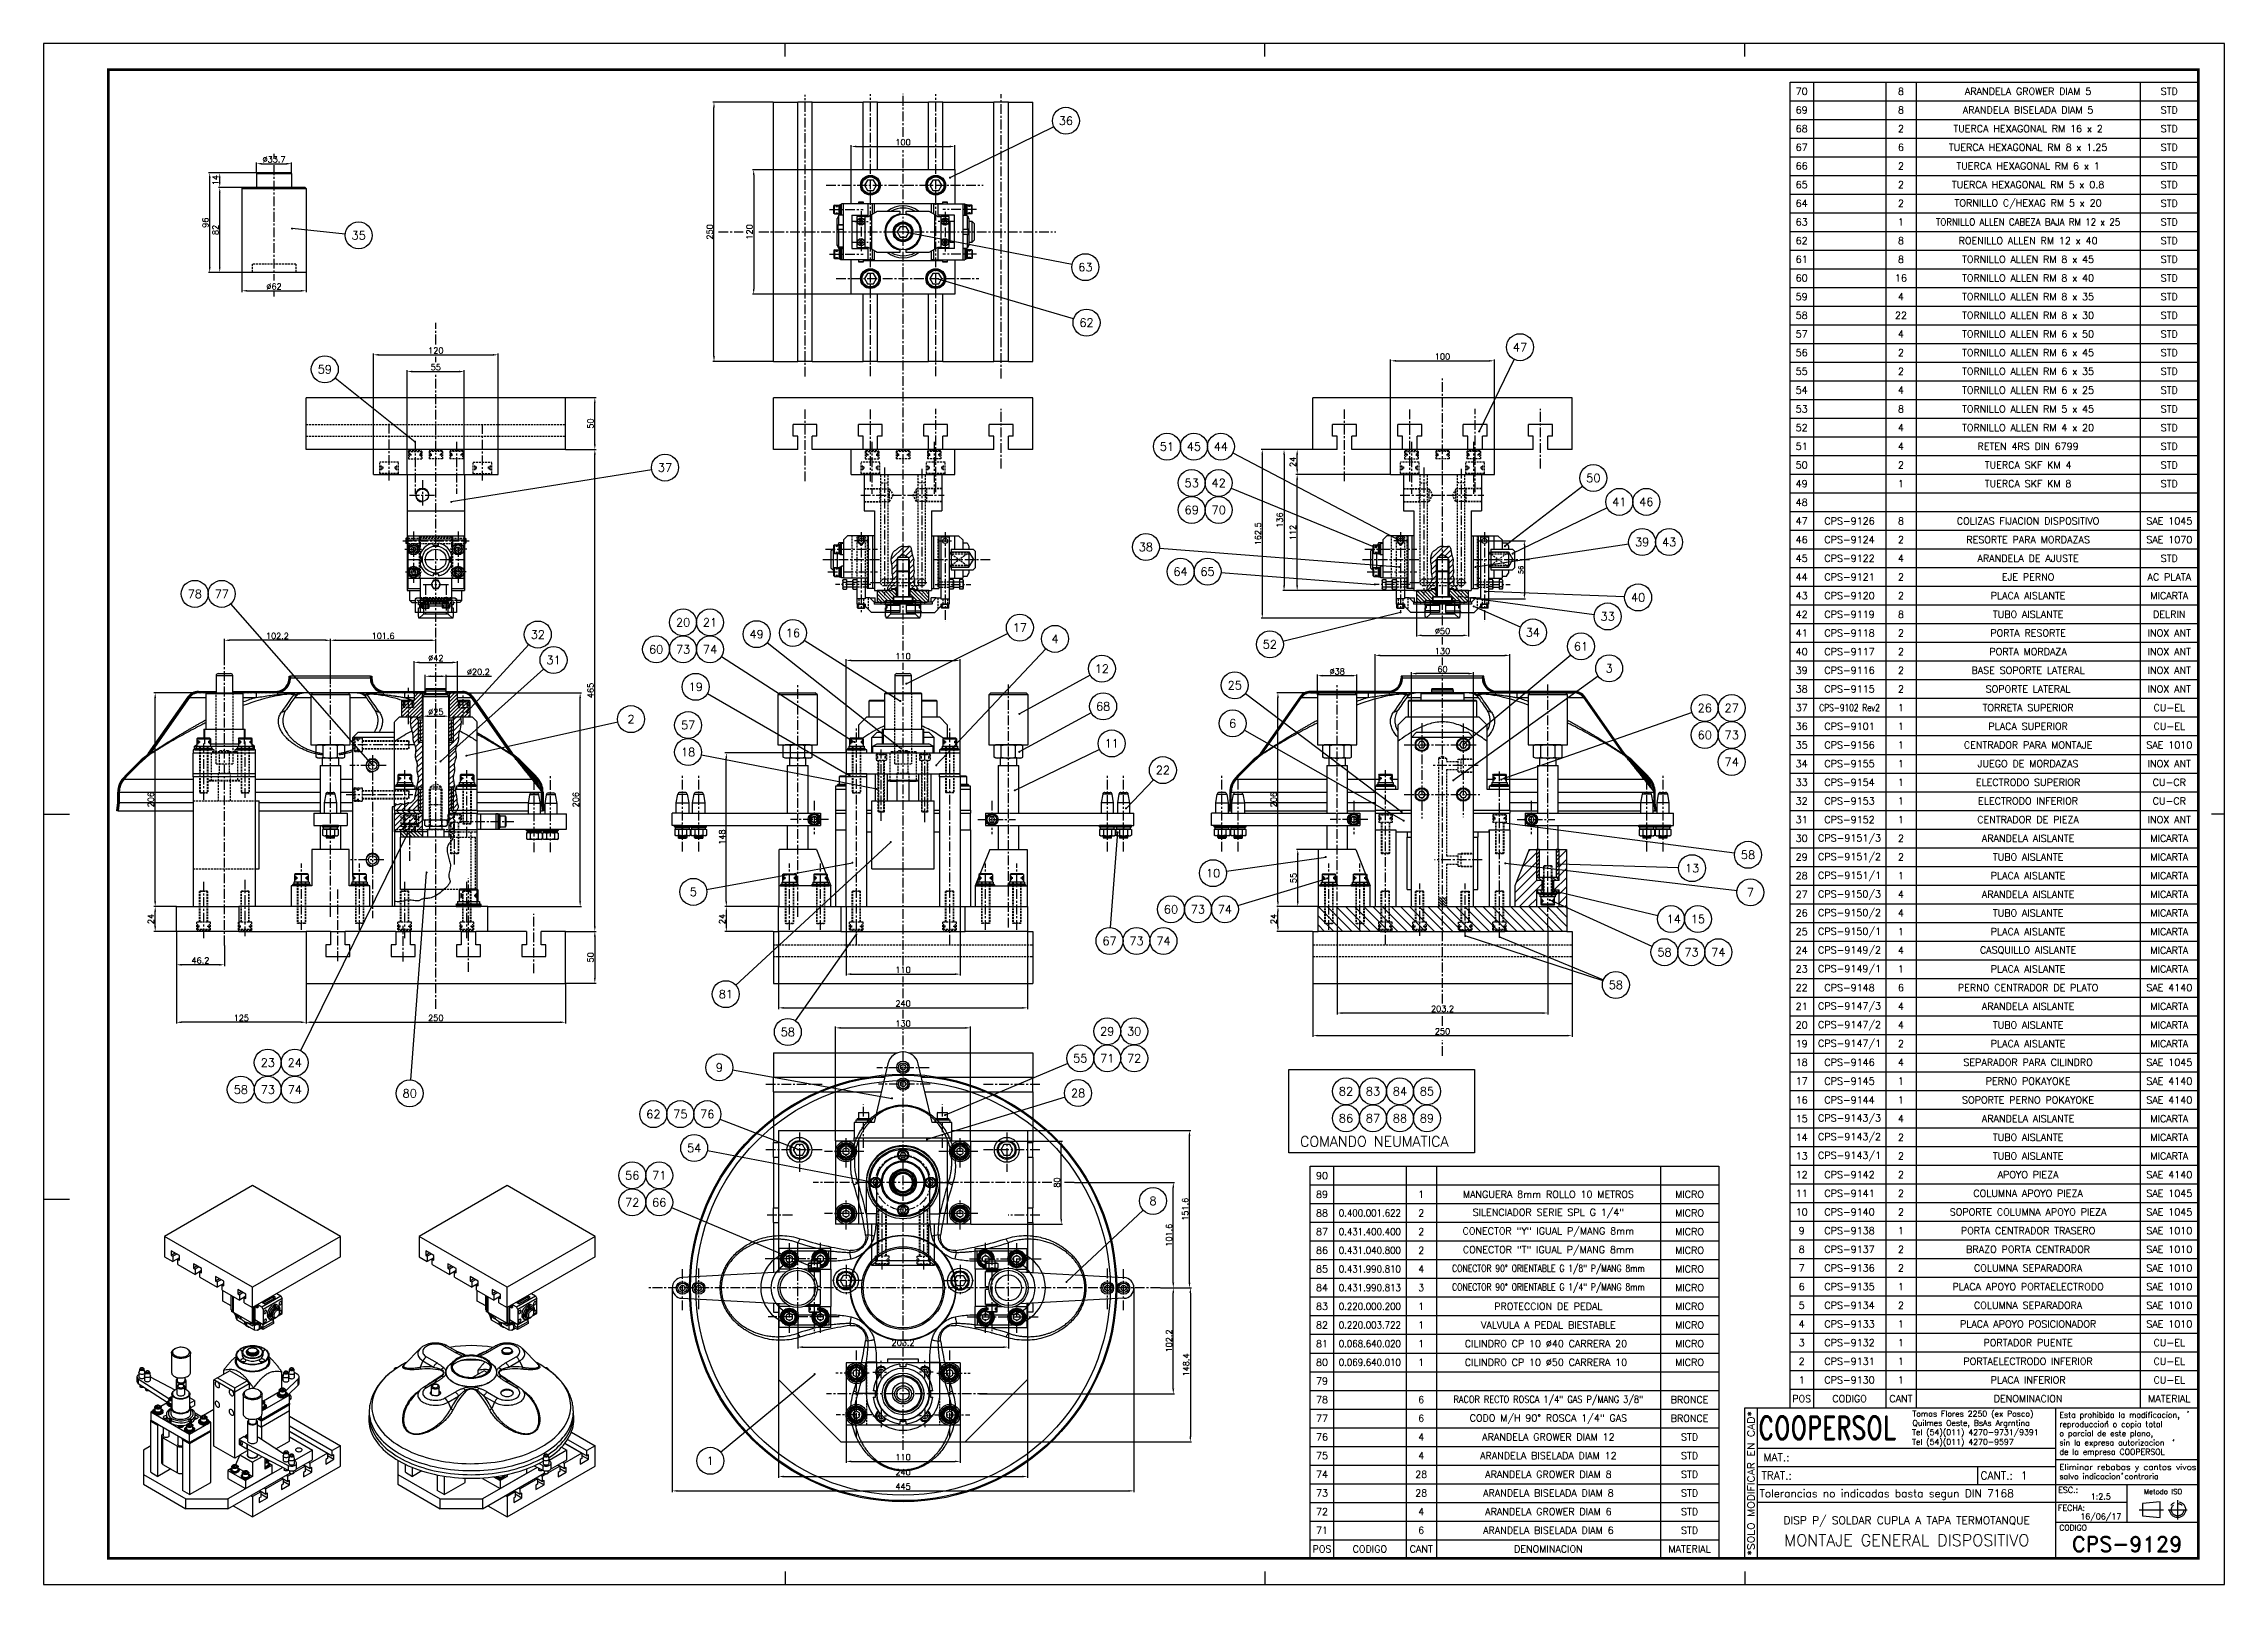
# Model space of a CAD drawing. Extents: x -13768 to 18086, y -10615 to 1188.
# Drawn here: x 0 to 2102, y -1485 to 0 of the extents above; entities that cross this region are included whole.
import ezdxf
from ezdxf.enums import TextEntityAlignment as Align

# ---------------------------------------------------------------- set-up
doc = ezdxf.new("R2010")
doc.units = 0
doc.header["$LTSCALE"] = 7.5
doc.header["$MEASUREMENT"] = 0
doc.linetypes.add('CENTER', pattern=[2, 1.25, -0.25, 0.25, -0.25])
doc.linetypes.add('HIDDEN', pattern=[0.375, 0.25, -0.125])
doc.layers.get('0').update_dxf_attribs({"linetype": 'CONTINUOUS'})
doc.layers.get('DEFPOINTS').update_dxf_attribs({"linetype": 'CONTINUOUS'})
for name, color, linetype in [('0-POS', 3, 'CONTINUOUS'), ('1', 1, 'CENTER'), ('CL', 1, 'CENTER'), ('CO', 3, 'CONTINUOUS'), ('CUPLA A SOLDAR', 5, 'CONTINUOUS'), ('FI', 1, 'CONTINUOUS'), ('OC', 1, 'HIDDEN'), ('POS', 3, 'CONTINUOUS'), ('RY', 5, 'CONTINUOUS')]:
    doc.layers.add(name, color=color, linetype=linetype)
doc.styles.add('ROMAND', font='ROMAND')
doc.styles.add('ROMANS', font='ROMANS.SHX')
doc.dimstyles.new('2', dxfattribs={"dimscale": 2, "dimtxt": 2.3, "dimasz": 2, "dimexe": 0.5, "dimexo": 0.0625, "dimgap": 0.5, "dimtad": 1, "dimdec": 4, "dimdsep": 46, "dimtxsty": 'ROMANS', "dimcen": -2, "dimclrt": 7, "dimadec": 0, "dimazin": 0, "dimtfac": 0.869565, "dimtdec": 4, "dimtmove": 0, "dimatfit": 3, "dimfxl": 1, "dimtolj": 1, "dimarcsym": 0})
doc.dimstyles.new('2CON5', dxfattribs={"dimscale": 2.5, "dimtxt": 2.3, "dimasz": 2, "dimexe": 0.5, "dimexo": 0.0625, "dimgap": 0.5, "dimtad": 1, "dimdec": 4, "dimdsep": 46, "dimtxsty": 'ROMANS', "dimcen": -2, "dimclrt": 7, "dimadec": 0, "dimazin": 0, "dimtfac": 0.869565, "dimtdec": 4, "dimtmove": 0, "dimatfit": 3, "dimfxl": 1, "dimtolj": 1, "dimarcsym": 0})
pattern_1 = [(135, (-8746.1457, -2435.8742), (-1.76776695, -1.76776695), [])]
pattern_2 = [(135, (10439.8476, -12270.557), (-1.76776695, -1.76776695), [])]
pattern_3 = [(45, (-8760.4505, -2435.874), (-2.6516504, 2.6516504), [])]
pattern_4 = [(45, (-11811.8587, -5375.2179), (-0.441941738, 0.441941738), [])]
pattern_5 = [(45, (-13786.75265, -5375.2179), (-0.441941738, 0.441941738), [])]

msp = doc.modelspace()

# ---------------------------------------------------------------- texts
at = {"layer": 'POS', "style": 'ROMANS'}
msp.add_text('COMANDO NEUMATICA', height=10, dxfattribs=at).set_placement((1211.30944, -1063.04041))

# ---------------------------------------------------------------- blocks, each defined once
blk = doc.blocks.new('LISCONJ')
blk.add_line((0, 0), (0, 8))
at = {"layer": 'FI', "color": 7}
for p, q in [((0, 8), (175, 8)), ((10, 8), (10, 0)), ((41, 8), (41, 0)), ((54, 8), (54, 0)), ((150, 8), (150, 0))]:
    blk.add_line(p, q, dxfattribs=at)
at = {"style": 'ROMANS'}
for tag, p in [('POS', (5, 4)), ('CODIGO', (25.5, 4)), ('CANT', (47.5, 4)), ('DENOMINACION', (102, 4)), ('MATERIAL', (162.5, 4))]:
    blk.add_attdef(tag, text='', height=3, dxfattribs=at).set_placement(p, align=Align.MIDDLE)
blk = doc.blocks.new('12912S')
blk.add_lwpolyline([(-2.9, 5), (-5.8, 0), (-2.9, -5), (2.9, -5), (5.8, 0), (2.9, 5)], close=True)
blk.add_circle((0, 0), 9)
at = {"color": 1}
blk.add_circle((0, 0), 8, dxfattribs=at)
blk = doc.blocks.new('06912S')
blk.add_lwpolyline([(-1.5, 2.6), (-2.9, 0), (-1.5, -2.6), (1.5, -2.6), (2.9, 0), (1.5, 2.6)], close=True)
blk.add_circle((0, 0), 5)
at = {"color": 1}
blk.add_circle((0, 0), 4.5, dxfattribs=at)
blk = doc.blocks.new('08912L')
for p, q in [((-6.5, 7.2), (-5.7, 8)), ((-6.5, 7.2), (-6.5, 0)), ((-6.5, 0), (6.5, 0)), ((-5.7, 8), (5.7, 8)), ((5.7, 8), (6.5, 7.2)), ((6.5, 7.2), (6.5, 0))]:
    blk.add_line(p, q)
at = {"color": 1}
for p, q in [((-6.5, 7.2), (6.5, 7.2)), ((-5.6, 5.8), (-5.6, 2)), ((-4.8, 5.1), (-4.8, 2.9)), ((-4.1, 4.4), (-4.1, 3.4)), ((4.5, 4.8), (4.5, 3.1)), ((5.3, 5.5), (5.3, 2.5)), ((5.8, 6.1), (5.8, 1.8))]:
    blk.add_line(p, q, dxfattribs=at)
blk = doc.blocks.new('06125')
for p, q in [((-5.95, 1.6), (-6.25, 1.3)), ((-6.25, 1.3), (-6.25, 0)), ((-6.25, 0), (6.25, 0)), ((-5.95, 1.6), (5.95, 1.6)), ((5.95, 1.6), (6.25, 1.3)), ((6.25, 1.3), (6.25, 0))]:
    blk.add_line(p, q)
at = {"color": 1}
blk.add_line((-6.25, 1.3), (6.25, 1.3), dxfattribs=at)
blk = doc.blocks.new('06912L')
for p, q in [((-5, 5.5), (-4.5, 6)), ((-5, 5.5), (-5, 0)), ((-5, 0), (5, 0)), ((-4.5, 6), (4.5, 6)), ((5, 5.5), (4.5, 6)), ((5, 5.5), (5, 0))]:
    blk.add_line(p, q)
at = {"color": 1}
for p, q in [((-5, 5.5), (5, 5.5)), ((-3.9, 4.3), (-3.9, 1.3)), ((-3.5, 3.7), (-3.5, 1.8)), ((3.5, 3.7), (3.5, 1.8)), ((3.9, 4.3), (3.9, 1.3))]:
    blk.add_line(p, q, dxfattribs=at)
blk = doc.blocks.new('06127')
for p, q in [((-5.9, 1.6), (5.9, 1.6)), ((-5.9, 1.6), (-5.9, 0)), ((-5.9, 0), (5.9, 0)), ((0.5, 1.6), (-0.9, 0)), ((5.9, 1.6), (5.9, 0))]:
    blk.add_line(p, q)
blk = doc.blocks.new('06934L')
for p, q in [((-5, 5), (-5.8, 4.6)), ((-5.8, 4.6), (-5.8, 0.4)), ((-5, 0), (-5.8, 0.4)), ((-5, 5), (-2.9, 5)), ((-5, 0), (-2.9, 0)), ((-2.9, 5), (2.9, 5)), ((-2.9, 4.6), (-2.9, 0.4)), ((-2.9, 0), (2.9, 0)), ((2.9, 5), (5, 5)), ((2.9, 4.6), (2.9, 0.4)), ((2.9, 0), (5, 0)), ((5, 5), (5.8, 4.6)), ((5, 0), (5.8, 0.4)), ((5.8, 4.6), (5.8, 0.4))]:
    blk.add_line(p, q)
for centre, radius, start, end in [((-4.3, 2.4), 2.56, 55.6158, 124.3842), ((-4.3, 2.6), 2.56, 235.6158, 304.3842), ((0, -4.6), 9.55, 72.412, 107.588), ((0, 9.6), 9.55, 252.412, 287.588), ((4.3, 2.4), 2.56, 55.6158, 124.3842), ((4.3, 2.6), 2.56, 235.6158, 304.3842)]:
    blk.add_arc(centre, radius, start, end)
blk = doc.blocks.new('08934L')
for p, q in [((-6.5, 6.5), (-7.5, 5.9)), ((-7.5, 5.9), (-7.5, 0.6)), ((-6.5, 0), (-7.5, 0.6)), ((-6.5, 6.5), (-3.8, 6.5)), ((-6.5, 0), (-3.8, 0)), ((-3.8, 6.5), (3.8, 6.5)), ((-3.8, 5.9), (-3.8, 0.6)), ((-3.8, 0), (3.8, 0)), ((3.8, 6.5), (6.5, 6.5)), ((3.8, 5.9), (3.8, 0.6)), ((3.8, 0), (6.5, 0)), ((6.5, 6.5), (7.5, 5.9)), ((6.5, 0), (7.5, 0.6)), ((7.5, 5.9), (7.5, 0.6))]:
    blk.add_line(p, q)
for centre, radius, start, end in [((-5.6, 3.2), 3.32, 55.6158, 124.3842), ((-5.6, 3.3), 3.32, 235.6158, 304.3842), ((0, -5.9), 12.4, 72.412, 107.588), ((0, 12.4), 12.4, 252.412, 287.588), ((5.6, 3.2), 3.32, 55.6158, 124.3842), ((5.6, 3.3), 3.32, 235.6158, 304.3842)]:
    blk.add_arc(centre, radius, start, end)
blk = doc.blocks.new('08125')
for p, q in [((-8.5, 1.1), (-8, 1.6)), ((-8.5, 1.1), (-8.5, 0)), ((-8.5, 0), (8.5, 0)), ((-8, 1.6), (8, 1.6)), ((8, 1.6), (8.5, 1.1)), ((8.5, 1.1), (8.5, 0))]:
    blk.add_line(p, q)
at = {"color": 1}
blk.add_line((-8.5, 1.1), (8.5, 1.1), dxfattribs=at)
blk = doc.blocks.new('08127')
for p, q in [((-7.4, 2), (7.4, 2)), ((-7.4, 2), (-7.4, 0)), ((-7.4, 0), (7.4, 0)), ((0.8, 2), (-0.9, 0)), ((7.4, 2), (7.4, 0))]:
    blk.add_line(p, q)
blk = doc.blocks.new('16934L')
for p, q in [((-12, 13), (-13.9, 11.9)), ((-13.9, 11.9), (-13.9, 1.1)), ((-12, 0), (-13.9, 1.1)), ((-12, 13), (-6.9, 13)), ((-12, 0), (-6.9, 0)), ((-6.9, 13), (6.9, 13)), ((-6.9, 11.9), (-6.9, 1.1)), ((-6.9, 0), (6.9, 0)), ((6.9, 13), (12, 13)), ((6.9, 11.9), (6.9, 1.1)), ((6.9, 0), (12, 0)), ((12, 13), (13.9, 11.9)), ((12, 0), (13.9, 1.1)), ((13.9, 11.9), (13.9, 1.1))]:
    blk.add_line(p, q)
for centre, radius, start, end in [((-10.4, 6.9), 6.13, 55.6158, 124.3842), ((-10.4, 6.1), 6.13, 235.6158, 304.3842), ((0, -9.9), 22.9, 72.412, 107.588), ((0, 22.9), 22.9, 252.412, 287.588), ((10.4, 6.9), 6.13, 55.6158, 124.3842), ((10.4, 6.1), 6.13, 235.6158, 304.3842)]:
    blk.add_arc(centre, radius, start, end)
blk = doc.blocks.new('04912L')
for p, q in [((-3.5, 3.7), (-3.2, 4)), ((-3.5, 3.7), (-3.5, 0)), ((-3.5, 0), (3.5, 0)), ((-3.2, 4), (3.2, 4)), ((3.5, 3.7), (3.2, 4)), ((3.5, 3.7), (3.5, 0))]:
    blk.add_line(p, q)
at = {"color": 1}
for p, q in [((-3.5, 3.7), (3.5, 3.7)), ((-2.7, 2.8), (-2.7, 0.9)), ((-2.2, 2.4), (-2.2, 1.2)), ((2.2, 2.4), (2.2, 1.2)), ((2.7, 2.8), (2.7, 0.9))]:
    blk.add_line(p, q, dxfattribs=at)
blk = doc.blocks.new('05934L')
for p, q in [((-4, 4), (-4.6, 3.6)), ((-4.6, 3.6), (-4.6, 0.4)), ((-4, 0), (-4.6, 0.4)), ((-4, 4), (-2.3, 4)), ((-4, 0), (-2.3, 0)), ((-2.3, 4), (2.3, 4)), ((-2.3, 3.6), (-2.3, 0.4)), ((-2.3, 0), (2.3, 0)), ((2.3, 4), (4, 4)), ((2.3, 3.6), (2.3, 0.4)), ((2.3, 0), (4, 0)), ((4, 4), (4.6, 3.6)), ((4, 0), (4.6, 0.4)), ((4.6, 3.6), (4.6, 0.4))]:
    blk.add_line(p, q)
for centre, radius, start, end in [((-3.5, 2), 2.04, 55.6158, 124.3842), ((-3.5, 2), 2.04, 235.6158, 304.3842), ((0, -3.6), 7.64, 72.412, 107.588), ((0, 7.6), 7.64, 252.412, 287.588), ((3.5, 2), 2.04, 55.6158, 124.3842), ((3.5, 2), 2.04, 235.6158, 304.3842)]:
    blk.add_arc(centre, radius, start, end)
blk = doc.blocks.new('05933L')
for p, q in [((-4, 3.5), (-4.6, 3.1)), ((-4.6, 3.1), (-4.6, 0)), ((-4.6, 0), (4.6, 0)), ((-4, 3.5), (-2.3, 3.5)), ((-2.3, 3.5), (2.3, 3.5)), ((-2.3, 3.1), (-2.3, 0)), ((2.3, 3.5), (4, 3.5)), ((2.3, 3.1), (2.3, 0)), ((4, 3.5), (4.6, 3.1)), ((4.6, 3.1), (4.6, 0))]:
    blk.add_line(p, q)
for centre, radius, start, end in [((-3.5, 1.5), 2.04, 55.6158, 124.3842), ((0, -4.1), 7.64, 72.412, 107.588), ((3.5, 1.5), 2.04, 55.6158, 124.3842)]:
    blk.add_arc(centre, radius, start, end)
blk = doc.blocks.new('05125')
for p, q in [((-4.7, 1), (-5, 0.7)), ((-5, 0.7), (-5, 0)), ((-5, 0), (5, 0)), ((-4.7, 1), (4.7, 1)), ((4.7, 1), (5, 0.7)), ((5, 0.7), (5, 0))]:
    blk.add_line(p, q)
at = {"color": 1}
blk.add_line((-5, 0.7), (5, 0.7), dxfattribs=at)
blk = doc.blocks.new('05127')
for p, q in [((-4.6, 1.2), (4.6, 1.2)), ((-4.6, 1.2), (-4.6, 0)), ((-4.6, 0), (4.6, 0)), ((0.5, 1.2), (-0.5, 0)), ((4.6, 1.2), (4.6, 0))]:
    blk.add_line(p, q)
blk = doc.blocks.new('05912L')
for p, q in [((-4.2, 4.5), (-3.8, 5)), ((-4.2, 4.5), (-4.2, 0)), ((-4.2, 0), (4.2, 0)), ((-3.8, 5), (3.8, 5)), ((4.2, 4.5), (3.8, 5)), ((4.2, 4.5), (4.2, 0))]:
    blk.add_line(p, q)
at = {"color": 1}
for p, q in [((-4.2, 4.5), (4.2, 4.5)), ((-3.6, 3.5), (-3.6, 0.8)), ((-3, 3.1), (-3, 1.4)), ((3, 3.1), (3, 1.4)), ((3.6, 3.5), (3.6, 0.8))]:
    blk.add_line(p, q, dxfattribs=at)
blk = doc.blocks.new('12912L')
for p, q in [((-9, 11), (-8, 12)), ((-9, 11), (-9, 0)), ((-9, 0), (9, 0)), ((-8, 12), (8, 12)), ((9, 11), (8, 12)), ((9, 11), (9, 0))]:
    blk.add_line(p, q)
at = {"color": 1}
for p, q in [((-9, 11), (9, 11)), ((-7.5, 8), (-7.5, 3)), ((-6.5, 7.2), (-6.5, 3.9)), ((-5.8, 6.2), (-5.8, 4.6)), ((5.9, 6.2), (5.9, 4.6)), ((6.6, 7.2), (6.6, 3.9)), ((7.6, 8), (7.6, 3))]:
    blk.add_line(p, q, dxfattribs=at)
blk = doc.blocks.new('04912s')
blk.add_lwpolyline([(-0.9, 1.5), (-1.7, 0), (-0.9, -1.5), (0.9, -1.5), (1.7, 0), (0.9, 1.5)], close=True)
blk.add_circle((0, 0), 3.5)
at = {"color": 1}
blk.add_circle((0, 0), 3.2, dxfattribs=at)
blk = doc.blocks.new('08912s')
blk.add_lwpolyline([(-1.8, 3), (-3.5, 0), (-1.8, -3), (1.8, -3), (3.5, 0), (1.8, 3)], close=True)
blk.add_circle((0, 0), 6.5)
at = {"color": 1}
blk.add_circle((0, 0), 5.7, dxfattribs=at)
blk = doc.blocks.new('A1G')
for p, q in [((286, 589), (286, 594)), ((471, 589), (471, 594)), ((656, 589), (656, 594)), ((286, 5), (286, 0)), ((471, 5), (471, 0)), ((656, 5), (656, 0))]:
    blk.add_line(p, q)
blk.add_lwpolyline([(0, 0), (841, 0), (841, 594), (0, 594)], close=True)
at = {"const_width": 1}
blk.add_lwpolyline([(25, 10), (831, 10), (831, 584), (25, 584)], close=True, dxfattribs=at)
for points in [[(0, 297), (10, 297)], [(841, 297), (836, 297)], [(0, 148.5), (10, 148.5)]]:
    blk.add_lwpolyline(points)
blk = doc.blocks.new('COOPERSOLROT-02')
for p, q in [((0, 58), (175, 58)), ((0, 0), (0, 58)), ((5, 0), (5, 58)), ((120, 0), (120, 58)), ((175, 0), (175, 58)), ((5, 42.5), (120, 42.5)), ((5, 35.5), (120, 35.5)), ((89.89, 28.5), (89.89, 35.5)), ((120, 38.19), (175, 38.19)), ((5, 28.5), (175, 28.5)), ((147.5, 14), (147.5, 28.5)), ((147.5, 21.5), (5, 21.5)), ((120, 14), (175, 14)), ((0, 0), (175, 0))]:
    blk.add_line(p, q)
at = {"color": 1, "linetype": 'CENTER'}
blk.add_line((166.98, 22.51), (166.98, 15.06), dxfattribs=at)
for points in [[(152.09, 18.79), (161.93, 18.79)], [(163.26, 18.79), (170.71, 18.79)]]:
    blk.add_lwpolyline(points, dxfattribs=at)
at = {"layer": '1'}
for points in [[(139.66, 52.43), (140.02, 53.02)], [(170.85, 56.26), (171.21, 56.85)], [(165.28, 45.22), (165.64, 45.81)], [(145.46, 32.42), (145.82, 33.01)]]:
    blk.add_lwpolyline(points, dxfattribs=at)
blk.add_lwpolyline([(160.25, 18.79), (160.25, 21.83), (153.47, 21.16), (153.47, 16.41), (160.25, 15.74)], close=True, dxfattribs=at)
for radius in [3.05, 2.37]:
    blk.add_circle((166.98, 18.79), radius, dxfattribs=at)
at = {"style": 'ROMANS', "width": 0.996387}
blk.add_text('*SOLO MODIFICAR EN CAD*', height=2.7, rotation=90, dxfattribs=at).set_placement((3.77, 1.09), (3.77, 56.81), align=Align.FIT)
at = {"style": 'ROMAND', "width": 0.75}
blk.add_text('COOPERSOL', height=9, dxfattribs=at).set_placement((5.26, 45.85))
at = {"style": 'ROMANS'}
for s, p in [('MAT.:', (7.32, 37.47)), ('Tolerancias no indicadas basta segun DIN 7168', (5.7, 23.56)), ('TRAT.:', (6.5, 30.47)), ('CANT.:', (90.89, 30.47))]:
    blk.add_text(s, height=3, dxfattribs=at).set_placement(p)
for tag, height, style, p in [('CONJUNTO', 2.3, 'ROMANS', (62.5, 17.5)), ('SUBCONJUNTO', 3, 'ROMANS', (62.5, 11.5)), ('COD-PLA', 6, 'ROMAND', (147.5, 5.5)), ('DENOMINACION', 4.5, 'ROMANS', (62.5, 4.75))]:
    blk.add_attdef(tag, text='', height=height, dxfattribs=dict(style=style)).set_placement(p, align=Align.MIDDLE)
at = {"layer": '1', "style": 'ROMANS'}
for s, height, p in [('Tomas Flores 2250 (ex Pasco)', 2.2, (64.69, 54.68)), ('Quilmes Oeste, BsAs Argrntina', 2.2, (64.69, 51.12)), ('Esta prohibida la modificacion,', 2.2, (121.36, 54.23)), ('reproduccion o copia total', 2.2, (121.36, 50.67)), ('Tel (54)(011) 4270-9731/9391', 2.2, (64.55, 47.56)), ('Tel (54)(011) 4270-9597', 2.2, (64.55, 43.83)), ('o parcial de este plano,', 2.2, (121.36, 47.11)), ('sin la expresa autorizacion ', 2.2, (121.36, 43.55)), ('de la empresa COOPERSOL', 2.2, (121.36, 39.99)), ('ESC.:', 2.25, (120.89, 25.29)), ('salvo indicacion contraria', 2.2, (121.36, 30.54)), ('FECHA:', 2.25, (120.81, 18.36)), ('CODIGO', 2.16, (121.33, 10.78))]:
    blk.add_text(s, height=height, dxfattribs=at).set_placement(p)
at = {"layer": '1', "style": 'ROMANS', "width": 0.96139}
blk.add_text('Eliminar rebabas y cantos vivos', height=2.2, dxfattribs=at).set_placement((121.34, 34.1), (174.21, 34.1), align=Align.FIT)
at = {"layer": '1', "style": 'ROMANS'}
blk.add_text('Metodo ISO', height=1.948, dxfattribs=at).set_placement((161.34, 25.77), align=Align.MIDDLE)
for tag, p in [('MAT', (22.51, 37.47)), ('TRAT', (22.51, 30.47)), ('CANT', (106.49, 30.47))]:
    blk.add_attdef(tag, p, '', height=3, dxfattribs=at)
for tag, p in [('FECHA', (137.33, 15.06)), ('ESC', (137.33, 22.73))]:
    blk.add_attdef(tag, text='', height=2.25, dxfattribs=at).set_placement(p, align=Align.CENTER)
blk = doc.blocks.new('12125')
for p, q in [((-12, 1.7), (-11.2, 2.5)), ((-12, 1.7), (-12, 0)), ((-12, 0), (12, 0)), ((-11.2, 2.5), (11.2, 2.5)), ((11.2, 2.5), (12, 1.7)), ((12, 1.7), (12, 0))]:
    blk.add_line(p, q)
at = {"color": 1}
blk.add_line((-12, 1.7), (12, 1.7), dxfattribs=at)
blk = doc.blocks.new('12127')
for p, q in [((-10.6, 2.5), (10.6, 2.5)), ((-10.6, 2.5), (-10.6, 0)), ((-10.6, 0), (10.6, 0)), ((1.6, 2.5), (-1.5, 0)), ((10.6, 2.5), (10.6, 0))]:
    blk.add_line(p, q)
blk = doc.blocks.new('05933S')
blk.add_lwpolyline([(2.3, -4), (4.6, 0), (2.3, 4), (-2.3, 4), (-4.6, 0), (-2.3, -4)], close=True)
at = {"color": 1}
blk.add_circle((0, 0), 4, dxfattribs=at)
blk = doc.blocks.new('05912S')
blk.add_lwpolyline([(-1.2, 2), (-2.4, 0), (-1.2, -2), (1.2, -2), (2.4, 0), (1.2, 2)], close=True)
blk.add_circle((0, 0), 4.25)
at = {"color": 1}
blk.add_circle((0, 0), 3.75, dxfattribs=at)
blk = doc.blocks.new('*D465')
at = {"layer": 'CO', "color": 0, "lineweight": -2}
for p, q in [((1223.7, -905.9), (1223.7, -957.4)), ((1473.7, -905.9), (1473.7, -957.4)), ((1228.7, -956.1), (1468.7, -956.1))]:
    blk.add_line(p, q, dxfattribs=at)
at = {"layer": 'CO', "color": 0}
for points in [[(1228.7, -955.3), (1228.7, -956.9), (1223.7, -956.1)], [(1468.7, -955.3), (1468.7, -956.9), (1473.7, -956.1)]]:
    blk.add_solid(points, dxfattribs=at)
at = {"layer": 'DEFPOINTS', "color": 0}
for p in [(1223.7, -905.7), (1473.7, -905.7), (1473.7, -956.1)]:
    blk.add_point(p, dxfattribs=at)
at = {"layer": 'CO', "color": 7, "insert": (1348.7, -952), "char_height": 5.75, "attachment_point": 5, "style": 'ROMANS'}
blk.add_mtext('\\A1;250', dxfattribs=at)
blk = doc.blocks.new('*D466')
at = {"layer": 'CO', "color": 0, "lineweight": -2}
for p, q in [((708.6, -1287.9), (708.6, -1382.3)), ((948.6, -1287.9), (948.6, -1382.3)), ((713.6, -1381.1), (943.6, -1381.1))]:
    blk.add_line(p, q, dxfattribs=at)
at = {"layer": 'CO', "color": 0}
for points in [[(713.6, -1380.2), (713.6, -1381.9), (708.6, -1381.1)], [(943.6, -1380.2), (943.6, -1381.9), (948.6, -1381.1)]]:
    blk.add_solid(points, dxfattribs=at)
at = {"layer": 'DEFPOINTS', "color": 0}
for p in [(708.6, -1287.7), (948.6, -1287.7), (948.6, -1381.1)]:
    blk.add_point(p, dxfattribs=at)
at = {"layer": 'CO', "color": 7, "insert": (828.6, -1376.9), "char_height": 5.75, "attachment_point": 5, "style": 'ROMANS'}
blk.add_mtext('\\A1;240', dxfattribs=at)
blk = doc.blocks.new('*D467')
at = {"layer": 'CO', "color": 0, "lineweight": -2}
for p, q in [((773.6, -1331.7), (773.6, -1367.8)), ((883.6, -1331.7), (883.6, -1367.8)), ((778.6, -1366.5), (878.6, -1366.5))]:
    blk.add_line(p, q, dxfattribs=at)
at = {"layer": 'CO', "color": 0}
for points in [[(778.6, -1365.7), (778.6, -1367.3), (773.6, -1366.5)], [(878.6, -1365.7), (878.6, -1367.3), (883.6, -1366.5)]]:
    blk.add_solid(points, dxfattribs=at)
at = {"layer": 'DEFPOINTS', "color": 0}
for p in [(773.6, -1331.5), (883.6, -1331.5), (883.6, -1366.5)]:
    blk.add_point(p, dxfattribs=at)
at = {"layer": 'CO', "color": 7, "insert": (828.6, -1362.4), "char_height": 5.75, "attachment_point": 5, "style": 'ROMANS'}
blk.add_mtext('\\A1;110', dxfattribs=at)
blk = doc.blocks.new('*D468')
at = {"layer": 'CO', "color": 0, "lineweight": -2}
for p, q in [((1076.7, -1199.3), (1090.4, -1199.3)), ((1089.1, -1296.5), (1089.1, -1204.3)), ((902.4, -1301.5), (1090.4, -1301.5))]:
    blk.add_line(p, q, dxfattribs=at)
at = {"layer": 'CO', "color": 0}
for points in [[(1088.3, -1204.3), (1090, -1204.3), (1089.1, -1199.3)], [(1088.3, -1296.5), (1090, -1296.5), (1089.1, -1301.5)]]:
    blk.add_solid(points, dxfattribs=at)
at = {"layer": 'DEFPOINTS', "color": 0}
for p in [(1076.5, -1199.3), (1089.1, -1199.3), (902.3, -1301.5)]:
    blk.add_point(p, dxfattribs=at)
at = {"layer": 'CO', "color": 7, "insert": (1085, -1250.4), "char_height": 5.75, "attachment_point": 5, "rotation": 90, "style": 'ROMANS'}
blk.add_mtext('\\A1;102.2', dxfattribs=at)
blk = doc.blocks.new('*D469')
at = {"layer": 'CO', "color": 0, "lineweight": -2}
for p, q in [((993.8, -1097.7), (1090.4, -1097.7)), ((1089.1, -1194.3), (1089.1, -1102.7)), ((1076.7, -1199.3), (1090.4, -1199.3))]:
    blk.add_line(p, q, dxfattribs=at)
at = {"layer": 'CO', "color": 0}
for points in [[(1088.3, -1102.7), (1090, -1102.7), (1089.1, -1097.7)], [(1088.3, -1194.3), (1090, -1194.3), (1089.1, -1199.3)]]:
    blk.add_solid(points, dxfattribs=at)
at = {"layer": 'DEFPOINTS', "color": 0}
for p in [(993.7, -1097.7), (1089.1, -1097.7), (1076.5, -1199.3)]:
    blk.add_point(p, dxfattribs=at)
at = {"layer": 'CO', "color": 7, "insert": (1085, -1148.5), "char_height": 5.75, "attachment_point": 5, "rotation": 90, "style": 'ROMANS'}
blk.add_mtext('\\A1;101.6', dxfattribs=at)
blk = doc.blocks.new('*D470')
at = {"layer": 'CO', "color": 0, "lineweight": -2}
for p, q in [((1076.7, -1199.3), (1106.8, -1199.3)), ((1105.6, -1204.3), (1105.6, -1342.7)), ((888.8, -1347.7), (1106.8, -1347.7))]:
    blk.add_line(p, q, dxfattribs=at)
at = {"layer": 'CO', "color": 0}
for points in [[(1104.7, -1204.3), (1106.4, -1204.3), (1105.6, -1199.3)], [(1104.7, -1342.7), (1106.4, -1342.7), (1105.6, -1347.7)]]:
    blk.add_solid(points, dxfattribs=at)
at = {"layer": 'DEFPOINTS', "color": 0}
for p in [(1076.5, -1199.3), (888.6, -1347.7), (1105.6, -1347.7)]:
    blk.add_point(p, dxfattribs=at)
at = {"layer": 'CO', "color": 7, "insert": (1101.5, -1273.5), "char_height": 5.75, "attachment_point": 5, "rotation": 90, "style": 'ROMANS'}
blk.add_mtext('\\A1;148.4', dxfattribs=at)
blk = doc.blocks.new('*D471')
at = {"layer": 'CO', "color": 0, "lineweight": -2}
for p, q in [((948.8, -1047.7), (1106, -1047.7)), ((1104.7, -1194.3), (1104.7, -1052.7)), ((1076.7, -1199.3), (1106, -1199.3))]:
    blk.add_line(p, q, dxfattribs=at)
at = {"layer": 'CO', "color": 0}
for points in [[(1103.9, -1052.7), (1105.6, -1052.7), (1104.7, -1047.7)], [(1103.9, -1194.3), (1105.6, -1194.3), (1104.7, -1199.3)]]:
    blk.add_solid(points, dxfattribs=at)
at = {"layer": 'DEFPOINTS', "color": 0}
for p in [(948.6, -1047.7), (1104.7, -1047.7), (1076.5, -1199.3)]:
    blk.add_point(p, dxfattribs=at)
at = {"layer": 'CO', "color": 7, "insert": (1100.6, -1123.5), "char_height": 5.75, "attachment_point": 5, "rotation": 90, "style": 'ROMANS'}
blk.add_mtext('\\A1;151.6', dxfattribs=at)
blk = doc.blocks.new('*D472')
at = {"layer": 'CO', "color": 0, "lineweight": -2}
for p, q in [((727, -1222.5), (727, -1257.6)), ((930.2, -1222.5), (930.2, -1257.6)), ((732, -1256.3), (925.2, -1256.3))]:
    blk.add_line(p, q, dxfattribs=at)
at = {"layer": 'CO', "color": 0}
for points in [[(732, -1255.5), (732, -1257.2), (727, -1256.3)], [(925.2, -1255.5), (925.2, -1257.2), (930.2, -1256.3)]]:
    blk.add_solid(points, dxfattribs=at)
at = {"layer": 'DEFPOINTS', "color": 0}
for p in [(727, -1222.4), (930.2, -1222.4), (930.2, -1256.3)]:
    blk.add_point(p, dxfattribs=at)
at = {"layer": 'CO', "color": 7, "insert": (828.6, -1252.2), "char_height": 5.75, "attachment_point": 5, "style": 'ROMANS'}
blk.add_mtext('\\A1;203.2', dxfattribs=at)
blk = doc.blocks.new('*D473')
at = {"layer": 'CO', "color": 0, "lineweight": -2}
for p, q in [((174.3, -597.6), (174.3, -573.8)), ((271.5, -575.1), (179.3, -575.1)), ((276.5, -617.5), (276.5, -573.8))]:
    blk.add_line(p, q, dxfattribs=at)
at = {"layer": 'CO', "color": 0}
for points in [[(179.3, -574.2), (179.3, -575.9), (174.3, -575.1)], [(271.5, -574.2), (271.5, -575.9), (276.5, -575.1)]]:
    blk.add_solid(points, dxfattribs=at)
at = {"layer": 'DEFPOINTS', "color": 0}
for p in [(174.3, -575.1), (174.3, -597.7), (276.5, -617.7)]:
    blk.add_point(p, dxfattribs=at)
at = {"layer": 'CO', "color": 7, "insert": (225.4, -570.9), "char_height": 5.75, "attachment_point": 5, "style": 'ROMANS'}
blk.add_mtext('\\A1;102.2', dxfattribs=at)
blk = doc.blocks.new('*D474')
at = {"layer": 'CO', "color": 0, "lineweight": -2}
for p, q in [((276.5, -617.5), (276.5, -573.8)), ((281.5, -575.1), (373.1, -575.1)), ((378.1, -583.6), (378.1, -573.8))]:
    blk.add_line(p, q, dxfattribs=at)
at = {"layer": 'CO', "color": 0}
for points in [[(281.5, -574.2), (281.5, -575.9), (276.5, -575.1)], [(373.1, -574.2), (373.1, -575.9), (378.1, -575.1)]]:
    blk.add_solid(points, dxfattribs=at)
at = {"layer": 'DEFPOINTS', "color": 0}
for p in [(378.1, -575.1), (378.1, -583.8), (276.5, -617.7)]:
    blk.add_point(p, dxfattribs=at)
at = {"layer": 'CO', "color": 7, "insert": (327.3, -570.9), "char_height": 5.75, "attachment_point": 5, "style": 'ROMANS'}
blk.add_mtext('\\A1;101.6', dxfattribs=at)
blk = doc.blocks.new('*D475')
at = {"layer": 'CO', "color": 0, "lineweight": -2}
for p, q in [((357.1, -626.6), (357.1, -595.1)), ((362.1, -596.4), (394.1, -596.4)), ((399.1, -626.6), (399.1, -595.1))]:
    blk.add_line(p, q, dxfattribs=at)
at = {"layer": 'CO', "color": 0}
for points in [[(362.1, -595.5), (362.1, -597.2), (357.1, -596.4)], [(394.1, -595.5), (394.1, -597.2), (399.1, -596.4)]]:
    blk.add_solid(points, dxfattribs=at)
at = {"layer": 'DEFPOINTS', "color": 0}
for p in [(399.1, -596.4), (357.1, -626.7), (399.1, -626.7)]:
    blk.add_point(p, dxfattribs=at)
at = {"layer": 'CO', "color": 7, "insert": (378.1, -592.2), "char_height": 5.75, "attachment_point": 5, "style": 'ROMANS'}
blk.add_mtext('\\A1;%%C42', dxfattribs=at)
blk = doc.blocks.new('*D476')
at = {"layer": 'CO', "color": 0, "lineweight": -2}
for p, q in [((253.1, -905.9), (253.1, -944.5)), ((503.1, -905.9), (503.1, -944.5)), ((258.1, -943.2), (498.1, -943.2))]:
    blk.add_line(p, q, dxfattribs=at)
at = {"layer": 'CO', "color": 0}
for points in [[(258.1, -942.4), (258.1, -944.1), (253.1, -943.2)], [(498.1, -942.4), (498.1, -944.1), (503.1, -943.2)]]:
    blk.add_solid(points, dxfattribs=at)
at = {"layer": 'DEFPOINTS', "color": 0}
for p in [(253.1, -905.7), (503.1, -905.7), (503.1, -943.2)]:
    blk.add_point(p, dxfattribs=at)
at = {"layer": 'CO', "color": 7, "insert": (378.1, -939.1), "char_height": 5.75, "attachment_point": 5, "style": 'ROMANS'}
blk.add_mtext('\\A1;250', dxfattribs=at)
blk = doc.blocks.new('*D477')
at = {"layer": 'CO', "color": 0, "lineweight": -2}
for p, q in [((128.1, -855.9), (128.1, -944.5)), ((253.1, -905.9), (253.1, -944.5)), ((248.1, -943.2), (133.1, -943.2))]:
    blk.add_line(p, q, dxfattribs=at)
at = {"layer": 'CO', "color": 0}
for points in [[(133.1, -942.4), (133.1, -944.1), (128.1, -943.2)], [(248.1, -942.4), (248.1, -944.1), (253.1, -943.2)]]:
    blk.add_solid(points, dxfattribs=at)
at = {"layer": 'DEFPOINTS', "color": 0}
for p in [(128.1, -855.7), (253.1, -905.7), (128.1, -943.2)]:
    blk.add_point(p, dxfattribs=at)
at = {"layer": 'CO', "color": 7, "insert": (190.6, -939.1), "char_height": 5.75, "attachment_point": 5, "style": 'ROMANS'}
blk.add_mtext('\\A1;125', dxfattribs=at)
blk = doc.blocks.new('*D478')
at = {"layer": 'CO', "color": 0, "lineweight": -2}
for p, q in [((128.1, -856.1), (128.1, -889.1)), ((174.3, -869.3), (174.3, -889.1)), ((169.3, -887.8), (133.1, -887.8))]:
    blk.add_line(p, q, dxfattribs=at)
at = {"layer": 'CO', "color": 0}
for points in [[(133.1, -887), (133.1, -888.7), (128.1, -887.8)], [(169.3, -887), (169.3, -888.7), (174.3, -887.8)]]:
    blk.add_solid(points, dxfattribs=at)
at = {"layer": 'DEFPOINTS', "color": 0}
for p in [(128.1, -855.9), (174.3, -869.1), (128.1, -887.8)]:
    blk.add_point(p, dxfattribs=at)
at = {"layer": 'CO', "color": 7, "insert": (151.2, -883.7), "char_height": 5.75, "attachment_point": 5, "style": 'ROMANS'}
blk.add_mtext('\\A1;46.2', dxfattribs=at)
blk = doc.blocks.new('*D479')
at = {"layer": 'CO', "color": 0, "lineweight": -2}
for p, q in [((128, -831.7), (106.3, -831.7)), ((107.6, -850.7), (107.6, -836.7)), ((128, -855.7), (106.3, -855.7))]:
    blk.add_line(p, q, dxfattribs=at)
at = {"layer": 'CO', "color": 0}
for points in [[(106.7, -836.7), (108.4, -836.7), (107.6, -831.7)], [(106.7, -850.7), (108.4, -850.7), (107.6, -855.7)]]:
    blk.add_solid(points, dxfattribs=at)
at = {"layer": 'DEFPOINTS', "color": 0}
for p in [(107.6, -831.7), (128.1, -831.7), (128.1, -855.7)]:
    blk.add_point(p, dxfattribs=at)
at = {"layer": 'CO', "color": 7, "insert": (103.4, -843.7), "char_height": 5.75, "attachment_point": 5, "rotation": 90, "style": 'ROMANS'}
blk.add_mtext('\\A1;24', dxfattribs=at)
blk = doc.blocks.new('*D480')
at = {"layer": 'CO', "color": 0, "lineweight": -2}
for p, q in [((157.2, -625.7), (106.3, -625.7)), ((107.6, -826.7), (107.6, -630.7)), ((128, -831.7), (106.3, -831.7))]:
    blk.add_line(p, q, dxfattribs=at)
at = {"layer": 'CO', "color": 0}
for points in [[(106.7, -630.7), (108.4, -630.7), (107.6, -625.7)], [(106.7, -826.7), (108.4, -826.7), (107.6, -831.7)]]:
    blk.add_solid(points, dxfattribs=at)
at = {"layer": 'DEFPOINTS', "color": 0}
for p in [(107.6, -625.7), (157.3, -625.7), (128.1, -831.7)]:
    blk.add_point(p, dxfattribs=at)
at = {"layer": 'CO', "color": 7, "insert": (103.4, -728.7), "char_height": 5.75, "attachment_point": 5, "rotation": 90, "style": 'ROMANS'}
blk.add_mtext('\\A1;206', dxfattribs=at)
blk = doc.blocks.new('*D481')
at = {"layer": 'CO', "color": 0, "lineweight": -2}
for p, q in [((398.3, -625.7), (518.5, -625.7)), ((517.3, -826.7), (517.3, -630.7)), ((428.3, -831.7), (518.5, -831.7))]:
    blk.add_line(p, q, dxfattribs=at)
at = {"layer": 'CO', "color": 0}
for points in [[(516.4, -630.7), (518.1, -630.7), (517.3, -625.7)], [(516.4, -826.7), (518.1, -826.7), (517.3, -831.7)]]:
    blk.add_solid(points, dxfattribs=at)
at = {"layer": 'DEFPOINTS', "color": 0}
for p in [(398.1, -625.7), (517.3, -625.7), (428.1, -831.7)]:
    blk.add_point(p, dxfattribs=at)
at = {"layer": 'CO', "color": 7, "insert": (513.1, -728.7), "char_height": 5.75, "attachment_point": 5, "rotation": 90, "style": 'ROMANS'}
blk.add_mtext('\\A1;206', dxfattribs=at)
blk = doc.blocks.new('*D482')
at = {"layer": 'CO', "color": 0, "lineweight": -2}
for p, q in [((365.6, -629.4), (365.6, -649.5)), ((390.6, -629.4), (390.6, -649.5)), ((370.6, -648.2), (385.6, -648.2))]:
    blk.add_line(p, q, dxfattribs=at)
at = {"layer": 'CO', "color": 0}
for points in [[(370.6, -647.4), (370.6, -649.1), (365.6, -648.2)], [(385.6, -647.4), (385.6, -649.1), (390.6, -648.2)]]:
    blk.add_solid(points, dxfattribs=at)
at = {"layer": 'DEFPOINTS', "color": 0}
for p in [(365.6, -629.2), (390.6, -629.2), (390.6, -648.2)]:
    blk.add_point(p, dxfattribs=at)
at = {"layer": 'CO', "color": 7, "insert": (378.1, -644.1), "char_height": 5.75, "attachment_point": 5, "style": 'ROMANS'}
blk.add_mtext('\\A1;%%C25', dxfattribs=at)
blk = doc.blocks.new('*D483')
at = {"layer": 'CO', "color": 0, "lineweight": -2}
for p, q in [((368, -624.1), (368, -608.5)), ((388.2, -624.1), (388.2, -608.5)), ((373, -609.8), (383.2, -609.8)), ((388.2, -609.8), (431.7, -609.8))]:
    blk.add_line(p, q, dxfattribs=at)
at = {"layer": 'CO', "color": 0}
for points in [[(373, -608.9), (373, -610.6), (368, -609.8)], [(383.2, -608.9), (383.2, -610.6), (388.2, -609.8)]]:
    blk.add_solid(points, dxfattribs=at)
at = {"layer": 'DEFPOINTS', "color": 0}
for p in [(368, -624.2), (388.2, -609.8), (388.2, -624.2)]:
    blk.add_point(p, dxfattribs=at)
at = {"layer": 'CO', "color": 7, "insert": (419.1, -605.6), "char_height": 5.75, "attachment_point": 5, "style": 'ROMANS'}
blk.add_mtext('\\A1;%%C20.2', dxfattribs=at)
blk = doc.blocks.new('*D484')
at = {"layer": 'CO', "color": 0, "lineweight": -2}
for p, q in [((1318.7, -668.6), (1318.7, -605.9)), ((1373.7, -607.1), (1323.7, -607.1)), ((1378.7, -668.6), (1378.7, -605.9))]:
    blk.add_line(p, q, dxfattribs=at)
at = {"layer": 'CO', "color": 0}
for points in [[(1323.7, -606.3), (1323.7, -608), (1318.7, -607.1)], [(1373.7, -606.3), (1373.7, -608), (1378.7, -607.1)]]:
    blk.add_solid(points, dxfattribs=at)
at = {"layer": 'DEFPOINTS', "color": 0}
for p in [(1318.7, -607.1), (1318.7, -668.7), (1378.7, -668.7)]:
    blk.add_point(p, dxfattribs=at)
at = {"layer": 'CO', "color": 7, "insert": (1348.7, -603), "char_height": 5.75, "attachment_point": 5, "style": 'ROMANS'}
blk.add_mtext('\\A1;60', dxfattribs=at)
blk = doc.blocks.new('*D485')
at = {"layer": 'CO', "color": 0, "lineweight": -2}
for p, q in [((1283.7, -718.6), (1283.7, -588.4)), ((1413.7, -718.6), (1413.7, -588.4)), ((1288.7, -589.6), (1408.7, -589.6))]:
    blk.add_line(p, q, dxfattribs=at)
at = {"layer": 'CO', "color": 0}
for points in [[(1288.7, -588.8), (1288.7, -590.5), (1283.7, -589.6)], [(1408.7, -588.8), (1408.7, -590.5), (1413.7, -589.6)]]:
    blk.add_solid(points, dxfattribs=at)
at = {"layer": 'DEFPOINTS', "color": 0}
for p in [(1413.7, -589.6), (1283.7, -718.7), (1413.7, -718.7)]:
    blk.add_point(p, dxfattribs=at)
at = {"layer": 'CO', "color": 7, "insert": (1348.7, -585.5), "char_height": 5.75, "attachment_point": 5, "style": 'ROMANS'}
blk.add_mtext('\\A1;130', dxfattribs=at)
blk = doc.blocks.new('*D486')
at = {"layer": 'CO', "color": 0, "lineweight": -2}
for p, q in [((1298.7, -391.1), (1298.7, -304.4)), ((1303.7, -305.7), (1393.7, -305.7)), ((1398.7, -391.1), (1398.7, -304.4))]:
    blk.add_line(p, q, dxfattribs=at)
at = {"layer": 'CO', "color": 0}
for points in [[(1303.7, -304.9), (1303.7, -306.5), (1298.7, -305.7)], [(1393.7, -304.9), (1393.7, -306.5), (1398.7, -305.7)]]:
    blk.add_solid(points, dxfattribs=at)
at = {"layer": 'DEFPOINTS', "color": 0}
for p in [(1398.7, -305.7), (1298.7, -391.2), (1398.7, -391.2)]:
    blk.add_point(p, dxfattribs=at)
at = {"layer": 'CO', "color": 7, "insert": (1348.7, -301.6), "char_height": 5.75, "attachment_point": 5, "style": 'ROMANS'}
blk.add_mtext('\\A1;100', dxfattribs=at)
blk = doc.blocks.new('*D487')
at = {"layer": 'CO', "color": 0, "lineweight": -2}
for p, q in [((1323.7, -536.9), (1323.7, -571.5)), ((1373.7, -536.9), (1373.7, -571.5)), ((1328.7, -570.3), (1368.7, -570.3))]:
    blk.add_line(p, q, dxfattribs=at)
at = {"layer": 'CO', "color": 0}
for points in [[(1328.7, -569.5), (1328.7, -571.1), (1323.7, -570.3)], [(1368.7, -569.5), (1368.7, -571.1), (1373.7, -570.3)]]:
    blk.add_solid(points, dxfattribs=at)
at = {"layer": 'DEFPOINTS', "color": 0}
for p in [(1323.7, -536.7), (1373.7, -536.7), (1373.7, -570.3)]:
    blk.add_point(p, dxfattribs=at)
at = {"layer": 'CO', "color": 7, "insert": (1348.7, -566.2), "char_height": 5.75, "attachment_point": 5, "style": 'ROMANS'}
blk.add_mtext('\\A1;%%C50', dxfattribs=at)
blk = doc.blocks.new('*D488')
at = {"layer": 'CO', "color": 0, "lineweight": -2}
for p, q in [((778.6, -121.3), (778.6, -97.9)), ((783.6, -99.1), (873.6, -99.1)), ((878.6, -121.3), (878.6, -97.9))]:
    blk.add_line(p, q, dxfattribs=at)
at = {"layer": 'CO', "color": 0}
for points in [[(783.6, -98.3), (783.6, -100), (778.6, -99.1)], [(873.6, -98.3), (873.6, -100), (878.6, -99.1)]]:
    blk.add_solid(points, dxfattribs=at)
at = {"layer": 'DEFPOINTS', "color": 0}
for p in [(878.6, -99.1), (778.6, -121.5), (878.6, -121.5)]:
    blk.add_point(p, dxfattribs=at)
at = {"layer": 'CO', "color": 7, "insert": (828.6, -95), "char_height": 5.75, "attachment_point": 5, "style": 'ROMANS'}
blk.add_mtext('\\A1;100', dxfattribs=at)
blk = doc.blocks.new('*D489')
at = {"layer": 'CO', "color": 0, "lineweight": -2}
for p, q in [((778.4, -121.5), (683.3, -121.5)), ((684.6, -126.5), (684.6, -236.5)), ((778.4, -241.5), (683.3, -241.5))]:
    blk.add_line(p, q, dxfattribs=at)
at = {"layer": 'CO', "color": 0}
for points in [[(683.8, -126.5), (685.4, -126.5), (684.6, -121.5)], [(683.8, -236.5), (685.4, -236.5), (684.6, -241.5)]]:
    blk.add_solid(points, dxfattribs=at)
at = {"layer": 'DEFPOINTS', "color": 0}
for p in [(778.6, -121.5), (684.6, -241.5), (778.6, -241.5)]:
    blk.add_point(p, dxfattribs=at)
at = {"layer": 'CO', "color": 7, "insert": (680.5, -181.5), "char_height": 5.75, "attachment_point": 5, "rotation": 90, "style": 'ROMANS'}
blk.add_mtext('\\A1;120', dxfattribs=at)
blk = doc.blocks.new('*D490')
at = {"layer": 'CO', "color": 0, "lineweight": -2}
for p, q in [((350.6, -415.1), (350.6, -314.8)), ((405.6, -415.1), (405.6, -314.8)), ((355.6, -316.1), (400.6, -316.1))]:
    blk.add_line(p, q, dxfattribs=at)
at = {"layer": 'CO', "color": 0}
for points in [[(355.6, -315.2), (355.6, -316.9), (350.6, -316.1)], [(400.6, -315.2), (400.6, -316.9), (405.6, -316.1)]]:
    blk.add_solid(points, dxfattribs=at)
at = {"layer": 'DEFPOINTS', "color": 0}
for p in [(405.6, -316.1), (350.6, -415.2), (405.6, -415.2)]:
    blk.add_point(p, dxfattribs=at)
at = {"layer": 'CO', "color": 7, "insert": (378.1, -311.9), "char_height": 5.75, "attachment_point": 5, "style": 'ROMANS'}
blk.add_mtext('\\A1;55', dxfattribs=at)
blk = doc.blocks.new('*D491')
at = {"layer": 'CO', "color": 0, "lineweight": -2}
for p, q in [((318.1, -391.1), (318.1, -298.7)), ((323.1, -299.9), (433.1, -299.9)), ((438.1, -391.1), (438.1, -298.7))]:
    blk.add_line(p, q, dxfattribs=at)
at = {"layer": 'CO', "color": 0}
for points in [[(323.1, -299.1), (323.1, -300.8), (318.1, -299.9)], [(433.1, -299.1), (433.1, -300.8), (438.1, -299.9)]]:
    blk.add_solid(points, dxfattribs=at)
at = {"layer": 'DEFPOINTS', "color": 0}
for p in [(438.1, -299.9), (318.1, -391.2), (438.1, -391.2)]:
    blk.add_point(p, dxfattribs=at)
at = {"layer": 'CO', "color": 7, "insert": (378.1, -295.8), "char_height": 5.75, "attachment_point": 5, "style": 'ROMANS'}
blk.add_mtext('\\A1;120', dxfattribs=at)
blk = doc.blocks.new('*D492')
at = {"layer": 'CO', "color": 0, "lineweight": -2}
for p, q in [((503.3, -391.2), (532.7, -391.2)), ((531.4, -850.7), (531.4, -396.2)), ((503.3, -855.7), (532.7, -855.7))]:
    blk.add_line(p, q, dxfattribs=at)
at = {"layer": 'CO', "color": 0}
for points in [[(530.6, -396.2), (532.3, -396.2), (531.4, -391.2)], [(530.6, -850.7), (532.3, -850.7), (531.4, -855.7)]]:
    blk.add_solid(points, dxfattribs=at)
at = {"layer": 'DEFPOINTS', "color": 0}
for p in [(503.1, -391.2), (531.4, -391.2), (503.1, -855.7)]:
    blk.add_point(p, dxfattribs=at)
at = {"layer": 'CO', "color": 7, "insert": (527.3, -623.5), "char_height": 5.75, "attachment_point": 5, "rotation": 90, "style": 'ROMANS'}
blk.add_mtext('\\A1;465', dxfattribs=at)
blk = doc.blocks.new('*D493')
at = {"layer": 'CO', "color": 0, "lineweight": -2}
for p, q in [((763.6, -1057.5), (763.6, -947.4)), ((768.6, -948.6), (888.6, -948.6)), ((893.6, -1057.5), (893.6, -947.4))]:
    blk.add_line(p, q, dxfattribs=at)
at = {"layer": 'CO', "color": 0}
for points in [[(768.6, -947.8), (768.6, -949.5), (763.6, -948.6)], [(888.6, -947.8), (888.6, -949.5), (893.6, -948.6)]]:
    blk.add_solid(points, dxfattribs=at)
at = {"layer": 'DEFPOINTS', "color": 0}
for p in [(893.6, -948.6), (763.6, -1057.7), (893.6, -1057.7)]:
    blk.add_point(p, dxfattribs=at)
at = {"layer": 'CO', "color": 7, "insert": (828.6, -944.5), "char_height": 5.75, "attachment_point": 5, "style": 'ROMANS'}
blk.add_mtext('\\A1;130', dxfattribs=at)
blk = doc.blocks.new('*D494')
at = {"layer": 'CO', "color": 0, "lineweight": -2}
for p, q in [((893.8, -1057.7), (982.4, -1057.7)), ((981.1, -1132.7), (981.1, -1062.7)), ((893.8, -1137.7), (982.4, -1137.7))]:
    blk.add_line(p, q, dxfattribs=at)
at = {"layer": 'CO', "color": 0}
for points in [[(980.3, -1062.7), (982, -1062.7), (981.1, -1057.7)], [(980.3, -1132.7), (982, -1132.7), (981.1, -1137.7)]]:
    blk.add_solid(points, dxfattribs=at)
at = {"layer": 'DEFPOINTS', "color": 0}
for p in [(893.6, -1057.7), (981.1, -1057.7), (893.6, -1137.7)]:
    blk.add_point(p, dxfattribs=at)
at = {"layer": 'CO', "color": 7, "insert": (977, -1097.7), "char_height": 5.75, "attachment_point": 5, "rotation": 90, "style": 'ROMANS'}
blk.add_mtext('\\A1;80', dxfattribs=at)
blk = doc.blocks.new('*D495')
at = {"layer": 'CO', "color": 0, "lineweight": -2}
for p, q in [((606, -1199.5), (606, -1396.1)), ((1051.2, -1199.5), (1051.2, -1396.1)), ((611, -1394.9), (1046.2, -1394.9))]:
    blk.add_line(p, q, dxfattribs=at)
at = {"layer": 'CO', "color": 0}
for points in [[(611, -1394.1), (611, -1395.7), (606, -1394.9)], [(1046.2, -1394.1), (1046.2, -1395.7), (1051.2, -1394.9)]]:
    blk.add_solid(points, dxfattribs=at)
at = {"layer": 'DEFPOINTS', "color": 0}
for p in [(606, -1199.3), (1051.2, -1199.3), (1051.2, -1394.9)]:
    blk.add_point(p, dxfattribs=at)
at = {"layer": 'CO', "color": 7, "insert": (828.6, -1390.8), "char_height": 5.75, "attachment_point": 5, "style": 'ROMANS'}
blk.add_mtext('\\A1;445', dxfattribs=at)
blk = doc.blocks.new('*D496')
at = {"layer": 'CO', "color": 0, "lineweight": -2}
for p, q in [((708.6, -855.9), (708.6, -930.6)), ((948.6, -855.9), (948.6, -930.6)), ((713.6, -929.3), (943.6, -929.3))]:
    blk.add_line(p, q, dxfattribs=at)
at = {"layer": 'CO', "color": 0}
for points in [[(713.6, -928.5), (713.6, -930.2), (708.6, -929.3)], [(943.6, -928.5), (943.6, -930.2), (948.6, -929.3)]]:
    blk.add_solid(points, dxfattribs=at)
at = {"layer": 'DEFPOINTS', "color": 0}
for p in [(708.6, -855.7), (948.6, -855.7), (948.6, -929.3)]:
    blk.add_point(p, dxfattribs=at)
at = {"layer": 'CO', "color": 7, "insert": (828.6, -925.2), "char_height": 5.75, "attachment_point": 5, "style": 'ROMANS'}
blk.add_mtext('\\A1;240', dxfattribs=at)
blk = doc.blocks.new('*D497')
at = {"layer": 'CO', "color": 0, "lineweight": -2}
for p, q in [((773.6, -831.9), (773.6, -898.1)), ((883.6, -831.9), (883.6, -898.1)), ((778.6, -896.8), (878.6, -896.8))]:
    blk.add_line(p, q, dxfattribs=at)
at = {"layer": 'CO', "color": 0}
for points in [[(778.6, -896), (778.6, -897.7), (773.6, -896.8)], [(878.6, -896), (878.6, -897.7), (883.6, -896.8)]]:
    blk.add_solid(points, dxfattribs=at)
at = {"layer": 'DEFPOINTS', "color": 0}
for p in [(773.6, -831.7), (883.6, -831.7), (883.6, -896.8)]:
    blk.add_point(p, dxfattribs=at)
at = {"layer": 'CO', "color": 7, "insert": (828.6, -892.7), "char_height": 5.75, "attachment_point": 5, "style": 'ROMANS'}
blk.add_mtext('\\A1;110', dxfattribs=at)
blk = doc.blocks.new('*D498')
at = {"layer": 'CO', "color": 0, "lineweight": -2}
for p, q in [((708.8, -831.7), (656.9, -831.7)), ((658.2, -836.7), (658.2, -850.7)), ((703.4, -855.7), (656.9, -855.7))]:
    blk.add_line(p, q, dxfattribs=at)
at = {"layer": 'CO', "color": 0}
for points in [[(657.4, -836.7), (659, -836.7), (658.2, -831.7)], [(657.4, -850.7), (659, -850.7), (658.2, -855.7)]]:
    blk.add_solid(points, dxfattribs=at)
at = {"layer": 'DEFPOINTS', "color": 0}
for p in [(709, -831.7), (658.2, -855.7), (703.6, -855.7)]:
    blk.add_point(p, dxfattribs=at)
at = {"layer": 'CO', "color": 7, "insert": (654.1, -843.7), "char_height": 5.75, "attachment_point": 5, "rotation": 90, "style": 'ROMANS'}
blk.add_mtext('\\A1;24', dxfattribs=at)
blk = doc.blocks.new('*D499')
at = {"layer": 'CO', "color": 0, "lineweight": -2}
for p, q in [((773.4, -683.7), (656.9, -683.7)), ((658.2, -826.7), (658.2, -688.7)), ((708.4, -831.7), (656.9, -831.7))]:
    blk.add_line(p, q, dxfattribs=at)
at = {"layer": 'CO', "color": 0}
for points in [[(657.4, -688.7), (659, -688.7), (658.2, -683.7)], [(657.4, -826.7), (659, -826.7), (658.2, -831.7)]]:
    blk.add_solid(points, dxfattribs=at)
at = {"layer": 'DEFPOINTS', "color": 0}
for p in [(658.2, -683.7), (773.6, -683.7), (708.6, -831.7)]:
    blk.add_point(p, dxfattribs=at)
at = {"layer": 'CO', "color": 7, "insert": (654.1, -764.8), "char_height": 5.75, "attachment_point": 5, "rotation": 90, "style": 'ROMANS'}
blk.add_mtext('\\A1;148', dxfattribs=at)
blk = doc.blocks.new('*D500')
at = {"layer": 'CO', "color": 0, "lineweight": -2}
for p, q in [((1228.5, -831.7), (1188.8, -831.7)), ((1190, -850.7), (1190, -836.7)), ((1223.5, -855.7), (1188.8, -855.7))]:
    blk.add_line(p, q, dxfattribs=at)
at = {"layer": 'CO', "color": 0}
for points in [[(1189.2, -836.7), (1190.9, -836.7), (1190, -831.7)], [(1189.2, -850.7), (1190.9, -850.7), (1190, -855.7)]]:
    blk.add_solid(points, dxfattribs=at)
at = {"layer": 'DEFPOINTS', "color": 0}
for p in [(1190, -831.7), (1228.7, -831.7), (1223.7, -855.7)]:
    blk.add_point(p, dxfattribs=at)
at = {"layer": 'CO', "color": 7, "insert": (1185.9, -843.7), "char_height": 5.75, "attachment_point": 5, "rotation": 90, "style": 'ROMANS'}
blk.add_mtext('\\A1;24', dxfattribs=at)
blk = doc.blocks.new('*D501')
at = {"layer": 'CO', "color": 0, "lineweight": -2}
for p, q in [((1228.9, -776.7), (1207.9, -776.7)), ((1209.1, -826.7), (1209.1, -781.7)), ((1228.4, -831.7), (1207.9, -831.7))]:
    blk.add_line(p, q, dxfattribs=at)
at = {"layer": 'CO', "color": 0}
for points in [[(1208.3, -781.7), (1210, -781.7), (1209.1, -776.7)], [(1208.3, -826.7), (1210, -826.7), (1209.1, -831.7)]]:
    blk.add_solid(points, dxfattribs=at)
at = {"layer": 'DEFPOINTS', "color": 0}
for p in [(1209.1, -776.7), (1229.1, -776.7), (1228.5, -831.7)]:
    blk.add_point(p, dxfattribs=at)
at = {"layer": 'CO', "color": 7, "insert": (1205, -804.2), "char_height": 5.75, "attachment_point": 5, "rotation": 90, "style": 'ROMANS'}
blk.add_mtext('\\A1;55', dxfattribs=at)
blk = doc.blocks.new('*D502')
at = {"layer": 'CO', "color": 0, "lineweight": -2}
for p, q in [((1229.9, -625.7), (1188.8, -625.7)), ((1190, -826.7), (1190, -630.7)), ((1228.2, -831.7), (1188.8, -831.7))]:
    blk.add_line(p, q, dxfattribs=at)
at = {"layer": 'CO', "color": 0}
for points in [[(1189.2, -630.7), (1190.9, -630.7), (1190, -625.7)], [(1189.2, -826.7), (1190.9, -826.7), (1190, -831.7)]]:
    blk.add_solid(points, dxfattribs=at)
at = {"layer": 'DEFPOINTS', "color": 0}
for p in [(1190, -625.7), (1230.1, -625.7), (1228.4, -831.7)]:
    blk.add_point(p, dxfattribs=at)
at = {"layer": 'CO', "color": 7, "insert": (1185.9, -728.7), "char_height": 5.75, "attachment_point": 5, "rotation": 90, "style": 'ROMANS'}
blk.add_mtext('\\A1;206', dxfattribs=at)
blk = doc.blocks.new('*D503')
at = {"layer": 'CO', "color": 0, "lineweight": -2}
for p, q in [((1228.1, -627.6), (1228.1, -607.9)), ((1261.1, -609.2), (1233.1, -609.2)), ((1266.1, -627.6), (1266.1, -607.9))]:
    blk.add_line(p, q, dxfattribs=at)
at = {"layer": 'CO', "color": 0}
for points in [[(1233.1, -608.3), (1233.1, -610), (1228.1, -609.2)], [(1261.1, -608.3), (1261.1, -610), (1266.1, -609.2)]]:
    blk.add_solid(points, dxfattribs=at)
at = {"layer": 'DEFPOINTS', "color": 0}
for p in [(1228.1, -609.2), (1228.1, -627.7), (1266.1, -627.7)]:
    blk.add_point(p, dxfattribs=at)
at = {"layer": 'CO', "color": 7, "insert": (1247.1, -605.1), "char_height": 5.75, "attachment_point": 5, "style": 'ROMANS'}
blk.add_mtext('\\A1;%%C38', dxfattribs=at)
blk = doc.blocks.new('*D504')
at = {"layer": 'CO', "color": 0, "lineweight": -2}
for p, q in [((1247.1, -841.7), (1247.1, -935.6)), ((1450.3, -852.1), (1450.3, -935.6)), ((1252.1, -934.3), (1445.3, -934.3))]:
    blk.add_line(p, q, dxfattribs=at)
at = {"layer": 'CO', "color": 0}
for points in [[(1252.1, -933.5), (1252.1, -935.2), (1247.1, -934.3)], [(1445.3, -933.5), (1445.3, -935.2), (1450.3, -934.3)]]:
    blk.add_solid(points, dxfattribs=at)
at = {"layer": 'DEFPOINTS', "color": 0}
for p in [(1247.1, -841.5), (1450.3, -851.9), (1450.3, -934.3)]:
    blk.add_point(p, dxfattribs=at)
at = {"layer": 'CO', "color": 7, "insert": (1348.7, -930.2), "char_height": 5.75, "attachment_point": 5, "style": 'ROMANS'}
blk.add_mtext('\\A1;203.2', dxfattribs=at)
blk = doc.blocks.new('*D505')
at = {"layer": 'CO', "color": 0, "lineweight": -2}
for p, q in [((703.4, -56.5), (645.1, -56.5)), ((646.3, -301.5), (646.3, -61.5)), ((703.4, -306.5), (645.1, -306.5))]:
    blk.add_line(p, q, dxfattribs=at)
at = {"layer": 'CO', "color": 0}
for points in [[(645.5, -61.5), (647.2, -61.5), (646.3, -56.5)], [(645.5, -301.5), (647.2, -301.5), (646.3, -306.5)]]:
    blk.add_solid(points, dxfattribs=at)
at = {"layer": 'DEFPOINTS', "color": 0}
for p in [(646.3, -56.5), (703.6, -56.5), (703.6, -306.5)]:
    blk.add_point(p, dxfattribs=at)
at = {"layer": 'CO', "color": 7, "insert": (642.2, -181.5), "char_height": 5.75, "attachment_point": 5, "rotation": 90, "style": 'ROMANS'}
blk.add_mtext('\\A1;250', dxfattribs=at)
blk = doc.blocks.new('*D506')
at = {"layer": 'CO', "color": 0, "lineweight": -2}
for p, q in [((503.4, -341.2), (532.7, -341.2)), ((531.4, -386.2), (531.4, -346.2)), ((503.4, -391.2), (532.7, -391.2))]:
    blk.add_line(p, q, dxfattribs=at)
at = {"layer": 'CO', "color": 0}
for points in [[(530.6, -346.2), (532.3, -346.2), (531.4, -341.2)], [(530.6, -386.2), (532.3, -386.2), (531.4, -391.2)]]:
    blk.add_solid(points, dxfattribs=at)
at = {"layer": 'DEFPOINTS', "color": 0}
for p in [(503.3, -341.2), (531.4, -341.2), (503.3, -391.2)]:
    blk.add_point(p, dxfattribs=at)
at = {"layer": 'CO', "color": 7, "insert": (527.3, -366.2), "char_height": 5.75, "attachment_point": 5, "rotation": 90, "style": 'ROMANS'}
blk.add_mtext('\\A1;50', dxfattribs=at)
blk = doc.blocks.new('*D507')
at = {"layer": 'CO', "color": 0, "lineweight": -2}
for p, q in [((503.3, -855.7), (532.7, -855.7)), ((531.4, -860.7), (531.4, -900.7)), ((503.3, -905.7), (532.7, -905.7))]:
    blk.add_line(p, q, dxfattribs=at)
at = {"layer": 'CO', "color": 0}
for points in [[(530.6, -860.7), (532.3, -860.7), (531.4, -855.7)], [(530.6, -900.7), (532.3, -900.7), (531.4, -905.7)]]:
    blk.add_solid(points, dxfattribs=at)
at = {"layer": 'DEFPOINTS', "color": 0}
for p in [(503.1, -855.7), (503.1, -905.7), (531.4, -905.7)]:
    blk.add_point(p, dxfattribs=at)
at = {"layer": 'CO', "color": 7, "insert": (527.3, -880.7), "char_height": 5.75, "attachment_point": 5, "rotation": 90, "style": 'ROMANS'}
blk.add_mtext('\\A1;50', dxfattribs=at)
blk = doc.blocks.new('*D508')
at = {"layer": 'CO', "color": 0, "lineweight": -2}
for p, q in [((773.6, -683.6), (773.6, -593.2)), ((778.6, -594.5), (878.6, -594.5)), ((883.6, -683.6), (883.6, -593.2))]:
    blk.add_line(p, q, dxfattribs=at)
at = {"layer": 'CO', "color": 0}
for points in [[(778.6, -593.7), (778.6, -595.3), (773.6, -594.5)], [(878.6, -593.7), (878.6, -595.3), (883.6, -594.5)]]:
    blk.add_solid(points, dxfattribs=at)
at = {"layer": 'DEFPOINTS', "color": 0}
for p in [(883.6, -594.5), (773.6, -683.7), (883.6, -683.7)]:
    blk.add_point(p, dxfattribs=at)
at = {"layer": 'CO', "color": 7, "insert": (828.6, -590.4), "char_height": 5.75, "attachment_point": 5, "style": 'ROMANS'}
blk.add_mtext('\\A1;110', dxfattribs=at)
blk = doc.blocks.new('POS')
at = {"layer": '0-POS'}
blk.add_circle((0, 0), 6.5, dxfattribs=at)
at = {"layer": '0-POS', "style": 'ROMANS', "flags": 4}
blk.add_attdef('P', text='', height=4, dxfattribs=at).set_placement((0, 0), align=Align.MIDDLE)
blk = doc.blocks.new('*D509')
at = {"layer": 'CO', "color": 0, "lineweight": -2}
for p, q in [((1223.5, -391.2), (1173.7, -391.2)), ((1174.9, -396.2), (1174.9, -548.7)), ((1331.8, -553.7), (1173.7, -553.7))]:
    blk.add_line(p, q, dxfattribs=at)
at = {"layer": 'CO', "color": 0}
for points in [[(1174.1, -396.2), (1175.8, -396.2), (1174.9, -391.2)], [(1174.1, -548.7), (1175.8, -548.7), (1174.9, -553.7)]]:
    blk.add_solid(points, dxfattribs=at)
at = {"layer": 'DEFPOINTS', "color": 0}
for p in [(1223.7, -391.2), (1174.9, -553.7), (1331.9, -553.7)]:
    blk.add_point(p, dxfattribs=at)
at = {"layer": 'CO', "color": 7, "insert": (1170.8, -472.5), "char_height": 5.75, "attachment_point": 5, "rotation": 90, "style": 'ROMANS'}
blk.add_mtext('\\A1;162.5', dxfattribs=at)
blk = doc.blocks.new('*D510')
at = {"layer": 'CO', "color": 0, "lineweight": -2}
for p, q in [((1223.5, -391.2), (1194.7, -391.2)), ((1195.9, -396.2), (1195.9, -522.2)), ((1321, -527.2), (1194.7, -527.2))]:
    blk.add_line(p, q, dxfattribs=at)
at = {"layer": 'CO', "color": 0}
for points in [[(1195.1, -396.2), (1196.8, -396.2), (1195.9, -391.2)], [(1195.1, -522.2), (1196.8, -522.2), (1195.9, -527.2)]]:
    blk.add_solid(points, dxfattribs=at)
at = {"layer": 'DEFPOINTS', "color": 0}
for p in [(1223.7, -391.2), (1195.9, -527.2), (1321.2, -527.2)]:
    blk.add_point(p, dxfattribs=at)
at = {"layer": 'CO', "color": 7, "insert": (1191.8, -459.2), "char_height": 5.75, "attachment_point": 5, "rotation": 90, "style": 'ROMANS'}
blk.add_mtext('\\A1;136', dxfattribs=at)
blk = doc.blocks.new('*D511')
at = {"layer": 'CO', "color": 0, "lineweight": -2}
for p, q in [((1298.5, -415.2), (1207.3, -415.2)), ((1208.6, -522.2), (1208.6, -420.2)), ((1320.9, -527.2), (1207.3, -527.2))]:
    blk.add_line(p, q, dxfattribs=at)
at = {"layer": 'CO', "color": 0}
for points in [[(1207.7, -420.2), (1209.4, -420.2), (1208.6, -415.2)], [(1207.7, -522.2), (1209.4, -522.2), (1208.6, -527.2)]]:
    blk.add_solid(points, dxfattribs=at)
at = {"layer": 'DEFPOINTS', "color": 0}
for p in [(1208.6, -415.2), (1298.7, -415.2), (1321, -527.2)]:
    blk.add_point(p, dxfattribs=at)
at = {"layer": 'CO', "color": 7, "insert": (1204.4, -471.2), "char_height": 5.75, "attachment_point": 5, "rotation": 90, "style": 'ROMANS'}
blk.add_mtext('\\A1;112', dxfattribs=at)
blk = doc.blocks.new('*D512')
at = {"layer": 'CO', "color": 0, "lineweight": -2}
for p, q in [((1223.5, -391.2), (1207.3, -391.2)), ((1208.6, -410.2), (1208.6, -396.2)), ((1298.4, -415.2), (1207.3, -415.2))]:
    blk.add_line(p, q, dxfattribs=at)
at = {"layer": 'CO', "color": 0}
for points in [[(1207.7, -396.2), (1209.4, -396.2), (1208.6, -391.2)], [(1207.7, -410.2), (1209.4, -410.2), (1208.6, -415.2)]]:
    blk.add_solid(points, dxfattribs=at)
at = {"layer": 'DEFPOINTS', "color": 0}
for p in [(1208.6, -391.2), (1223.7, -391.2), (1298.5, -415.2)]:
    blk.add_point(p, dxfattribs=at)
at = {"layer": 'CO', "color": 7, "insert": (1204.4, -403.2), "char_height": 5.75, "attachment_point": 5, "rotation": 90, "style": 'ROMANS'}
blk.add_mtext('\\A1;24', dxfattribs=at)
blk = doc.blocks.new('*D513')
at = {"layer": 'CO', "color": 0, "lineweight": -2}
for p, q in [((1389.3, -479.2), (1428.6, -479.2)), ((1427.6, -483.2), (1427.6, -531.2)), ((1389.3, -535.2), (1428.6, -535.2))]:
    blk.add_line(p, q, dxfattribs=at)
at = {"layer": 'CO', "color": 0}
for points in [[(1426.9, -483.2), (1428.3, -483.2), (1427.6, -479.2)], [(1426.9, -531.2), (1428.3, -531.2), (1427.6, -535.2)]]:
    blk.add_solid(points, dxfattribs=at)
at = {"layer": 'DEFPOINTS', "color": 0}
for p in [(1389.2, -479.2), (1389.2, -535.2), (1427.6, -535.2)]:
    blk.add_point(p, dxfattribs=at)
at = {"layer": 'CO', "color": 7, "insert": (1424.3, -507.2), "char_height": 4.6, "attachment_point": 5, "rotation": 90, "style": 'ROMANS'}
blk.add_mtext('\\A1;56', dxfattribs=at)
blk = doc.blocks.new('*D514')
at = {"layer": 'CO', "color": 0, "lineweight": -2}
for p, q in [((191.9, -138.6), (168.5, -138.6)), ((169.8, -215.6), (169.8, -143.6)), ((190.9, -220.6), (168.5, -220.6))]:
    blk.add_line(p, q, dxfattribs=at)
at = {"layer": 'CO', "color": 0}
for points in [[(169, -143.6), (170.6, -143.6), (169.8, -138.6)], [(169, -215.6), (170.6, -215.6), (169.8, -220.6)]]:
    blk.add_solid(points, dxfattribs=at)
at = {"layer": 'DEFPOINTS', "color": 0}
for p in [(169.8, -138.6), (192.1, -138.6), (191.1, -220.6)]:
    blk.add_point(p, dxfattribs=at)
at = {"layer": 'CO', "color": 7, "insert": (165.7, -179.6), "char_height": 5.75, "attachment_point": 5, "rotation": 90, "style": 'ROMANS'}
blk.add_mtext('\\A1;82', dxfattribs=at)
blk = doc.blocks.new('*D515')
at = {"layer": 'CO', "color": 0, "lineweight": -2}
for p, q in [((205.6, -124.6), (168.5, -124.6)), ((191.9, -138.6), (168.5, -138.6)), ((169.8, -133.6), (169.8, -129.6))]:
    blk.add_line(p, q, dxfattribs=at)
at = {"layer": 'CO', "color": 0}
for points in [[(169, -129.6), (170.6, -129.6), (169.8, -124.6)], [(169, -133.6), (170.6, -133.6), (169.8, -138.6)]]:
    blk.add_solid(points, dxfattribs=at)
at = {"layer": 'DEFPOINTS', "color": 0}
for p in [(169.8, -124.6), (205.8, -124.6), (192.1, -138.6)]:
    blk.add_point(p, dxfattribs=at)
at = {"layer": 'CO', "color": 7, "insert": (165.7, -131.6), "char_height": 5.75, "attachment_point": 5, "rotation": 90, "style": 'ROMANS'}
blk.add_mtext('\\A1;14', dxfattribs=at)
blk = doc.blocks.new('*D516')
at = {"layer": 'CO', "color": 0, "lineweight": -2}
for p, q in [((205.6, -124.6), (158.9, -124.6)), ((160.1, -215.6), (160.1, -129.6)), ((190.9, -220.6), (158.9, -220.6))]:
    blk.add_line(p, q, dxfattribs=at)
at = {"layer": 'CO', "color": 0}
for points in [[(159.3, -129.6), (161, -129.6), (160.1, -124.6)], [(159.3, -215.6), (161, -215.6), (160.1, -220.6)]]:
    blk.add_solid(points, dxfattribs=at)
at = {"layer": 'DEFPOINTS', "color": 0}
for p in [(160.1, -124.6), (205.8, -124.6), (191.1, -220.6)]:
    blk.add_point(p, dxfattribs=at)
at = {"layer": 'CO', "color": 7, "insert": (156, -172.6), "char_height": 5.75, "attachment_point": 5, "rotation": 90, "style": 'ROMANS'}
blk.add_mtext('\\A1;96', dxfattribs=at)
blk = doc.blocks.new('*D517')
at = {"layer": 'CO', "color": 0, "lineweight": -2}
for p, q in [((205.3, -125), (205.3, -114.5)), ((210.3, -115.7), (234, -115.7)), ((239, -125), (239, -114.5))]:
    blk.add_line(p, q, dxfattribs=at)
at = {"layer": 'CO', "color": 0}
for points in [[(210.3, -114.9), (210.3, -116.6), (205.3, -115.7)], [(234, -114.9), (234, -116.6), (239, -115.7)]]:
    blk.add_solid(points, dxfattribs=at)
at = {"layer": 'DEFPOINTS', "color": 0}
for p in [(205.3, -125.1), (239, -115.7), (239, -125.1)]:
    blk.add_point(p, dxfattribs=at)
at = {"layer": 'CO', "color": 7, "insert": (222.1, -111.6), "char_height": 5.75, "attachment_point": 5, "style": 'ROMANS'}
blk.add_mtext('\\A1;%%C33.7', dxfattribs=at)
blk = doc.blocks.new('*D518')
at = {"layer": 'CO', "color": 0, "lineweight": -2}
for p, q in [((191.1, -220.8), (191.1, -239.5)), ((253.1, -220.8), (253.1, -239.5)), ((196.1, -238.2), (248.1, -238.2))]:
    blk.add_line(p, q, dxfattribs=at)
at = {"layer": 'CO', "color": 0}
for points in [[(196.1, -237.4), (196.1, -239), (191.1, -238.2)], [(248.1, -237.4), (248.1, -239), (253.1, -238.2)]]:
    blk.add_solid(points, dxfattribs=at)
at = {"layer": 'DEFPOINTS', "color": 0}
for p in [(191.1, -220.6), (253.1, -220.6), (253.1, -238.2)]:
    blk.add_point(p, dxfattribs=at)
at = {"layer": 'CO', "color": 7, "insert": (222.1, -234.1), "char_height": 5.75, "attachment_point": 5, "style": 'ROMANS'}
blk.add_mtext('\\A1;%%C62', dxfattribs=at)

# ---------------------------------------------------------------- dimensions: what is measured, and where the dimension line sits
at = {"layer": 'CO'}
for base, p1, p2, angle, dimstyle, picture, middle in [((646.32854, -56.47333), (703.6026, -306.47333), (703.6026, -56.47333), 90, '2CON5', '*D505', (642.20354, -181.47333)), ((160.14423, -124.61435), (191.10114, -220.61435), (205.75114, -124.61435), 270, '2CON5', '*D516', (156.01923, -172.61435)), ((169.78867, -124.61435), (192.10114, -138.61435), (205.75114, -124.61435), 270, '2CON5', '*D515', (165.66367, -131.61435)), ((684.59247, -241.47333), (778.6026, -121.47333), (778.6026, -241.47333), 90, '2CON5', '*D489', (680.46747, -181.47333)), ((169.78867, -138.61435), (191.10114, -220.61435), (192.10114, -138.61435), 270, '2CON5', '*D514', (165.66367, -179.61435)), ((531.43244, -341.24197), (503.29039, -391.24198), (503.29039, -341.24197), 90, '2CON5', '*D506', (527.30744, -366.24197)), ((1174.93464, -553.74197), (1223.66677, -391.24197), (1331.91677, -553.74197), 90, '2CON5', '*D509', (1170.80964, -472.49197)), ((1195.94105, -527.24197), (1223.66677, -391.24197), (1321.16677, -527.24197), 90, '2CON5', '*D510', (1191.81605, -459.24197)), ((1208.56851, -391.24197), (1298.54177, -415.24197), (1223.66677, -391.24197), 90, '2CON5', '*D512', (1204.44351, -403.24197)), ((1208.56851, -415.24197), (1321.04177, -527.24197), (1298.66677, -415.24197), 90, '2CON5', '*D511', (1204.44351, -471.24197)), ((1427.60487, -535.24197), (1389.16677, -479.24197), (1389.16677, -535.24197), 90, '2', '*D513', (1424.30487, -507.24197)), ((107.56441, -625.74198), (128.13414, -831.74199), (157.33414, -625.74198), 90, '2CON5', '*D480', (103.43941, -728.74198)), ((517.2705, -625.74198), (428.13414, -831.74199), (398.13414, -625.74198), 90, '2CON5', '*D481', (513.1455, -728.74198)), ((1190.02583, -625.74198), (1228.35427, -831.74199), (1230.06676, -625.74198), 90, '2CON5', '*D502', (1185.90083, -728.74198)), ((1209.13613, -776.74198), (1228.51052, -831.74199), (1229.06677, -776.74198), 90, '2CON5', '*D501', (1205.01113, -804.24199)), ((107.56441, -831.74199), (128.13414, -855.74199), (128.13414, -831.74199), 90, '2CON5', '*D479', (103.43941, -843.74199)), ((658.1909, -855.74199), (709.0026, -831.74199), (703.6026, -855.74199), 90, '2CON5', '*D498', (654.0659, -843.74199)), ((1190.02583, -831.74199), (1223.66677, -855.74199), (1228.66677, -831.74199), 90, '2CON5', '*D500', (1185.90083, -843.74199)), ((531.43244, -905.74199), (503.13414, -855.74199), (503.13414, -905.74199), 90, '2CON5', '*D507', (527.30744, -880.74199)), ((1104.74345, -1047.70106), (1076.51431, -1199.30106), (948.6026, -1047.70106), 90, '2CON5', '*D471', (1100.61845, -1123.50106)), ((981.13853, -1057.70106), (893.6026, -1137.70106), (893.6026, -1057.70106), 90, '2CON5', '*D494', (977.01353, -1097.70106)), ((1089.13994, -1097.70106), (1076.51431, -1199.30106), (993.67819, -1097.70106), 90, '2CON5', '*D469', (1085.01494, -1148.50106)), ((1105.57679, -1347.70106), (1076.51431, -1199.30106), (888.6026, -1347.70106), 90, '2CON5', '*D470', (1101.45179, -1273.50106)), ((1089.13994, -1199.30106), (902.28632, -1301.50106), (1076.51431, -1199.30106), 90, '2CON5', '*D468', (1085.01494, -1250.40106))]:
    dim = msp.add_linear_dim(base=base, p1=p1, p2=p2, angle=angle, dimstyle=dimstyle, dxfattribs=at)
    dim.commit()
    dim.dimension.update_dxf_attribs({"geometry": picture, "text_midpoint": middle})
for base, p1, p2, picture, middle in [((878.6026, -99.13803), (778.6026, -121.47333), (878.6026, -121.47333), '*D488', (828.6026, -95.01303)), ((438.13414, -299.92157), (318.13414, -391.24198), (438.13414, -391.24198), '*D491', (378.13414, -295.79657)), ((405.63414, -316.05966), (350.63414, -415.24197), (405.63414, -415.24197), '*D490', (378.13414, -311.93466)), ((1398.66677, -305.69816), (1298.66677, -391.24197), (1398.66677, -391.24197), '*D486', (1348.66677, -301.57316)), ((174.33414, -575.06039), (276.53414, -617.68131), (174.33414, -597.71), '*D473', (225.43414, -570.93539)), ((378.13414, -575.06039), (276.53414, -617.68131), (378.13414, -583.76146), '*D474', (327.33414, -570.93539)), ((883.6026, -594.49242), (773.6026, -683.74198), (883.6026, -683.74198), '*D508', (828.6026, -590.36742)), ((1413.66676, -589.64182), (1283.66677, -718.74199), (1413.66676, -718.74199), '*D485', (1348.66677, -585.51682)), ((1318.66677, -607.14691), (1378.66677, -668.74198), (1318.66677, -668.74198), '*D484', (1348.66677, -603.02191)), ((883.6026, -896.84396), (773.6026, -831.74199), (883.6026, -831.74199), '*D497', (828.6026, -892.71896)), ((128.13414, -943.22794), (253.13414, -905.74199), (128.13414, -855.74199), '*D477', (190.63414, -939.10294)), ((128.13414, -887.84434), (174.33414, -869.12293), (128.13414, -855.89824), '*D478', (151.23414, -883.71934)), ((948.6026, -929.32788), (708.6026, -855.74199), (948.6026, -855.74199), '*D496', (828.6026, -925.20288)), ((1450.26677, -934.33101), (1247.06677, -841.51018), (1450.26677, -851.94767), '*D504', (1348.66677, -930.20601)), ((503.13414, -943.22794), (253.13414, -905.74199), (503.13414, -905.74199), '*D476', (378.13414, -939.10294)), ((1473.66677, -956.10914), (1223.66677, -905.74199), (1473.66677, -905.74199), '*D465', (1348.66677, -951.98414)), ((893.6026, -948.6258), (763.6026, -1057.70106), (893.6026, -1057.70106), '*D493', (828.6026, -944.5008)), ((930.2026, -1256.3253), (727.0026, -1222.37331), (930.2026, -1222.37331), '*D472', (828.6026, -1252.2003)), ((948.6026, -1381.05105), (708.6026, -1287.70106), (948.6026, -1287.70106), '*D466', (828.6026, -1376.92605)), ((883.6026, -1366.50783), (773.6026, -1331.50106), (883.6026, -1331.50106), '*D467', (828.6026, -1362.38283))]:
    dim = msp.add_linear_dim(base=base, p1=p1, p2=p2, dimstyle='2CON5', dxfattribs=at)
    dim.commit()
    dim.dimension.update_dxf_attribs({"geometry": picture, "text_midpoint": middle})
for base, p1, p2, picture, middle in [((238.95114, -115.74945), (205.25114, -125.11435), (238.95114, -125.11435), '*D517', (222.10114, -111.62445)), ((253.10114, -238.20263), (191.10114, -220.61435), (253.10114, -220.61435), '*D518', (222.10114, -234.07763)), ((1373.66677, -570.29651), (1323.66677, -536.74197), (1373.66677, -536.74197), '*D487', (1348.66677, -566.17151)), ((399.13414, -596.37423), (357.13414, -626.74198), (399.13414, -626.74198), '*D475', (378.13414, -592.24923)), ((1228.06677, -609.17532), (1266.06677, -627.74199), (1228.06677, -627.74199), '*D503', (1247.06677, -605.05032)), ((390.63414, -648.22133), (365.63414, -629.24199), (390.63414, -629.24199), '*D482', (378.13414, -644.09633))]:
    dim = msp.add_linear_dim(base=base, p1=p1, p2=p2, text='%%C<>', dimstyle='2CON5', dxfattribs=at)
    dim.commit()
    dim.dimension.update_dxf_attribs({"geometry": picture, "text_midpoint": middle})
dim = msp.add_linear_dim(base=(531.43244, -391.24198), p1=(503.13414, -855.74199), p2=(503.13414, -391.24198), angle=90, dimstyle='2CON5', override={"dimdec": 0}, dxfattribs=at)
dim.commit()
dim.dimension.update_dxf_attribs({"geometry": '*D492', "text_midpoint": (527.30744, -623.49198)})
dim = msp.add_linear_dim(base=(388.23414, -609.75921), p1=(368.03414, -624.24199), p2=(388.23414, -624.24199), text='%%C<>', dimstyle='2CON5', dxfattribs=at)
dim.commit()
dim.dimension.update_dxf_attribs({"geometry": '*D483', "text_midpoint": (419.11033, -609.75921), "dimtype": 160})
dim = msp.add_linear_dim(base=(658.1909, -683.74198), p1=(708.6026, -831.74199), p2=(773.6026, -683.74198), angle=90, dimstyle='2CON5', dxfattribs=at)
dim.commit()
dim.dimension.update_dxf_attribs({"geometry": '*D499', "text_midpoint": (658.1909, -764.80326), "dimtype": 160})
dim = msp.add_linear_dim(base=(1051.2026, -1394.88622), p1=(606.0026, -1199.30106), p2=(1051.2026, -1199.30106), dimstyle='2CON5', override={"dimdec": 0}, dxfattribs=at)
dim.commit()
dim.dimension.update_dxf_attribs({"geometry": '*D495', "text_midpoint": (828.6026, -1390.76122)})

# ---------------------------------------------------------------- hatches: boundary and pattern name
at = {"layer": 'CUPLA A SOLDAR'}
h = msp.add_hatch(dxfattribs=at)
h.set_pattern_fill('ANSI31', color=256, scale=5, style=0)
h.set_pattern_definition(pattern_4)
edge = h.paths.add_edge_path(flags=0)
edge.add_line((71.53414, -731.34488), (70.53414, -739.34488))
edge.add_line((70.53414, -739.34488), (71.94504, -739.34488))
edge.add_line((71.94504, -739.34488), (72.93414, -731.43204))
edge.add_line((72.93414, -731.43204), (72.93414, -721.34488))
edge.add_arc((91.53414, -721.34488), 18.6, 137.73141557, 180, ccw=False)
edge.add_arc((276.53414, -889.4966), 268.6, 130.76423359, 137.73141557, ccw=False)
edge.add_spline(control_points=[(101.15233, -686.05821), (101.26959, -685.95733), (101.38362, -685.8526), (101.49421, -685.74445), (101.60437, -685.63673), (101.71122, -685.52552), (101.81444, -685.41113), (102.01801, -685.18554), (102.20801, -684.94693), (102.3823, -684.69802)], knot_values=[0, 0, 0, 0, 0.0004640362, 0.0004640362, 0.0004640362, 0.0009262563, 0.0009262563, 0.0009262563, 0.0018391331, 0.0018391331, 0.0018391331, 0.0018391331], weights=[1, 1, 1, 1, 1, 1, 1, 1, 1, 1], degree=3, periodic=0)
edge.add_line((102.3823, -684.69802), (140.49793, -630.26208))
edge.add_arc((149.18095, -636.34199), 10.6, 90, 145, ccw=False)
edge.add_line((149.18095, -625.74199), (164.73414, -625.74199))
edge.add_line((164.73414, -625.74199), (164.73414, -624.34199))
edge.add_line((164.73414, -624.34199), (149.18095, -624.34199))
edge.add_arc((149.18095, -636.34199), 12, 90, 145)
edge.add_line((139.35112, -629.45907), (101.23493, -683.89463))
edge.add_spline(control_points=[(101.23493, -683.89463), (101.16356, -683.99775), (101.08835, -684.09826), (101.01011, -684.19628), (100.93217, -684.29391), (100.85115, -684.38915), (100.76728, -684.48174), (100.60187, -684.66434), (100.42491, -684.83709), (100.2383, -684.99797)], knot_values=[0, 0, 0, 0, 0.0003762392, 0.0003762392, 0.0003762392, 0.0007510062, 0.0007510062, 0.0007510062, 0.0014911757, 0.0014911757, 0.0014911757, 0.0014911757], weights=[1, 1, 1, 1, 1, 1, 1, 1, 1, 1], degree=3, periodic=0)
edge.add_arc((276.53414, -889.4966), 270, 130.76423477, 137.73141557)
edge.add_arc((91.53414, -721.34488), 20, 137.73141557, 180)
edge.add_line((71.53414, -721.34488), (71.53414, -731.34488))
h = msp.add_hatch(dxfattribs=at)
h.set_pattern_fill('ANSI31', color=256, scale=5, style=0)
h.set_pattern_definition(pattern_4)
edge = h.paths.add_edge_path(flags=0)
edge.add_line((236.63414, -609.79199), (236.63414, -611.48475))
edge.add_arc((223.63414, -611.48475), 13, 280.7734312, 360, ccw=False)
edge.add_arc((276.53414, -889.4966), 270, 100.7734312, 100.87105539)
edge.add_line((225.61231, -624.34199), (185.13414, -624.34199))
edge.add_line((185.13414, -624.34199), (185.13414, -625.74199))
edge.add_line((185.13414, -625.74199), (225.7457, -625.74199))
edge.add_arc((276.53414, -889.4966), 268.6, 100.7734312, 100.89943521, ccw=False)
edge.add_arc((223.63414, -611.48475), 14.4, 280.7734312, 360)
edge.add_line((238.03414, -611.48475), (238.03414, -609.79199))
edge.add_line((238.03414, -609.79199), (236.63414, -609.79199))
h = msp.add_hatch(dxfattribs=at)
h.set_pattern_fill('ANSI31', color=256, scale=5, style=0)
h.set_pattern_definition(pattern_4)
edge = h.paths.add_edge_path(flags=0)
edge.add_line((316.43414, -611.48475), (316.43414, -609.79199))
edge.add_line((316.43414, -609.79199), (315.03414, -609.79199))
edge.add_line((315.03414, -609.79199), (315.03414, -611.48475))
edge.add_arc((329.43414, -611.48475), 14.4, 180, 259.2265688)
edge.add_arc((276.53414, -889.4966), 268.6, 79.10056479, 79.2265688, ccw=False)
edge.add_line((327.32258, -625.74199), (367.93414, -625.74199))
edge.add_line((367.93414, -625.74199), (367.93414, -624.34199))
edge.add_line((367.93414, -624.34199), (327.45597, -624.34199))
edge.add_arc((276.53414, -889.4966), 270, 79.12894461, 79.2265688)
edge.add_arc((329.43414, -611.48475), 13, 180, 259.2265688, ccw=False)
h = msp.add_hatch(dxfattribs=at)
h.set_pattern_fill('ANSI31', color=256, scale=5, style=0)
h.set_pattern_definition(pattern_4)
edge = h.paths.add_edge_path(flags=0)
edge.add_line((482.53414, -739.34488), (481.53414, -731.34488))
edge.add_line((481.53414, -731.34488), (481.53414, -721.34488))
edge.add_arc((461.53414, -721.34488), 20, 0, 42.26858443)
edge.add_arc((276.53414, -889.4966), 270, 42.26858443, 49.23544902)
edge.add_spline(control_points=[(452.83121, -684.99882), (452.73627, -684.91688), (452.64382, -684.83196), (452.55416, -684.74426), (452.46485, -684.65691), (452.37823, -684.56673), (452.29454, -684.47399), (452.12948, -684.29108), (451.97537, -684.09765), (451.83405, -683.89583)], knot_values=[0, 0, 0, 0, 0.0003762387, 0.0003762387, 0.0003762387, 0.0007510057, 0.0007510057, 0.0007510057, 0.0014911768, 0.0014911768, 0.0014911768, 0.0014911768], weights=[1, 1, 1, 1, 1, 1, 1, 1, 1, 1], degree=3, periodic=0)
edge.add_line((451.83405, -683.89583), (413.71716, -629.45907))
edge.add_arc((403.88734, -636.34199), 12, 35, 90)
edge.add_line((403.88734, -624.34199), (388.33414, -624.34199))
edge.add_line((388.33414, -624.34199), (388.33414, -625.74199))
edge.add_line((388.33414, -625.74199), (403.88734, -625.74199))
edge.add_arc((403.88734, -636.34199), 10.6, 35, 90, ccw=False)
edge.add_line((412.57035, -630.26208), (450.68733, -684.69877))
edge.add_spline(control_points=[(450.68733, -684.69877), (450.77595, -684.82554), (450.86869, -684.94952), (450.96518, -685.07042), (451.06129, -685.19084), (451.16121, -685.30832), (451.26465, -685.4225), (451.46866, -685.6477), (451.68697, -685.86072), (451.91712, -686.05913)], knot_values=[0, 0, 0, 0, 0.0004640371, 0.0004640371, 0.0004640371, 0.0009262562, 0.0009262562, 0.0009262562, 0.0018391319, 0.0018391319, 0.0018391319, 0.0018391319], weights=[1, 1, 1, 1, 1, 1, 1, 1, 1, 1], degree=3, periodic=0)
edge.add_arc((276.53414, -889.4966), 268.6, 42.26858443, 49.23545021, ccw=False)
edge.add_arc((461.53414, -721.34488), 18.6, 0, 42.26858443, ccw=False)
edge.add_line((480.13414, -721.34488), (480.13414, -731.43204))
edge.add_line((480.13414, -731.43204), (481.12325, -739.34488))
edge.add_line((481.12325, -739.34488), (482.53414, -739.34488))
h = msp.add_hatch(dxfattribs=at)
h.set_pattern_fill('ANSI31', color=256, scale=5, style=0)
h.set_pattern_definition(pattern_5)
edge = h.paths.add_edge_path(flags=0)
edge.add_spline(control_points=[(1173.3691, -683.89405), (1173.22778, -684.09587), (1173.07367, -684.28931), (1172.90861, -684.47223), (1172.82492, -684.56497), (1172.73829, -684.65516), (1172.64898, -684.74251), (1172.55933, -684.8302), (1172.46687, -684.91513), (1172.37188, -684.99702)], knot_values=[0, 0, 0, 0, 0.0007391503, 0.0007391503, 0.0007391503, 0.0011134009, 0.0011134009, 0.0011134009, 0.0014891216, 0.0014891216, 0.0014891216, 0.0014891216], weights=[1, 1, 1, 1, 1, 1, 1, 1, 1, 1], degree=3, periodic=0)
edge.add_arc((1348.66677, -889.4966), 270, 130.76395039, 137.73141557)
edge.add_arc((1163.66677, -721.34488), 20, 137.73141557, 180)
edge.add_line((1143.66677, -721.34488), (1143.66677, -731.34488))
edge.add_line((1143.66677, -731.34488), (1142.66677, -739.34488))
edge.add_line((1142.66677, -739.34488), (1144.07766, -739.34488))
edge.add_line((1144.07766, -739.34488), (1145.06677, -731.43204))
edge.add_line((1145.06677, -731.43204), (1145.06677, -721.34488))
edge.add_arc((1163.66677, -721.34488), 18.6, 137.73141557, 180, ccw=False)
edge.add_arc((1348.66677, -889.4966), 268.6, 130.76396119, 137.73141557, ccw=False)
edge.add_spline(control_points=[(1173.28592, -686.05737), (1173.51618, -685.85909), (1173.73449, -685.64607), (1173.9385, -685.42086), (1174.04194, -685.30668), (1174.14186, -685.1892), (1174.23797, -685.06877), (1174.33445, -684.94787), (1174.4272, -684.82388), (1174.51591, -684.69717)], knot_values=[0, 0, 0, 0, 0.0009116032, 0.0009116032, 0.0009116032, 0.0013731793, 0.0013731793, 0.0013731793, 0.0018365712, 0.0018365712, 0.0018365712, 0.0018365712], weights=[1, 1, 1, 1, 1, 1, 1, 1, 1, 1], degree=3, periodic=0)
edge.add_line((1174.51591, -684.69717), (1212.63056, -630.26208))
edge.add_arc((1221.31357, -636.34199), 10.6, 90, 145, ccw=False)
edge.add_line((1221.31357, -625.74199), (1297.87833, -625.74199))
edge.add_arc((1348.66677, -889.4966), 268.6, 100.7734312, 100.89943521, ccw=False)
edge.add_arc((1295.76677, -611.48475), 14.4, 280.7734312, 360)
edge.add_line((1310.16677, -611.48475), (1310.16677, -609.79199))
edge.add_line((1310.16677, -609.79199), (1308.76677, -609.79199))
edge.add_line((1308.76677, -609.79199), (1308.76677, -611.48475))
edge.add_arc((1295.76677, -611.48475), 13, 280.7734312, 360, ccw=False)
edge.add_arc((1348.66677, -889.4966), 270, 100.7734312, 100.87105539)
edge.add_line((1297.74494, -624.34199), (1221.31357, -624.34199))
edge.add_arc((1221.31357, -636.34199), 12, 90, 145)
edge.add_line((1211.48375, -629.45907), (1173.36834, -683.89351))
h = msp.add_hatch(dxfattribs=at)
h.set_pattern_fill('ANSI31', color=256, scale=5, style=0)
h.set_pattern_definition(pattern_5)
edge = h.paths.add_edge_path(flags=0)
edge.add_line((1388.56677, -611.48475), (1388.56677, -609.79199))
edge.add_line((1388.56677, -609.79199), (1387.16677, -609.79199))
edge.add_line((1387.16677, -609.79199), (1387.16677, -611.48475))
edge.add_arc((1401.56677, -611.48475), 14.4, 180, 259.2265688)
edge.add_arc((1348.66677, -889.4966), 268.6, 79.10056479, 79.2265688, ccw=False)
edge.add_line((1399.4552, -625.74199), (1437.76677, -625.74199))
edge.add_line((1437.76677, -625.74199), (1437.76677, -624.34199))
edge.add_line((1437.76677, -624.34199), (1399.58859, -624.34199))
edge.add_arc((1348.66677, -889.4966), 270, 79.12894461, 79.2265688)
edge.add_arc((1401.56677, -611.48475), 13, 180, 259.2265688, ccw=False)
h = msp.add_hatch(dxfattribs=at)
h.set_pattern_fill('ANSI31', color=256, scale=5, style=0)
h.set_pattern_definition(pattern_5)
edge = h.paths.add_edge_path(flags=0)
edge.add_line((1552.26677, -731.43204), (1553.25587, -739.34488))
edge.add_line((1553.25587, -739.34488), (1554.66677, -739.34488))
edge.add_line((1554.66677, -739.34488), (1553.66677, -731.34488))
edge.add_line((1553.66677, -731.34488), (1553.66677, -721.34488))
edge.add_arc((1533.66677, -721.34488), 20, 0, 42.26858443)
edge.add_arc((1348.66677, -889.4966), 270, 42.26858443, 49.23572687)
edge.add_spline(control_points=[(1524.96285, -684.99796), (1524.77617, -684.83718), (1524.5992, -684.66442), (1524.43379, -684.48182), (1524.34993, -684.38923), (1524.2689, -684.29399), (1524.19097, -684.19636), (1524.11272, -684.09835), (1524.03752, -683.99783), (1523.96558, -683.8951)], knot_values=[0, 0, 0, 0, 0.0007391313, 0.0007391313, 0.0007391313, 0.0011133726, 0.0011133726, 0.0011133726, 0.0014890838, 0.0014890838, 0.0014890838, 0.0014890838], weights=[1, 1, 1, 1, 1, 1, 1, 1, 1, 1], degree=3, periodic=0)
edge.add_line((1523.96558, -683.8951), (1485.84979, -629.45907))
edge.add_arc((1476.01996, -636.34199), 12, 35, 90)
edge.add_line((1476.01996, -624.34199), (1462.76677, -624.34199))
edge.add_line((1462.76677, -624.34199), (1462.76677, -625.74199))
edge.add_line((1462.76677, -625.74199), (1476.01996, -625.74199))
edge.add_arc((1476.01996, -636.34199), 10.6, 35, 90, ccw=False)
edge.add_line((1484.70297, -630.26208), (1522.81925, -684.69777))
edge.add_spline(control_points=[(1522.81925, -684.69777), (1522.99306, -684.94701), (1523.18306, -685.18563), (1523.38664, -685.41122), (1523.48986, -685.5256), (1523.59671, -685.63681), (1523.70686, -685.74454), (1523.81746, -685.85268), (1523.93149, -685.95741), (1524.04864, -686.05841)], knot_values=[0, 0, 0, 0, 0.0009115905, 0.0009115905, 0.0009115905, 0.0013731591, 0.0013731591, 0.0013731591, 0.0018365412, 0.0018365412, 0.0018365412, 0.0018365412], weights=[1, 1, 1, 1, 1, 1, 1, 1, 1, 1], degree=3, periodic=0)
edge.add_arc((1348.66677, -889.4966), 268.6, 42.26858443, 49.23572779, ccw=False)
edge.add_arc((1533.66677, -721.34488), 18.6, 0, 42.26858443, ccw=False)
edge.add_line((1552.26677, -721.34488), (1552.26677, -731.43204))
at = {"layer": 'OC'}
h = msp.add_hatch(dxfattribs=at)
h.set_pattern_fill('ANSI31', color=256, scale=5, style=0)
h.set_pattern_definition([(45, (-3089.13, -2647.574), (-11.22532, 11.22532), [])])
h.paths.add_polyline_path([(1446.01677, -803.74199), (1439.26677, -803.74199), (1439.26677, -806.74199), (1446.01677, -806.74199)], flags=0)
at = {"layer": 'RY'}
h = msp.add_hatch(dxfattribs=at)
h.set_pattern_fill('ANSI31', color=256, scale=30, style=0)
h.set_pattern_definition([(45, (-9050.0852, -2435.874), (-2.6516504, 2.6516504), [])])
h.paths.add_polyline_path([(838.95361, -505.23618), (838.84851, -504.27051), (838.75196, -503.32429), (838.67683, -502.42419), (838.636, -501.59685), (838.63799, -500.862), (838.67392, -500.2115), (838.73056, -499.63029), (838.79468, -499.10331), (838.85304, -498.61546), (838.89243, -498.1517), (838.89959, -497.69693), (838.86132, -497.2361), (838.76835, -496.75524), (838.62741, -496.24479), (838.44918, -495.69633), (838.24436, -495.10139), (838.02364, -494.45154), (837.79772, -493.73834), (837.57729, -492.95335), (837.37305, -492.08811), (837.19221, -491.14156), (837.02805, -490.14206), (836.87036, -489.12537), (836.70892, -488.12723), (836.53354, -487.18337), (836.334, -486.32954), (836.1001, -485.60148), (835.82162, -485.03494), (835.49055, -484.65408), (835.10758, -484.43682), (834.67559, -484.34949), (834.19746, -484.35841), (833.67606, -484.42993), (833.11429, -484.53039), (832.51501, -484.62611), (831.88111, -484.68344), (831.21628, -484.67833), (830.52739, -484.62531), (829.82215, -484.5485), (829.10826, -484.47205), (828.6026, -484.43531), (828.6026, -492.24197), (833.8526, -495.27305), (833.8526, -497.24197), (834.6026, -497.24197), (834.6026, -509.24197), (834.6026, -515.74197), (839.44473, -515.74197), (839.41862, -515.62738), (839.24726, -515.00676), (839.0658, -514.39382), (838.89505, -513.80059), (838.75579, -513.23906), (838.66884, -512.72125), (838.64884, -512.25363), (838.68583, -511.82055), (838.76369, -511.4008), (838.8663, -510.97319), (838.97755, -510.51652), (839.08133, -510.0096), (839.1615, -509.43123), (839.20197, -508.76021), (839.19143, -507.98332), (839.13795, -507.11925), (839.05438, -506.19465)])
h.paths.add_polyline_path([(823.3526, -495.27305), (828.6026, -492.24197), (828.6026, -484.43531), (828.3934, -484.42011), (827.68528, -484.4168), (826.99158, -484.48628), (826.32001, -484.65269), (825.67688, -484.93157), (825.06296, -485.30413), (824.47767, -485.74299), (823.92038, -486.22077), (823.39052, -486.71008), (822.88746, -487.18353), (822.41062, -487.61374), (821.95938, -487.97333), (821.5328, -488.24502), (821.12845, -488.45191), (820.74356, -488.6272), (820.37537, -488.80411), (820.02109, -489.01584), (819.67795, -489.29559), (819.34318, -489.67658), (819.01401, -490.192), (818.68958, -490.86438), (818.37663, -491.67341), (818.08386, -492.58813), (817.81993, -493.57755), (817.59352, -494.61069), (817.41329, -495.65656), (817.28792, -496.68419), (817.22608, -497.66259), (817.23252, -498.56842), (817.29624, -499.40891), (817.40232, -500.19893), (817.53585, -500.95335), (817.68189, -501.68704), (817.82553, -502.41486), (817.95184, -503.15169), (818.04592, -503.91239), (818.09723, -504.70735), (818.11294, -505.52896), (818.10457, -506.36514), (818.0837, -507.2038), (818.06186, -508.03286), (818.05061, -508.84021), (818.0615, -509.61378), (818.10608, -510.34148), (818.19148, -511.01538), (818.30708, -511.64421), (818.43785, -512.24086), (818.56877, -512.81821), (818.68479, -513.38917), (818.77089, -513.96661), (818.81202, -514.56344), (818.79316, -515.19253), (818.71873, -515.74197), (822.6026, -515.74197), (822.6026, -509.24197), (822.6026, -497.24197), (823.3526, -497.24197)])
h.paths.add_polyline_path([(823.3526, -497.24197), (822.6026, -497.24197), (822.6026, -509.24197), (823.3526, -508.49197)], flags=17)
h.paths.add_polyline_path([(834.6026, -497.24197), (833.8526, -497.24197), (833.8526, -508.49197), (834.6026, -509.24197)], flags=17)
h.paths.add_polyline_path([(839.64783, -516.84363), (839.55908, -516.24367), (839.44473, -515.74197), (834.6026, -515.74197), (834.6026, -519.24197), (839.25825, -519.24197), (839.33331, -518.94343), (839.47395, -518.45607), (839.59679, -517.95035), (839.66408, -517.41525)])
h.paths.add_polyline_path([(839.18217, -520.40513), (839.14967, -519.90696), (839.21263, -519.42339), (839.25825, -519.24197), (834.6026, -519.24197), (834.6026, -522.74197), (840.84816, -522.74197), (840.20835, -522.0944), (839.68461, -521.48919), (839.3479, -520.92887)])
h.paths.add_polyline_path([(841.51217, -523.42748), (840.84836, -522.74217), (840.84816, -522.74197), (834.6026, -522.74197), (834.6026, -525.24197), (839.6026, -525.24197), (839.6026, -527.24197), (841.95212, -527.24197), (842.55623, -526.44404), (842.72182, -525.65862), (842.54137, -524.89071), (842.10733, -524.14533)])
h.paths.add_polyline_path([(822.6026, -515.74197), (818.71873, -515.74197), (818.70233, -515.86296), (818.53979, -516.56853), (818.30883, -517.2992), (818.01278, -518.04495), (817.65495, -518.79575), (817.40588, -519.24197), (822.6026, -519.24197)])
h.paths.add_polyline_path([(822.6026, -519.24197), (817.40588, -519.24197), (817.23864, -519.54157), (816.76717, -520.2724), (816.24384, -520.97819), (815.67935, -521.65425), (815.11383, -522.31712), (814.78549, -522.74197), (822.6026, -522.74197)])
h.paths.add_polyline_path([(822.6026, -522.74197), (814.78549, -522.74197), (814.59482, -522.98867), (814.16984, -523.69076), (813.88642, -524.44527), (813.79208, -525.27406), (813.93433, -526.19901), (814.36072, -527.24197), (817.6026, -527.24197), (817.6026, -525.24197), (822.6026, -525.24197)])
h = msp.add_hatch(dxfattribs=at)
h.set_pattern_fill('ANSI31', color=256, scale=30, style=0)
h.set_pattern_definition([(45, (-8530.021, -2435.874), (-2.6516504, 2.6516504), [])])
h.paths.add_polyline_path([(1359.01778, -505.23618), (1358.91268, -504.27051), (1358.81613, -503.32429), (1358.741, -502.42419), (1358.70017, -501.59685), (1358.70216, -500.862), (1358.73808, -500.2115), (1358.79472, -499.63029), (1358.85884, -499.10331), (1358.91721, -498.61546), (1358.95659, -498.1517), (1358.96376, -497.69693), (1358.92549, -497.2361), (1358.83252, -496.75524), (1358.69158, -496.24479), (1358.51334, -495.69633), (1358.30852, -495.10139), (1358.0878, -494.45154), (1357.86188, -493.73834), (1357.64146, -492.95335), (1357.43722, -492.08811), (1357.25638, -491.14156), (1357.09222, -490.14206), (1356.93452, -489.12537), (1356.77309, -488.12723), (1356.59771, -487.18337), (1356.39817, -486.32954), (1356.16426, -485.60148), (1355.88579, -485.03494), (1355.55472, -484.65408), (1355.17175, -484.43682), (1354.73976, -484.34949), (1354.26162, -484.35841), (1353.74023, -484.42993), (1353.17846, -484.53039), (1352.57918, -484.62611), (1351.94528, -484.68344), (1351.28044, -484.67833), (1350.59156, -484.62531), (1349.88632, -484.5485), (1349.17242, -484.47205), (1348.66677, -484.43531), (1348.66677, -492.24197), (1353.91677, -495.27305), (1353.91677, -497.24197), (1354.66677, -497.24197), (1354.66677, -509.24197), (1354.66677, -515.74197), (1359.5089, -515.74197), (1359.48279, -515.62738), (1359.31143, -515.00676), (1359.12997, -514.39382), (1358.95921, -513.80059), (1358.81996, -513.23906), (1358.73301, -512.72125), (1358.71301, -512.25363), (1358.75, -511.82055), (1358.82785, -511.4008), (1358.93047, -510.97319), (1359.04172, -510.51652), (1359.14549, -510.0096), (1359.22567, -509.43123), (1359.26613, -508.76021), (1359.2556, -507.98332), (1359.20211, -507.11925), (1359.11855, -506.19465)])
h.paths.add_polyline_path([(1343.41677, -495.27305), (1348.66677, -492.24197), (1348.66677, -484.43531), (1348.45757, -484.42011), (1347.74944, -484.4168), (1347.05575, -484.48628), (1346.38418, -484.65269), (1345.74105, -484.93157), (1345.12713, -485.30413), (1344.54183, -485.74299), (1343.98455, -486.22077), (1343.45468, -486.71008), (1342.95163, -487.18353), (1342.47478, -487.61374), (1342.02355, -487.97333), (1341.59697, -488.24502), (1341.19262, -488.45191), (1340.80773, -488.6272), (1340.43953, -488.80411), (1340.08525, -489.01584), (1339.74212, -489.29559), (1339.40735, -489.67658), (1339.07818, -490.192), (1338.75374, -490.86438), (1338.4408, -491.67341), (1338.14803, -492.58813), (1337.8841, -493.57755), (1337.65768, -494.61069), (1337.47745, -495.65656), (1337.35209, -496.68419), (1337.29025, -497.66259), (1337.29669, -498.56842), (1337.36041, -499.40891), (1337.46649, -500.19893), (1337.60001, -500.95335), (1337.74605, -501.68704), (1337.88969, -502.41486), (1338.01601, -503.15169), (1338.11008, -503.91239), (1338.1614, -504.70735), (1338.1771, -505.52896), (1338.16874, -506.36514), (1338.14786, -507.2038), (1338.12603, -508.03286), (1338.11478, -508.84021), (1338.12567, -509.61378), (1338.17025, -510.34148), (1338.25564, -511.01538), (1338.37124, -511.64421), (1338.50202, -512.24086), (1338.63293, -512.81821), (1338.74896, -513.38917), (1338.83505, -513.96661), (1338.87619, -514.56344), (1338.85733, -515.19253), (1338.78289, -515.74197), (1342.66677, -515.74197), (1342.66677, -509.24197), (1342.66677, -497.24197), (1343.41677, -497.24197)])
h.paths.add_polyline_path([(1343.41677, -497.24197), (1342.66677, -497.24197), (1342.66677, -509.24197), (1343.41677, -508.49197)], flags=17)
h.paths.add_polyline_path([(1354.66677, -497.24197), (1353.91677, -497.24197), (1353.91677, -508.49197), (1354.66677, -509.24197)], flags=17)
h.paths.add_polyline_path([(1359.712, -516.84363), (1359.62324, -516.24367), (1359.5089, -515.74197), (1354.66677, -515.74197), (1354.66677, -519.24197), (1359.32241, -519.24197), (1359.39747, -518.94343), (1359.53811, -518.45607), (1359.66096, -517.95035), (1359.72825, -517.41525)])
h.paths.add_polyline_path([(1359.24634, -520.40513), (1359.21383, -519.90696), (1359.2768, -519.42339), (1359.32241, -519.24197), (1354.66677, -519.24197), (1354.66677, -522.74197), (1360.91232, -522.74197), (1360.27251, -522.0944), (1359.74878, -521.48919), (1359.41207, -520.92887)])
h.paths.add_polyline_path([(1361.57634, -523.42748), (1360.91252, -522.74217), (1360.91232, -522.74197), (1354.66677, -522.74197), (1354.66677, -525.24197), (1359.66677, -525.24197), (1359.66677, -527.24197), (1362.01629, -527.24197), (1362.62039, -526.44404), (1362.78599, -525.65862), (1362.60553, -524.89071), (1362.1715, -524.14533)])
h.paths.add_polyline_path([(1342.66677, -515.74197), (1338.78289, -515.74197), (1338.7665, -515.86296), (1338.60395, -516.56853), (1338.373, -517.2992), (1338.07695, -518.04495), (1337.71911, -518.79575), (1337.47004, -519.24197), (1342.66677, -519.24197)])
h.paths.add_polyline_path([(1342.66677, -519.24197), (1337.47004, -519.24197), (1337.30281, -519.54157), (1336.83133, -520.2724), (1336.30801, -520.97819), (1335.74351, -521.65425), (1335.178, -522.31712), (1334.84965, -522.74197), (1342.66677, -522.74197)])
h.paths.add_polyline_path([(1342.66677, -522.74197), (1334.84965, -522.74197), (1334.65899, -522.98867), (1334.23401, -523.69076), (1333.95059, -524.44527), (1333.85624, -525.27406), (1333.9985, -526.19901), (1334.42489, -527.24197), (1337.66677, -527.24197), (1337.66677, -525.24197), (1342.66677, -525.24197)])
h = msp.add_hatch(dxfattribs=at)
h.set_pattern_fill('ANSI31', color=256, scale=20, angle=90, style=0)
h.set_pattern_definition([(135, (11525.4375, 9918.5152), (-1.76776695, -1.76776695), [])])
h.paths.add_polyline_path([(845.4526, -536.74197), (845.4526, -538.74197), (851.6026, -538.74197), (853.6026, -536.74197), (853.6026, -527.24197), (839.6026, -527.24197), (839.6026, -525.74197), (835.1026, -525.74197), (835.1026, -533.24197), (838.1026, -533.24197), (838.1026, -536.74197)])
h.paths.add_polyline_path([(803.6026, -527.24197), (803.6026, -536.74197), (805.6026, -538.74197), (811.7526, -538.74197), (811.7526, -536.74197), (819.1026, -536.74197), (819.1026, -533.24197), (822.1026, -533.24197), (822.1026, -525.74197), (817.6026, -525.74197), (817.6026, -527.24197)])
h = msp.add_hatch(dxfattribs=at)
h.set_pattern_fill('ANSI31', color=256, scale=20, angle=90, style=0)
h.set_pattern_definition([(135, (12045.5016, 9918.5152), (-1.76776695, -1.76776695), [])])
h.paths.add_polyline_path([(1365.51677, -536.74197), (1365.51677, -538.74197), (1371.66677, -538.74197), (1373.66677, -536.74197), (1373.66677, -527.24197), (1359.66677, -527.24197), (1359.66677, -525.74197), (1355.16677, -525.74197), (1355.16677, -533.24197), (1358.16677, -533.24197), (1358.16677, -536.74197)])
h.paths.add_polyline_path([(1323.66677, -527.24197), (1323.66677, -536.74197), (1325.66677, -538.74197), (1331.81677, -538.74197), (1331.81677, -536.74197), (1339.16677, -536.74197), (1339.16677, -533.24197), (1342.16677, -533.24197), (1342.16677, -525.74197), (1337.66677, -525.74197), (1337.66677, -527.24197)])
h = msp.add_hatch(dxfattribs=at)
h.set_pattern_fill('ANSI31', color=256, scale=20, style=0)
h.set_pattern_definition([(45, (-8760.4505, -2435.8742), (-1.76776695, 1.76776695), [])])
h.paths.add_polyline_path([(411.13414, -633.74198), (410.13414, -632.74198), (404.63414, -632.74198), (404.63414, -648.74198), (411.13414, -648.74198)])
h.paths.add_polyline_path([(391.13414, -650.24198), (395.63414, -650.24198), (395.63414, -648.74198), (404.63414, -648.74198), (404.63414, -632.74198), (399.13414, -632.74198), (399.13414, -626.74198), (398.13414, -625.74198), (391.13414, -625.74198)])
h.paths.add_polyline_path([(365.13414, -625.74198), (358.13414, -625.74198), (357.13414, -626.74198), (357.13414, -632.74198), (351.63414, -632.74198), (351.63414, -648.74198), (360.63414, -648.74198), (360.63414, -650.24198), (365.13414, -650.24198)])
h.paths.add_polyline_path([(351.63414, -632.74198), (346.13414, -632.74198), (345.13414, -633.74198), (345.13414, -648.74198), (351.63414, -648.74198)])
h = msp.add_hatch(dxfattribs=at)
h.set_pattern_fill('ANSI31', color=256, scale=30, style=0)
h.set_pattern_definition(pattern_3)
h.paths.add_polyline_path([(360.23751, -697.55056), (360.20339, -697.8657), (360.19218, -697.97069), (360.18111, -698.07566), (360.17024, -698.18058), (360.15961, -698.28547), (360.14927, -698.3903), (360.13925, -698.49507), (360.12959, -698.59979), (360.12036, -698.70444), (360.11158, -698.80901), (360.1033, -698.91351), (360.09557, -699.01793), (360.08842, -699.12225), (360.08191, -699.22648), (360.07608, -699.33062), (360.07097, -699.43464), (360.06662, -699.53856), (360.06307, -699.64236), (360.06038, -699.74603), (360.05859, -699.84958), (360.05773, -699.953), (360.05784, -700.05628), (360.05894, -700.15942), (360.06108, -700.26243), (360.06427, -700.36529), (360.06855, -700.46801), (360.07394, -700.57058), (360.08048, -700.67301), (360.08819, -700.77528), (360.09704, -700.87742), (360.10702, -700.97943), (360.11808, -701.08133), (360.13022, -701.18312), (360.14339, -701.28482), (360.15757, -701.38644), (360.17273, -701.48799), (360.18884, -701.58948), (360.20587, -701.69093), (360.22378, -701.79235), (360.24251, -701.89376), (360.26203, -701.99517), (360.28229, -702.0966), (360.30327, -702.19806), (360.3249, -702.29957), (360.34716, -702.40114), (360.37, -702.50279), (360.39337, -702.60453), (360.41725, -702.70638), (360.44158, -702.80835), (360.46632, -702.91046), (360.49143, -703.01272), (360.51687, -703.11515), (360.5426, -703.21776), (360.56858, -703.32056), (360.59476, -703.42358), (360.62111, -703.52683), (360.80241, -704.23581), (360.95538, -704.86929), (361.09303, -705.51326), (361.19805, -706.12044), (361.27249, -706.69211), (361.32044, -707.28264), (361.33766, -707.88336), (361.32437, -708.50812), (361.28279, -709.14592), (361.21628, -709.79486), (361.13695, -710.38793), (361.05543, -710.91406), (360.96445, -711.43999), (360.86595, -711.96366), (360.76192, -712.48276), (360.65452, -712.99426), (360.5466, -713.49189), (360.45216, -713.91925), (360.38917, -714.20272), (360.30839, -714.56656), (360.28192, -714.68622), (360.25573, -714.80503), (360.22983, -714.92296), (360.20427, -715.03999), (360.17904, -715.15609), (360.15419, -715.27125), (360.12973, -715.38544), (360.10568, -715.49865), (360.08207, -715.61084), (360.05892, -715.722), (360.03622, -715.83214), (360.01397, -715.94126), (359.99217, -716.04937), (359.97081, -716.15648), (359.94988, -716.26259), (359.92938, -716.36771), (359.90931, -716.47185), (359.88965, -716.57501), (359.87041, -716.67722), (359.85156, -716.77848), (359.8331, -716.87881), (359.815, -716.97822), (359.79728, -717.07673), (359.7799, -717.17436), (359.76285, -717.27111), (359.74614, -717.367), (359.72973, -717.46205), (359.71363, -717.55628), (359.69782, -717.64969), (359.68229, -717.7423), (359.66703, -717.83412), (359.65201, -717.92518), (359.63725, -718.01548), (359.62271, -718.10503), (359.60839, -718.19387), (359.59428, -718.28199), (359.58037, -718.36941), (359.56663, -718.45615), (359.55307, -718.54222), (359.53967, -718.62764), (359.52642, -718.71242), (359.51331, -718.79658), (359.46197, -719.12726), (359.36938, -719.72374), (359.25778, -720.40117), (359.1464, -721.0035), (359.03091, -721.55274), (358.91026, -722.07104), (358.80828, -722.48834), (358.72899, -722.80879), (358.71142, -722.87981), (358.69386, -722.95092), (358.6763, -723.02212), (358.65876, -723.09344), (358.64126, -723.16486), (358.62379, -723.23641), (358.60637, -723.3081), (358.58902, -723.37993), (358.57173, -723.45192), (358.55453, -723.52408), (358.53741, -723.59641), (358.5204, -723.66893), (358.50349, -723.74164), (358.48671, -723.81456), (358.47006, -723.8877), (358.45355, -723.96106), (358.43719, -724.03466), (358.42099, -724.1085), (358.40496, -724.18261), (358.38912, -724.25698), (358.37346, -724.33162), (358.35801, -724.40656), (358.34277, -724.48179), (358.32775, -724.55733), (358.31296, -724.63318), (358.29842, -724.70936), (358.28412, -724.78589), (358.27009, -724.86275), (358.25633, -724.93998), (358.24286, -725.01757), (358.22967, -725.09554), (358.21679, -725.1739), (358.20422, -725.25266), (358.19198, -725.33182), (358.18006, -725.4114), (358.16847, -725.4914), (358.15722, -725.57183), (358.14632, -725.65269), (358.13576, -725.734), (358.12556, -725.81575), (358.11572, -725.89795), (358.10623, -725.98061), (358.0971, -726.06372), (358.0883, -726.14728), (358.07982, -726.23127), (358.07165, -726.3157), (358.06377, -726.40054), (358.05616, -726.48579), (358.04881, -726.57146), (358.04172, -726.65751), (358.03484, -726.74395), (358.02818, -726.83077), (358.0217, -726.91795), (358.0154, -727.00548), (358.00924, -727.09335), (358.00321, -727.18155), (357.97964, -727.53385), (357.74823, -727.96433), (357.38921, -728.46171), (356.77286, -729.19657), (355.97407, -730.04393), (355.09083, -730.84759), (354.22702, -731.44692), (353.50089, -731.69413), (352.87517, -731.69153), (352.28478, -731.61157), (351.93649, -731.57658), (351.5689, -731.57429), (351.17319, -731.62664), (350.74316, -731.74845), (350.28296, -731.92605), (349.79933, -732.13863), (348.93158, -732.53193), (348.13414, -732.83125), (348.13414, -738.74199), (361.13414, -738.74199), (361.13414, -716.74199), (365.13414, -716.74199), (365.13414, -673.74199), (361.13414, -673.74199), (361.13414, -651.74199), (360.63414, -651.74199), (360.63414, -648.74198), (354.27573, -648.74198), (354.14785, -649.71577), (354.048, -650.56225), (353.97278, -651.29624), (353.91881, -651.9326), (353.8827, -652.48615), (353.86104, -652.97173), (353.85045, -653.40417), (353.84754, -653.79832), (353.84945, -654.16695), (353.85542, -654.51461), (353.86527, -654.84379), (353.87877, -655.15701), (353.89571, -655.45674), (353.91589, -655.7455), (353.9391, -656.02576), (353.96513, -656.30004), (353.99378, -656.57041), (354.02492, -656.83732), (354.05844, -657.10079), (354.0942, -657.36085), (354.13209, -657.61753), (354.172, -657.87086), (354.2138, -658.12087), (354.25738, -658.36758), (354.30261, -658.61103), (354.34938, -658.85124), (354.39757, -659.08825), (354.44705, -659.32207), (354.49772, -659.55274), (354.54944, -659.78029), (354.60211, -660.00474), (354.6556, -660.22613), (354.70979, -660.44448), (354.76456, -660.65982), (354.8198, -660.87218), (354.87539, -661.08158), (354.9312, -661.28807), (354.98712, -661.49166), (355.04302, -661.69238), (355.0988, -661.89027), (355.15432, -662.08534), (355.20948, -662.27764), (355.26415, -662.46718), (355.31821, -662.654), (355.5155, -663.33512), (355.7018, -663.9998), (355.8655, -664.62975), (356.00085, -665.22478), (356.10974, -665.79587), (356.20109, -666.3963), (356.26779, -667.02531), (356.30613, -667.6142), (356.32361, -668.16623), (356.32777, -668.67062), (356.32574, -669.40034), (356.32569, -669.4372), (356.32573, -669.53698), (356.32603, -669.63631), (356.32664, -669.73526), (356.32761, -669.83386), (356.329, -669.93217), (356.33089, -670.03023), (356.33332, -670.12809), (356.33637, -670.2258), (356.34008, -670.32341), (356.34451, -670.42096), (356.34974, -670.5185), (356.35581, -670.61608), (356.36279, -670.71376), (356.37074, -670.81156), (356.37972, -670.90956), (356.38979, -671.00778), (356.401, -671.10628), (356.41342, -671.20511), (356.42709, -671.3043), (356.44205, -671.4039), (356.45834, -671.50394), (356.476, -671.60446), (356.49507, -671.7055), (356.5156, -671.8071), (356.53761, -671.90929), (356.56115, -672.01211), (356.58619, -672.11556), (356.61269, -672.21964), (356.64061, -672.32436), (356.66991, -672.42971), (356.70057, -672.53568), (356.73254, -672.64229), (356.76578, -672.74953), (356.80026, -672.8574), (356.83593, -672.96589), (356.87272, -673.07499), (356.91058, -673.18469), (356.94945, -673.29497), (356.98928, -673.40584), (357.03001, -673.51728), (357.07159, -673.62928), (357.11396, -673.74183), (357.15706, -673.85492), (357.20083, -673.96853), (357.24523, -674.08267), (357.29018, -674.19732), (357.33565, -674.31247), (357.38157, -674.4281), (357.42788, -674.54422), (357.47453, -674.66081), (357.52146, -674.77785), (357.77201, -675.40209), (358.00529, -675.99738), (358.22932, -676.59882), (358.4398, -677.21253), (358.62852, -677.83426), (358.78768, -678.46032), (358.91099, -679.09121), (358.99206, -679.71583), (359.0323, -680.35087), (359.03525, -680.98336), (359.00744, -681.61606), (358.95607, -682.2441), (358.89417, -682.8122), (358.83483, -683.29467), (358.78928, -683.64488), (358.77302, -683.7692), (358.72449, -684.14068), (358.70857, -684.26398), (358.69289, -684.38701), (358.67748, -684.50975), (358.66242, -684.6322), (358.64775, -684.75434), (358.63353, -684.87617), (358.61982, -684.99768), (358.60668, -685.11886), (358.59416, -685.2397), (358.58231, -685.36018), (358.57119, -685.48032), (358.56087, -685.60008), (358.55139, -685.71947), (358.54281, -685.83847), (358.53519, -685.95708), (358.52859, -686.07528), (358.52306, -686.19307), (358.51865, -686.31044), (358.51543, -686.42738), (358.51344, -686.54388), (358.51273, -686.65994), (358.51334, -686.77554), (358.51531, -686.89069), (358.51867, -687.00537), (358.52346, -687.11959), (358.52972, -687.23333), (358.53749, -687.34659), (358.5468, -687.45937), (358.55762, -687.57167), (358.56993, -687.6835), (358.58369, -687.79486), (358.59887, -687.90577), (358.61543, -688.01623), (358.63335, -688.12625), (358.65259, -688.23584), (358.67312, -688.345), (358.69489, -688.45374), (358.71785, -688.56208), (358.74195, -688.67003), (358.76713, -688.77759), (358.79336, -688.88478), (358.82058, -688.99161), (358.84873, -689.09809), (358.87778, -689.20423), (358.90767, -689.31004), (358.93834, -689.41554), (358.96976, -689.52072), (359.00186, -689.62561), (359.03461, -689.73021), (359.06794, -689.83454), (359.10181, -689.9386), (359.13618, -690.04241), (359.17098, -690.14598), (359.20617, -690.24931), (359.2417, -690.35243), (359.27752, -690.45533), (359.31358, -690.55803), (359.34983, -690.66055), (359.38622, -690.76288), (359.4227, -690.86505), (359.45922, -690.96706), (359.67434, -691.56733), (359.87724, -692.15978), (360.06079, -692.7555), (360.21351, -693.3549), (360.32514, -693.9586), (360.38903, -694.56537), (360.40939, -695.18054), (360.39494, -695.75514), (360.36294, -696.27366), (360.31789, -696.78729), (360.2706, -697.24513)])
h.paths.add_polyline_path([(391.13414, -716.74199), (395.13414, -716.74199), (395.13414, -738.74199), (398.48076, -738.74199), (398.53361, -738.655), (398.85167, -738.10599), (399.12613, -737.59187), (399.35381, -737.10652), (399.53154, -736.64378), (399.65615, -736.19754), (399.72444, -735.76166), (399.73326, -735.33001), (399.68203, -734.8966), (399.58064, -734.45613), (399.4416, -734.00343), (399.27742, -733.53335), (398.97116, -732.6801), (398.75906, -731.9672), (398.61935, -731.37599), (398.51362, -730.74402), (398.43736, -730.07817), (398.38268, -729.38776), (398.34169, -728.68209), (398.30646, -727.97048), (398.26912, -727.26223), (398.22174, -726.56665), (398.15645, -725.89304), (398.0675, -725.24831), (397.9579, -724.62969), (397.83281, -724.03203), (397.69741, -723.45015), (397.55685, -722.8789), (397.31932, -721.92255), (397.15601, -721.17724), (397.0447, -720.59644), (396.94285, -719.99814), (396.84441, -719.37484), (396.74331, -718.71908), (396.6335, -718.02338), (396.5089, -717.28026), (396.36346, -716.48224), (396.19111, -715.62186), (395.98933, -714.69537), (395.76974, -713.71402), (395.54751, -712.69281), (395.33779, -711.64671), (395.15575, -710.59072), (395.01654, -709.53984), (394.93534, -708.50904), (394.9273, -707.51331), (395.0015, -706.56388), (395.14267, -705.65682), (395.32946, -704.78448), (395.54052, -703.93917), (395.75448, -703.1132), (395.95001, -702.29891), (396.10574, -701.4886), (396.20033, -700.67461), (396.21971, -699.851), (396.179, -699.01887), (396.10059, -698.18106), (396.00688, -697.3404), (395.9203, -696.49975), (395.86322, -695.66193), (395.85807, -694.8298), (395.92723, -694.00619), (396.08512, -693.19256), (396.31412, -692.38477), (396.58862, -691.57732), (396.88301, -690.76467), (397.17169, -689.94131), (397.42904, -689.10172), (397.62945, -688.24038), (397.74731, -687.35177), (397.76608, -686.43207), (397.70551, -685.48423), (397.59442, -684.51289), (397.46162, -683.5227), (397.33593, -682.5183), (397.24617, -681.50433), (397.22116, -680.48545), (397.28972, -679.46629), (397.47105, -678.45158), (397.74596, -677.44639), (398.08563, -676.45583), (398.46125, -675.48506), (398.84401, -674.53921), (399.2051, -673.62341), (399.51571, -672.74281), (399.74703, -671.90254), (399.88017, -671.10279), (399.93597, -670.324), (399.94518, -669.54165), (399.93857, -668.73125), (399.9469, -667.86828), (400.00092, -666.92822), (400.1314, -665.88658), (400.36908, -664.71884), (400.72946, -663.40214), (401.16682, -661.92023), (401.62018, -660.25853), (402.02856, -658.40242), (402.33097, -656.33731), (402.46643, -654.0486), (402.37396, -651.52169), (401.99255, -648.74198), (395.63414, -648.74198), (395.63414, -650.24198), (395.63414, -651.74199), (395.13414, -651.74199), (395.13414, -673.74199), (391.13414, -673.74199)])
h = msp.add_hatch(dxfattribs=at)
h.set_pattern_fill('ANSI31', color=256, scale=20, angle=90, style=0)
h.set_pattern_definition(pattern_2)
h.paths.add_polyline_path([(395.13414, -651.74199), (393.13414, -651.74199), (393.13414, -671.74199), (391.13414, -671.74199), (391.13414, -673.74199), (395.13414, -673.74199)])
h.paths.add_polyline_path([(365.13414, -671.74199), (363.13414, -671.74199), (363.13414, -651.74199), (361.13414, -651.74199), (361.13414, -673.74199), (365.13414, -673.74199)])
h = msp.add_hatch(dxfattribs=at)
h.set_pattern_fill('ANSI31', color=256, scale=20, style=0)
h.set_pattern_definition([(45, (11332.0533, -12816.4558), (-1.76776695, 1.76776695), [])])
h.paths.add_polyline_path([(390.63414, -671.74199), (393.13414, -671.74199), (393.13414, -651.74199), (390.63414, -651.74199)])
h.paths.add_polyline_path([(365.63414, -651.74199), (363.13414, -651.74199), (363.13414, -671.74199), (365.63414, -671.74199)])
h.paths.add_polyline_path([(393.13414, -718.74199), (390.63414, -718.74199), (390.63414, -738.74199), (393.13414, -738.74199)])
h.paths.add_polyline_path([(363.13414, -738.74199), (365.63414, -738.74199), (365.63414, -718.74199), (363.13414, -718.74199)])
h = msp.add_hatch(dxfattribs=at)
h.set_pattern_fill('ANSI31', color=256, scale=30, style=0)
h.set_pattern_definition(pattern_3)
h.paths.add_polyline_path([(343.29179, -732.66871), (342.4809, -733.04476), (341.77274, -733.21633), (341.08999, -733.23735), (340.27399, -733.08286), (339.29772, -732.69601), (338.13414, -732.01996), (338.13414, -738.74199), (348.13414, -738.74199), (348.13414, -732.81827), (347.48816, -733.00134), (346.78182, -732.9915), (346.31296, -732.91976), (345.85735, -732.80784), (345.4131, -732.68055), (344.97832, -732.56272), (344.55111, -732.47916), (344.12957, -732.45469), (343.71183, -732.51414)])
h = msp.add_hatch(dxfattribs=at)
h.set_pattern_fill('ANSI31', color=256, scale=20, angle=90, style=0)
h.set_pattern_definition(pattern_2)
h.paths.add_polyline_path([(363.13414, -718.74199), (365.13414, -718.74199), (365.13414, -716.74199), (361.13414, -716.74199), (361.13414, -738.74199), (363.13414, -738.74199)])
h.paths.add_polyline_path([(395.13414, -727.74199), (393.13414, -727.74199), (393.13414, -738.74199), (395.13414, -738.74199)])
h.paths.add_polyline_path([(395.13414, -727.74199), (395.13414, -726.99199), (393.13414, -726.99199), (393.13414, -727.74199)])
h.paths.add_polyline_path([(395.13414, -723.74199), (393.13414, -723.74199), (393.13414, -726.99199), (395.13414, -726.99199)])
h.paths.add_polyline_path([(395.13414, -720.49199), (393.13414, -720.49199), (393.13414, -723.74199), (395.13414, -723.74199)])
h.paths.add_polyline_path([(393.13414, -719.74199), (393.13414, -720.49199), (395.13414, -720.49199), (395.13414, -719.74199)])
h.paths.add_polyline_path([(395.13414, -716.74199), (391.13414, -716.74199), (391.13414, -718.74199), (393.13414, -718.74199), (393.13414, -719.74199), (395.13414, -719.74199)])
h = msp.add_hatch(dxfattribs=at)
h.set_pattern_fill('ANSI31', color=256, scale=30, angle=90, style=0)
h.set_pattern_definition([(135, (-8760.4505, -2435.874), (-2.6516504, -2.6516504), [])])
h.paths.add_polyline_path([(396.62091, -741.74199), (396.93645, -741.22936), (397.36369, -740.54508), (397.78116, -739.87877), (398.17513, -739.24503), (398.48076, -738.74199), (391.13414, -738.74199), (391.13414, -741.74199)])
h.paths.add_polyline_path([(365.13414, -741.74199), (365.13414, -738.74199), (353.13414, -738.74199), (353.13414, -741.74199)])
h.paths.add_polyline_path([(348.13414, -738.74199), (348.13414, -741.74199), (353.13414, -741.74199), (353.13414, -738.74199)])
h.paths.add_polyline_path([(348.13414, -741.74199), (348.13414, -738.74199), (338.13414, -738.74199), (338.13414, -741.74199)])
h = msp.add_hatch(dxfattribs=at)
h.set_pattern_fill('ANSI31', color=256, scale=30, style=0)
h.set_pattern_definition([(45, (-8237.8642, -2435.874), (-2.6516504, 2.6516504), [])])
h.paths.add_polyline_path([(365.13414, -741.74199), (338.13414, -741.74199), (338.13414, -759.74199), (365.13414, -759.74199)])
h.paths.add_polyline_path([(394.71449, -746.04481), (394.7294, -745.70724), (394.80079, -745.32846), (394.93405, -744.89901), (395.13458, -744.40942), (395.40458, -743.85423), (395.73351, -743.24404), (396.10762, -742.59343), (396.61812, -741.74199), (391.13414, -741.74199), (391.13414, -759.74199), (395.39869, -759.74199), (395.39722, -759.17622), (395.37181, -758.18801), (395.33268, -757.24129), (395.28893, -756.33995), (395.24962, -755.48786), (395.22383, -754.68892), (395.22064, -753.94699), (395.24913, -753.26597), (395.31838, -752.64973), (395.43339, -752.10013), (395.5829, -751.61084), (395.75158, -751.1735), (395.92409, -750.77976), (396.0851, -750.42126), (396.21927, -750.08963), (396.31128, -749.77653), (396.34578, -749.4736), (396.31213, -749.17395), (396.21844, -748.87665), (396.07749, -748.58224), (395.90209, -748.29125), (395.70501, -748.00423), (395.49907, -747.72172), (395.16443, -747.26214), (394.95467, -746.90496), (394.83252, -746.63421), (394.75066, -746.35064)])
h = msp.add_hatch(dxfattribs=at)
h.set_pattern_fill('ANSI31', color=256, scale=20, angle=90, style=0)
h.set_pattern_definition([(135, (-8760.4505, -2435.8742), (-1.76776695, -1.76776695), [])])
h.paths.add_polyline_path([(353.13414, -759.74199), (344.13414, -759.74199), (344.13414, -764.74199), (353.13414, -764.74199)])
h.paths.add_polyline_path([(365.13414, -764.74199), (365.13414, -759.74199), (353.13414, -759.74199), (353.13414, -764.74199)])
h.paths.add_polyline_path([(391.13414, -759.74199), (391.13414, -764.74199), (394.91108, -764.74199), (395.00611, -764.36041), (395.18287, -763.34173), (395.30153, -762.29841), (395.37093, -761.24601), (395.39988, -760.2001), (395.39869, -759.74199)])
h = msp.add_hatch(dxfattribs=at)
h.set_pattern_fill('ANSI31', color=256, scale=50, style=0)
h.set_pattern_definition([(45, (-8746.146, -2435.874), (-4.4194174, 4.4194174), [])])
h.paths.add_polyline_path([(1444.76677, -806.74199), (1439.26677, -806.74199), (1439.26677, -776.74198), (1432.26677, -776.74198), (1418.26677, -811.742), (1418.26677, -831.74199), (1439.26677, -831.74199), (1439.26677, -815.74199), (1444.76677, -815.74199)])
h.paths.add_polyline_path([(1468.26676, -776.74198), (1461.26677, -776.74198), (1461.26677, -803.74199), (1461.26677, -806.74199), (1455.76677, -806.74199), (1455.76677, -815.74199), (1461.26677, -815.74199), (1461.26677, -831.74199), (1468.26676, -831.74199), (1468.26676, -811.74199)])
h = msp.add_hatch(dxfattribs=at)
h.set_pattern_fill('ANSI31', color=256, scale=20, style=0)
h.set_pattern_definition([(45, (-8746.1457, -2435.8742), (-1.76776695, 1.76776695), [])])
h.paths.add_polyline_path([(1461.26677, -776.74198), (1458.26677, -776.74198), (1458.26677, -803.74199), (1461.26677, -803.74199)])
h.paths.add_polyline_path([(1442.26676, -776.74198), (1439.26677, -776.74198), (1439.26677, -803.74199), (1442.26676, -803.74199)])
h = msp.add_hatch(dxfattribs=at)
h.set_pattern_fill('ANSI31', color=256, scale=20, angle=90, style=0)
h.set_pattern_definition(pattern_1)
h.paths.add_polyline_path([(1446.01677, -803.74199), (1439.26677, -803.74199), (1439.26677, -806.74199), (1446.01677, -806.74199)])
h.paths.add_polyline_path([(1461.26677, -803.74199), (1454.51677, -803.74199), (1454.51677, -806.74199), (1461.26677, -806.74199)])
h = msp.add_hatch(dxfattribs=at)
h.set_pattern_fill('ANSI31', color=256, scale=20, angle=90, style=0)
h.set_pattern_definition(pattern_1)
h.paths.add_polyline_path([(1446.01677, -815.74199), (1440.26677, -815.74199), (1440.26677, -818.74199), (1446.01677, -818.74199)])
h.paths.add_polyline_path([(1460.26676, -815.74199), (1454.51677, -815.74199), (1454.51677, -818.74199), (1458.76677, -818.74199), (1460.26676, -818.74199)])
h = msp.add_hatch(dxfattribs=at)
h.set_pattern_fill('ANSI31', color=256, scale=15, style=0)
h.set_pattern_definition([(45, (-8746.1457, -2435.8742), (-1.3258252, 1.3258252), [])])
h.paths.add_polyline_path([(1446.01677, -806.74199), (1444.76677, -806.74199), (1444.76677, -815.74199), (1446.01677, -815.74199)])
h.paths.add_polyline_path([(1455.76677, -806.74199), (1454.51677, -806.74199), (1454.51677, -815.74199), (1455.76677, -815.74199)])
h = msp.add_hatch(dxfattribs=at)
h.set_pattern_fill('ANSI31', color=256, scale=50, angle=90, style=0)
h.set_pattern_definition([(135, (-8746.146, -2435.874), (-4.4194174, -4.4194174), [])])
h.paths.add_polyline_path([(1228.66677, -831.74199), (1228.66677, -855.74199), (1288.66677, -855.74199), (1408.66677, -855.74199), (1468.66676, -855.74199), (1468.66676, -831.74199)])
h = msp.add_hatch(dxfattribs=at)
h.set_pattern_fill('ANSI31', color=256, scale=15, angle=90, style=0)
h.set_pattern_definition([(135, (13521.6156, 9779.1746), (-1.32582521, -1.32582521), [])])
h.paths.add_polyline_path([(1344.66677, -831.74199), (1348.66677, -831.74199), (1348.66677, -823.74199), (1344.66677, -823.74199)])
h.paths.add_polyline_path([(1352.66677, -823.74199), (1348.66677, -823.74199), (1348.66677, -831.74199), (1352.66677, -831.74199)])

# ---------------------------------------------------------------- linework, layer by layer
for p, q in [((703.6026, -306.47333), (703.6026, -56.47333)), ((703.6026, -56.47333), (727.1026, -56.47333)), ((727.1026, -306.47333), (727.1026, -56.47333)), ((741.1026, -56.47333), (727.1026, -56.47333)), ((741.1026, -56.47333), (790.1026, -56.47333)), ((741.1026, -306.47333), (741.1026, -56.47333)), ((790.1026, -121.47333), (790.1026, -56.47333)), ((804.1026, -56.47333), (790.1026, -56.47333)), ((804.1026, -56.47333), (853.1026, -56.47333)), ((804.1026, -121.47333), (804.1026, -56.47333)), ((853.1026, -121.47333), (853.1026, -56.47333)), ((867.1026, -56.47333), (853.1026, -56.47333)), ((867.1026, -56.47333), (916.1026, -56.47333)), ((867.1026, -121.47333), (867.1026, -56.47333)), ((916.1026, -306.47333), (916.1026, -56.47333)), ((930.1026, -56.47333), (916.1026, -56.47333)), ((930.1026, -56.47333), (953.6026, -56.47333)), ((930.1026, -306.47333), (930.1026, -56.47333)), ((953.6026, -306.47333), (953.6026, -56.47333)), ((205.25114, -125.11435), (205.75114, -124.61435)), ((205.25114, -125.11435), (205.25114, -138.61435)), ((238.45114, -124.61435), (205.75114, -124.61435)), ((238.45114, -124.61435), (238.95114, -125.11435)), ((238.95114, -125.11435), (238.95114, -138.61435)), ((778.6026, -121.47333), (878.6026, -121.47333)), ((778.6026, -154.47333), (778.6026, -121.47333)), ((878.6026, -121.47333), (878.6026, -154.47333)), ((192.10114, -138.61435), (191.10114, -139.61435)), ((191.10114, -139.61435), (191.10114, -220.61435)), ((252.10114, -138.61435), (192.10114, -138.61435)), ((252.10114, -138.61435), (253.10114, -139.61435)), ((253.10114, -139.61435), (253.10114, -220.61435)), ((766.83465, -165.47333), (765.1026, -168.47333)), ((771.1026, -165.47333), (766.83465, -165.47333)), ((766.83465, -174.35038), (766.83465, -165.47333)), ((769.1026, -165.47333), (769.1026, -154.47333)), ((771.1026, -154.47333), (769.1026, -154.47333)), ((771.1026, -165.47333), (769.1026, -165.47333)), ((771.1026, -208.47333), (771.1026, -154.47333)), ((795.1026, -154.47333), (771.1026, -154.47333)), ((779.1026, -165.47333), (794.1026, -165.47333)), ((779.1026, -165.47333), (779.1026, -197.47333)), ((784.1026, -166.47333), (784.1026, -196.47333)), ((792.1026, -166.47333), (784.1026, -166.47333)), ((786.1026, -152.47333), (785.6026, -152.97333)), ((785.6026, -152.97333), (785.6026, -154.47333)), ((790.6026, -152.97333), (785.6026, -152.97333)), ((785.6026, -165.47333), (785.6026, -166.47333)), ((786.1026, -152.47333), (790.1026, -152.47333)), ((790.6026, -152.97333), (790.1026, -152.47333)), ((790.6026, -154.47333), (790.6026, -152.97333)), ((790.6026, -166.47333), (790.6026, -165.47333)), ((791.1026, -154.47333), (791.1026, -153.97333)), ((791.1026, -153.97333), (801.1026, -153.97333)), ((791.1026, -166.47333), (791.1026, -165.47333)), ((792.1026, -196.47333), (792.1026, -166.47333)), ((792.1026, -166.47333), (795.1026, -166.47333)), ((794.1026, -166.47333), (794.1026, -165.47333)), ((794.1026, -165.47333), (795.1026, -165.47333)), ((795.1026, -165.47333), (795.1026, -154.47333)), ((799.1026, -154.47333), (795.1026, -154.47333)), ((795.1026, -166.47333), (798.1026, -164.74128)), ((798.1026, -164.74128), (803.76285, -161.47333)), ((798.1026, -164.74128), (798.1026, -198.20538)), ((799.1026, -164.16393), (799.1026, -154.47333)), ((801.1026, -154.47333), (799.1026, -154.47333)), ((801.1026, -163.00923), (801.1026, -153.97333)), ((801.1026, -153.97333), (856.1026, -153.97333)), ((803.76285, -161.47333), (825.6026, -161.47333)), ((825.6026, -161.47333), (825.6026, -164.11464)), ((831.6026, -164.11464), (831.6026, -161.47333)), ((831.6026, -161.47333), (853.44235, -161.47333)), ((853.44235, -161.47333), (859.1026, -164.74128)), ((856.1026, -163.00923), (856.1026, -153.97333)), ((856.1026, -153.97333), (866.1026, -153.97333)), ((858.1026, -154.47333), (856.1026, -154.47333)), ((858.1026, -154.47333), (858.1026, -164.16393)), ((858.1026, -154.47333), (862.1026, -154.47333)), ((859.1026, -198.20538), (859.1026, -164.74128)), ((859.1026, -164.74128), (862.1026, -166.47333)), ((862.1026, -154.47333), (886.1026, -154.47333)), ((862.1026, -154.47333), (862.1026, -165.47333)), ((863.1026, -165.47333), (862.1026, -165.47333)), ((862.1026, -166.47333), (865.1026, -166.47333)), ((878.1026, -165.47333), (863.1026, -165.47333)), ((863.1026, -165.47333), (863.1026, -166.47333)), ((865.1026, -166.47333), (865.1026, -196.47333)), ((873.1026, -166.47333), (865.1026, -166.47333)), ((866.1026, -154.47333), (866.1026, -153.97333)), ((866.1026, -166.47333), (866.1026, -165.47333)), ((867.1026, -152.47333), (866.6026, -152.97333)), ((866.6026, -152.97333), (866.6026, -154.47333)), ((871.6026, -152.97333), (866.6026, -152.97333)), ((866.6026, -165.47333), (866.6026, -166.47333)), ((867.1026, -152.47333), (871.1026, -152.47333)), ((871.6026, -152.97333), (871.1026, -152.47333)), ((871.6026, -154.47333), (871.6026, -152.97333)), ((871.6026, -166.47333), (871.6026, -165.47333)), ((873.1026, -196.47333), (873.1026, -166.47333)), ((878.1026, -197.47333), (878.1026, -165.47333)), ((886.1026, -154.47333), (886.1026, -208.47333)), ((886.1026, -154.47333), (888.1026, -154.47333)), ((886.1026, -165.47333), (888.1026, -165.47333)), ((890.37055, -165.66985), (886.1026, -165.66985)), ((888.1026, -165.47333), (888.1026, -154.47333)), ((890.37055, -165.66985), (890.37055, -178.97333)), ((891.39739, -167.47333), (891.42838, -167.47333)), ((892.1026, -168.47333), (891.50103, -167.43139)), ((765.1026, -193.87534), (765.1026, -168.47333)), ((771.1026, -174.89107), (765.80781, -174.89107)), ((766.83465, -174.35038), (771.1026, -174.35038)), ((766.83465, -195.80035), (766.83465, -179.12038)), ((771.1026, -179.12038), (766.83465, -179.12038)), ((784.1026, -171.47333), (779.1026, -171.47333)), ((878.1026, -171.47333), (874.1026, -171.47333)), ((874.1026, -191.47333), (874.1026, -171.47333)), ((886.1026, -178.97333), (890.37055, -178.97333)), ((890.37055, -183.97333), (886.1026, -183.97333)), ((890.37055, -183.97333), (890.37055, -197.27681)), ((892.1026, -168.47333), (892.1026, -194.47333)), ((895.1026, -171.47333), (892.1026, -171.47333)), ((897.1026, -173.47333), (895.1026, -171.47333)), ((895.1026, -191.47333), (895.1026, -171.47333)), ((897.1026, -173.47333), (897.1026, -189.47333)), ((765.1026, -194.47333), (765.1026, -193.87534)), ((765.1026, -194.47333), (766.83465, -197.47333)), ((766.70241, -195.57885), (765.80781, -195.57885)), ((766.83465, -195.80035), (771.1026, -195.80035)), ((766.83465, -197.47333), (766.83465, -197.29937)), ((771.1026, -197.29937), (766.83465, -197.29937)), ((766.83465, -197.47333), (771.1026, -197.47333)), ((771.1026, -197.47333), (769.1026, -197.47333)), ((769.1026, -197.47333), (769.1026, -208.47333)), ((771.1026, -208.47333), (769.1026, -208.47333)), ((795.1026, -208.47333), (771.1026, -208.47333)), ((778.6026, -241.47333), (778.6026, -208.47333)), ((779.1026, -191.47333), (784.1026, -191.47333)), ((779.1026, -197.47333), (794.1026, -197.47333)), ((784.1026, -196.47333), (792.1026, -196.47333)), ((785.6026, -196.47333), (785.6026, -197.47333)), ((785.6026, -208.47333), (785.6026, -209.97333)), ((785.6026, -209.97333), (786.1026, -210.47333)), ((785.6026, -209.97333), (790.6026, -209.97333)), ((790.1026, -210.47333), (790.6026, -209.97333)), ((790.6026, -197.47333), (790.6026, -196.47333)), ((790.6026, -209.97333), (790.6026, -208.47333)), ((791.1026, -197.47333), (791.1026, -196.47333)), ((791.1026, -208.97333), (791.1026, -208.47333)), ((791.1026, -208.97333), (801.1026, -208.97333)), ((795.1026, -196.47333), (792.1026, -196.47333)), ((794.1026, -197.47333), (794.1026, -196.47333)), ((794.1026, -197.47333), (795.1026, -197.47333)), ((798.1026, -198.20538), (795.1026, -196.47333)), ((795.1026, -208.47333), (795.1026, -197.47333)), ((799.1026, -208.47333), (795.1026, -208.47333)), ((803.76285, -201.47333), (798.1026, -198.20538)), ((799.1026, -208.47333), (799.1026, -198.78273)), ((801.1026, -208.47333), (799.1026, -208.47333)), ((801.1026, -208.97333), (801.1026, -199.93743)), ((801.1026, -208.97333), (856.1026, -208.97333)), ((825.6026, -201.47333), (803.76285, -201.47333)), ((825.6026, -198.83203), (825.6026, -201.47333)), ((831.6026, -201.47333), (831.6026, -198.83203)), ((853.44235, -201.47333), (831.6026, -201.47333)), ((859.1026, -198.20538), (853.44235, -201.47333)), ((856.1026, -208.97333), (856.1026, -199.93743)), ((858.1026, -208.47333), (856.1026, -208.47333)), ((856.1026, -208.97333), (866.1026, -208.97333)), ((858.1026, -198.78273), (858.1026, -208.47333)), ((858.1026, -208.47333), (862.1026, -208.47333)), ((862.1026, -196.47333), (859.1026, -198.20538)), ((865.1026, -196.47333), (862.1026, -196.47333)), ((863.1026, -197.47333), (862.1026, -197.47333)), ((862.1026, -197.47333), (862.1026, -208.47333)), ((862.1026, -208.47333), (886.1026, -208.47333)), ((863.1026, -196.47333), (863.1026, -197.47333)), ((878.1026, -197.47333), (863.1026, -197.47333)), ((865.1026, -196.47333), (873.1026, -196.47333)), ((866.1026, -197.47333), (866.1026, -196.47333)), ((866.1026, -208.97333), (866.1026, -208.47333)), ((866.6026, -196.47333), (866.6026, -197.47333)), ((866.6026, -208.47333), (866.6026, -209.97333)), ((866.6026, -209.97333), (867.1026, -210.47333)), ((866.6026, -209.97333), (871.6026, -209.97333)), ((871.1026, -210.47333), (871.6026, -209.97333)), ((871.6026, -197.47333), (871.6026, -196.47333)), ((871.6026, -209.97333), (871.6026, -208.47333)), ((874.1026, -191.47333), (878.1026, -191.47333)), ((878.6026, -208.47333), (878.6026, -241.47333)), ((886.1026, -197.27681), (890.37055, -197.27681)), ((886.1026, -197.47333), (888.1026, -197.47333)), ((886.1026, -208.47333), (888.1026, -208.47333)), ((888.1026, -197.47333), (888.1026, -208.47333)), ((891.42838, -195.47333), (891.39739, -195.47333)), ((891.50103, -195.51528), (892.1026, -194.47333)), ((892.1026, -191.47333), (895.1026, -191.47333)), ((895.1026, -191.47333), (897.1026, -189.47333)), ((253.10114, -220.61435), (191.10114, -220.61435)), ((790.1026, -210.47333), (786.1026, -210.47333)), ((871.1026, -210.47333), (867.1026, -210.47333)), ((878.6026, -241.47333), (778.6026, -241.47333)), ((790.1026, -306.47333), (790.1026, -241.47333)), ((804.1026, -306.47333), (804.1026, -241.47333)), ((853.1026, -306.47333), (853.1026, -241.47333)), ((867.1026, -306.47333), (867.1026, -241.47333)), ((703.6026, -306.47333), (727.1026, -306.47333)), ((741.1026, -306.47333), (727.1026, -306.47333)), ((741.1026, -306.47333), (790.1026, -306.47333)), ((804.1026, -306.47333), (790.1026, -306.47333)), ((804.1026, -306.47333), (853.1026, -306.47333)), ((867.1026, -306.47333), (853.1026, -306.47333)), ((867.1026, -306.47333), (916.1026, -306.47333)), ((930.1026, -306.47333), (916.1026, -306.47333)), ((930.1026, -306.47333), (953.6026, -306.47333)), ((253.13414, -391.24198), (253.13414, -341.24197)), ((503.13414, -341.24197), (253.13414, -341.24197)), ((503.13414, -391.24198), (503.13414, -341.24197)), ((953.6026, -341.24197), (703.6026, -341.24197)), ((703.6026, -391.24197), (703.6026, -341.24197)), ((953.6026, -391.24197), (953.6026, -341.24197)), ((1473.66677, -341.24197), (1223.66677, -341.24197)), ((1223.66677, -391.24197), (1223.66677, -341.24197)), ((1473.66677, -391.24197), (1473.66677, -341.24197)), ((745.6026, -367.24197), (722.6026, -367.24197)), ((722.6026, -378.24197), (722.6026, -367.24197)), ((727.1026, -378.24197), (722.6026, -378.24197)), ((727.1026, -391.24197), (727.1026, -378.24197)), ((745.6026, -378.24197), (741.1026, -378.24197)), ((741.1026, -391.24197), (741.1026, -378.24197)), ((745.6026, -378.24197), (745.6026, -367.24197)), ((808.6026, -367.24197), (785.6026, -367.24197)), ((785.6026, -378.24197), (785.6026, -367.24197)), ((790.1026, -378.24197), (785.6026, -378.24197)), ((790.1026, -391.24197), (790.1026, -378.24197)), ((808.6026, -378.24197), (804.1026, -378.24197)), ((804.1026, -391.24197), (804.1026, -378.24197)), ((808.6026, -378.24197), (808.6026, -367.24197)), ((871.6026, -367.24197), (848.6026, -367.24197)), ((848.6026, -378.24197), (848.6026, -367.24197)), ((853.1026, -378.24197), (848.6026, -378.24197)), ((853.1026, -391.24197), (853.1026, -378.24197)), ((871.6026, -378.24197), (867.1026, -378.24197)), ((867.1026, -391.24197), (867.1026, -378.24197)), ((871.6026, -378.24197), (871.6026, -367.24197)), ((934.6026, -367.24197), (911.6026, -367.24197)), ((911.6026, -378.24197), (911.6026, -367.24197)), ((916.1026, -378.24197), (911.6026, -378.24197)), ((916.1026, -391.24197), (916.1026, -378.24197)), ((934.6026, -378.24197), (930.1026, -378.24197)), ((930.1026, -391.24197), (930.1026, -378.24197)), ((934.6026, -378.24197), (934.6026, -367.24197)), ((1265.66677, -367.24197), (1242.66677, -367.24197)), ((1242.66677, -378.24197), (1242.66677, -367.24197)), ((1247.16677, -378.24197), (1242.66677, -378.24197)), ((1247.16677, -391.24197), (1247.16677, -378.24197)), ((1265.66677, -378.24197), (1261.16677, -378.24197)), ((1261.16677, -391.24197), (1261.16677, -378.24197)), ((1265.66677, -378.24197), (1265.66677, -367.24197)), ((1328.66677, -367.24197), (1305.66677, -367.24197)), ((1305.66677, -378.24197), (1305.66677, -367.24197)), ((1310.16677, -378.24197), (1305.66677, -378.24197)), ((1310.16677, -391.24197), (1310.16677, -378.24197)), ((1328.66677, -378.24197), (1324.16677, -378.24197)), ((1324.16677, -391.24197), (1324.16677, -378.24197)), ((1328.66677, -378.24197), (1328.66677, -367.24197)), ((1391.66677, -367.24197), (1368.66677, -367.24197)), ((1368.66677, -378.24197), (1368.66677, -367.24197)), ((1373.16677, -378.24197), (1368.66677, -378.24197)), ((1373.16677, -391.24197), (1373.16677, -378.24197)), ((1391.66677, -378.24197), (1387.16677, -378.24197)), ((1387.16677, -391.24197), (1387.16677, -378.24197)), ((1391.66677, -378.24197), (1391.66677, -367.24197)), ((1454.66677, -367.24197), (1431.66677, -367.24197)), ((1431.66677, -378.24197), (1431.66677, -367.24197)), ((1436.16677, -378.24197), (1431.66677, -378.24197)), ((1436.16677, -391.24197), (1436.16677, -378.24197)), ((1454.66677, -378.24197), (1450.16677, -378.24197)), ((1450.16677, -391.24197), (1450.16677, -378.24197)), ((1454.66677, -378.24197), (1454.66677, -367.24197)), ((503.13414, -391.24198), (253.13414, -391.24198)), ((318.13414, -415.24197), (318.13414, -391.24197)), ((438.13414, -415.24197), (438.13414, -391.24197)), ((727.1026, -391.24197), (703.6026, -391.24197)), ((916.1026, -391.24197), (741.1026, -391.24197)), ((778.6026, -415.24197), (778.6026, -391.24197)), ((878.6026, -415.24197), (878.6026, -391.24197)), ((953.6026, -391.24197), (930.1026, -391.24197)), ((1247.16677, -391.24197), (1223.66677, -391.24197)), ((1436.16677, -391.24197), (1261.16677, -391.24197)), ((1298.66677, -415.24197), (1298.66677, -391.24197)), ((1398.66677, -415.24197), (1398.66677, -391.24197)), ((1473.66677, -391.24197), (1450.16677, -391.24197)), ((318.13414, -415.24197), (438.13414, -415.24197)), ((350.63414, -415.24197), (350.63414, -527.24197)), ((405.63414, -415.24197), (405.63414, -527.24197)), ((778.6026, -415.24197), (878.6026, -415.24197)), ((791.1026, -415.24197), (791.1026, -450.24197)), ((801.1026, -415.24197), (856.1026, -415.24197)), ((866.1026, -415.24197), (866.1026, -450.24197)), ((1298.66677, -415.24197), (1398.66677, -415.24197)), ((1311.16677, -415.24197), (1311.16677, -450.24197)), ((1321.16677, -415.24197), (1376.16677, -415.24197)), ((1386.16677, -415.24197), (1386.16677, -450.24197)), ((350.63414, -450.24197), (405.63414, -450.24197)), ((791.1026, -450.24197), (801.1026, -450.24197)), ((801.1026, -450.24197), (801.1026, -527.24197)), ((856.1026, -450.24197), (856.1026, -527.24197)), ((856.1026, -450.24197), (866.1026, -450.24197)), ((1311.16677, -450.24197), (1321.16677, -450.24197)), ((1321.16677, -450.24197), (1321.16677, -527.24197)), ((1376.16677, -450.24197), (1376.16677, -527.24197)), ((1376.16677, -450.24197), (1386.16677, -450.24197)), ((349.63414, -476.74197), (349.13414, -477.24197)), ((349.13414, -477.24197), (349.13414, -481.24197)), ((349.13414, -481.24197), (349.63414, -481.74197)), ((350.33414, -476.74197), (349.63414, -476.74197)), ((349.63414, -481.74197), (349.63414, -476.74197)), ((350.33414, -481.74197), (349.63414, -481.74197)), ((350.33414, -476.74197), (350.33414, -481.74197)), ((350.53414, -477.24197), (350.33414, -477.24197)), ((350.53414, -481.24197), (350.33414, -481.24197)), ((350.53414, -475.24197), (350.53414, -483.24197)), ((351.13414, -475.24197), (350.53414, -475.24197)), ((351.13414, -483.24197), (350.53414, -483.24197)), ((351.13414, -474.24197), (405.13414, -474.24197)), ((351.13414, -474.24197), (351.13414, -525.24197)), ((351.13414, -478.24197), (405.13414, -478.24197)), ((375.63414, -483.24197), (375.63414, -481.43848)), ((375.63414, -483.24197), (380.63414, -483.24197)), ((380.63414, -483.24197), (380.63414, -481.43848)), ((405.13414, -474.24197), (405.13414, -525.24197)), ((405.13414, -475.24197), (405.73414, -475.24197)), ((405.13414, -483.24197), (405.73414, -483.24197)), ((405.73414, -475.24197), (405.73414, -483.24197)), ((405.73414, -477.24197), (405.93414, -477.24197)), ((405.73414, -481.24197), (405.93414, -481.24197)), ((405.93414, -476.74197), (405.93414, -481.74197)), ((405.93414, -476.74197), (406.63414, -476.74197)), ((405.93414, -481.74197), (406.63414, -481.74197)), ((406.63414, -476.74197), (407.13414, -477.24197)), ((406.63414, -481.74197), (406.63414, -476.74197)), ((407.13414, -481.24197), (406.63414, -481.74197)), ((407.13414, -477.24197), (407.13414, -481.24197)), ((766.83465, -481.24197), (765.82429, -482.99197)), ((771.1026, -481.24197), (766.83465, -481.24197)), ((769.1026, -492.74197), (769.1026, -481.74197)), ((771.1026, -481.74197), (769.1026, -481.74197)), ((775.1026, -474.24197), (771.1026, -478.24197)), ((771.1026, -478.24197), (771.1026, -515.24197)), ((801.1026, -474.24197), (775.1026, -474.24197)), ((787.1026, -482.09607), (787.1026, -483.12945)), ((789.1026, -482.09607), (789.1026, -483.12945)), ((795.1026, -474.24197), (795.1026, -525.24197)), ((799.1026, -474.24197), (799.1026, -525.24197)), ((856.1026, -474.24197), (882.1026, -474.24197)), ((858.1026, -474.24197), (858.1026, -525.24197)), ((863.1026, -474.24197), (863.1026, -525.24197)), ((865.1026, -475.24197), (865.1026, -535.24197)), ((865.1026, -475.24197), (873.1026, -475.24197)), ((873.1026, -475.24197), (873.1026, -535.24197)), ((878.1026, -474.24197), (878.1026, -487.24197)), ((886.1026, -478.24197), (882.1026, -474.24197)), ((886.1026, -478.24197), (886.1026, -487.24197)), ((886.1026, -481.24197), (890.37055, -481.24197)), ((890.37055, -481.24197), (892.1026, -484.24197)), ((1286.89882, -481.24197), (1285.88845, -482.99197)), ((1291.16677, -481.24197), (1286.89882, -481.24197)), ((1289.16677, -492.74197), (1289.16677, -481.74197)), ((1291.16677, -481.74197), (1289.16677, -481.74197)), ((1295.16677, -474.24197), (1291.16677, -478.24197)), ((1291.16677, -478.24197), (1291.16677, -515.24197)), ((1321.16677, -474.24197), (1295.16677, -474.24197)), ((1307.16677, -482.09607), (1307.16677, -483.12945)), ((1309.16677, -482.09607), (1309.16677, -483.12945)), ((1315.16677, -474.24197), (1315.16677, -525.24197)), ((1319.16677, -474.24197), (1319.16677, -525.24197)), ((1376.16677, -474.24197), (1402.16677, -474.24197)), ((1378.16677, -474.24197), (1378.16677, -525.24197)), ((1383.16677, -474.24197), (1383.16677, -525.24197)), ((1385.16677, -475.24197), (1385.16677, -535.24197)), ((1385.16677, -475.24197), (1393.16677, -475.24197)), ((1393.16677, -475.24197), (1393.16677, -535.24197)), ((1398.16677, -474.24197), (1398.16677, -487.24197)), ((1406.16677, -478.24197), (1402.16677, -474.24197)), ((1406.16677, -478.24197), (1406.16677, -487.24197)), ((1406.16677, -481.24197), (1410.43472, -481.24197)), ((1410.43472, -481.24197), (1412.16677, -484.24197)), ((364.13414, -494.74197), (362.33066, -494.74197)), ((364.13414, -499.74197), (362.33066, -499.74197)), ((364.13414, -499.74197), (364.13414, -494.74197)), ((392.13414, -494.74197), (393.93762, -494.74197)), ((392.13414, -494.74197), (392.13414, -499.74197)), ((392.13414, -499.74197), (393.93762, -499.74197)), ((761.1026, -487.24197), (759.1026, -489.24197)), ((759.1026, -489.24197), (759.1026, -505.24197)), ((761.9026, -487.24197), (761.1026, -487.24197)), ((761.1026, -487.24197), (761.1026, -507.24197)), ((765.1026, -491.49197), (765.1026, -504.99197)), ((771.1026, -492.74197), (769.1026, -492.74197)), ((769.1026, -514.74197), (769.1026, -503.74197)), ((771.1026, -503.74197), (769.1026, -503.74197)), ((828.6026, -492.24197), (823.3526, -495.27305)), ((823.3526, -495.27305), (823.3526, -508.49197)), ((833.8526, -495.27305), (823.3526, -495.27305)), ((828.6026, -492.24197), (833.8526, -495.27305)), ((833.8526, -495.27305), (833.8526, -508.49197)), ((875.1026, -487.24197), (875.1026, -507.24197)), ((875.1026, -487.24197), (896.1026, -487.24197)), ((875.1026, -489.74197), (892.1026, -489.74197)), ((892.1026, -484.24197), (892.1026, -487.24197)), ((892.1026, -489.74197), (892.1026, -504.74197)), ((892.1026, -489.74197), (896.43273, -497.24197)), ((892.1026, -504.74197), (896.43273, -497.24197)), ((896.1026, -487.24197), (898.1026, -489.24197)), ((898.1026, -489.24197), (898.1026, -505.24197)), ((1281.16677, -487.24197), (1279.16677, -489.24197)), ((1279.16677, -489.24197), (1279.16677, -505.24197)), ((1281.96677, -487.24197), (1281.16677, -487.24197)), ((1281.16677, -487.24197), (1281.16677, -507.24197)), ((1285.16677, -491.49197), (1285.16677, -504.99197)), ((1291.16677, -492.74197), (1289.16677, -492.74197)), ((1289.16677, -514.74197), (1289.16677, -503.74197)), ((1291.16677, -503.74197), (1289.16677, -503.74197)), ((1348.66677, -492.24197), (1343.41677, -495.27305)), ((1343.41677, -495.27305), (1343.41677, -508.49197)), ((1353.91677, -495.27305), (1343.41677, -495.27305)), ((1348.66677, -492.24197), (1353.91677, -495.27305)), ((1353.91677, -495.27305), (1353.91677, -508.49197)), ((1395.16677, -487.24197), (1395.16677, -507.24197)), ((1395.16677, -487.24197), (1416.16677, -487.24197)), ((1395.16677, -489.74197), (1412.16677, -489.74197)), ((1412.16677, -484.24197), (1412.16677, -487.24197)), ((1412.16677, -489.74197), (1412.16677, -504.74197)), ((1412.16677, -489.74197), (1416.49689, -497.24197)), ((1412.16677, -504.74197), (1416.49689, -497.24197)), ((1416.16677, -487.24197), (1418.16677, -489.24197)), ((1418.16677, -489.24197), (1418.16677, -505.24197)), ((351.13414, -515.24197), (405.13414, -515.24197)), ((351.13414, -525.24197), (363.13414, -525.24197)), ((363.13414, -515.24197), (363.13414, -535.24197)), ((375.63414, -511.24197), (375.63414, -513.04545)), ((380.63414, -511.24197), (375.63414, -511.24197)), ((380.63414, -511.24197), (380.63414, -513.04545)), ((393.13414, -515.24197), (393.13414, -535.24197)), ((393.13414, -525.24197), (405.13414, -525.24197)), ((759.1026, -505.24197), (761.1026, -507.24197)), ((761.9026, -507.24197), (761.1026, -507.24197)), ((771.1026, -514.74197), (769.1026, -514.74197)), ((795.1026, -515.24197), (771.1026, -515.24197)), ((780.1026, -518.74197), (774.1026, -518.74197)), ((780.1026, -523.74197), (774.1026, -523.74197)), ((784.1026, -515.24197), (784.1026, -535.24197)), ((792.1026, -515.24197), (792.1026, -535.24197)), ((794.1026, -518.74197), (792.1026, -518.74197)), ((794.1026, -523.74197), (792.1026, -523.74197)), ((794.1026, -515.24197), (794.1026, -525.24197)), ((801.1026, -525.24197), (794.1026, -525.24197)), ((817.6026, -525.24197), (817.6026, -527.24197)), ((817.6026, -525.24197), (822.6026, -525.24197)), ((823.6026, -508.24197), (822.6026, -509.24197)), ((822.6026, -509.24197), (822.6026, -533.24197)), ((823.6026, -508.24197), (833.6026, -508.24197)), ((833.6026, -508.24197), (834.6026, -509.24197)), ((834.6026, -509.24197), (834.6026, -533.24197)), ((834.6026, -525.24197), (839.6026, -525.24197)), ((839.6026, -527.24197), (839.6026, -525.24197)), ((856.1026, -525.24197), (863.1026, -525.24197)), ((863.1026, -515.24197), (865.1026, -515.24197)), ((863.1026, -518.74197), (865.1026, -518.74197)), ((863.1026, -523.74197), (865.1026, -523.74197)), ((873.1026, -515.24197), (886.1026, -515.24197)), ((875.1026, -504.74197), (892.1026, -504.74197)), ((875.1026, -507.24197), (896.1026, -507.24197)), ((877.1026, -518.74197), (883.1026, -518.74197)), ((877.1026, -523.74197), (883.1026, -523.74197)), ((878.1026, -507.24197), (878.1026, -515.24197)), ((886.1026, -507.24197), (886.1026, -515.24197)), ((886.1026, -513.24197), (890.37055, -513.24197)), ((890.37055, -513.24197), (892.1026, -510.24197)), ((892.1026, -507.24197), (892.1026, -510.24197)), ((898.1026, -505.24197), (896.1026, -507.24197)), ((1279.16677, -505.24197), (1281.16677, -507.24197)), ((1281.96677, -507.24197), (1281.16677, -507.24197)), ((1291.16677, -514.74197), (1289.16677, -514.74197)), ((1315.16677, -515.24197), (1291.16677, -515.24197)), ((1300.16677, -518.74197), (1294.16677, -518.74197)), ((1300.16677, -523.74197), (1294.16677, -523.74197)), ((1304.16677, -515.24197), (1304.16677, -535.24197)), ((1312.16677, -515.24197), (1312.16677, -535.24197)), ((1314.16677, -518.74197), (1312.16677, -518.74197)), ((1314.16677, -523.74197), (1312.16677, -523.74197)), ((1314.16677, -515.24197), (1314.16677, -525.24197)), ((1321.16677, -525.24197), (1314.16677, -525.24197)), ((1337.66677, -525.24197), (1337.66677, -527.24197)), ((1337.66677, -525.24197), (1342.66677, -525.24197)), ((1343.66677, -508.24197), (1342.66677, -509.24197)), ((1342.66677, -509.24197), (1342.66677, -533.24197)), ((1343.66677, -508.24197), (1353.66677, -508.24197)), ((1353.66677, -508.24197), (1354.66677, -509.24197)), ((1354.66677, -509.24197), (1354.66677, -533.24197)), ((1354.66677, -525.24197), (1359.66677, -525.24197)), ((1359.66677, -527.24197), (1359.66677, -525.24197)), ((1376.16677, -525.24197), (1383.16677, -525.24197)), ((1383.16677, -515.24197), (1385.16677, -515.24197)), ((1383.16677, -518.74197), (1385.16677, -518.74197)), ((1383.16677, -523.74197), (1385.16677, -523.74197)), ((1393.16677, -515.24197), (1406.16677, -515.24197)), ((1395.16677, -504.74197), (1412.16677, -504.74197)), ((1395.16677, -507.24197), (1416.16677, -507.24197)), ((1397.16677, -518.74197), (1403.16677, -518.74197)), ((1397.16677, -523.74197), (1403.16677, -523.74197)), ((1398.16677, -507.24197), (1398.16677, -515.24197)), ((1406.16677, -507.24197), (1406.16677, -515.24197)), ((1406.16677, -513.24197), (1410.43472, -513.24197)), ((1410.43472, -513.24197), (1412.16677, -510.24197)), ((1412.16677, -507.24197), (1412.16677, -510.24197)), ((1418.16677, -505.24197), (1416.16677, -507.24197)), ((350.63414, -527.24197), (363.13414, -527.24197)), ((353.13414, -536.74197), (353.13414, -527.24197)), ((355.13414, -538.74197), (353.13414, -536.74197)), ((353.13414, -536.74197), (358.13414, -536.74197)), ((355.13414, -538.74197), (358.13414, -538.74197)), ((359.38414, -535.24197), (358.13414, -535.24197)), ((358.13414, -535.24197), (358.13414, -548.24197)), ((359.38414, -535.24197), (359.38414, -534.24197)), ((359.38414, -534.24197), (363.13414, -534.24197)), ((363.13414, -534.24197), (363.13414, -548.24197)), ((363.13414, -535.24197), (393.13414, -535.24197)), ((393.13414, -535.24197), (363.13414, -535.24197)), ((393.13414, -540.24197), (363.13414, -540.24197)), ((393.13414, -542.24197), (363.13414, -542.24197)), ((393.13414, -527.24197), (405.63414, -527.24197)), ((393.13414, -534.24197), (393.13414, -548.24197)), ((393.13414, -534.24197), (396.88414, -534.24197)), ((396.88414, -534.24197), (396.88414, -535.24197)), ((398.13414, -535.24197), (396.88414, -535.24197)), ((398.13414, -535.24197), (398.13414, -548.24197)), ((403.13414, -536.74197), (398.13414, -536.74197)), ((401.13414, -538.74197), (398.13414, -538.74197)), ((401.13414, -538.74197), (403.13414, -536.74197)), ((403.13414, -536.74197), (403.13414, -527.24197)), ((792.1026, -535.24197), (784.1026, -535.24197)), ((784.1026, -535.24197), (784.1026, -540.24197)), ((792.1026, -535.24197), (784.1026, -535.24197)), ((792.1026, -540.24197), (784.1026, -540.24197)), ((792.1026, -534.24197), (792.1026, -535.24197)), ((796.6026, -534.24197), (792.1026, -534.24197)), ((792.1026, -540.24197), (792.1026, -542.24197)), ((792.1026, -542.24197), (798.1026, -548.24197)), ((796.6026, -534.24197), (800.6026, -538.24197)), ((796.6026, -534.24197), (801.6026, -534.24197)), ((800.6026, -538.24197), (800.6026, -540.24197)), ((800.6026, -538.24197), (807.6026, -538.24197)), ((825.6026, -540.24197), (800.6026, -540.24197)), ((801.1026, -527.24197), (817.6026, -527.24197)), ((801.6026, -538.24197), (801.6026, -534.24197)), ((803.6026, -527.24197), (803.6026, -536.74197)), ((817.6026, -527.24197), (803.6026, -527.24197)), ((803.6026, -536.74197), (805.6026, -538.74197)), ((819.6026, -538.74197), (805.6026, -538.74197)), ((807.6026, -540.24197), (807.6026, -538.24197)), ((811.8526, -541.24197), (810.8526, -540.24197)), ((811.7526, -536.74197), (819.6026, -536.74197)), ((811.7526, -536.74197), (811.7526, -538.74197)), ((811.8526, -541.24197), (811.8526, -546.74197)), ((811.8526, -541.24197), (825.6026, -541.24197)), ((817.6026, -525.74197), (822.6026, -525.74197)), ((819.1026, -533.24197), (838.1026, -533.24197)), ((819.1026, -533.24197), (819.1026, -536.74197)), ((837.6026, -533.24197), (819.6026, -533.24197)), ((819.6026, -539.24197), (819.6026, -533.24197)), ((819.6026, -539.24197), (820.6026, -540.24197)), ((836.6026, -540.24197), (820.6026, -540.24197)), ((822.1026, -525.74197), (822.1026, -533.24197)), ((825.6026, -540.24197), (825.6026, -548.24197)), ((831.6026, -540.24197), (831.6026, -548.24197)), ((856.6026, -540.24197), (831.6026, -540.24197)), ((831.6026, -541.24197), (845.3526, -541.24197)), ((834.6026, -525.74197), (839.6026, -525.74197)), ((835.1026, -525.74197), (835.1026, -533.24197)), ((837.6026, -539.24197), (836.6026, -540.24197)), ((837.6026, -539.24197), (837.6026, -533.24197)), ((837.6026, -536.74197), (845.4526, -536.74197)), ((851.6026, -538.74197), (837.6026, -538.74197)), ((838.1026, -533.24197), (838.1026, -536.74197)), ((839.6026, -527.24197), (856.1026, -527.24197)), ((853.6026, -527.24197), (839.6026, -527.24197)), ((846.3526, -540.24197), (845.3526, -541.24197)), ((845.3526, -541.24197), (845.3526, -546.74197)), ((845.4526, -536.74197), (845.4526, -538.74197)), ((849.6026, -540.24197), (849.6026, -538.24197)), ((856.6026, -538.24197), (849.6026, -538.24197)), ((851.6026, -538.74197), (853.6026, -536.74197)), ((853.6026, -536.74197), (853.6026, -527.24197)), ((855.6026, -538.24197), (855.6026, -534.24197)), ((860.6026, -534.24197), (855.6026, -534.24197)), ((860.6026, -534.24197), (856.6026, -538.24197)), ((856.6026, -538.24197), (856.6026, -540.24197)), ((865.1026, -542.24197), (859.1026, -548.24197)), ((860.6026, -534.24197), (865.1026, -534.24197)), ((865.1026, -534.24197), (865.1026, -535.24197)), ((865.1026, -535.24197), (873.1026, -535.24197)), ((865.1026, -535.24197), (873.1026, -535.24197)), ((865.1026, -540.24197), (865.1026, -542.24197)), ((865.1026, -540.24197), (873.1026, -540.24197)), ((873.1026, -535.24197), (873.1026, -540.24197)), ((1312.16677, -535.24197), (1304.16677, -535.24197)), ((1304.16677, -535.24197), (1304.16677, -540.24197)), ((1312.16677, -535.24197), (1304.16677, -535.24197)), ((1312.16677, -540.24197), (1304.16677, -540.24197)), ((1312.16677, -534.24197), (1312.16677, -535.24197)), ((1316.66677, -534.24197), (1312.16677, -534.24197)), ((1312.16677, -540.24197), (1312.16677, -542.24197)), ((1312.16677, -542.24197), (1318.16677, -548.24197)), ((1316.66677, -534.24197), (1320.66677, -538.24197)), ((1316.66677, -534.24197), (1321.66677, -534.24197)), ((1320.66677, -538.24197), (1320.66677, -540.24197)), ((1320.66677, -538.24197), (1327.66677, -538.24197)), ((1345.66677, -540.24197), (1320.66677, -540.24197)), ((1321.16677, -527.24197), (1337.66677, -527.24197)), ((1321.66677, -538.24197), (1321.66677, -534.24197)), ((1323.66677, -527.24197), (1323.66677, -536.74197)), ((1337.66677, -527.24197), (1323.66677, -527.24197)), ((1323.66677, -536.74197), (1325.66677, -538.74197)), ((1339.66677, -538.74197), (1325.66677, -538.74197)), ((1327.66677, -540.24197), (1327.66677, -538.24197)), ((1331.91677, -541.24197), (1330.91677, -540.24197)), ((1331.81677, -536.74197), (1339.66677, -536.74197)), ((1331.81677, -536.74197), (1331.81677, -538.74197)), ((1331.91677, -541.24197), (1331.91677, -546.74197)), ((1331.91677, -541.24197), (1345.66677, -541.24197)), ((1337.66677, -525.74197), (1342.66677, -525.74197)), ((1339.16677, -533.24197), (1358.16677, -533.24197)), ((1339.16677, -533.24197), (1339.16677, -536.74197)), ((1357.66677, -533.24197), (1339.66677, -533.24197)), ((1339.66677, -539.24197), (1339.66677, -533.24197)), ((1339.66677, -539.24197), (1340.66677, -540.24197)), ((1356.66677, -540.24197), (1340.66677, -540.24197)), ((1342.16677, -525.74197), (1342.16677, -533.24197)), ((1345.66677, -540.24197), (1345.66677, -548.24197)), ((1351.66677, -540.24197), (1351.66677, -548.24197)), ((1376.66677, -540.24197), (1351.66677, -540.24197)), ((1351.66677, -541.24197), (1365.41677, -541.24197)), ((1354.66677, -525.74197), (1359.66677, -525.74197)), ((1355.16677, -525.74197), (1355.16677, -533.24197)), ((1357.66677, -539.24197), (1356.66677, -540.24197)), ((1357.66677, -539.24197), (1357.66677, -533.24197)), ((1357.66677, -536.74197), (1365.51677, -536.74197)), ((1371.66677, -538.74197), (1357.66677, -538.74197)), ((1358.16677, -533.24197), (1358.16677, -536.74197)), ((1359.66677, -527.24197), (1376.16677, -527.24197)), ((1373.66677, -527.24197), (1359.66677, -527.24197)), ((1366.41677, -540.24197), (1365.41677, -541.24197)), ((1365.41677, -541.24197), (1365.41677, -546.74197)), ((1365.51677, -536.74197), (1365.51677, -538.74197)), ((1369.66677, -540.24197), (1369.66677, -538.24197)), ((1376.66677, -538.24197), (1369.66677, -538.24197)), ((1371.66677, -538.74197), (1373.66677, -536.74197)), ((1373.66677, -536.74197), (1373.66677, -527.24197)), ((1375.66677, -538.24197), (1375.66677, -534.24197)), ((1380.66677, -534.24197), (1375.66677, -534.24197)), ((1380.66677, -534.24197), (1376.66677, -538.24197)), ((1376.66677, -538.24197), (1376.66677, -540.24197)), ((1385.16677, -542.24197), (1379.16677, -548.24197)), ((1380.66677, -534.24197), (1385.16677, -534.24197)), ((1385.16677, -534.24197), (1385.16677, -535.24197)), ((1385.16677, -535.24197), (1393.16677, -535.24197)), ((1385.16677, -535.24197), (1393.16677, -535.24197)), ((1385.16677, -540.24197), (1385.16677, -542.24197)), ((1385.16677, -540.24197), (1393.16677, -540.24197)), ((1393.16677, -535.24197), (1393.16677, -540.24197)), ((398.13414, -548.24197), (358.13414, -548.24197)), ((825.6026, -548.24197), (798.1026, -548.24197)), ((811.8526, -546.74197), (810.98657, -548.24197)), ((825.6026, -546.74197), (811.8526, -546.74197)), ((831.6026, -546.74197), (845.3526, -546.74197)), ((831.6026, -548.24197), (859.1026, -548.24197)), ((845.3526, -546.74197), (846.21863, -548.24197)), ((1345.66677, -548.24197), (1318.16677, -548.24197)), ((1331.91677, -546.74197), (1331.05074, -548.24197)), ((1345.66677, -546.74197), (1331.91677, -546.74197)), ((1351.66677, -546.74197), (1365.41677, -546.74197)), ((1351.66677, -548.24197), (1379.16677, -548.24197)), ((1365.41677, -546.74197), (1366.28279, -548.24197)), ((166.33415, -609.24199), (166.33415, -625.74198)), ((182.33413, -609.24199), (166.33415, -609.24199)), ((168.33414, -607.24198), (180.33415, -607.24198)), ((182.33413, -625.74198), (182.33413, -609.24199)), ((820.6026, -609.24199), (820.6026, -625.74198)), ((836.6026, -609.24199), (820.6026, -609.24199)), ((822.6026, -607.24198), (834.6026, -607.24198)), ((836.6026, -625.74198), (836.6026, -609.24199)), ((157.33414, -625.74198), (156.33414, -626.74198)), ((156.33414, -626.74198), (156.33414, -660.74199)), ((192.33414, -626.74198), (156.33414, -626.74198)), ((157.33414, -625.74198), (191.33414, -625.74198)), ((192.33414, -626.74198), (191.33414, -625.74198)), ((192.33414, -660.74199), (192.33414, -626.74198)), ((259.53414, -625.74198), (257.53414, -627.74199)), ((257.53414, -627.74199), (257.53414, -675.74198)), ((295.53414, -627.74199), (257.53414, -627.74199)), ((259.53414, -625.74198), (293.53414, -625.74198)), ((295.53414, -627.74199), (293.53414, -625.74198)), ((295.53414, -675.74198), (295.53414, -627.74199)), ((358.13414, -625.74198), (357.13414, -626.74198)), ((357.13414, -626.74198), (357.13414, -632.74198)), ((358.13414, -625.74198), (368.03414, -625.74198)), ((365.13414, -650.24198), (365.13414, -625.74198)), ((366.63414, -627.50994), (365.63414, -629.24199)), ((365.63414, -629.24199), (365.63414, -748.24199)), ((365.63414, -629.24199), (390.63414, -629.24199)), ((366.63414, -626.74199), (366.63414, -627.50994)), ((389.63414, -626.74199), (366.63414, -626.74199)), ((389.63414, -627.50994), (366.63414, -627.50994)), ((368.32925, -622.56834), (368.03414, -624.24199)), ((368.03414, -624.24199), (368.03414, -626.74199)), ((388.23414, -624.24199), (368.03414, -624.24199)), ((387.93903, -622.56834), (368.32925, -622.56834)), ((386.95422, -621.74199), (369.31406, -621.74199)), ((388.23414, -624.24199), (387.93903, -622.56834)), ((388.23414, -626.74199), (388.23414, -624.24199)), ((388.23414, -625.74198), (398.13414, -625.74198)), ((389.63414, -627.50994), (389.63414, -626.74199)), ((390.63414, -629.24199), (389.63414, -627.50994)), ((390.63414, -748.24199), (390.63414, -629.24199)), ((391.13414, -625.74198), (391.13414, -650.24198)), ((399.13414, -626.74198), (398.13414, -625.74198)), ((399.13414, -632.74198), (399.13414, -626.74198)), ((710.0026, -625.74198), (708.0026, -627.74199)), ((708.0026, -627.74199), (708.0026, -675.74198)), ((746.0026, -627.74199), (708.0026, -627.74199)), ((710.0026, -625.74198), (744.0026, -625.74198)), ((746.0026, -627.74199), (744.0026, -625.74198)), ((746.0026, -675.74198), (746.0026, -627.74199)), ((811.6026, -625.74198), (810.6026, -626.74198)), ((810.6026, -626.74198), (810.6026, -660.74199)), ((846.6026, -626.74198), (810.6026, -626.74198)), ((811.6026, -625.74198), (845.6026, -625.74198)), ((846.6026, -626.74198), (845.6026, -625.74198)), ((846.6026, -660.74199), (846.6026, -626.74198)), ((913.2026, -625.74198), (911.2026, -627.74199)), ((911.2026, -627.74199), (911.2026, -675.74198)), ((926.69077, -627.74199), (911.2026, -627.74199)), ((913.2026, -625.74198), (927.06044, -625.74198)), ((949.2026, -627.74199), (926.69077, -627.74199)), ((927.06044, -625.74198), (947.2026, -625.74198)), ((949.2026, -627.74199), (947.2026, -625.74198)), ((949.2026, -675.74198), (949.2026, -627.74199)), ((1230.06676, -625.74198), (1228.06677, -627.74199)), ((1228.06677, -627.74199), (1228.06677, -675.74198)), ((1266.06677, -627.74199), (1228.06677, -627.74199)), ((1230.06676, -625.74198), (1264.06677, -625.74198)), ((1266.06677, -627.74199), (1264.06677, -625.74198)), ((1266.06677, -675.74198), (1266.06677, -627.74199)), ((1328.66677, -625.74198), (1327.66677, -626.74198)), ((1327.66677, -626.74198), (1327.66677, -632.74198)), ((1348.66677, -626.74198), (1327.66677, -626.74198)), ((1328.66677, -625.74198), (1348.66677, -625.74198)), ((1338.21188, -622.56833), (1337.91677, -624.24199)), ((1337.91677, -624.24199), (1337.91677, -625.74198)), ((1344.71021, -624.24199), (1337.91677, -624.24199)), ((1344.81883, -622.56833), (1338.21188, -622.56833)), ((1345.18129, -621.74199), (1339.19668, -621.74199)), ((1359.41677, -624.24199), (1344.71021, -624.24199)), ((1359.12166, -622.56833), (1344.81883, -622.56833)), ((1358.13685, -621.74199), (1345.18129, -621.74199)), ((1348.66677, -625.74198), (1368.66677, -625.74198)), ((1369.66677, -626.74198), (1348.66677, -626.74198)), ((1359.41677, -624.24199), (1359.12166, -622.56833)), ((1359.41677, -625.74198), (1359.41677, -624.24199)), ((1369.66677, -626.74198), (1368.66677, -625.74198)), ((1369.66677, -632.74198), (1369.66677, -626.74198)), ((1433.26677, -625.74198), (1431.26676, -627.74199)), ((1431.26676, -627.74199), (1431.26676, -675.74198)), ((1446.75493, -627.74199), (1431.26676, -627.74199)), ((1433.26677, -625.74198), (1447.1246, -625.74198)), ((1469.26677, -627.74199), (1446.75493, -627.74199)), ((1447.1246, -625.74198), (1467.26677, -625.74198)), ((1469.26677, -627.74199), (1467.26677, -625.74198)), ((1469.26677, -675.74198), (1469.26677, -627.74199)), ((343.13414, -648.74198), (338.13414, -653.74198)), ((343.13414, -648.74198), (360.63414, -648.74198)), ((346.13414, -632.74198), (345.13414, -633.74198)), ((345.13414, -633.74198), (345.13414, -648.74198)), ((346.13414, -632.74198), (357.13414, -632.74198)), ((360.63414, -648.74198), (360.63414, -650.24198)), ((360.63414, -651.74199), (360.63414, -648.74199)), ((365.13414, -650.24198), (360.63414, -650.24198)), ((360.63414, -651.74199), (365.63414, -651.74199)), ((361.13414, -651.74199), (361.13414, -673.74199)), ((363.13414, -651.74199), (363.13414, -671.74199)), ((365.63414, -650.24198), (365.13414, -650.24198)), ((365.63414, -651.74199), (365.63414, -671.74199)), ((391.13414, -650.24198), (390.63414, -650.24198)), ((390.63414, -671.74199), (390.63414, -651.74199)), ((390.63414, -651.74199), (395.63414, -651.74199)), ((395.63414, -650.24198), (391.13414, -650.24198)), ((393.13414, -671.74199), (393.13414, -651.74199)), ((395.13414, -673.74199), (395.13414, -651.74199)), ((395.63414, -650.24198), (395.63414, -648.74198)), ((395.63414, -648.74198), (413.13414, -648.74198)), ((395.63414, -651.74199), (395.63414, -648.74199)), ((399.13414, -632.74198), (410.13414, -632.74198)), ((411.13414, -633.74198), (410.13414, -632.74198)), ((411.13414, -648.74198), (411.13414, -633.74198)), ((418.13414, -653.74198), (413.13414, -648.74198)), ((793.6026, -648.74198), (785.6026, -656.74199)), ((793.6026, -648.74198), (810.6026, -648.74198)), ((796.6026, -632.74198), (795.6026, -633.74198)), ((795.6026, -633.74198), (795.6026, -648.74198)), ((810.6026, -633.74198), (795.6026, -633.74198)), ((796.6026, -632.74198), (810.6026, -632.74198)), ((846.6026, -632.74198), (860.6026, -632.74198)), ((861.6026, -633.74198), (846.6026, -633.74198)), ((846.6026, -648.74198), (863.6026, -648.74198)), ((861.6026, -633.74198), (860.6026, -632.74198)), ((861.6026, -648.74198), (861.6026, -633.74198)), ((871.6026, -656.74199), (863.6026, -648.74198)), ((1313.66677, -648.74198), (1305.66677, -656.74199)), ((1313.66677, -648.74198), (1348.66677, -648.74198)), ((1316.66677, -632.74198), (1315.66677, -633.74198)), ((1315.66677, -633.74198), (1315.66677, -648.74198)), ((1348.66677, -633.74198), (1315.66677, -633.74198)), ((1316.66677, -632.74198), (1348.66677, -632.74198)), ((1348.66677, -632.74198), (1380.66677, -632.74198)), ((1381.66677, -633.74198), (1348.66677, -633.74198)), ((1348.66677, -648.74198), (1383.66677, -648.74198)), ((1381.66677, -633.74198), (1380.66677, -632.74198)), ((1381.66677, -648.74198), (1381.66677, -633.74198)), ((1391.66677, -656.74199), (1383.66677, -648.74198)), ((154.33414, -660.74199), (154.33414, -669.14199)), ((154.33414, -660.74199), (194.33414, -660.74199)), ((194.33414, -669.14199), (194.33414, -660.74199)), ((298.13414, -668.74198), (303.13414, -663.74199)), ((298.13414, -802.64199), (298.13414, -668.74198)), ((338.13414, -668.74198), (298.13414, -668.74198)), ((303.13414, -663.74199), (338.13414, -663.74199)), ((338.13414, -718.74199), (338.13414, -672.47018)), ((365.63414, -671.74199), (363.13414, -671.74199)), ((365.13414, -671.74199), (365.13414, -718.74199)), ((393.13414, -671.74199), (390.63414, -671.74199)), ((391.13414, -718.74199), (391.13414, -671.74199)), ((418.13414, -718.74199), (418.13414, -672.47018)), ((803.6026, -663.74199), (798.6026, -668.74198)), ((808.6026, -668.74198), (798.6026, -668.74198)), ((798.6026, -683.74198), (798.6026, -668.74198)), ((803.6026, -663.74199), (808.6026, -663.74199)), ((808.6026, -660.74199), (808.6026, -674.74199)), ((808.6026, -660.74199), (848.6026, -660.74199)), ((848.6026, -674.74199), (848.6026, -660.74199)), ((848.6026, -663.74199), (853.6026, -663.74199)), ((858.6026, -668.74198), (848.6026, -668.74198)), ((858.6026, -668.74198), (853.6026, -663.74199)), ((858.6026, -683.74198), (858.6026, -668.74198)), ((1305.66677, -672.47018), (1305.66677, -718.74199)), ((1323.66677, -663.74199), (1318.66677, -668.74198)), ((1318.66677, -831.74199), (1318.66677, -668.74198)), ((1378.66677, -668.74198), (1318.66677, -668.74198)), ((1323.66677, -663.74199), (1373.66677, -663.74199)), ((1378.66677, -668.74198), (1373.66677, -663.74199)), ((1378.66677, -831.74199), (1378.66677, -668.74198)), ((1391.66677, -718.74199), (1391.66677, -672.47018)), ((144.33415, -680.74199), (144.33415, -683.74198)), ((164.33414, -680.74199), (144.33415, -680.74199)), ((144.33415, -703.74199), (144.33415, -683.74198)), ((204.33413, -683.74198), (144.33415, -683.74198)), ((145.33414, -677.05139), (147.4672, -675.81986)), ((145.33414, -677.05139), (146.76882, -677.05139)), ((145.33414, -680.74199), (145.33414, -677.05139)), ((161.07177, -674.74199), (187.26733, -674.74199)), ((162.6451, -677.05139), (187.0478, -677.05139)), ((164.33414, -683.74198), (164.33414, -680.74199)), ((184.33414, -680.74199), (184.33414, -683.74198)), ((204.33413, -680.74199), (184.33414, -680.74199)), ((203.33414, -677.05139), (201.35846, -675.91073)), ((202.00616, -677.05139), (203.33414, -677.05139)), ((203.33414, -680.74199), (203.33414, -677.05139)), ((204.33413, -683.74198), (204.33413, -680.74199)), ((204.33413, -703.74199), (204.33413, -683.74198)), ((257.53414, -675.74198), (295.53414, -675.74198)), ((268.53414, -688.74198), (268.53414, -695.74199)), ((284.53414, -695.74199), (284.53414, -688.74198)), ((365.63414, -673.74199), (361.13414, -673.74199)), ((395.13414, -673.74199), (390.63414, -673.74199)), ((708.0026, -675.74198), (746.0026, -675.74198)), ((719.0026, -688.74198), (719.0026, -695.74199)), ((735.0026, -695.74199), (735.0026, -688.74198)), ((773.6026, -680.74199), (773.6026, -683.74198)), ((787.25751, -680.74199), (773.6026, -680.74199)), ((773.6026, -683.74198), (773.6026, -703.74199)), ((883.6026, -683.74198), (773.6026, -683.74198)), ((793.6026, -680.74199), (787.25751, -680.74199)), ((793.6026, -683.74198), (793.6026, -680.74199)), ((799.6026, -677.05139), (803.60259, -674.74199)), ((799.6026, -677.05139), (857.6026, -677.05139)), ((799.6026, -683.74198), (799.6026, -677.05139)), ((803.60259, -674.74199), (853.60261, -674.74199)), ((857.6026, -677.05139), (853.60261, -674.74199)), ((857.6026, -683.74198), (857.6026, -677.05139)), ((863.6026, -680.74199), (863.6026, -683.74198)), ((877.25751, -680.74199), (863.6026, -680.74199)), ((883.6026, -680.74199), (877.25751, -680.74199)), ((883.6026, -683.74198), (883.6026, -680.74199)), ((883.6026, -703.74199), (883.6026, -683.74198)), ((911.2026, -675.74198), (926.69077, -675.74198)), ((922.2026, -688.74198), (922.2026, -695.74199)), ((926.69077, -675.74198), (949.2026, -675.74198)), ((938.2026, -695.74199), (938.2026, -688.74198)), ((1228.06677, -675.74198), (1266.06677, -675.74198)), ((1239.06677, -688.74198), (1239.06677, -695.74199)), ((1255.06677, -695.74199), (1255.06677, -688.74198)), ((1431.26676, -675.74198), (1446.75493, -675.74198)), ((1442.26677, -688.74198), (1442.26677, -695.74199)), ((1446.75493, -675.74198), (1469.26677, -675.74198)), ((1458.26677, -695.74199), (1458.26677, -688.74198)), ((204.33413, -703.74199), (144.33415, -703.74199)), ((144.33415, -706.74198), (144.33415, -703.74199)), ((204.33413, -706.74198), (144.33415, -706.74198)), ((144.33415, -706.74198), (144.33415, -831.74199)), ((204.33413, -706.74198), (204.33413, -703.74199)), ((204.33413, -831.74199), (204.33413, -706.74198)), ((266.53414, -695.74199), (266.53414, -741.74199)), ((266.53414, -695.74199), (276.53414, -695.74199)), ((276.53414, -695.74199), (286.53414, -695.74199)), ((286.53414, -741.74199), (286.53414, -695.74199)), ((717.0026, -695.74199), (717.0026, -741.74199)), ((717.0026, -695.74199), (737.0026, -695.74199)), ((737.0026, -741.74199), (737.0026, -695.74199)), ((766.1026, -713.74198), (765.1026, -714.74198)), ((765.1026, -714.74198), (765.1026, -715.74199)), ((773.6026, -714.74198), (765.1026, -714.74198)), ((766.1026, -713.74198), (773.6026, -713.74198)), ((768.1026, -705.74198), (767.1026, -706.74198)), ((767.1026, -706.74198), (767.1026, -713.74198)), ((767.17, -706.74198), (767.1026, -706.74198)), ((773.6026, -706.74198), (767.17, -706.74198)), ((768.1026, -705.74198), (773.6026, -705.74198)), ((773.6026, -703.74199), (883.6026, -703.74199)), ((773.6026, -706.74198), (773.6026, -703.74199)), ((793.6026, -703.74199), (773.6026, -703.74199)), ((793.6026, -706.74198), (773.6026, -706.74198)), ((773.6026, -831.74199), (773.6026, -706.74198)), ((793.6026, -706.74198), (793.6026, -703.74199)), ((793.6026, -831.74199), (793.6026, -706.74198)), ((801.6026, -703.74199), (801.6026, -729.74199)), ((813.6026, -729.74199), (813.6026, -703.74199)), ((843.6026, -710.74199), (813.6026, -710.74199)), ((816.1026, -710.74199), (822.60259, -710.74199)), ((822.6026, -710.74199), (822.6026, -729.74199)), ((834.6026, -729.74199), (834.6026, -710.74199)), ((834.6026, -710.74199), (841.10259, -710.74199)), ((843.6026, -703.74199), (843.6026, -729.74199)), ((855.6026, -729.74199), (855.6026, -703.74199)), ((883.6026, -703.74199), (863.6026, -703.74199)), ((863.6026, -706.74198), (863.6026, -703.74199)), ((883.6026, -706.74198), (863.6026, -706.74198)), ((863.6026, -706.74198), (863.6026, -831.74199)), ((883.6026, -706.74198), (883.6026, -703.74199)), ((883.6026, -705.74198), (889.1026, -705.74198)), ((890.1026, -706.74198), (883.6026, -706.74198)), ((883.6026, -706.74198), (883.6026, -831.74199)), ((883.6026, -713.74198), (891.1026, -713.74198)), ((892.1026, -714.74198), (883.6026, -714.74198)), ((890.1026, -706.74198), (889.1026, -705.74198)), ((890.1026, -713.74198), (890.1026, -706.74198)), ((892.1026, -714.74198), (891.1026, -713.74198)), ((892.1026, -715.74199), (892.1026, -714.74198)), ((920.2026, -695.74199), (920.2026, -741.74199)), ((920.2026, -695.74199), (940.2026, -695.74199)), ((940.2026, -741.74199), (940.2026, -695.74199)), ((1237.06677, -695.74199), (1237.06677, -741.74199)), ((1237.06677, -695.74199), (1257.06677, -695.74199)), ((1257.06677, -741.74199), (1257.06677, -695.74199)), ((1440.26677, -695.74199), (1440.26677, -741.74199)), ((1440.26677, -695.74199), (1460.26677, -695.74199)), ((1460.26676, -741.74199), (1460.26676, -695.74199)), ((204.33413, -729.74199), (207.83413, -729.74199)), ((207.83413, -795.24199), (207.83413, -729.74199)), ((272.00599, -723.39469), (270.53414, -731.74199)), ((270.53414, -731.74199), (270.53414, -741.74199)), ((276.53414, -731.74199), (270.53414, -731.74199)), ((276.53414, -723.39469), (272.00599, -723.39469)), ((273.97561, -721.74198), (276.53414, -721.74198)), ((276.53414, -721.74198), (279.09267, -721.74198)), ((281.06228, -723.39469), (276.53414, -723.39469)), ((282.53414, -731.74199), (276.53414, -731.74199)), ((282.53414, -731.74199), (281.06228, -723.39469)), ((282.53414, -741.74199), (282.53414, -731.74199)), ((338.13414, -735.74199), (336.13414, -735.74199)), ((336.13414, -735.74199), (336.13414, -831.74199)), ((338.13414, -715.74199), (338.13414, -718.74199)), ((351.78905, -715.74199), (338.13414, -715.74199)), ((338.13414, -738.74199), (338.13414, -718.74199)), ((359.52144, -718.74199), (338.13414, -718.74199)), ((358.13414, -715.74199), (351.78905, -715.74199)), ((358.13414, -718.74199), (358.13414, -715.74199)), ((361.13414, -716.74199), (361.13414, -738.74199)), ((365.63414, -716.74199), (361.13414, -716.74199)), ((363.13414, -718.74199), (363.13414, -738.74199)), ((365.63414, -718.74199), (363.13414, -718.74199)), ((365.63414, -718.74199), (365.63414, -738.74199)), ((395.13414, -716.74199), (390.63414, -716.74199)), ((390.63414, -738.74199), (390.63414, -718.74199)), ((393.13414, -718.74199), (390.63414, -718.74199)), ((393.13414, -738.74199), (393.13414, -718.74199)), ((395.13414, -738.74199), (395.13414, -716.74199)), ((418.13414, -718.74199), (396.74685, -718.74199)), ((398.13414, -715.74199), (398.13414, -718.74199)), ((411.78905, -715.74199), (398.13414, -715.74199)), ((418.13414, -715.74199), (411.78905, -715.74199)), ((418.13414, -718.74199), (418.13414, -715.74199)), ((418.13414, -738.74199), (418.13414, -718.74199)), ((468.506, -723.89469), (467.03414, -732.24199)), ((467.03414, -732.24199), (467.03414, -742.24199)), ((477.91041, -732.24199), (467.03414, -732.24199)), ((476.71422, -723.89469), (468.506, -723.89469)), ((470.47561, -722.24199), (475.11349, -722.24199)), ((475.11349, -722.24199), (475.59267, -722.24199)), ((477.56229, -723.89469), (476.71422, -723.89469)), ((479.03414, -732.24199), (477.56229, -723.89469)), ((479.03414, -732.24199), (477.91041, -732.24199)), ((479.03414, -742.24199), (479.03414, -732.24199)), ((484.60599, -723.89469), (483.13414, -732.24199)), ((483.13414, -732.24199), (483.13414, -742.24199)), ((494.01041, -732.24199), (483.13414, -732.24199)), ((492.81421, -723.89469), (484.60599, -723.89469)), ((486.57561, -722.24199), (491.21349, -722.24199)), ((491.21349, -722.24199), (491.69267, -722.24199)), ((493.66228, -723.89469), (492.81421, -723.89469)), ((495.13414, -732.24199), (493.66228, -723.89469)), ((495.13414, -732.24199), (494.01041, -732.24199)), ((495.13414, -742.24199), (495.13414, -732.24199)), ((610.00259, -731.74199), (611.47446, -723.39469)), ((610.00259, -741.74199), (610.00259, -731.74199)), ((610.00259, -731.74199), (622.0026, -731.74199)), ((611.47446, -723.39469), (620.53074, -723.39469)), ((618.56114, -721.74198), (613.44406, -721.74198)), ((620.53074, -723.39469), (622.0026, -731.74199)), ((622.0026, -731.74199), (622.0026, -741.74199)), ((625.60259, -731.74199), (627.07445, -723.39469)), ((625.60259, -741.74199), (625.60259, -731.74199)), ((625.60259, -731.74199), (637.6026, -731.74199)), ((627.07445, -723.39469), (636.13074, -723.39469)), ((634.16113, -721.74198), (629.04406, -721.74198)), ((636.13074, -723.39469), (637.6026, -731.74199)), ((637.6026, -731.74199), (637.6026, -741.74199)), ((763.6026, -715.74199), (763.6026, -718.74199)), ((773.6026, -715.74199), (763.6026, -715.74199)), ((773.6026, -718.74199), (763.6026, -718.74199)), ((763.6026, -718.74199), (763.6026, -738.74199)), ((798.6026, -795.24199), (798.6026, -729.74199)), ((798.6026, -729.74199), (807.6026, -729.74199)), ((807.6026, -729.74199), (849.6026, -729.74199)), ((849.6026, -729.74199), (858.6026, -729.74199)), ((858.6026, -795.24199), (858.6026, -729.74199)), ((887.25752, -715.74199), (883.6026, -715.74199)), ((893.6026, -718.74199), (883.6026, -718.74199)), ((893.6026, -715.74199), (887.25752, -715.74199)), ((893.6026, -718.74199), (893.6026, -715.74199)), ((893.6026, -738.74199), (893.6026, -718.74199)), ((1021.07446, -723.39469), (1019.6026, -731.74199)), ((1019.6026, -731.74199), (1019.6026, -741.74199)), ((1031.60261, -731.74199), (1019.6026, -731.74199)), ((1030.13075, -723.39469), (1021.07446, -723.39469)), ((1023.04407, -721.74198), (1028.16114, -721.74198)), ((1031.60261, -731.74199), (1030.13075, -723.39469)), ((1031.60261, -741.74199), (1031.60261, -731.74199)), ((1036.67446, -723.39469), (1035.2026, -731.74199)), ((1035.2026, -731.74199), (1035.2026, -741.74199)), ((1047.2026, -731.74199), (1035.2026, -731.74199)), ((1045.73074, -723.39469), (1036.67446, -723.39469)), ((1038.64406, -721.74198), (1043.76114, -721.74198)), ((1047.2026, -731.74199), (1045.73074, -723.39469)), ((1047.2026, -741.74199), (1047.2026, -731.74199)), ((1130.06676, -731.74199), (1131.53862, -723.39469)), ((1130.06676, -741.74199), (1130.06676, -731.74199)), ((1130.06676, -731.74199), (1142.06677, -731.74199)), ((1131.53862, -723.39469), (1140.59491, -723.39469)), ((1138.6253, -721.74198), (1133.50823, -721.74198)), ((1140.59491, -723.39469), (1142.06677, -731.74199)), ((1142.06677, -731.74199), (1142.06677, -741.74199)), ((1145.66676, -731.74199), (1147.13862, -723.39469)), ((1145.66676, -741.74199), (1145.66676, -731.74199)), ((1145.66676, -731.74199), (1157.66677, -731.74199)), ((1147.13862, -723.39469), (1156.1949, -723.39469)), ((1154.2253, -721.74198), (1149.10823, -721.74198)), ((1156.1949, -723.39469), (1157.66677, -731.74199)), ((1157.66677, -731.74199), (1157.66677, -741.74199)), ((1283.66677, -715.74199), (1283.66677, -718.74199)), ((1297.32168, -715.74199), (1283.66677, -715.74199)), ((1283.66677, -718.74199), (1283.66677, -738.74199)), ((1305.66677, -718.74199), (1283.66677, -718.74199)), ((1303.66676, -715.74199), (1297.32168, -715.74199)), ((1303.66676, -718.74199), (1303.66676, -715.74199)), ((1413.66676, -718.74199), (1391.66677, -718.74199)), ((1393.66677, -715.74199), (1393.66677, -718.74199)), ((1407.32168, -715.74199), (1393.66677, -715.74199)), ((1413.66676, -715.74199), (1407.32168, -715.74199)), ((1413.66676, -718.74199), (1413.66676, -715.74199)), ((1413.66676, -738.74199), (1413.66676, -718.74199)), ((1541.13863, -723.39469), (1539.66677, -731.74199)), ((1539.66677, -731.74199), (1539.66677, -741.74199)), ((1551.66678, -731.74199), (1539.66677, -731.74199)), ((1550.19491, -723.39469), (1541.13863, -723.39469)), ((1543.10823, -721.74198), (1548.22531, -721.74198)), ((1551.66678, -731.74199), (1550.19491, -723.39469)), ((1551.66678, -741.74199), (1551.66678, -731.74199)), ((1556.73862, -723.39469), (1555.26676, -731.74199)), ((1555.26676, -731.74199), (1555.26676, -741.74199)), ((1567.26677, -731.74199), (1555.26676, -731.74199)), ((1565.79491, -723.39469), (1556.73862, -723.39469)), ((1558.70823, -721.74198), (1563.8253, -721.74198)), ((1567.26677, -731.74199), (1565.79491, -723.39469)), ((1567.26677, -741.74199), (1567.26677, -731.74199)), ((260.53414, -741.74199), (260.53414, -753.74199)), ((260.53414, -741.74199), (260.55753, -741.74199)), ((260.53414, -753.74199), (260.55753, -753.74199)), ((260.55753, -741.74199), (260.55753, -753.74199)), ((260.55753, -741.74199), (266.54876, -741.74199)), ((260.55753, -753.74199), (266.54876, -753.74199)), ((266.53414, -753.74199), (266.53414, -776.74198)), ((266.54876, -741.74199), (286.51952, -741.74199)), ((266.54876, -753.74199), (286.51952, -753.74199)), ((286.51952, -741.74199), (292.51075, -741.74199)), ((286.51952, -753.74199), (292.51075, -753.74199)), ((286.53414, -776.74198), (286.53414, -753.74199)), ((292.51075, -741.74199), (292.51075, -753.74199)), ((292.51075, -741.74199), (292.53414, -741.74199)), ((292.51075, -753.74199), (292.53414, -753.74199)), ((292.53414, -741.74199), (292.53414, -753.74199)), ((338.13414, -738.74199), (338.13414, -741.74199)), ((338.13414, -738.74199), (365.63414, -738.74199)), ((338.13414, -741.74199), (365.63414, -741.74199)), ((338.13414, -759.74199), (338.13414, -741.74199)), ((365.13414, -741.74199), (365.13414, -738.74199)), ((365.13414, -759.74199), (365.13414, -741.74199)), ((365.63414, -748.24199), (390.63414, -748.24199)), ((368.63414, -748.24199), (367.16449, -749.0905)), ((367.16449, -749.0905), (367.16449, -753.39348)), ((368.63414, -754.24199), (367.16449, -753.39348)), ((368.63414, -748.24199), (372.64931, -748.24199)), ((368.63414, -754.24199), (372.64931, -754.24199)), ((372.13414, -754.24199), (372.13414, -757.24199)), ((372.64931, -748.24199), (383.61897, -748.24199)), ((372.64931, -749.0905), (372.64931, -753.39348)), ((372.64931, -754.24199), (383.61897, -754.24199)), ((383.61897, -748.24199), (387.63414, -748.24199)), ((383.61897, -749.0905), (383.61897, -753.39348)), ((383.61897, -754.24199), (387.63414, -754.24199)), ((384.13414, -757.24199), (384.13414, -754.24199)), ((387.63414, -748.24199), (389.1038, -749.0905)), ((387.63414, -754.24199), (389.1038, -753.39348)), ((389.1038, -749.0905), (389.1038, -753.39348)), ((390.63414, -738.74199), (418.13414, -738.74199)), ((390.63414, -741.74199), (418.13414, -741.74199)), ((391.13414, -738.74199), (391.13414, -741.74199)), ((391.13414, -759.74199), (391.13414, -741.74199)), ((418.13414, -738.74199), (418.13414, -741.74199)), ((418.13414, -757.74199), (418.13414, -741.74199)), ((418.13414, -742.24199), (421.13414, -742.24199)), ((421.13414, -742.24199), (421.13414, -757.24199)), ((421.13414, -742.24199), (436.13414, -742.24199)), ((436.13414, -742.24199), (436.13414, -757.24199)), ((436.13414, -742.24199), (492.59906, -742.24199)), ((438.13414, -742.24199), (436.13414, -742.24199)), ((438.13414, -757.24199), (438.13414, -742.24199)), ((439.43414, -743.49199), (438.13414, -743.49199)), ((438.13414, -755.99199), (439.43414, -755.99199)), ((439.73414, -743.79199), (439.43414, -743.49199)), ((439.43414, -755.99199), (439.73414, -755.69199)), ((439.73414, -743.79199), (439.73414, -755.69199)), ((445.23414, -744.74199), (439.73414, -744.74199)), ((439.73414, -754.74199), (445.23414, -754.74199)), ((445.73414, -745.24199), (445.23414, -744.74199)), ((445.23414, -754.74199), (445.73414, -754.24199)), ((445.73414, -745.24199), (445.73414, -754.24199)), ((492.59906, -742.24199), (504.13414, -742.24199)), ((504.13414, -757.24199), (504.13414, -742.24199)), ((606.0026, -753.74199), (606.0026, -741.74199)), ((615.46205, -741.74199), (606.0026, -741.74199)), ((615.46205, -753.74199), (606.0026, -753.74199)), ((615.46205, -741.74199), (726.13774, -741.74199)), ((615.46205, -753.74199), (726.13774, -753.74199)), ((717.0026, -753.74199), (717.0026, -776.74198)), ((727.0026, -741.74199), (749.0026, -741.74199)), ((727.0026, -753.74199), (749.0026, -753.74199)), ((737.0026, -776.74198), (737.0026, -753.74199)), ((749.0026, -741.74199), (749.0026, -753.74199)), ((763.6026, -738.74199), (763.6026, -741.74199)), ((763.6026, -738.74199), (773.6026, -738.74199)), ((763.6026, -741.74199), (773.6026, -741.74199)), ((763.6026, -741.74199), (763.6026, -757.74199)), ((793.6026, -738.74199), (798.6026, -738.74199)), ((793.6026, -741.74199), (798.6026, -741.74199)), ((858.6026, -738.74199), (863.6026, -738.74199)), ((858.6026, -741.74199), (863.6026, -741.74199)), ((883.6026, -738.74199), (893.6026, -738.74199)), ((883.6026, -741.74199), (893.6026, -741.74199)), ((893.6026, -738.74199), (893.6026, -741.74199)), ((893.6026, -757.74199), (893.6026, -741.74199)), ((908.2026, -741.74199), (908.2026, -753.74199)), ((908.2026, -741.74199), (930.2026, -741.74199)), ((908.2026, -753.74199), (930.2026, -753.74199)), ((920.2026, -753.74199), (920.2026, -776.74198)), ((931.06746, -741.74199), (1041.74315, -741.74199)), ((931.06746, -753.74199), (1041.74315, -753.74199)), ((940.2026, -776.74198), (940.2026, -753.74199)), ((1041.74315, -741.74199), (1051.2026, -741.74199)), ((1041.74315, -753.74199), (1051.2026, -753.74199)), ((1051.2026, -753.74199), (1051.2026, -741.74199)), ((1126.06677, -753.74199), (1126.06677, -741.74199)), ((1135.52622, -741.74199), (1126.06677, -741.74199)), ((1135.52622, -753.74199), (1126.06677, -753.74199)), ((1135.52622, -741.74199), (1246.2019, -741.74199)), ((1135.52622, -753.74199), (1246.2019, -753.74199)), ((1237.06677, -753.74199), (1237.06677, -776.74198)), ((1247.06677, -741.74199), (1269.06677, -741.74199)), ((1247.06677, -753.74199), (1269.06677, -753.74199)), ((1257.06677, -776.74198), (1257.06677, -753.74199)), ((1269.06677, -741.74199), (1269.06677, -753.74199)), ((1283.66677, -738.74199), (1318.66677, -738.74199)), ((1283.66677, -738.74199), (1283.66677, -741.74199)), ((1283.66677, -741.74199), (1318.66677, -741.74199)), ((1283.66677, -741.74199), (1283.66677, -757.74199)), ((1378.66677, -738.74199), (1413.66676, -738.74199)), ((1378.66677, -741.74199), (1413.66676, -741.74199)), ((1413.66676, -738.74199), (1413.66676, -741.74199)), ((1413.66676, -757.74199), (1413.66676, -741.74199)), ((1428.26677, -741.74199), (1428.26677, -753.74199)), ((1428.26677, -741.74199), (1450.26677, -741.74199)), ((1428.26677, -753.74199), (1450.26677, -753.74199)), ((1440.26677, -753.74199), (1440.26677, -776.74198)), ((1451.13163, -741.74199), (1561.80731, -741.74199)), ((1451.13163, -753.74199), (1561.80731, -753.74199)), ((1460.26676, -776.74198), (1460.26676, -753.74199)), ((1561.80731, -741.74199), (1571.26676, -741.74199)), ((1561.80731, -753.74199), (1571.26676, -753.74199)), ((1571.26676, -753.74199), (1571.26676, -741.74199)), ((258.53414, -776.74198), (258.53414, -811.74199)), ((294.53414, -776.74198), (258.53414, -776.74198)), ((272.53414, -763.48199), (272.53414, -764.74199)), ((272.53414, -764.74199), (272.71047, -765.74198)), ((272.53414, -764.74199), (280.53414, -764.74199)), ((272.53414, -764.74199), (272.71047, -765.74198)), ((280.35782, -765.74198), (272.71047, -765.74198)), ((280.35782, -765.74198), (272.71047, -765.74198)), ((280.35782, -765.74198), (280.53414, -764.74199)), ((280.35782, -765.74198), (280.53414, -764.74199)), ((280.53414, -764.74199), (280.53414, -763.48199)), ((294.53414, -811.74199), (294.53414, -776.74198)), ((338.13414, -757.74199), (338.13414, -831.74199)), ((370.13414, -759.74199), (338.13414, -759.74199)), ((344.13414, -759.74199), (344.13414, -764.74199)), ((344.13414, -815.24199), (344.13414, -764.74199)), ((394.91108, -764.74199), (344.13414, -764.74199)), ((365.13414, -759.74199), (365.13414, -764.74199)), ((370.13414, -757.24199), (370.13414, -764.74199)), ((370.13414, -757.24199), (386.13414, -757.24199)), ((386.13414, -764.74199), (386.13414, -757.24199)), ((395.39869, -759.74199), (386.13414, -759.74199)), ((391.13414, -764.74199), (391.13414, -759.74199)), ((418.13414, -757.74199), (395.35337, -757.74199)), ((418.13414, -757.24199), (421.13414, -757.24199)), ((418.13414, -831.74199), (418.13414, -757.74199)), ((421.13414, -757.24199), (436.13414, -757.24199)), ((436.13414, -757.24199), (492.59906, -757.24199)), ((436.13414, -757.24199), (438.13414, -757.24199)), ((492.59906, -757.24199), (504.13414, -757.24199)), ((612.0026, -764.74199), (612.0026, -763.48199)), ((612.17892, -765.74198), (612.0026, -764.74199)), ((612.17892, -765.74198), (619.82627, -765.74198)), ((620.0026, -764.74199), (619.82627, -765.74198)), ((620.0026, -763.48199), (620.0026, -764.74199)), ((627.60259, -764.74199), (627.60259, -763.48199)), ((627.77892, -765.74198), (627.60259, -764.74199)), ((627.77892, -765.74198), (635.42627, -765.74198)), ((635.6026, -764.74199), (635.42627, -765.74198)), ((635.6026, -763.48199), (635.6026, -764.74199)), ((745.0026, -776.74198), (709.0026, -776.74198)), ((709.0026, -811.74199), (709.0026, -776.74198)), ((745.0026, -776.74198), (759.00259, -811.74199)), ((763.6026, -757.74199), (773.6026, -757.74199)), ((763.6026, -757.74199), (763.6026, -831.74199)), ((793.6026, -759.74199), (798.6026, -759.74199)), ((858.6026, -759.74199), (863.6026, -759.74199)), ((883.6026, -757.74199), (893.6026, -757.74199)), ((893.6026, -757.74199), (893.6026, -831.74199)), ((912.2026, -776.74198), (898.20261, -811.74199)), ((912.2026, -776.74198), (948.2026, -776.74198)), ((948.2026, -776.74198), (948.2026, -811.74199)), ((1021.6026, -763.48199), (1021.6026, -764.74199)), ((1021.6026, -764.74199), (1021.77893, -765.74198)), ((1029.42628, -765.74198), (1021.77893, -765.74198)), ((1029.42628, -765.74198), (1029.6026, -764.74199)), ((1029.6026, -764.74199), (1029.6026, -763.48199)), ((1037.2026, -763.48199), (1037.2026, -764.74199)), ((1037.2026, -764.74199), (1037.37892, -765.74198)), ((1045.02628, -765.74198), (1037.37892, -765.74198)), ((1045.02628, -765.74198), (1045.2026, -764.74199)), ((1045.2026, -764.74199), (1045.2026, -763.48199)), ((1132.06677, -764.74199), (1132.06677, -763.48199)), ((1132.24309, -765.74198), (1132.06677, -764.74199)), ((1132.24309, -765.74198), (1139.89044, -765.74198)), ((1140.06677, -764.74199), (1139.89044, -765.74198)), ((1140.06677, -763.48199), (1140.06677, -764.74199)), ((1147.66676, -764.74199), (1147.66676, -763.48199)), ((1147.84309, -765.74198), (1147.66676, -764.74199)), ((1147.84309, -765.74198), (1155.49044, -765.74198)), ((1155.66676, -764.74199), (1155.49044, -765.74198)), ((1155.66676, -763.48199), (1155.66676, -764.74199)), ((1265.06677, -776.74198), (1229.06677, -776.74198)), ((1229.06677, -811.74199), (1229.06677, -776.74198)), ((1265.06677, -776.74198), (1279.06676, -811.74199)), ((1283.66677, -757.74199), (1303.66676, -757.74199)), ((1283.66677, -757.74199), (1283.66677, -831.74199)), ((1303.66676, -757.74199), (1303.66676, -759.74199)), ((1303.66676, -757.74199), (1303.66676, -831.74199)), ((1303.66676, -759.74199), (1318.66677, -759.74199)), ((1314.66676, -759.74199), (1314.66676, -764.74199)), ((1314.66676, -764.74199), (1318.66677, -764.74199)), ((1314.66676, -815.24199), (1314.66676, -764.74199)), ((1378.66677, -759.74199), (1393.66677, -759.74199)), ((1378.66677, -764.74199), (1382.66677, -764.74199)), ((1382.66677, -759.74199), (1382.66677, -764.74199)), ((1382.66677, -815.24199), (1382.66677, -764.74199)), ((1393.66677, -757.74199), (1413.66676, -757.74199)), ((1393.66677, -759.74199), (1393.66677, -757.74199)), ((1393.66677, -757.74199), (1393.66677, -831.74199)), ((1413.66676, -757.74199), (1413.66676, -831.74199)), ((1432.26677, -776.74198), (1418.26677, -811.74199)), ((1432.26677, -776.74198), (1468.26676, -776.74198)), ((1439.26677, -776.74198), (1439.26677, -806.74199)), ((1439.26677, -776.74198), (1439.26677, -803.74199)), ((1442.26676, -776.74198), (1439.26677, -776.74198)), ((1442.26676, -776.74198), (1440.26677, -776.74198)), ((1442.26676, -803.74199), (1442.26676, -776.74198)), ((1460.26676, -776.74198), (1458.26677, -776.74198)), ((1458.26677, -776.74198), (1458.26677, -803.74199)), ((1461.26677, -776.74198), (1458.26677, -776.74198)), ((1461.26677, -806.74199), (1461.26677, -776.74198)), ((1461.26677, -803.74199), (1461.26677, -776.74198)), ((1468.26676, -776.74198), (1468.26676, -811.74199)), ((1541.66677, -763.48199), (1541.66677, -764.74199)), ((1541.66677, -764.74199), (1541.8431, -765.74198)), ((1549.49045, -765.74198), (1541.8431, -765.74198)), ((1549.49045, -765.74198), (1549.66677, -764.74199)), ((1549.66677, -764.74199), (1549.66677, -763.48199)), ((1557.26677, -763.48199), (1557.26677, -764.74199)), ((1557.26677, -764.74199), (1557.44309, -765.74198)), ((1565.09044, -765.74198), (1557.44309, -765.74198)), ((1565.09044, -765.74198), (1565.26677, -764.74199)), ((1565.26677, -764.74199), (1565.26677, -763.48199)), ((204.33413, -795.24199), (207.83413, -795.24199)), ((798.6026, -795.24199), (807.6026, -795.24199)), ((807.6026, -795.24199), (849.6026, -795.24199)), ((849.6026, -795.24199), (858.6026, -795.24199)), ((238.53415, -811.74199), (238.53415, -831.74199)), ((258.53414, -811.74199), (238.53415, -811.74199)), ((314.53414, -811.74199), (294.53414, -811.74199)), ((314.53414, -831.74199), (314.53414, -811.74199)), ((386.06703, -815.24199), (344.13414, -815.24199)), ((709.0026, -831.74199), (709.0026, -811.74199)), ((759.0026, -811.74199), (709.0026, -811.74199)), ((759.0026, -831.74199), (759.0026, -811.74199)), ((898.2026, -811.74199), (898.2026, -831.74199)), ((898.2026, -811.74199), (948.2026, -811.74199)), ((948.2026, -811.74199), (948.2026, -831.74199)), ((1229.06677, -831.74199), (1229.06677, -811.74199)), ((1279.06677, -811.74199), (1229.06677, -811.74199)), ((1279.06677, -831.74199), (1279.06677, -811.74199)), ((1314.66676, -815.24199), (1318.66677, -815.24199)), ((1378.66677, -815.24199), (1382.66677, -815.24199)), ((1418.26677, -811.74199), (1418.26677, -831.74199)), ((1461.26677, -803.74199), (1439.26677, -803.74199)), ((1446.01677, -806.74199), (1439.26677, -806.74199)), ((1439.26677, -815.74199), (1446.01677, -815.74199)), ((1439.26677, -815.74199), (1439.26677, -831.74199)), ((1440.26677, -818.74199), (1440.26677, -815.74199)), ((1440.26677, -818.74199), (1446.01677, -818.74199)), ((1444.76677, -815.74199), (1444.76677, -806.74199)), ((1446.01677, -803.74199), (1446.01677, -806.74199)), ((1446.01677, -815.74199), (1446.01677, -806.74199)), ((1446.01677, -818.74199), (1446.01677, -815.74199)), ((1454.51677, -806.74199), (1454.51677, -803.74199)), ((1454.51677, -806.74199), (1454.51677, -815.74199)), ((1461.26677, -806.74199), (1454.51677, -806.74199)), ((1454.51677, -815.74199), (1454.51677, -818.74199)), ((1454.51677, -815.74199), (1461.26677, -815.74199)), ((1454.51677, -818.74199), (1460.26676, -818.74199)), ((1455.76677, -806.74199), (1455.76677, -815.74199)), ((1460.26676, -815.74199), (1460.26676, -818.74199)), ((1461.26677, -806.74199), (1461.26677, -803.74199)), ((1461.26677, -831.74199), (1461.26677, -815.74199)), ((1468.26676, -811.74199), (1468.26676, -831.74199)), ((128.13414, -855.74199), (128.13414, -831.74199)), ((128.13414, -831.74199), (188.13414, -831.74199)), ((188.13414, -831.74199), (188.13414, -855.74199)), ((428.13414, -831.74199), (188.13414, -831.74199)), ((428.13414, -855.74199), (428.13414, -831.74199)), ((708.6026, -855.74199), (708.6026, -831.74199)), ((708.6026, -831.74199), (768.6026, -831.74199)), ((768.6026, -831.74199), (768.6026, -855.74199)), ((768.6026, -831.74199), (888.6026, -831.74199)), ((888.6026, -855.74199), (888.6026, -831.74199)), ((888.6026, -831.74199), (948.6026, -831.74199)), ((948.6026, -831.74199), (948.6026, -855.74199)), ((1228.66677, -855.74199), (1228.66677, -831.74199)), ((1228.66677, -831.74199), (1468.66676, -831.74199)), ((1468.66676, -831.74199), (1468.66676, -855.74199)), ((188.13414, -855.74199), (128.13414, -855.74199)), ((188.13414, -855.74199), (253.13414, -855.74199)), ((253.13414, -855.74199), (253.13414, -905.74199)), ((276.63414, -855.74199), (253.13414, -855.74199)), ((276.63414, -855.74199), (290.63414, -855.74199)), ((276.63414, -855.74199), (276.63414, -868.74199)), ((290.63414, -868.74199), (290.63414, -855.74199)), ((339.63414, -855.74199), (290.63414, -855.74199)), ((339.63414, -855.74199), (353.63414, -855.74199)), ((339.63414, -855.74199), (339.63414, -868.74199)), ((353.63414, -868.74199), (353.63414, -855.74199)), ((402.63414, -855.74199), (353.63414, -855.74199)), ((402.63414, -855.74199), (416.63414, -855.74199)), ((402.63414, -855.74199), (402.63414, -868.74199)), ((416.63414, -868.74199), (416.63414, -855.74199)), ((465.63414, -855.74199), (416.63414, -855.74199)), ((465.63414, -855.74199), (465.63414, -868.74199)), ((479.63414, -868.74199), (479.63414, -855.74199)), ((503.13414, -855.74199), (479.63414, -855.74199)), ((503.13414, -905.74199), (503.13414, -855.74199)), ((703.6026, -855.74199), (703.6026, -905.74199)), ((703.6026, -855.74199), (708.6026, -855.74199)), ((768.6026, -855.74199), (708.6026, -855.74199)), ((768.6026, -855.74199), (888.6026, -855.74199)), ((948.6026, -855.74199), (888.6026, -855.74199)), ((948.6026, -855.74199), (953.6026, -855.74199)), ((953.6026, -855.74199), (953.6026, -905.74199)), ((1223.66677, -855.74199), (1223.66677, -905.74199)), ((1223.66677, -855.74199), (1228.66677, -855.74199)), ((1288.66677, -855.74199), (1228.66677, -855.74199)), ((1288.66677, -855.74199), (1408.66677, -855.74199)), ((1468.66676, -855.74199), (1408.66677, -855.74199)), ((1468.66676, -855.74199), (1473.66677, -855.74199)), ((1473.66677, -855.74199), (1473.66677, -905.74199)), ((276.63414, -868.74199), (272.13414, -868.74199)), ((272.13414, -868.74199), (272.13414, -879.74199)), ((272.13414, -879.74199), (295.13414, -879.74199)), ((295.13414, -868.74199), (290.63414, -868.74199)), ((295.13414, -879.74199), (295.13414, -868.74199)), ((339.63414, -868.74199), (335.13414, -868.74199)), ((335.13414, -868.74199), (335.13414, -879.74199)), ((335.13414, -879.74199), (358.13414, -879.74199)), ((358.13414, -868.74199), (353.63414, -868.74199)), ((358.13414, -879.74199), (358.13414, -868.74199)), ((402.63414, -868.74199), (398.13414, -868.74199)), ((398.13414, -868.74199), (398.13414, -879.74199)), ((398.13414, -879.74199), (421.13414, -879.74199)), ((421.13414, -868.74199), (416.63414, -868.74199)), ((421.13414, -879.74199), (421.13414, -868.74199)), ((465.63414, -868.74199), (461.13414, -868.74199)), ((461.13414, -868.74199), (461.13414, -879.74199)), ((461.13414, -879.74199), (484.13414, -879.74199)), ((484.13414, -868.74199), (479.63414, -868.74199)), ((484.13414, -879.74199), (484.13414, -868.74199)), ((253.13414, -905.74199), (503.13414, -905.74199)), ((703.6026, -905.74199), (953.6026, -905.74199)), ((1223.66677, -905.74199), (1473.66677, -905.74199)), ((703.6026, -972.70106), (823.21744, -972.70106)), ((703.6026, -972.70106), (703.6026, -996.20107)), ((814.00828, -983.23614), (800.6026, -1039.70106)), ((833.98776, -972.70106), (953.6026, -972.70106)), ((856.6026, -1039.70106), (843.19692, -983.23614)), ((953.6026, -972.70106), (953.6026, -996.20107)), ((703.6026, -996.20107), (810.9302, -996.20107)), ((703.6026, -1010.20106), (703.6026, -996.20107)), ((846.275, -996.20107), (953.6026, -996.20107)), ((953.6026, -1010.20106), (953.6026, -996.20107)), ((703.6026, -1010.20106), (807.60637, -1010.20106)), ((703.6026, -1010.20106), (703.6026, -1059.20106)), ((786.1026, -1030.10107), (785.6026, -1030.60106)), ((786.1026, -1030.10107), (795.1026, -1030.10107)), ((795.6026, -1030.60106), (795.1026, -1030.10107)), ((849.59883, -1010.20106), (953.6026, -1010.20106)), ((862.1026, -1030.10107), (861.6026, -1030.60106)), ((862.1026, -1030.10107), (871.1026, -1030.10107)), ((871.6026, -1030.60106), (871.1026, -1030.10107)), ((953.6026, -1010.20106), (953.6026, -1059.20106)), ((708.6026, -1047.70106), (708.6026, -1184.27369)), ((708.6026, -1047.70106), (781.6026, -1047.70106)), ((781.6026, -1039.70106), (781.6026, -1054.70106)), ((800.6026, -1039.70106), (781.6026, -1039.70106)), ((783.1026, -1037.70106), (783.1026, -1039.70106)), ((798.1026, -1037.70106), (783.1026, -1037.70106)), ((784.6526, -1036.10106), (784.3526, -1036.40106)), ((784.3526, -1036.40106), (784.3526, -1037.70106)), ((784.6526, -1036.10106), (796.5526, -1036.10106)), ((785.6026, -1030.60106), (785.6026, -1036.10106)), ((795.6026, -1036.10106), (795.6026, -1030.60106)), ((796.8526, -1036.40106), (796.5526, -1036.10106)), ((796.8526, -1037.70106), (796.8526, -1036.40106)), ((798.1026, -1039.70106), (798.1026, -1037.70106)), ((875.6026, -1039.70106), (856.6026, -1039.70106)), ((859.1026, -1037.70106), (859.1026, -1039.70106)), ((874.1026, -1037.70106), (859.1026, -1037.70106)), ((860.6526, -1036.10106), (860.3526, -1036.40106)), ((860.3526, -1036.40106), (860.3526, -1037.70106)), ((860.6526, -1036.10106), (872.5526, -1036.10106)), ((861.6026, -1030.60106), (861.6026, -1036.10106)), ((871.6026, -1036.10106), (871.6026, -1030.60106)), ((872.8526, -1036.40106), (872.5526, -1036.10106)), ((872.8526, -1037.70106), (872.8526, -1036.40106)), ((874.1026, -1039.70106), (874.1026, -1037.70106)), ((875.6026, -1054.70106), (875.6026, -1039.70106)), ((875.6026, -1047.70106), (948.6026, -1047.70106)), ((948.6026, -1047.70106), (948.6026, -1184.27369)), ((703.6026, -1059.20106), (708.6026, -1059.20106)), ((703.6026, -1073.20106), (703.6026, -1059.20106)), ((763.6026, -1057.70106), (763.6026, -1137.70106)), ((785.6026, -1057.70106), (763.6026, -1057.70106)), ((773.6026, -1064.20106), (770.57151, -1065.95106)), ((770.57151, -1065.95106), (770.57151, -1069.45106)), ((770.57151, -1069.45106), (773.6026, -1071.20106)), ((776.63369, -1065.95106), (773.6026, -1064.20106)), ((773.6026, -1071.20106), (776.63369, -1069.45106)), ((776.63369, -1069.45106), (776.63369, -1065.95106)), ((781.6026, -1054.70106), (875.6026, -1054.70106)), ((781.6026, -1057.70106), (781.6026, -1054.70106)), ((893.6026, -1057.70106), (871.6026, -1057.70106)), ((875.6026, -1057.70106), (875.6026, -1054.70106)), ((883.6026, -1064.20106), (880.57151, -1065.95106)), ((880.57151, -1065.95106), (880.57151, -1069.45106)), ((880.57151, -1069.45106), (883.6026, -1071.20106)), ((886.63369, -1065.95106), (883.6026, -1064.20106)), ((883.6026, -1071.20106), (886.63369, -1069.45106)), ((886.63369, -1069.45106), (886.63369, -1065.95106)), ((893.6026, -1057.70106), (893.6026, -1137.70106)), ((948.6026, -1059.20106), (953.6026, -1059.20106)), ((953.6026, -1073.20106), (953.6026, -1059.20106)), ((703.6026, -1073.20106), (708.6026, -1073.20106)), ((703.6026, -1073.20106), (703.6026, -1122.20106)), ((948.6026, -1073.20106), (953.6026, -1073.20106)), ((953.6026, -1073.20106), (953.6026, -1122.20106)), ((1615, -1082), (1615, -1460)), ((703.6026, -1122.20106), (708.6026, -1122.20106)), ((703.6026, -1136.20106), (703.6026, -1122.20106)), ((773.6026, -1124.20106), (770.57151, -1125.95106)), ((770.57151, -1125.95106), (770.57151, -1129.45106)), ((770.57151, -1129.45106), (773.6026, -1131.20106)), ((776.63369, -1125.95106), (773.6026, -1124.20106)), ((773.6026, -1131.20106), (776.63369, -1129.45106)), ((776.63369, -1129.45106), (776.63369, -1125.95106)), ((883.6026, -1124.20106), (880.57151, -1125.95106)), ((880.57151, -1125.95106), (880.57151, -1129.45106)), ((880.57151, -1129.45106), (883.6026, -1131.20106)), ((886.63369, -1125.95106), (883.6026, -1124.20106)), ((883.6026, -1131.20106), (886.63369, -1129.45106)), ((886.63369, -1129.45106), (886.63369, -1125.95106)), ((948.6026, -1122.20106), (953.6026, -1122.20106)), ((953.6026, -1136.20106), (953.6026, -1122.20106)), ((703.6026, -1136.20106), (708.6026, -1136.20106)), ((703.6026, -1136.20106), (703.6026, -1184.54435)), ((785.6026, -1137.70106), (763.6026, -1137.70106)), ((798.6026, -1177.70106), (798.6026, -1137.70106)), ((803.6026, -1137.70106), (803.6026, -1172.70107)), ((853.6026, -1172.70107), (853.6026, -1137.70106)), ((858.6026, -1137.70106), (858.6026, -1177.70106)), ((893.6026, -1137.70106), (871.6026, -1137.70106)), ((948.6026, -1136.20106), (953.6026, -1136.20106)), ((953.6026, -1136.20106), (953.6026, -1184.54435)), ((759.0026, -1161.30107), (709.0026, -1161.30107)), ((709.0026, -1181.30106), (709.0026, -1161.30107)), ((719.0026, -1167.80106), (715.97151, -1169.55106)), ((715.97151, -1169.55106), (715.97151, -1173.05106)), ((715.97151, -1173.05106), (719.00259, -1174.80106)), ((719.00259, -1174.80106), (722.03369, -1173.05107)), ((722.03369, -1169.55106), (719.0026, -1167.80106)), ((722.03369, -1173.05107), (722.03369, -1169.55106)), ((740.5026, -1171.74106), (740.0026, -1172.24106)), ((740.0026, -1172.24106), (740.0026, -1175.42107)), ((740.5026, -1171.74106), (745.5026, -1171.74106)), ((745.5026, -1171.74106), (746.0026, -1172.24106)), ((749.0026, -1167.80106), (745.97151, -1169.55106)), ((745.97151, -1169.55106), (745.97151, -1170.9507)), ((746.0026, -1172.24106), (746.0026, -1175.42107)), ((746.62429, -1173.42794), (749.00259, -1174.80106)), ((749.00259, -1174.80106), (752.03369, -1173.05107)), ((752.03369, -1169.55106), (749.0026, -1167.80106)), ((752.03369, -1173.05107), (752.03369, -1169.55106)), ((759.0026, -1181.30106), (759.0026, -1161.30107)), ((803.6026, -1172.70107), (798.6026, -1177.70106)), ((803.6026, -1172.70107), (853.6026, -1172.70107)), ((858.6026, -1177.70106), (853.6026, -1172.70107)), ((898.2026, -1161.30107), (948.2026, -1161.30107)), ((898.2026, -1181.30106), (898.2026, -1161.30107)), ((905.17151, -1169.55106), (908.2026, -1167.80106)), ((905.17151, -1173.05107), (905.17151, -1169.55106)), ((908.20261, -1174.80106), (905.17151, -1173.05107)), ((908.2026, -1167.80106), (911.23369, -1169.55106)), ((910.58091, -1173.42794), (908.20261, -1174.80106)), ((911.7026, -1171.74106), (911.2026, -1172.24106)), ((911.2026, -1172.24106), (911.2026, -1175.42107)), ((911.23369, -1169.55106), (911.23369, -1170.9507)), ((916.7026, -1171.74106), (911.7026, -1171.74106)), ((916.7026, -1171.74106), (917.2026, -1172.24106)), ((917.2026, -1172.24106), (917.2026, -1175.42107)), ((935.17151, -1169.55106), (938.2026, -1167.80106)), ((935.17151, -1173.05107), (935.17151, -1169.55106)), ((938.20261, -1174.80106), (935.17151, -1173.05107)), ((938.2026, -1167.80106), (941.23369, -1169.55106)), ((941.23369, -1173.05106), (938.20261, -1174.80106)), ((941.23369, -1169.55106), (941.23369, -1173.05106)), ((948.2026, -1181.30106), (948.2026, -1161.30107)), ((715.90577, -1183.87835), (615.46205, -1189.31568)), ((720.91984, -1181.30106), (709.0026, -1181.30106)), ((709.0026, -1184.25204), (709.0026, -1181.30106)), ((737.6926, -1181.30106), (733.08536, -1181.30106)), ((749.0026, -1183.30107), (737.24955, -1183.30107)), ((749.0026, -1197.80107), (745.9433, -1197.80107)), ((748.3126, -1181.30106), (759.0026, -1181.30106)), ((749.0026, -1197.80107), (749.0026, -1183.30107)), ((759.0026, -1181.30106), (759.0026, -1217.30106)), ((858.6026, -1177.70106), (798.6026, -1177.70106)), ((908.8926, -1181.30106), (898.2026, -1181.30106)), ((898.2026, -1181.30106), (898.2026, -1217.30106)), ((908.2026, -1183.30107), (919.95565, -1183.30107)), ((908.2026, -1197.80107), (908.2026, -1183.30107)), ((908.2026, -1197.80107), (911.2619, -1197.80107)), ((919.5126, -1181.30106), (924.11984, -1181.30106)), ((936.28536, -1181.30106), (948.2026, -1181.30106)), ((941.29943, -1183.87835), (1041.74315, -1189.31568)), ((948.2026, -1184.25204), (948.2026, -1181.30106)), ((615.46205, -1209.28644), (715.90577, -1214.72378)), ((703.6026, -1214.05777), (703.6026, -1222.70106)), ((708.6026, -1214.32844), (708.6026, -1287.70106)), ((709.0026, -1217.30106), (709.0026, -1214.35009)), ((720.91984, -1217.30106), (709.0026, -1217.30106)), ((709.0026, -1237.30106), (709.0026, -1217.30106)), ((738.0026, -1217.30106), (733.08536, -1217.30106)), ((737.24955, -1215.30106), (749.0026, -1215.30106)), ((745.9433, -1200.80107), (749.0026, -1200.80107)), ((748.0026, -1217.30106), (759.0026, -1217.30106)), ((749.0026, -1215.30106), (749.0026, -1200.80107)), ((759.0026, -1237.30106), (759.0026, -1217.30106)), ((909.2026, -1217.30106), (898.2026, -1217.30106)), ((898.2026, -1237.30106), (898.2026, -1217.30106)), ((911.2619, -1200.80107), (908.2026, -1200.80107)), ((908.2026, -1215.30106), (908.2026, -1200.80107)), ((919.95565, -1215.30106), (908.2026, -1215.30106)), ((919.2026, -1217.30106), (924.11984, -1217.30106)), ((936.28536, -1217.30106), (948.2026, -1217.30106)), ((1041.74315, -1209.28644), (941.29943, -1214.72378)), ((948.2026, -1217.30106), (948.2026, -1214.35009)), ((948.2026, -1237.30106), (948.2026, -1217.30106)), ((948.6026, -1214.32844), (948.6026, -1287.70106)), ((953.6026, -1214.05777), (953.6026, -1222.70106)), ((703.6026, -1222.70106), (708.6026, -1222.70106)), ((759.0026, -1237.30106), (709.0026, -1237.30106)), ((719.0026, -1223.80106), (715.97151, -1225.55106)), ((715.97151, -1225.55106), (715.97151, -1229.05106)), ((715.97151, -1229.05106), (719.00259, -1230.80106)), ((719.00259, -1230.80106), (722.03369, -1229.05107)), ((722.03369, -1225.55106), (719.0026, -1223.80106)), ((722.03369, -1229.05107), (722.03369, -1225.55106)), ((749.0026, -1223.80106), (745.97151, -1225.55106)), ((745.97151, -1225.55106), (745.97151, -1229.05106)), ((745.97151, -1229.05106), (749.00259, -1230.80106)), ((749.00259, -1230.80106), (752.03369, -1229.05107)), ((752.03369, -1225.55106), (749.0026, -1223.80106)), ((752.03369, -1229.05107), (752.03369, -1225.55106)), ((898.2026, -1237.30106), (948.2026, -1237.30106)), ((905.17151, -1225.55106), (908.2026, -1223.80106)), ((905.17151, -1229.05107), (905.17151, -1225.55106)), ((908.20261, -1230.80106), (905.17151, -1229.05107)), ((908.2026, -1223.80106), (911.23369, -1225.55106)), ((911.23369, -1229.05106), (908.20261, -1230.80106)), ((911.23369, -1225.55106), (911.23369, -1229.05106)), ((935.17151, -1225.55106), (938.2026, -1223.80106)), ((935.17151, -1229.05107), (935.17151, -1225.55106)), ((938.20261, -1230.80106), (935.17151, -1229.05107)), ((938.2026, -1223.80106), (941.23369, -1225.55106)), ((941.23369, -1229.05106), (938.20261, -1230.80106)), ((941.23369, -1225.55106), (941.23369, -1229.05106)), ((953.6026, -1222.70106), (948.6026, -1222.70106)), ((883.6026, -1271.50107), (773.6026, -1271.50107)), ((773.6026, -1271.50107), (773.6026, -1331.50106)), ((783.6026, -1278.00107), (780.57151, -1279.75106)), ((780.57151, -1279.75106), (780.57151, -1283.25106)), ((786.63369, -1279.75107), (783.6026, -1278.00107)), ((786.63369, -1283.25107), (786.63369, -1279.75107)), ((843.6026, -1268.00107), (813.6026, -1268.00107)), ((813.6026, -1268.00107), (813.6026, -1271.50107)), ((843.6026, -1271.50107), (843.6026, -1268.00107)), ((873.6026, -1278.00107), (870.57151, -1279.75106)), ((870.57151, -1279.75106), (870.57151, -1283.25106)), ((876.63369, -1279.75107), (873.6026, -1278.00107)), ((876.63369, -1283.25107), (876.63369, -1279.75107)), ((883.6026, -1271.50107), (883.6026, -1331.50106)), ((708.6026, -1287.70106), (768.6026, -1347.70106)), ((780.57151, -1283.25106), (783.6026, -1285.00107)), ((783.6026, -1285.00107), (786.63369, -1283.25107)), ((870.57151, -1283.25106), (873.6026, -1285.00107)), ((873.6026, -1285.00107), (876.63369, -1283.25107)), ((888.6026, -1347.70106), (948.6026, -1287.70106)), ((783.6026, -1318.00107), (780.57151, -1319.75106)), ((780.57151, -1319.75106), (780.57151, -1323.25106)), ((780.57151, -1323.25106), (783.6026, -1325.00107)), ((786.63369, -1319.75107), (783.6026, -1318.00107)), ((783.6026, -1325.00107), (786.63369, -1323.25107)), ((786.63369, -1323.25107), (786.63369, -1319.75107)), ((873.6026, -1318.00107), (870.57151, -1319.75106)), ((870.57151, -1319.75106), (870.57151, -1323.25106)), ((870.57151, -1323.25106), (873.6026, -1325.00107)), ((876.63369, -1319.75107), (873.6026, -1318.00107)), ((873.6026, -1325.00107), (876.63369, -1323.25107)), ((876.63369, -1323.25107), (876.63369, -1319.75107)), ((883.6026, -1331.50106), (773.6026, -1331.50106)), ((768.6026, -1347.70106), (888.6026, -1347.70106))]:
    msp.add_line(p, q)
at = {"color": 1}
for p, q in [((837.6026, -539.24197), (819.6026, -539.24197)), ((1357.66677, -539.24197), (1339.66677, -539.24197))]:
    msp.add_line(p, q, dxfattribs=at)
for points in [[(806.22463, -1283.05584), (806.1276, -1283.05584), (804.6526, -1280.50106), (806.1276, -1277.94629), (809.0776, -1277.94629), (809.8872, -1279.34855)], [(850.98057, -1283.05584), (851.0776, -1283.05584), (852.5526, -1280.50106), (851.0776, -1277.94629), (848.1276, -1277.94629), (847.318, -1279.34855)], [(806.22463, -1319.94629), (806.1276, -1319.94629), (804.6526, -1322.50106), (806.1276, -1325.05584), (809.0776, -1325.05584), (809.8872, -1323.65357)], [(850.98057, -1319.94629), (851.0776, -1319.94629), (852.5526, -1322.50106), (851.0776, -1325.05584), (848.1276, -1325.05584), (847.318, -1323.65357)]]:
    msp.add_lwpolyline(points)
at = {"flags": 128}
for points in [[(831.6026, -1275.00107), (831.6026, -1273.00169), (831.6026, -1272.65666)], [(802.1026, -1298.50107), (800.10323, -1298.50107), (799.75819, -1298.50107)], [(857.44701, -1298.50106), (855.53011, -1298.50106), (855.1026, -1298.50107)], [(831.6026, -1330.34548), (831.6026, -1328.42858), (831.6026, -1328.00107)]]:
    msp.add_lwpolyline(points, dxfattribs=at)
for centre, radius in [((797.1026, -136.47333), 9.5), ((860.1026, -136.47333), 9.5), ((828.6026, -181.47333), 9.5), ((797.1026, -226.47333), 9.5), ((860.1026, -226.47333), 9.5), ((365.13414, -435.24197), 6), ((356.63414, -487.24197), 5.5), ((399.63414, -487.24197), 5.5), ((788.1026, -479.24197), 2.5), ((869.1026, -479.24197), 2.5), ((1308.16677, -479.24197), 2.5), ((1389.16677, -479.24197), 2.5), ((356.63414, -509.24197), 5.5), ((378.13414, -497.24197), 13), ((378.13414, -497.24197), 10), ((399.63414, -509.24197), 5.5), ((1328.66677, -675.74199), 6.5), ((1368.66677, -675.74199), 6.5), ((317.13414, -695.74199), 6), ((317.13414, -695.74199), 4), ((1328.66677, -723.74199), 6.5), ((1368.66677, -723.74199), 6.5), ((743.0026, -747.74199), 6), ((743.0026, -747.74199), 3.125), ((914.2026, -747.74199), 6), ((1263.06677, -747.74199), 6), ((1263.06677, -747.74199), 3.125), ((1434.26677, -747.74199), 6), ((317.13414, -786.74199), 6), ((317.13414, -786.74199), 4), ((828.6026, -986.70106), 6), ((828.6026, -986.70106), 4.52815), ((828.6026, -986.70106), 2.55853), ((828.6026, -1002.80106), 6), ((828.6026, -1002.80106), 4.52815), ((828.6026, -1002.80106), 2.55853), ((728.6026, -1066.20106), 12), ((773.6026, -1067.70106), 10), ((773.6026, -1067.70106), 8.5), ((773.6026, -1067.70106), 6.5), ((828.6026, -1097.70106), 35), ((828.6026, -1097.70106), 33), ((828.6026, -1071.20106), 5.25), ((883.6026, -1067.70106), 10), ((883.6026, -1067.70106), 8.5), ((883.6026, -1067.70106), 6.5), ((928.6026, -1066.20106), 12), ((802.1026, -1097.70106), 5.25), ((828.6026, -1097.70106), 21), ((828.6026, -1097.70106), 13), ((828.6026, -1097.70106), 12.5), ((828.6026, -1097.70106), 11.5), ((828.6026, -1097.70106), 10.15), ((828.6026, -1097.70106), 9.85489), ((828.6026, -1097.70106), 8.87008), ((855.1026, -1097.70106), 5.25), ((773.6026, -1127.70106), 10), ((773.6026, -1127.70106), 8.5), ((773.6026, -1127.70106), 6.5), ((828.6026, -1124.20106), 5.25), ((883.6026, -1127.70106), 10), ((883.6026, -1127.70106), 8.5), ((883.6026, -1127.70106), 6.5), ((719.0026, -1171.30106), 8.5), ((719.0026, -1171.30106), 6.5), ((938.2026, -1171.30106), 8.5), ((938.2026, -1171.30106), 6.5), ((616.0026, -1199.30106), 6), ((616.0026, -1199.30106), 4.52815), ((616.0026, -1199.30106), 2.55853), ((631.6026, -1199.30106), 6), ((631.6026, -1199.30106), 4.52815), ((631.6026, -1199.30106), 2.55853), ((727.0026, -1199.30106), 19), ((727.0026, -1199.30106), 17), ((773.6026, -1192.20106), 12), ((883.6026, -1192.20106), 12), ((930.2026, -1199.30106), 19), ((930.2026, -1199.30106), 17), ((1025.6026, -1199.30106), 6), ((1025.6026, -1199.30106), 4.52815), ((1025.6026, -1199.30106), 2.55853), ((1041.2026, -1199.30106), 6), ((1041.2026, -1199.30106), 4.52815), ((1041.2026, -1199.30106), 2.55853), ((719.0026, -1227.30106), 8.5), ((938.2026, -1227.30106), 8.5), ((719.0026, -1227.30106), 6.5), ((938.2026, -1227.30106), 6.5), ((783.6026, -1281.50106), 10), ((783.6026, -1281.50106), 8.5), ((783.6026, -1281.50106), 6.5), ((828.6026, -1301.50106), 25), ((828.6026, -1301.50106), 20), ((873.6026, -1281.50106), 10), ((873.6026, -1281.50106), 8.5), ((873.6026, -1281.50106), 6.5), ((828.6026, -1301.50106), 18), ((828.6026, -1301.50106), 17), ((828.6026, -1301.50106), 8), ((828.6026, -1301.50106), 6), ((783.6026, -1321.50106), 10), ((783.6026, -1321.50106), 8.5), ((783.6026, -1321.50106), 6.5), ((873.6026, -1321.50106), 10), ((873.6026, -1321.50106), 8.5), ((873.6026, -1321.50106), 6.5)]:
    msp.add_circle(centre, radius)
for centre, radius, start, end in [((828.6026, -181.47333), 17.61603, 99.80523202, 260.19476798), ((828.6026, -181.47333), 16.85, 79.74429395, 280.25570605), ((828.6026, -181.47333), 16.775, 100.30205814, 259.69794186), ((828.6026, -181.47333), 25, 53.13010235, 126.86989765), ((828.6026, -181.47333), 23, 60.40815421, 119.59184579), ((828.6026, -181.47333), 17.61603, 279.80523202, 80.19476798), ((828.6026, -181.47333), 16.775, 280.30205814, 79.69794186), ((828.6026, -181.47333), 25, 233.13010235, 306.86989765), ((828.6026, -181.47333), 23, 240.40815421, 299.59184579), ((378.13414, -497.24197), 16, 98.98929935, 171.01070065), ((378.13414, -497.24197), 16, 8.98929935, 81.01070065), ((788.1026, -478.74197), 3.5, 286.6015496, 253.3984504), ((788.1026, -478.74197), 4.5, 257.16041159, 282.83958841), ((1308.16677, -478.74197), 3.5, 286.6015496, 253.3984504), ((1308.16677, -478.74197), 4.5, 257.16041159, 282.83958841), ((378.13414, -497.24197), 16, 188.98929935, 261.01070065), ((378.13414, -497.24197), 16, 278.98929935, 351.01070065), ((168.33414, -609.24199), 2, 90, 180), ((180.33414, -609.24199), 2, 0, 90), ((822.6026, -609.24199), 2, 90, 180), ((834.6026, -609.24199), 2, 0, 90), ((369.31406, -622.74199), 1, 90, 170), ((386.95422, -622.74199), 1, 10, 90), ((1339.19668, -622.74199), 1, 90, 170), ((1358.13685, -622.74199), 1, 10, 90), ((273.97561, -723.74199), 2, 90, 170), ((279.09267, -723.74199), 2, 10, 90), ((470.47561, -724.24199), 2, 90, 170), ((475.59267, -724.24199), 2, 10, 90), ((486.57561, -724.24199), 2, 90, 170), ((491.69267, -724.24199), 2, 10, 90), ((613.44407, -723.74199), 2, 90, 170), ((618.56113, -723.74199), 2, 10, 90), ((629.04406, -723.74199), 2, 90, 170), ((634.16113, -723.74199), 2, 10, 90), ((1023.04407, -723.74199), 2, 90, 170), ((1028.16113, -723.74199), 2, 10, 90), ((1038.64407, -723.74199), 2, 90, 170), ((1043.76113, -723.74199), 2, 10, 90), ((1133.50824, -723.74199), 2, 90, 170), ((1138.6253, -723.74199), 2, 10, 90), ((1149.10823, -723.74199), 2, 90, 170), ((1154.22529, -723.74199), 2, 10, 90), ((1543.10824, -723.74199), 2, 90, 170), ((1548.2253, -723.74199), 2, 10, 90), ((1558.70824, -723.74199), 2, 90, 170), ((1563.8253, -723.74199), 2, 10, 90), ((369.9069, -753.09805), 4.85606, 55.61575253, 124.38424747), ((369.9069, -749.38593), 4.85606, 235.61575253, 304.38424747), ((378.13414, -766.39348), 18.15149, 72.41204623, 107.58795377), ((378.13414, -736.0905), 18.15149, 252.41204623, 287.58795377), ((386.36138, -753.09805), 4.85606, 55.61575253, 124.38424747), ((386.36138, -749.38593), 4.85606, 235.61575253, 304.38424747), ((828.6026, -986.70106), 15, 13.35566183, 166.64433817), ((749.0026, -1171.30106), 8.5, 268.4730734, 182.96720104), ((749.0026, -1171.30106), 6.5, 268.00308192, 183.88141988), ((908.2026, -1171.30106), 8.5, 357.03279896, 271.5269266), ((908.2026, -1171.30106), 6.5, 356.11858012, 271.99691808), ((616.0026, -1199.30106), 10, 93.09857934, 266.90142066), ((1041.2026, -1199.30106), 10, 273.09857934, 86.90142066), ((749.0026, -1227.30106), 8.5, 147.55627309, 96.75632703), ((908.2026, -1227.30106), 8.5, 83.24367297, 32.44372691), ((749.0026, -1227.30106), 6.5, 135.44938979, 98.8498831), ((908.2026, -1227.30106), 6.5, 81.1501169, 44.55061021), ((828.6026, -1301.50106), 29, 95.9377724, 174.0622275), ((807.6026, -1280.50106), 5.5, 32.40247306, 237.59752693), ((807.6026, -1280.50106), 5, 32.15974534, 237.84025466), ((828.6026, -1301.50106), 29, 5.9377724, 84.0622275), ((849.6026, -1280.50106), 5.5, 302.40247307, 147.59752694), ((849.6026, -1280.50106), 5, 302.15974534, 147.84025466), ((828.6026, -1301.50106), 29, 185.9377724, 264.0622275), ((807.6026, -1322.50106), 5.5, 122.40247307, 327.59752694), ((807.6026, -1322.50106), 5, 122.15974534, 327.84025466), ((828.6026, -1301.50106), 29, 275.9377724, 354.0622275), ((849.6026, -1322.50106), 5.5, 212.40247306, 57.59752693), ((849.6026, -1322.50106), 5, 212.15974534, 57.84025466)]:
    msp.add_arc(centre, radius, start, end)
at = {"color": 1}
for centre, start, end in [((807.6026, -1280.50106), 31.75267327, 238.24732673), ((849.6026, -1280.50106), 301.75267327, 148.24732673), ((807.6026, -1322.50106), 121.75267327, 328.24732673), ((849.6026, -1322.50106), 211.75267327, 58.24732673)]:
    msp.add_arc(centre, 4.5, start, end, dxfattribs=at)
for points, knots in [([(825.6026, -164.96877), (825.6026, -164.71354), (825.6026, -164.42874), (825.6026, -164.14419), (825.6026, -164.11464)], [0.02888128024, 0.02888128024, 0.02888128024, 0.02888128024, 0.89914617393, 1, 1, 1, 1]), ([(831.6026, -164.11464), (831.6026, -164.24716), (831.6026, -164.53174), (831.6026, -164.81658), (831.6026, -164.96877)], [0, 0, 0, 0, 0.45225305935, 0.97112229878, 0.97112229878, 0.97112229878, 0.97112229878]), ([(890.37055, -165.66985), (890.64996, -166.16009), (890.99251, -166.7611), (891.33438, -167.3625), (891.39739, -167.47333)], [0, 0, 0, 0, 0.8157006763, 1, 1, 1, 1]), ([(765.80781, -174.89107), (765.78841, -175.08453), (765.62954, -176.66872), (765.72447, -178.26219), (765.80781, -179.66108)], [0, 0, 0, 0, 0.1221182956, 1, 1, 1, 1]), ([(766.83465, -174.35038), (766.55523, -174.49736), (766.21268, -174.67755), (765.87082, -174.85784), (765.80781, -174.89107)], [0, 0, 0, 0, 0.8156943616, 1, 1, 1, 1]), ([(765.80781, -179.66108), (765.87082, -179.62785), (766.2127, -179.44754), (766.55524, -179.26736), (766.83465, -179.12038)], [0, 0, 0, 0, 0.184293771, 1, 1, 1, 1]), ([(891.39739, -178.97333), (891.33438, -178.97333), (890.99252, -178.97333), (890.64997, -178.97333), (890.37055, -178.97333)], [0, 0, 0, 0, 0.1843026496, 1, 1, 1, 1]), ([(890.37055, -183.97333), (890.64997, -183.97333), (890.99252, -183.97333), (891.33438, -183.97333), (891.39739, -183.97333)], [0, 0, 0, 0, 0.8156973504, 1, 1, 1, 1]), ([(891.39739, -183.97333), (891.41679, -183.77055), (891.57566, -182.10998), (891.48073, -180.43967), (891.39739, -178.97333)], [0, 0, 0, 0, 0.1221190157, 1, 1, 1, 1]), ([(765.80781, -194.07983), (765.72447, -194.51945), (765.62954, -195.02022), (765.78841, -195.51806), (765.80781, -195.57885)], [0, 0, 0, 0, 0.8778800264, 1, 1, 1, 1]), ([(766.83465, -195.80035), (766.55523, -195.33266), (766.21269, -194.7593), (765.87082, -194.18557), (765.80781, -194.07983)], [0, 0, 0, 0, 0.8157005514, 1, 1, 1, 1]), ([(765.80781, -195.57885), (765.87082, -195.68459), (766.21269, -196.25832), (766.55523, -196.83168), (766.83465, -197.29937)], [0, 0, 0, 0, 0.1842998207, 1, 1, 1, 1]), ([(825.6026, -198.83203), (825.6026, -198.6995), (825.6026, -198.41492), (825.6026, -198.13009), (825.6026, -197.9779)], [0, 0, 0, 0, 0.45225305935, 0.97112229878, 0.97112229878, 0.97112229878, 0.97112229878]), ([(831.6026, -197.9779), (831.6026, -198.23312), (831.6026, -198.51792), (831.6026, -198.80248), (831.6026, -198.83203)], [0.02888128024, 0.02888128024, 0.02888128024, 0.02888128024, 0.89914617393, 1, 1, 1, 1]), ([(891.39739, -195.47333), (891.10529, -195.98682), (890.76325, -196.58811), (890.42059, -197.18905), (890.37055, -197.27681)], [0, 0, 0, 0, 0.8539647893, 1, 1, 1, 1]), ([(338.13414, -672.47018), (338.13414, -671.00926), (338.13414, -668.08469), (338.13414, -663.99845), (338.13414, -660.31647), (338.13414, -657.22441), (338.13414, -654.99123), (338.13414, -653.77723), (338.13414, -653.8729), (338.13414, -653.90504)], [0, 0, 0, 0, 0.1570881966, 0.3144702538, 0.471475183, 0.6280477508, 0.7766018326, 0.9249241782, 1, 1, 1, 1]), ([(418.13414, -672.47018), (418.13414, -671.00926), (418.13414, -668.08469), (418.13414, -663.99845), (418.13414, -660.31647), (418.13414, -657.22441), (418.13414, -654.99123), (418.13414, -653.77723), (418.13414, -653.8729), (418.13414, -653.90504)], [0, 0, 0, 0, 0.1570881966, 0.3144702538, 0.471475183, 0.6280477508, 0.7766018326, 0.9249241782, 1, 1, 1, 1]), ([(785.6026, -656.78836), (785.6026, -656.78087), (785.6026, -656.76004), (785.6026, -657.12106), (785.6026, -658.04481), (785.6026, -659.85419), (785.6026, -662.59208), (785.6026, -665.57869), (785.6026, -668.31914), (785.6026, -669.14199), (785.6026, -669.14199)], [0, 0, 0, 0, 0.0537891165, 0.1496389859, 0.2455051441, 0.4420900749, 0.5997515735, 0.7574927763, 0.9177071891, 1, 1, 1, 1]), ([(871.6026, -669.14199), (871.6026, -669.14199), (871.6026, -667.17572), (871.6026, -663.51374), (871.6026, -660.44115), (871.6026, -658.4381), (871.6026, -657.30802), (871.6026, -656.73305), (871.6026, -656.80307), (871.6026, -656.82364)], [0, 0, 0, 0, 0.1335987395, 0.3459387365, 0.5576288588, 0.6871521732, 0.8169163372, 0.9462151979, 1, 1, 1, 1]), ([(1305.66677, -656.82364), (1305.66677, -656.80307), (1305.66677, -656.73305), (1305.66677, -657.30808), (1305.66677, -658.4379), (1305.66677, -660.4421), (1305.66677, -663.50762), (1305.66677, -667.71471), (1305.66677, -670.88526), (1305.66677, -672.47018)], [0, 0, 0, 0, 0.0498633317, 0.1697349633, 0.2900379727, 0.410117693, 0.6063734079, 0.8032316149, 1, 1, 1, 1]), ([(1391.66677, -672.47018), (1391.66677, -670.13133), (1391.66677, -666.60857), (1391.66677, -662.63313), (1391.66677, -659.88669), (1391.66677, -658.07189), (1391.66677, -657.13166), (1391.66677, -656.76147), (1391.66677, -656.77915), (1391.66677, -656.78541)], [0, 0, 0, 0, 0.2931462049, 0.4415337721, 0.5898437558, 0.7678622492, 0.8589867643, 0.9500945173, 1, 1, 1, 1]), ([(785.6026, -1057.70106), (785.6026, -1059.18713), (785.6026, -1062.95807), (785.6026, -1069.20836), (785.6026, -1076.57104), (785.6026, -1083.3618), (785.6026, -1089.42924), (785.6026, -1094.63374), (785.6026, -1099.88283), (785.6026, -1105.09654), (785.6026, -1110.21339), (785.6026, -1116.24887), (785.6026, -1123.06685), (785.6026, -1130.55226), (785.6026, -1135.31849), (785.6026, -1137.70106)], [0, 0, 0, 0, 0.06147625565, 0.15599765349, 0.25058460299, 0.34478395058, 0.40480539391, 0.464982849, 0.52492810783, 0.58486437251, 0.64501632772, 0.70505663754, 0.80318522992, 0.9016150706, 1, 1, 1, 1]), ([(871.6026, -1057.70106), (869.57876, -1057.70106), (865.5273, -1057.70106), (859.24342, -1057.70106), (852.72466, -1057.70106), (846.04554, -1057.70106), (839.19436, -1057.70106), (832.19442, -1057.70106), (825.07161, -1057.70106), (818.47469, -1057.70106), (812.51396, -1057.70106), (807.15276, -1057.70106), (800.80478, -1057.70106), (793.56767, -1057.70106), (788.25812, -1057.70106), (785.6026, -1057.70106)], [0, 0, 0, 0, 0.07854690829, 0.15724075214, 0.23574602525, 0.3140351099, 0.38831480813, 0.46247863414, 0.53684511704, 0.61127152369, 0.67225134412, 0.73341570026, 0.79452644122, 0.89723449678, 1, 1, 1, 1]), ([(871.6026, -1137.70106), (871.6026, -1135.31849), (871.6026, -1130.55226), (871.6026, -1123.06685), (871.6026, -1116.24887), (871.6026, -1110.21339), (871.6026, -1105.09654), (871.6026, -1099.88283), (871.6026, -1094.63374), (871.6026, -1089.42924), (871.6026, -1083.3618), (871.6026, -1076.57104), (871.6026, -1069.20836), (871.6026, -1062.95807), (871.6026, -1059.18713), (871.6026, -1057.70106)], [0, 0, 0, 0, 0.0983849294, 0.19681477008, 0.29494336246, 0.35498367228, 0.41513562749, 0.47507189217, 0.535017151, 0.59519460609, 0.65521604942, 0.74941539701, 0.84400234651, 0.93852374435, 1, 1, 1, 1]), ([(871.6026, -1137.70106), (869.57876, -1137.70106), (865.5273, -1137.70106), (859.24342, -1137.70106), (852.72466, -1137.70106), (846.04554, -1137.70106), (839.19436, -1137.70106), (832.19442, -1137.70106), (825.07161, -1137.70106), (818.47469, -1137.70106), (812.51396, -1137.70106), (807.15276, -1137.70106), (800.80478, -1137.70106), (793.56767, -1137.70106), (788.25812, -1137.70106), (785.6026, -1137.70106)], [0, 0, 0, 0, 0.07854690829, 0.15724075214, 0.23574602525, 0.3140351099, 0.38831480813, 0.46247863414, 0.53684511704, 0.61127152369, 0.67225134412, 0.73341570026, 0.79452644122, 0.89723449678, 1, 1, 1, 1]), ([(825.6026, -1272.65665), (825.6026, -1272.77166), (825.6026, -1273.55306), (825.6026, -1274.33458), (825.6026, -1275.00106)], [0, 0, 0, 0, 0.1471936618, 1, 1, 1, 1]), ([(825.6026, -1275.00106), (825.84878, -1275.00106), (827.8458, -1275.00108), (829.84758, -1275.00108), (831.6026, -1275.00107)], [0, 0, 0, 0, 0.12327460956, 1, 1, 1, 1]), ([(802.1026, -1304.50106), (802.1026, -1302.74605), (802.1026, -1300.74426), (802.1026, -1298.74725), (802.1026, -1298.50107)], [0, 0, 0, 0, 0.8767249624, 1, 1, 1, 1]), ([(855.1026, -1298.50107), (855.1026, -1298.74725), (855.1026, -1300.74426), (855.1026, -1302.74604), (855.1026, -1304.50106)], [0, 0, 0, 0, 0.1232750376, 1, 1, 1, 1]), ([(799.75819, -1304.50106), (799.8732, -1304.50106), (800.65459, -1304.50106), (801.43611, -1304.50106), (802.1026, -1304.50106)], [0, 0, 0, 0, 0.1471907459, 1, 1, 1, 1]), ([(855.1026, -1304.50106), (855.2451, -1304.50106), (856.02666, -1304.50106), (856.80807, -1304.50106), (857.44701, -1304.50106)], [0, 0, 0, 0, 0.1823345847, 1, 1, 1, 1]), ([(831.6026, -1328.00107), (829.84758, -1328.00107), (827.8458, -1328.00108), (825.84878, -1328.00106), (825.6026, -1328.00106)], [0, 0, 0, 0, 0.8767254098, 1, 1, 1, 1]), ([(825.6026, -1328.00106), (825.6026, -1328.14356), (825.6026, -1328.92512), (825.6026, -1329.70653), (825.6026, -1330.34547)], [0, 0, 0, 0, 0.1823355691, 1, 1, 1, 1])]:
    msp.add_open_spline(points, degree=3, knots=knots)
at = {"layer": 'CL'}
for p, q in [((734.1026, -320.80077), (734.1026, -49.45882)), ((797.1026, -320.38803), (797.1026, -48.7788)), ((828.6026, -89.81025), (828.6026, -48.47762)), ((860.1026, -320.40704), (860.1026, -48.7788)), ((923.1026, -322.65073), (923.1026, -48.7788)), ((828.6026, -584.94169), (828.6026, -102.78558)), ((222.10114, -106.16539), (222.10114, -111.17524)), ((222.10114, -117.2742), (222.10114, -228.44215)), ((754.48672, -136.47333), (905.84836, -136.47333)), ((757.77097, -159.97333), (790.1496, -159.97333)), ((788.1026, -161.5047), (788.1026, -200.00775)), ((899.43423, -159.97333), (867.0556, -159.97333)), ((869.1026, -162.11807), (869.1026, -200.39328)), ((650.70177, -181.47333), (674.50847, -181.47333)), ((689.67428, -181.47333), (975.74769, -181.47333)), ((782.01113, -171.47333), (794.91556, -171.47333)), ((875.19407, -171.47333), (862.28964, -171.47333)), ((757.77097, -202.97333), (790.1496, -202.97333)), ((782.48395, -191.47333), (794.82691, -191.47333)), ((874.72125, -191.47333), (862.37829, -191.47333)), ((899.43423, -202.97333), (867.0556, -202.97333)), ((764.13093, -226.47333), (901.602, -226.47333)), ((222.10114, -238.85916), (222.10114, -243.58283)), ((378.13414, -289.86552), (378.13414, -269.18233)), ((378.13414, -307.08335), (378.13414, -301.78556)), ((378.13414, -587.36511), (378.13414, -318.73848)), ((1348.66677, -560.64404), (1348.66677, -322.90727)), ((734.1026, -421.62026), (734.1026, -352.67944)), ((797.1026, -422.07288), (797.1026, -351.99941)), ((860.1026, -432.1651), (860.1026, -351.99941)), ((923.1026, -409.38259), (923.1026, -351.99941)), ((1254.16677, -421.62026), (1254.16677, -352.67944)), ((1317.16677, -422.07288), (1317.16677, -351.99941)), ((1380.16677, -432.1651), (1380.16677, -351.99941)), ((1443.16677, -409.38259), (1443.16677, -351.99941)), ((333.13414, -420.92542), (333.13414, -365.03358)), ((423.13414, -421.21182), (423.13414, -365.03358)), ((358.13414, -383.7141), (358.13414, -434.00728)), ((398.13414, -383.7141), (398.13414, -434.00728)), ((798.6026, -383.7141), (798.6026, -434.00728)), ((858.6026, -383.7141), (858.6026, -434.00728)), ((1318.66677, -383.7141), (1318.66677, -434.00728)), ((1378.66677, -383.7141), (1378.66677, -434.00728)), ((810.6026, -408.68623), (810.6026, -531.55756)), ((846.6026, -409.86806), (846.6026, -531.55756)), ((1330.66677, -408.68623), (1330.66677, -531.55756)), ((1366.66677, -409.86806), (1366.66677, -531.55756)), ((352.90193, -435.24197), (376.70008, -435.24197)), ((365.13414, -420.69394), (365.13414, -446.11262)), ((787.8111, -435.24197), (868.37429, -435.24197)), ((1307.87527, -435.24197), (1388.43846, -435.24197)), ((346.34044, -479.24197), (410.31735, -479.24197)), ((356.63414, -470.32309), (356.63414, -519.5402)), ((399.63414, -470.32309), (399.63414, -519.5402)), ((794.97336, -479.24197), (780.46304, -479.24197)), ((788.1026, -470.89879), (788.1026, -548.11213)), ((862.23184, -479.24197), (876.74216, -479.24197)), ((869.1026, -470.89879), (869.1026, -557.3296)), ((1315.03753, -479.24197), (1300.5272, -479.24197)), ((1308.16677, -470.89879), (1308.16677, -548.11213)), ((1382.296, -479.24197), (1396.80633, -479.24197)), ((1389.16677, -470.89879), (1389.16677, -557.3296)), ((348.19182, -487.24197), (364.30631, -487.24197)), ((352.01776, -497.24197), (407.62859, -497.24197)), ((408.07647, -487.24197), (391.96197, -487.24197)), ((751.37023, -497.24197), (806.98105, -497.24197)), ((753.85964, -487.24197), (804.02744, -487.24197)), ((858.17095, -497.24197), (913.78177, -497.24197)), ((1271.43439, -497.24197), (1327.04522, -497.24197)), ((1273.92381, -487.24197), (1324.09161, -487.24197)), ((1378.23511, -497.24197), (1433.84594, -497.24197)), ((348.99749, -509.24197), (364.23161, -509.24197)), ((365.96615, -521.24197), (390.47102, -521.24197)), ((368.13414, -521.95972), (368.13414, -550.17813)), ((388.13414, -521.95972), (388.13414, -550.17813)), ((407.27079, -509.24197), (392.03667, -509.24197)), ((756.09642, -509.24197), (803.95274, -509.24197)), ((797.49131, -521.24197), (763.31552, -521.24197)), ((797.07559, -519.24197), (851.87076, -519.24197)), ((859.59001, -521.24197), (893.88968, -521.24197)), ((1276.16059, -509.24197), (1324.01691, -509.24197)), ((1317.55547, -521.24197), (1283.37969, -521.24197)), ((1317.13976, -519.24197), (1371.93493, -519.24197)), ((1379.65418, -521.24197), (1413.95385, -521.24197)), ((1348.66677, -579.08424), (1348.66677, -572.17283)), ((174.33414, -869.12293), (174.33414, -597.71)), ((378.13414, -930.19915), (378.13414, -598.17606)), ((828.6026, -888.44765), (828.6026, -596.83588)), ((1348.66677, -599.04808), (1348.66677, -591.56684)), ((1348.66677, -925.11826), (1348.66677, -608.26513)), ((276.53414, -841.51018), (276.53414, -617.68131)), ((351.63414, -655.80584), (351.63414, -621.04852)), ((404.63414, -656.27833), (404.63414, -626.37542)), ((727.0026, -841.51018), (727.0026, -617.68131)), ((930.2026, -851.94767), (930.2026, -617.68131)), ((1247.06677, -841.51018), (1247.06677, -617.68131)), ((1450.26677, -851.94767), (1450.26677, -617.68131)), ((194.33414, -726.98832), (194.33414, -672.27105)), ((783.6026, -868.36133), (783.6026, -660.24756)), ((873.6026, -868.36133), (873.6026, -660.24756)), ((1328.66677, -655.11134), (1328.66677, -746.89645)), ((1368.66677, -655.28719), (1368.66677, -745.67868)), ((154.33415, -728.92292), (154.33415, -673.10146)), ((357.16529, -675.74199), (296.82867, -675.74199)), ((317.13414, -685.70199), (317.13414, -842.95476)), ((807.6026, -749.00179), (807.6026, -680.26738)), ((849.6026, -750.3852), (849.6026, -680.80498)), ((1311.73382, -675.74199), (1382.60839, -675.74199)), ((330.22278, -695.74199), (295.21334, -695.74199)), ((348.13414, -753.95584), (348.13414, -700.13985)), ((408.13414, -764.27782), (408.13414, -700.13985)), ((473.03415, -779.30354), (473.03415, -706.104)), ((488.63414, -779.30354), (488.63414, -706.104)), ((616.0026, -778.80354), (616.0026, -705.604)), ((631.6026, -778.80354), (631.6026, -705.604)), ((1025.6026, -778.80354), (1025.6026, -705.604)), ((1041.2026, -778.80354), (1041.2026, -705.604)), ((1136.06677, -778.80354), (1136.06677, -705.604)), ((1151.66676, -778.80354), (1151.66676, -705.604)), ((1293.66677, -868.36133), (1293.66677, -700.13985)), ((1382.91528, -695.74199), (1339.34789, -695.74199)), ((1403.66677, -861.00119), (1403.66677, -700.13985)), ((1545.66677, -778.80354), (1545.66677, -705.604)), ((1561.26677, -778.80354), (1561.26677, -705.604)), ((291.80332, -723.74199), (356.11897, -723.74199)), ((743.0026, -729.73381), (743.0026, -761.92707)), ((914.2026, -729.73381), (914.2026, -761.92707)), ((1263.06677, -729.73381), (1263.06677, -761.92707)), ((1311.73382, -723.74199), (1384.7836, -723.74199)), ((1434.26677, -729.73381), (1434.26677, -761.92707)), ((353.13414, -787.57688), (353.13414, -735.95291)), ((396.13414, -791.08305), (396.13414, -740.41281)), ((400.97884, -749.74199), (453.24676, -749.74199)), ((756.62178, -747.74199), (720.18616, -747.74199)), ((900.58342, -747.74199), (937.01904, -747.74199)), ((1276.68595, -747.74199), (1240.25032, -747.74199)), ((1420.64759, -747.74199), (1457.08321, -747.74199)), ((248.53414, -854.24107), (248.53414, -790.24756)), ((327.89806, -786.74199), (295.72091, -786.74199)), ((304.53414, -854.24107), (304.53414, -790.24756)), ((719.0026, -854.24107), (719.0026, -790.24756)), ((749.0026, -854.24107), (749.0026, -790.24756)), ((908.2026, -854.24107), (908.2026, -790.24756)), ((938.2026, -854.24107), (938.2026, -790.24756)), ((1239.06677, -854.24107), (1239.06677, -790.24756)), ((1269.06677, -854.24107), (1269.06677, -790.24756)), ((1386.76725, -786.74199), (1340.99654, -786.74199)), ((154.33415, -862.14355), (154.33415, -806.3221)), ((194.33414, -860.20895), (194.33414, -805.49168)), ((283.63414, -884.21581), (283.63414, -815.27499)), ((348.13414, -862.14355), (348.13414, -806.3221)), ((408.13414, -862.14355), (408.13414, -806.3221)), ((409.63414, -894.76065), (409.63414, -804.43025)), ((1326.66677, -860.07267), (1326.66677, -809.40567)), ((1370.66677, -860.07267), (1370.66677, -809.40567)), ((472.63414, -895.96035), (472.63414, -838.57717)), ((346.63414, -884.66843), (346.63414, -850.43631)), ((828.6026, -920.0485), (828.6026, -899.26289)), ((828.6026, -939.7479), (828.6026, -931.29276)), ((1348.66677, -946.75401), (1348.66677, -936.27071)), ((828.6026, -1355.36486), (828.6026, -949.96995)), ((1348.66677, -975.71605), (1348.66677, -960.36)), ((853.88996, -987.20106), (803.22644, -987.20106)), ((750.66209, -1003.20106), (696.25492, -1003.20106)), ((854.60687, -1002.80106), (804.8993, -1002.80106)), ((960.48298, -1003.20106), (905.17468, -1003.20106)), ((790.6026, -1064.1946), (790.6026, -1022.58844)), ((866.6026, -1064.1946), (866.6026, -1022.58844)), ((728.6026, -1049.52577), (728.6026, -1087.44522)), ((928.6026, -1049.52577), (928.6026, -1087.44522)), ((750.66209, -1066.20106), (696.25492, -1066.20106)), ((790.63383, -1067.70106), (752.99091, -1067.70106)), ((773.6026, -1083.12024), (773.6026, -1053.68844)), ((900.63383, -1067.70106), (862.99091, -1067.70106)), ((883.6026, -1083.12024), (883.6026, -1053.68844)), ((960.48298, -1066.20106), (905.17468, -1066.20106)), ((972.04215, -1097.70106), (741.96256, -1097.70106)), ((773.6026, -1143.12024), (773.6026, -1113.68844)), ((883.6026, -1143.12024), (883.6026, -1113.68844)), ((993.67819, -1097.70106), (982.54555, -1097.70106)), ((721.87886, -1129.20106), (696.25492, -1129.20106)), ((790.63383, -1127.70106), (752.99091, -1127.70106)), ((808.6026, -1181.57063), (808.6026, -1120.2832)), ((848.6026, -1181.57063), (848.6026, -1120.2832)), ((900.63383, -1127.70106), (862.99091, -1127.70106)), ((960.48298, -1129.20106), (930.07988, -1129.20106)), ((719.0026, -1180.38769), (719.0026, -1155.40121)), ((749.0026, -1180.29719), (749.0026, -1155.55794)), ((908.2026, -1180.29719), (908.2026, -1155.55794)), ((938.2026, -1180.38769), (938.2026, -1155.40121)), ((764.70718, -1171.30106), (695.56894, -1171.30106)), ((727.0026, -1222.37331), (727.0026, -1175.82418)), ((743.0026, -1167.96363), (743.0026, -1243.33054)), ((773.6026, -1177.09639), (773.6026, -1206.04083)), ((883.6026, -1177.09639), (883.6026, -1206.04083)), ((892.49802, -1171.30106), (961.63626, -1171.30106)), ((914.2026, -1167.96363), (914.2026, -1243.33054)), ((930.2026, -1222.37331), (930.2026, -1175.82418)), ((616.0026, -1220.62207), (616.0026, -1180.38432)), ((631.6026, -1219.83814), (631.6026, -1179.44347)), ((788.51952, -1192.20106), (760.64959, -1192.20106)), ((868.68568, -1192.20106), (896.55561, -1192.20106)), ((1025.6026, -1219.83814), (1025.6026, -1179.44347)), ((1041.2026, -1220.62207), (1041.2026, -1180.38432)), ((1076.51431, -1199.30106), (582.70178, -1199.30106)), ((719.0026, -1242.72024), (719.0026, -1217.73376)), ((749.0026, -1242.62973), (749.0026, -1217.89048)), ((908.2026, -1242.62973), (908.2026, -1217.89048)), ((938.2026, -1242.72024), (938.2026, -1217.73376)), ((766.94123, -1227.30106), (698.39091, -1227.30106)), ((890.26397, -1227.30106), (958.81429, -1227.30106)), ((783.6026, -1343.89053), (783.6026, -1259.4422)), ((873.6026, -1343.89053), (873.6026, -1259.4422)), ((796.03578, -1281.50106), (763.91369, -1281.50106)), ((799.50652, -1280.50106), (814.01629, -1280.50106)), ((807.6026, -1286.39), (807.6026, -1269.48424)), ((857.69868, -1280.50106), (843.18891, -1280.50106)), ((849.6026, -1286.39), (849.6026, -1269.48424)), ((861.16942, -1281.50106), (893.29151, -1281.50106)), ((909.68842, -1301.50106), (754.91888, -1301.50106)), ((798.3848, -1321.50106), (764.07441, -1321.50106)), ((799.50652, -1322.50106), (814.01629, -1322.50106)), ((807.6026, -1316.61212), (807.6026, -1333.51788)), ((857.69868, -1322.50106), (843.18891, -1322.50106)), ((849.6026, -1316.61212), (849.6026, -1333.51788)), ((858.8204, -1321.50106), (893.13079, -1321.50106))]:
    msp.add_line(p, q, dxfattribs=at)
for points in [[(814.36072, -527.24197), (813.93433, -526.19901), (813.79208, -525.27406), (813.88642, -524.44527), (814.16984, -523.69076), (814.59482, -522.98867), (815.11383, -522.31712), (815.67935, -521.65425), (816.24384, -520.97819), (816.76717, -520.2724), (817.23864, -519.54157), (817.65495, -518.79575), (818.01278, -518.04495), (818.30883, -517.2992), (818.53979, -516.56853), (818.70233, -515.86296), (818.79316, -515.19253), (818.81202, -514.56344), (818.77089, -513.96661), (818.68479, -513.38917), (818.56877, -512.81821), (818.43785, -512.24086), (818.30708, -511.64421), (818.19148, -511.01538), (818.10608, -510.34148), (818.0615, -509.61378), (818.05061, -508.84021), (818.06186, -508.03286), (818.0837, -507.2038), (818.10457, -506.36514), (818.11294, -505.52896), (818.09723, -504.70735), (818.04592, -503.91239), (817.95184, -503.15169), (817.82553, -502.41486), (817.68189, -501.68704), (817.53585, -500.95335), (817.40232, -500.19893), (817.29624, -499.40891), (817.23252, -498.56842), (817.22608, -497.66259), (817.28792, -496.68419), (817.41329, -495.65656), (817.59352, -494.61069), (817.81993, -493.57755), (818.08386, -492.58813), (818.37663, -491.67341), (818.68958, -490.86438), (819.01401, -490.192), (819.34318, -489.67658), (819.67795, -489.29559), (820.02109, -489.01584), (820.37537, -488.80411), (820.74356, -488.6272), (821.12845, -488.45191), (821.5328, -488.24502), (821.95938, -487.97333), (822.41062, -487.61374), (822.88746, -487.18353), (823.39052, -486.71008), (823.92038, -486.22077), (824.47767, -485.74299), (825.06296, -485.30413), (825.67688, -484.93157), (826.32001, -484.65269), (826.99158, -484.48628), (827.68528, -484.4168), (828.3934, -484.42011), (829.10826, -484.47205), (829.82215, -484.5485), (830.52739, -484.62531), (831.21628, -484.67833), (831.88111, -484.68344), (832.51501, -484.62611), (833.11429, -484.53039), (833.67606, -484.42993), (834.19746, -484.35841), (834.67559, -484.34949), (835.10758, -484.43682), (835.49055, -484.65408), (835.82162, -485.03494), (836.1001, -485.60148), (836.334, -486.32954), (836.53354, -487.18337), (836.70892, -488.12723), (836.87036, -489.12537), (837.02805, -490.14206), (837.19221, -491.14156), (837.37305, -492.08811), (837.57729, -492.95335), (837.79772, -493.73834), (838.02364, -494.45154), (838.24436, -495.10139), (838.44918, -495.69633), (838.62741, -496.24479), (838.76835, -496.75524), (838.86132, -497.2361), (838.89959, -497.69693), (838.89243, -498.1517), (838.85304, -498.61546), (838.79468, -499.10331), (838.73056, -499.63029), (838.67392, -500.2115), (838.63799, -500.862), (838.636, -501.59685), (838.67683, -502.42419), (838.75196, -503.32429), (838.84851, -504.27051), (838.95361, -505.23618), (839.05438, -506.19465), (839.13795, -507.11925), (839.19143, -507.98332), (839.20197, -508.76021), (839.1615, -509.43123), (839.08133, -510.0096), (838.97755, -510.51652), (838.8663, -510.97319), (838.76369, -511.4008), (838.68583, -511.82055), (838.64884, -512.25363), (838.66884, -512.72125), (838.75579, -513.23906), (838.89505, -513.80059), (839.0658, -514.39382), (839.24726, -515.00676), (839.41862, -515.62738), (839.55908, -516.24367), (839.64783, -516.84363), (839.66408, -517.41525), (839.59679, -517.95035), (839.47395, -518.45607), (839.33331, -518.94343), (839.21263, -519.42339), (839.14967, -519.90696), (839.18217, -520.40513), (839.3479, -520.92887), (839.68461, -521.48919), (840.20835, -522.0944), (840.84836, -522.74217), (841.51217, -523.42748), (842.10733, -524.14533), (842.54137, -524.89071), (842.72182, -525.65862), (842.55623, -526.44404), (841.95212, -527.24197)], [(1334.42489, -527.24197), (1333.9985, -526.19901), (1333.85624, -525.27406), (1333.95059, -524.44527), (1334.23401, -523.69076), (1334.65899, -522.98867), (1335.178, -522.31712), (1335.74351, -521.65425), (1336.30801, -520.97819), (1336.83133, -520.2724), (1337.30281, -519.54157), (1337.71911, -518.79575), (1338.07695, -518.04495), (1338.373, -517.2992), (1338.60395, -516.56853), (1338.7665, -515.86296), (1338.85733, -515.19253), (1338.87619, -514.56344), (1338.83505, -513.96661), (1338.74896, -513.38917), (1338.63293, -512.81821), (1338.50202, -512.24086), (1338.37124, -511.64421), (1338.25564, -511.01538), (1338.17025, -510.34148), (1338.12567, -509.61378), (1338.11478, -508.84021), (1338.12603, -508.03286), (1338.14786, -507.2038), (1338.16874, -506.36514), (1338.1771, -505.52896), (1338.1614, -504.70735), (1338.11008, -503.91239), (1338.01601, -503.15169), (1337.88969, -502.41486), (1337.74605, -501.68704), (1337.60001, -500.95335), (1337.46649, -500.19893), (1337.36041, -499.40891), (1337.29669, -498.56842), (1337.29025, -497.66259), (1337.35209, -496.68419), (1337.47745, -495.65656), (1337.65768, -494.61069), (1337.8841, -493.57755), (1338.14803, -492.58813), (1338.4408, -491.67341), (1338.75374, -490.86438), (1339.07818, -490.192), (1339.40735, -489.67658), (1339.74212, -489.29559), (1340.08525, -489.01584), (1340.43953, -488.80411), (1340.80773, -488.6272), (1341.19262, -488.45191), (1341.59697, -488.24502), (1342.02355, -487.97333), (1342.47478, -487.61374), (1342.95163, -487.18353), (1343.45468, -486.71008), (1343.98455, -486.22077), (1344.54183, -485.74299), (1345.12713, -485.30413), (1345.74105, -484.93157), (1346.38418, -484.65269), (1347.05575, -484.48628), (1347.74944, -484.4168), (1348.45757, -484.42011), (1349.17242, -484.47205), (1349.88632, -484.5485), (1350.59156, -484.62531), (1351.28044, -484.67833), (1351.94528, -484.68344), (1352.57918, -484.62611), (1353.17846, -484.53039), (1353.74023, -484.42993), (1354.26162, -484.35841), (1354.73976, -484.34949), (1355.17175, -484.43682), (1355.55472, -484.65408), (1355.88579, -485.03494), (1356.16426, -485.60148), (1356.39817, -486.32954), (1356.59771, -487.18337), (1356.77309, -488.12723), (1356.93452, -489.12537), (1357.09222, -490.14206), (1357.25638, -491.14156), (1357.43722, -492.08811), (1357.64146, -492.95335), (1357.86188, -493.73834), (1358.0878, -494.45154), (1358.30852, -495.10139), (1358.51334, -495.69633), (1358.69158, -496.24479), (1358.83252, -496.75524), (1358.92549, -497.2361), (1358.96376, -497.69693), (1358.95659, -498.1517), (1358.91721, -498.61546), (1358.85884, -499.10331), (1358.79472, -499.63029), (1358.73808, -500.2115), (1358.70216, -500.862), (1358.70017, -501.59685), (1358.741, -502.42419), (1358.81613, -503.32429), (1358.91268, -504.27051), (1359.01778, -505.23618), (1359.11855, -506.19465), (1359.20211, -507.11925), (1359.2556, -507.98332), (1359.26613, -508.76021), (1359.22567, -509.43123), (1359.14549, -510.0096), (1359.04172, -510.51652), (1358.93047, -510.97319), (1358.82785, -511.4008), (1358.75, -511.82055), (1358.71301, -512.25363), (1358.73301, -512.72125), (1358.81996, -513.23906), (1358.95921, -513.80059), (1359.12997, -514.39382), (1359.31143, -515.00676), (1359.48279, -515.62738), (1359.62324, -516.24367), (1359.712, -516.84363), (1359.72825, -517.41525), (1359.66096, -517.95035), (1359.53811, -518.45607), (1359.39747, -518.94343), (1359.2768, -519.42339), (1359.21383, -519.90696), (1359.24634, -520.40513), (1359.41207, -520.92887), (1359.74878, -521.48919), (1360.27251, -522.0944), (1360.91252, -522.74217), (1361.57634, -523.42748), (1362.1715, -524.14533), (1362.60553, -524.89071), (1362.78599, -525.65862), (1362.62039, -526.44404), (1362.01629, -527.24197)]]:
    msp.add_lwpolyline(points, dxfattribs=at)
msp.add_circle((828.6026, -1097.70106), 26.5, dxfattribs=at)
at = {"layer": 'CUPLA A SOLDAR'}
for p, q in [((361.35914, -537.742), (362.35914, -536.74198)), ((361.35914, -540.74199), (361.35914, -537.742)), ((362.75914, -540.74199), (361.35914, -540.74199)), ((361.35914, -552.24199), (361.35914, -543.74198)), ((361.35914, -543.74198), (362.75914, -543.74198)), ((362.35914, -536.74198), (393.90914, -536.74198)), ((362.75914, -543.74198), (362.75914, -540.74199)), ((365.30914, -536.74198), (366.10914, -537.54199)), ((366.10914, -537.54199), (390.15914, -537.54199)), ((366.10914, -537.54199), (366.10914, -549.81698)), ((390.15914, -549.81698), (390.15914, -537.54199)), ((393.50914, -540.74199), (393.50914, -543.74198)), ((394.90914, -540.74199), (393.50914, -540.74199)), ((393.50914, -543.74198), (394.90914, -543.74198)), ((394.90914, -537.742), (394.90914, -540.74199)), ((394.90914, -543.74198), (394.90914, -552.24199)), ((811.8276, -537.742), (812.8276, -536.74198)), ((811.8276, -540.74199), (811.8276, -537.742)), ((813.2276, -540.74199), (811.8276, -540.74199)), ((811.8276, -552.24199), (811.8276, -543.74198)), ((811.8276, -543.74198), (813.2276, -543.74198)), ((812.8276, -536.74198), (844.3776, -536.74198)), ((813.2276, -543.74198), (813.2276, -540.74199)), ((815.7776, -536.74198), (816.5776, -537.54199)), ((816.5776, -537.54199), (840.6276, -537.54199)), ((816.5776, -537.54199), (816.5776, -549.81698)), ((840.6276, -537.54199), (841.4276, -536.74198)), ((840.6276, -549.81698), (840.6276, -537.54199)), ((843.9776, -540.74199), (843.9776, -543.74198)), ((845.3776, -540.74199), (843.9776, -540.74199)), ((843.9776, -543.74198), (845.3776, -543.74198)), ((844.3776, -536.74198), (845.3776, -537.742)), ((845.3776, -537.742), (845.3776, -540.74199)), ((845.3776, -543.74198), (845.3776, -552.24199)), ((1331.89177, -537.742), (1332.89177, -536.74198)), ((1331.89177, -540.74199), (1331.89177, -537.742)), ((1333.29177, -540.74199), (1331.89177, -540.74199)), ((1331.89177, -552.24199), (1331.89177, -543.74198)), ((1331.89177, -543.74198), (1333.29177, -543.74198)), ((1332.89177, -536.74198), (1364.44177, -536.74198)), ((1333.29177, -543.74198), (1333.29177, -540.74199)), ((1335.84177, -536.74198), (1336.64177, -537.54199)), ((1336.64177, -537.54199), (1360.69177, -537.54199)), ((1336.64177, -537.54199), (1336.64177, -549.81698)), ((1360.69177, -537.54199), (1361.49177, -536.74198)), ((1360.69177, -549.81698), (1360.69177, -537.54199)), ((1364.04177, -540.74199), (1364.04177, -543.74198)), ((1365.44177, -540.74199), (1364.04177, -540.74199)), ((1364.04177, -543.74198), (1365.44177, -543.74198)), ((1364.44177, -536.74198), (1365.44177, -537.742)), ((1365.44177, -537.742), (1365.44177, -540.74199)), ((1365.44177, -543.74198), (1365.44177, -552.24199)), ((361.88414, -552.24199), (361.35914, -552.24199)), ((361.88414, -553.742), (361.88414, -552.24199)), ((362.18414, -553.742), (361.88414, -553.742)), ((366.10914, -549.81698), (362.18414, -553.742)), ((394.08414, -553.742), (362.18414, -553.742)), ((390.15914, -549.81698), (366.10914, -549.81698)), ((394.08414, -553.742), (390.15914, -549.81698)), ((394.38414, -553.742), (394.08414, -553.742)), ((394.38414, -552.24199), (394.38414, -553.742)), ((394.90914, -552.24199), (394.38414, -552.24199)), ((812.3526, -552.24199), (811.8276, -552.24199)), ((812.3526, -553.742), (812.3526, -552.24199)), ((812.6526, -553.742), (812.3526, -553.742)), ((816.5776, -549.81698), (812.6526, -553.742)), ((844.5526, -553.742), (812.6526, -553.742)), ((840.6276, -549.81698), (816.5776, -549.81698)), ((844.5526, -553.742), (840.6276, -549.81698)), ((844.8526, -553.742), (844.5526, -553.742)), ((844.8526, -552.24199), (844.8526, -553.742)), ((845.3776, -552.24199), (844.8526, -552.24199)), ((1332.41677, -552.24199), (1331.89177, -552.24199)), ((1332.41677, -553.742), (1332.41677, -552.24199)), ((1332.71677, -553.742), (1332.41677, -553.742)), ((1336.64177, -549.81698), (1332.71677, -553.742)), ((1364.61677, -553.742), (1332.71677, -553.742)), ((1360.69177, -549.81698), (1336.64177, -549.81698)), ((1364.61677, -553.742), (1360.69177, -549.81698)), ((1364.91677, -553.742), (1364.61677, -553.742)), ((1364.91677, -552.24199), (1364.91677, -553.742)), ((1365.44177, -552.24199), (1364.91677, -552.24199)), ((101.23492, -683.89463), (139.35112, -629.45906)), ((140.49793, -630.26207), (102.38175, -684.69764)), ((140.49793, -630.26207), (156.33414, -630.26207)), ((149.18094, -624.34199), (164.73413, -624.34199)), ((164.73413, -625.74198), (149.18094, -625.74198)), ((157.33414, -625.74198), (166.33415, -625.74198)), ((164.73413, -624.34199), (164.73413, -625.74198)), ((164.73413, -624.34199), (166.33415, -624.34199)), ((182.33413, -624.34199), (185.13414, -624.34199)), ((182.33413, -625.74198), (191.33414, -625.74198)), ((185.13414, -625.74198), (185.13414, -624.34199)), ((185.13414, -624.34199), (225.61232, -624.34199)), ((225.7457, -625.74198), (185.13414, -625.74198)), ((192.33414, -630.26207), (205.01673, -630.26207)), ((327.32258, -625.74198), (225.7457, -625.74198)), ((326.74241, -625.63092), (226.32588, -625.63092)), ((236.63414, -611.48475), (236.63414, -609.79199)), ((236.63414, -609.79199), (238.03414, -609.79199)), ((238.03414, -609.79199), (238.03414, -611.48475)), ((315.03414, -609.79199), (238.03414, -609.79199)), ((315.03414, -611.48475), (238.03414, -611.48475)), ((243.14899, -629.08963), (242.09794, -630.26207)), ((242.17507, -630.14407), (242.09794, -630.26207)), ((242.09794, -630.26207), (257.53414, -630.26207)), ((249.14273, -625.7441), (248.02935, -625.76682)), ((250.78095, -625.74198), (248.44284, -626.0239)), ((295.53414, -630.26207), (310.97035, -630.26207)), ((305.03893, -625.76682), (303.5041, -625.74356)), ((309.56924, -628.69915), (310.97035, -630.26207)), ((310.97035, -630.26207), (310.89109, -630.13349)), ((315.03414, -611.48475), (315.03414, -609.79199)), ((315.03414, -609.79199), (316.43414, -609.79199)), ((316.43414, -609.79199), (316.43414, -611.48475)), ((367.93414, -625.74198), (327.32258, -625.74198)), ((327.45597, -624.34199), (367.93414, -624.34199)), ((348.05156, -630.26207), (357.13414, -630.26207)), ((367.93414, -624.34199), (367.93414, -625.74198)), ((388.33414, -625.74198), (388.33414, -624.34199)), ((388.33414, -624.34199), (403.88734, -624.34199)), ((403.88734, -625.74198), (388.33414, -625.74198)), ((399.13414, -630.26207), (412.57035, -630.26207)), ((450.68733, -684.69877), (412.57035, -630.26207)), ((413.71716, -629.45906), (451.83414, -683.89576)), ((1211.48374, -629.45906), (1173.36834, -683.89351)), ((1174.51509, -684.69659), (1212.63056, -630.26207)), ((1212.63056, -630.26207), (1228.06677, -630.26207)), ((1297.74494, -624.34199), (1221.31358, -624.34199)), ((1221.31358, -625.74198), (1297.87833, -625.74198)), ((1266.06677, -630.26207), (1277.14935, -630.26207)), ((1399.4552, -625.74198), (1297.87833, -625.74198)), ((1398.87503, -625.63092), (1298.4585, -625.63092)), ((1308.76677, -609.79199), (1308.76677, -611.48475)), ((1310.16677, -609.79199), (1308.76677, -609.79199)), ((1310.16677, -611.48475), (1310.16677, -609.79199)), ((1387.16677, -609.79199), (1310.16677, -609.79199)), ((1387.16677, -611.48475), (1310.16677, -611.48475)), ((1315.28161, -629.08963), (1314.23056, -630.26207)), ((1314.3077, -630.14407), (1314.23056, -630.26207)), ((1314.23056, -630.26207), (1327.66677, -630.26207)), ((1321.27536, -625.7441), (1320.16198, -625.76682)), ((1322.91357, -625.74198), (1320.57546, -626.0239)), ((1369.66677, -630.26207), (1383.10297, -630.26207)), ((1374.41996, -625.74198), (1376.9192, -626.04333)), ((1377.17156, -625.76682), (1375.63672, -625.74356)), ((1381.70187, -628.69915), (1383.10297, -630.26207)), ((1383.10297, -630.26207), (1383.02372, -630.13349)), ((1387.16677, -609.79199), (1387.16677, -611.48475)), ((1388.56677, -609.79199), (1387.16677, -609.79199)), ((1388.56677, -611.48475), (1388.56677, -609.79199)), ((1399.4552, -625.74198), (1437.76677, -625.74198)), ((1437.76677, -624.34199), (1399.58859, -624.34199)), ((1420.18418, -630.26207), (1431.26676, -630.26207)), ((1467.26677, -625.74198), (1433.26677, -625.74198)), ((1437.76677, -625.74198), (1437.76677, -624.34199)), ((1462.76677, -624.34199), (1437.76677, -624.34199)), ((1462.76677, -624.34199), (1462.76677, -625.74198)), ((1476.01996, -624.34199), (1462.76677, -624.34199)), ((1462.76677, -625.74198), (1476.01996, -625.74198)), ((1469.26677, -630.26207), (1484.70297, -630.26207)), ((1484.70297, -630.26207), (1522.81926, -684.69777)), ((1523.96607, -683.89476), (1485.84979, -629.45906)), ((77.77015, -708.83439), (144.33415, -708.83439)), ((204.33413, -708.83439), (266.53414, -708.83439)), ((286.53414, -708.83439), (298.13414, -708.83439)), ((418.13414, -708.83439), (475.29814, -708.83439)), ((1149.90277, -708.83439), (1237.06677, -708.83439)), ((1257.06677, -708.83439), (1287.16676, -708.83439)), ((1300.16677, -708.83439), (1305.66677, -708.83439)), ((1391.66677, -708.83439), (1397.16677, -708.83439)), ((1410.16677, -708.83439), (1440.26677, -708.83439)), ((1460.26676, -708.83439), (1547.43076, -708.83439)), ((70.53415, -739.34488), (71.53414, -731.34488)), ((71.53414, -731.34488), (71.53414, -721.34488)), ((72.93413, -731.43204), (71.94505, -739.34488)), ((72.93413, -721.34488), (72.93413, -731.43204)), ((72.93413, -721.34488), (144.33415, -721.34488)), ((72.93413, -731.43204), (144.33415, -731.43204)), ((204.33413, -721.34488), (266.53414, -721.34488)), ((207.83413, -731.43204), (266.53414, -731.43204)), ((286.53414, -721.34488), (298.13414, -721.34488)), ((286.53414, -731.43204), (298.13414, -731.43204)), ((418.13414, -721.34488), (480.13414, -721.34488)), ((418.13414, -731.43204), (467.17695, -731.43204)), ((478.89132, -731.43204), (480.13414, -731.43204)), ((480.13414, -731.43204), (480.13414, -721.34488)), ((481.12325, -739.34488), (480.13414, -731.43204)), ((481.53414, -721.34488), (481.53414, -731.34488)), ((481.53414, -731.34488), (482.53414, -739.34488)), ((1143.66677, -731.34488), (1142.66677, -739.34488)), ((1143.66677, -721.34488), (1143.66677, -731.34488)), ((1144.07767, -739.34488), (1145.06676, -731.43204)), ((1145.06676, -731.43204), (1145.06676, -721.34488)), ((1145.06676, -721.34488), (1237.06677, -721.34488)), ((1145.06676, -731.43204), (1145.72142, -731.43204)), ((1157.61211, -731.43204), (1237.06677, -731.43204)), ((1257.06677, -721.34488), (1283.66677, -721.34488)), ((1257.06677, -731.43204), (1283.66677, -731.43204)), ((1413.66676, -721.34488), (1440.26677, -721.34488)), ((1413.66676, -731.43204), (1440.26677, -731.43204)), ((1460.26676, -721.34488), (1552.26677, -721.34488)), ((1460.26676, -731.43204), (1539.72142, -731.43204)), ((1551.61212, -731.43204), (1552.26677, -731.43204)), ((1552.26677, -721.34488), (1552.26677, -731.43204)), ((1552.26677, -731.43204), (1553.25587, -739.34488)), ((1553.66676, -731.34488), (1553.66676, -721.34488)), ((1554.66677, -739.34488), (1553.66676, -731.34488)), ((71.94505, -739.34488), (70.53415, -739.34488)), ((71.94505, -739.34488), (144.33415, -739.34488)), ((207.83413, -739.34488), (266.53414, -739.34488)), ((286.53414, -739.34488), (298.13414, -739.34488)), ((418.13414, -739.34488), (467.03414, -739.34488)), ((479.03414, -739.34488), (481.12325, -739.34488)), ((482.53414, -739.34488), (481.12325, -739.34488)), ((1142.66677, -739.34488), (1144.07767, -739.34488)), ((1144.07767, -739.34488), (1145.66677, -739.34488)), ((1157.66677, -739.34488), (1237.06677, -739.34488)), ((1257.06677, -739.34488), (1283.66677, -739.34488)), ((1413.66676, -739.34488), (1440.26677, -739.34488)), ((1460.26676, -739.34488), (1539.66677, -739.34488)), ((1551.66676, -739.34488), (1553.25587, -739.34488)), ((1553.25587, -739.34488), (1554.66677, -739.34488)), ((793.01958, -1097.70106), (784.97185, -1097.70106)), ((793.01958, -1097.70106), (793.01958, -1127.78364)), ((802.84941, -1097.70106), (793.01958, -1097.70106)), ((802.84941, -1097.70106), (802.84941, -1127.78364)), ((854.35579, -1127.78364), (854.35579, -1097.70106)), ((854.35579, -1097.70106), (864.18562, -1097.70106)), ((864.18562, -1127.78364), (864.18562, -1097.70106)), ((864.18562, -1097.70106), (872.23335, -1097.70106)), ((727.0026, -1163.71804), (727.0026, -1155.67031)), ((930.2026, -1163.71804), (930.2026, -1155.67031)), ((757.08518, -1163.71804), (727.0026, -1163.71804)), ((727.0026, -1173.54787), (727.0026, -1163.71804)), ((757.08518, -1173.54787), (727.0026, -1173.54787)), ((930.2026, -1163.71804), (900.12002, -1163.71804)), ((930.2026, -1173.54787), (900.12002, -1173.54787)), ((930.2026, -1173.54787), (930.2026, -1163.71804)), ((727.0026, -1225.05425), (757.08518, -1225.05425)), ((727.0026, -1225.05425), (727.0026, -1234.88409)), ((727.0026, -1234.88409), (757.08518, -1234.88409)), ((727.0026, -1234.88409), (727.0026, -1242.93182)), ((900.12002, -1225.05425), (930.2026, -1225.05425)), ((900.12002, -1234.88409), (930.2026, -1234.88409)), ((930.2026, -1225.05425), (930.2026, -1234.88409)), ((930.2026, -1234.88409), (930.2026, -1242.93182)), ((793.01958, -1270.81848), (793.01958, -1300.90106)), ((802.84941, -1270.81848), (802.84941, -1300.90106)), ((854.35579, -1300.90106), (854.35579, -1270.81848)), ((864.18562, -1300.90106), (864.18562, -1270.81848)), ((793.01958, -1300.90106), (784.97185, -1300.90106)), ((802.84941, -1300.90106), (793.01958, -1300.90106)), ((854.35579, -1300.90106), (864.18562, -1300.90106)), ((864.18562, -1300.90106), (872.23335, -1300.90106))]:
    msp.add_line(p, q, dxfattribs=at)
at = {"layer": 'CUPLA A SOLDAR', "flags": 128}
for points in [[(240.56045, -628.1713), (239.55297, -629.61015), (238.42811, -631.21662), (237.18708, -632.98898), (235.83121, -634.92537), (234.36194, -637.0237), (232.78085, -639.28173), (231.08963, -641.69706), (229.29006, -644.26711)], [(242.09794, -630.26207), (241.24607, -631.47868), (240.34939, -632.75925), (239.40828, -634.10331), (238.4231, -635.51028), (237.39428, -636.97959), (236.32223, -638.51064), (235.20739, -640.1028), (234.05019, -641.75543)], [(310.97035, -630.26207), (311.82221, -631.47868), (312.71889, -632.75925), (313.66, -634.10331), (314.64517, -635.51028), (315.67399, -636.97959), (316.74605, -638.51064), (317.8609, -640.1028), (319.01808, -641.75543)], [(323.77822, -644.26711), (321.97866, -641.69706), (320.28743, -639.28173), (318.70633, -637.0237), (317.23707, -634.92537), (315.8812, -632.98898), (314.64017, -631.21662), (313.51531, -629.61015), (312.50782, -628.1713)], [(348.05156, -630.26207), (351.93063, -631.47868), (355.72845, -632.74198)], [(1312.69308, -628.1713), (1311.68559, -629.61015), (1310.56073, -631.21662), (1309.31971, -632.98898), (1307.96384, -634.92537), (1306.49457, -637.0237), (1304.91348, -639.28173), (1303.22225, -641.69706), (1301.42269, -644.26711)], [(1314.23056, -630.26207), (1313.37869, -631.47868), (1312.48202, -632.75925), (1311.5409, -634.10331), (1310.55573, -635.51028), (1309.52691, -636.97959), (1308.45486, -638.51064), (1307.34001, -640.1028), (1306.18283, -641.75543)], [(1383.10297, -630.26207), (1383.95484, -631.47868), (1384.85152, -632.75925), (1385.79263, -634.10331), (1386.7778, -635.51028), (1387.80662, -636.97959), (1388.87868, -638.51064), (1389.99352, -640.1028), (1391.15071, -641.75543)], [(1395.91085, -644.26711), (1394.11128, -641.69706), (1392.42005, -639.28173), (1390.83896, -637.0237), (1389.36969, -634.92537), (1388.01383, -632.98898), (1386.7728, -631.21662), (1385.64794, -629.61015), (1384.64045, -628.1713)]]:
    msp.add_lwpolyline(points, dxfattribs=at)
at = {"layer": 'CUPLA A SOLDAR'}
for centre, radius in [((828.6026, -1199.30106), 206), ((828.6026, -1199.30106), 205), ((828.6026, -1199.30106), 199.8), ((828.6026, -1097.70106), 10.2), ((828.6026, -1199.30106), 50.92183), ((828.6026, -1199.30106), 50.46996), ((828.6026, -1199.30106), 39.9), ((828.6026, -1199.30106), 38.5), ((930.2026, -1199.30106), 12.5), ((828.6026, -1300.90106), 10.2)]:
    msp.add_circle(centre, radius, dxfattribs=at)
for centre, radius, start, end in [((149.18095, -636.34199), 12, 90, 145), ((149.18095, -636.34199), 10.6, 90, 145), ((273.95335, -853.12186), 230.0199, 102.0512372, 110.78335999), ((272.7989, -853.21266), 233.02658, 106.91049397, 110.20028875), ((276.53414, -889.4966), 270, 100.7734312, 100.87105539), ((276.53414, -889.4966), 268.6, 100.7734312, 100.89943521), ((223.63414, -611.48475), 13, 280.7734312, 0), ((223.63414, -611.48475), 14.4, 280.7734312, 0), ((329.43414, -611.48475), 14.4, 180, 259.2265688), ((329.43414, -611.48475), 13, 180, 259.2265688), ((276.53414, -889.4966), 268.6, 79.10056479, 79.2265688), ((276.53414, -889.4966), 270, 79.12894461, 79.2265688), ((278.3965, -855.90213), 232.88892, 73.15770721, 77.91871976), ((403.88734, -636.34199), 12, 35, 90), ((403.88734, -636.34199), 10.6, 35, 90), ((1221.31357, -636.34199), 12, 90, 145), ((1221.31357, -636.34199), 10.6, 90, 145), ((1346.14616, -853.35407), 230.25955, 102.05381796, 110.35151623), ((1345.09787, -853.72056), 233.5609, 106.9132949, 109.77788334), ((1348.66677, -889.4966), 270, 100.7734312, 100.87105539), ((1348.66677, -889.4966), 268.6, 100.7734312, 100.89943521), ((1295.76677, -611.48475), 13, 280.7734312, 0), ((1295.76677, -611.48475), 14.4, 280.7734312, 0), ((1401.56677, -611.48475), 14.4, 180, 259.2265688), ((1401.56677, -611.48475), 13, 180, 259.2265688), ((1348.66677, -889.4966), 268.6, 79.10056479, 79.2265688), ((1348.66677, -889.4966), 270, 79.12894461, 79.2265688), ((1351.18737, -853.35407), 230.25955, 69.64848377, 77.94618204), ((1352.23566, -853.72056), 233.5609, 70.22211666, 73.0867051), ((1476.01996, -636.34199), 12, 35, 90), ((1476.01996, -636.34199), 10.6, 35, 90), ((276.53414, -889.4966), 270, 130.76423473, 137.73141557), ((276.53414, -889.4966), 268.6, 130.76423359, 137.73141557), ((276.53414, -889.4966), 268.6, 42.26858443, 49.23545011), ((276.53414, -889.4966), 270, 42.26858443, 49.23544902), ((1348.66677, -889.4966), 270, 130.76395037, 137.73141557), ((1348.66677, -889.4966), 268.6, 130.76396119, 137.73141557), ((1348.66677, -889.4966), 268.6, 42.26858443, 49.23572763), ((1348.66677, -889.4966), 270, 42.26858443, 49.23572687), ((91.53414, -721.34488), 20, 137.73141557, 180), ((91.53414, -721.34488), 18.6, 137.73141557, 180), ((461.53414, -721.34488), 18.6, 0, 42.26858443), ((461.53414, -721.34488), 20, 0, 42.26858443), ((1163.66677, -721.34488), 20, 137.73141557, 180), ((1163.66677, -721.34488), 18.6, 137.73141557, 180), ((1533.66677, -721.34488), 18.6, 0, 42.26858443), ((1533.66677, -721.34488), 20, 0, 42.26858443), ((828.6026, -1097.70106), 35.58302, 0, 180), ((828.6026, -1097.70106), 25.7532, 0, 180), ((495.13816, -1192.26414), 300.5171, 8.38693306, 17.8976888), ((504.03734, -1188.97481), 295.38973, 11.95562116, 17.99863324), ((1153.16786, -1188.97481), 295.38973, 162.00136676, 168.04437884), ((1162.06704, -1192.26414), 300.5171, 162.1023112, 171.61306694), ((818.27573, -874.73809), 295.38737, 252.00134332, 258.04440406), ((821.56564, -865.83677), 300.51694, 252.10230891, 261.61306973), ((835.63956, -865.83677), 300.51694, 278.38693027, 287.89769109), ((838.92947, -874.73809), 295.38737, 281.95559594, 287.99865668), ((727.0026, -1199.30106), 35.58302, 90, 270), ((727.0026, -1199.30106), 25.7532, 90, 270), ((930.2026, -1199.30106), 35.58302, 270, 90), ((930.2026, -1199.30106), 25.7532, 270, 90), ((818.2744, -1523.8592), 295.38235, 101.95553803, 107.99870135), ((821.56543, -1532.76472), 300.51628, 98.38690746, 107.89768888), ((835.63977, -1532.76472), 300.51628, 72.10231112, 81.61309254), ((838.9308, -1523.8592), 295.38235, 72.00129865, 78.04446197), ((495.1384, -1206.33804), 300.51685, 342.10230801, 351.61307257), ((1162.06679, -1206.33804), 300.51685, 188.38692743, 197.89769199), ((504.0384, -1209.6276), 295.38863, 342.00135625, 348.04439113), ((1153.1668, -1209.6276), 295.38863, 191.95560887, 197.99864375), ((828.6026, -1300.90106), 35.58302, 180, 0), ((828.6026, -1300.90106), 25.7532, 180, 0)]:
    msp.add_arc(centre, radius, start, end, dxfattribs=at)
for points, knots in [([(205.01673, -625.74198), (205.01673, -625.80066), (205.01673, -625.91802), (205.01673, -626.86049), (205.01673, -628.27809), (205.01673, -629.60074), (205.01673, -630.26207)], [0, 0, 0, 0, 0.2500001949, 0.5000005615, 0.7500003563, 1, 1, 1, 1]), ([(205.01673, -630.26207), (207.33024, -629.88084), (211.87723, -629.13155), (218.65328, -628.14162), (223.1169, -627.57207), (225.32266, -627.29062)], [0, 0, 0, 0, 0.3438166068, 0.6757387878, 1, 1, 1, 1]), ([(226.45217, -625.74198), (226.25307, -625.81137), (225.85487, -625.95014), (225.50006, -626.84379), (225.32266, -627.29062)], [0, 0, 0, 0, 0.499999891, 1, 1, 1, 1]), ([(225.32266, -627.29062), (226.39321, -627.18513), (228.58656, -626.969), (231.82864, -626.70093), (234.97514, -626.50436), (237.83216, -626.43302), (240.20711, -626.50383), (241.93117, -626.69934), (243.03958, -626.9688), (243.24099, -627.18529), (243.33898, -627.29062)], [0, 0, 0, 0, 0.1157547143, 0.2371597578, 0.3656768126, 0.4999459741, 0.6337591222, 0.7621174489, 0.8842691522, 1, 1, 1, 1]), ([(225.32266, -627.29062), (225.43499, -627.50792), (225.65967, -627.94252), (225.83879, -628.09504), (225.92835, -628.1713)], [0, 0, 0, 0, 0.49999999772, 1, 1, 1, 1]), ([(225.92835, -628.1713), (226.91836, -627.97142), (228.90029, -627.57128), (231.87378, -627.13606), (234.64304, -626.85529), (237.04246, -626.76205), (238.9308, -626.85732), (240.19371, -627.13603), (240.80459, -627.57363), (240.64177, -627.97224), (240.56045, -628.1713)], [0, 0, 0, 0, 0.1249914853, 0.2502224847, 0.3752029208, 0.5000770572, 0.6252253765, 0.7502861348, 0.8752916342, 1, 1, 1, 1]), ([(243.33898, -627.29062), (242.90073, -627.50792), (242.02422, -627.94252), (241.04837, -628.09504), (240.56045, -628.1713)], [0, 0, 0, 0, 0.5000007249, 1, 1, 1, 1]), ([(243.33898, -627.29062), (243.337, -627.39163), (243.33285, -627.60348), (243.27087, -627.93122), (243.16783, -628.28749), (243.05334, -628.58532), (242.92167, -628.87882), (242.76556, -629.19228), (242.52567, -629.62285), (242.29468, -629.96624), (242.17507, -630.14407)], [0, 0, 0, 0, 0.1235156843, 0.2590566435, 0.3791828069, 0.5190188182, 0.5768358251, 0.6822404151, 0.8354475935, 1, 1, 1, 1]), ([(242.37798, -629.84442), (243.03094, -629.12912), (244.2806, -627.76018), (246.58755, -626.49263), (248.80693, -625.83123), (250.05822, -625.77097), (250.66013, -625.74198)], [0, 0, 0, 0, 0.28409529043, 0.54370181781, 0.78050854503, 1, 1, 1, 1]), ([(248.03973, -625.84033), (247.32679, -625.89832), (245.6642, -626.03355), (244.18429, -626.83363), (243.33898, -627.29062)], [0, 0, 0, 0, 0.4288137205, 1, 1, 1, 1]), ([(302.28733, -625.74198), (303.15048, -625.74797), (304.04176, -625.75415), (304.85845, -626.06509), (304.88423, -626.0749)], [0, 0, 0, 0, 0.9684288072, 1, 1, 1, 1]), ([(302.31705, -625.74198), (303.12197, -625.79494), (304.73142, -625.90082), (307.01371, -626.7503), (309.08145, -628.03548), (310.15333, -629.24064), (310.68929, -629.84323)], [0, 0, 0, 0, 0.2500697992, 0.5000206996, 0.7500029657, 1, 1, 1, 1]), ([(309.7293, -627.29062), (308.884, -626.83362), (307.40421, -626.0336), (305.74175, -625.89837), (305.02895, -625.84039)], [0, 0, 0, 0, 0.5712322729, 1, 1, 1, 1]), ([(309.7293, -627.29062), (309.82898, -627.18513), (310.0332, -626.969), (311.13061, -626.70093), (312.85452, -626.50436), (315.22822, -626.43302), (318.08262, -626.50383), (321.22987, -626.69934), (324.47432, -626.9688), (326.67499, -627.18529), (327.74562, -627.29062)], [0, 0, 0, 0, 0.1157547096, 0.2371596216, 0.3656767237, 0.4999459647, 0.6337591073, 0.762117493, 0.8842691914, 1, 1, 1, 1]), ([(312.50782, -628.1713), (312.0199, -628.09504), (311.04406, -627.94252), (310.16755, -627.50792), (309.7293, -627.29062)], [0, 0, 0, 0, 0.50000038974, 1, 1, 1, 1]), ([(310.89109, -630.13349), (310.6724, -629.79625), (310.21528, -629.09134), (309.81003, -628.14193), (309.756, -627.57217), (309.7293, -627.29062)], [0, 0, 0, 0, 0.3169247522, 0.6624495612, 1, 1, 1, 1]), ([(312.50782, -628.1713), (312.42609, -627.97154), (312.26271, -627.57223), (312.87582, -627.13466), (314.14264, -626.85707), (316.03001, -626.76179), (318.43119, -626.85547), (321.20159, -627.13707), (324.1725, -627.57215), (326.15166, -627.97176), (327.13994, -628.1713)], [0, 0, 0, 0, 0.1251371394, 0.2501331292, 0.3750578954, 0.500218156, 0.6251305188, 0.7501338705, 0.8752314782, 1, 1, 1, 1]), ([(326.61612, -625.74198), (326.81528, -625.81021), (327.21361, -625.94668), (327.56829, -626.84264), (327.74562, -627.29062)], [0, 0, 0, 0, 0.4999992882, 1, 1, 1, 1]), ([(327.74562, -627.29062), (327.63329, -627.50792), (327.40862, -627.94252), (327.2295, -628.09504), (327.13994, -628.1713)], [0, 0, 0, 0, 0.49999961026, 1, 1, 1, 1]), ([(327.74562, -627.29062), (328.55636, -627.39163), (330.25676, -627.60348), (332.7428, -627.93122), (335.33246, -628.28749), (337.41016, -628.58531), (339.38874, -628.87883), (341.4523, -629.19218), (344.44696, -629.66086), (346.74602, -630.04432), (348.05156, -630.26207)], [0, 0, 0, 0, 0.1191350757, 0.2498689475, 0.3657347091, 0.5006111172, 0.556377598, 0.6580440602, 0.8058175927, 1, 1, 1, 1]), ([(348.05156, -625.74198), (348.05156, -625.80066), (348.05156, -625.91802), (348.05156, -626.86049), (348.05156, -628.27809), (348.05156, -629.60074), (348.05156, -630.26207)], [0, 0, 0, 0, 0.2500001949, 0.5000005615, 0.7500003563, 1, 1, 1, 1]), ([(1277.14935, -625.74198), (1277.14935, -625.80066), (1277.14935, -625.91802), (1277.14935, -626.86049), (1277.14935, -628.27809), (1277.14935, -629.60074), (1277.14935, -630.26207)], [0, 0, 0, 0, 0.2500003877, 0.5000009367, 0.7500005907, 1, 1, 1, 1]), ([(1277.14935, -630.26207), (1279.46286, -629.88084), (1284.00985, -629.13155), (1290.7859, -628.14162), (1295.24953, -627.57207), (1297.45529, -627.29062)], [0, 0, 0, 0, 0.3438165332, 0.6757384815, 1, 1, 1, 1]), ([(1297.45529, -627.29062), (1297.63262, -626.84264), (1297.9873, -625.94668), (1298.38562, -625.81021), (1298.58478, -625.74198)], [0, 0, 0, 0, 0.5000007655, 1, 1, 1, 1]), ([(1297.45529, -627.29062), (1298.52584, -627.18513), (1300.71919, -626.969), (1303.96127, -626.70093), (1307.10777, -626.50436), (1309.96478, -626.43302), (1312.33974, -626.50383), (1314.0638, -626.69934), (1315.17221, -626.9688), (1315.37362, -627.18529), (1315.47161, -627.29062)], [0, 0, 0, 0, 0.1157547096, 0.2371596216, 0.3656767237, 0.4999459647, 0.6337591073, 0.762117493, 0.8842691914, 1, 1, 1, 1]), ([(1298.06097, -628.1713), (1297.97141, -628.09504), (1297.79229, -627.94252), (1297.56762, -627.50792), (1297.45529, -627.29062)], [0, 0, 0, 0, 0.50000038974, 1, 1, 1, 1]), ([(1298.06097, -628.1713), (1299.05206, -627.97154), (1301.03313, -627.57223), (1304.00863, -627.13466), (1306.77181, -626.85707), (1309.17576, -626.76179), (1311.07181, -626.85547), (1312.31904, -627.13707), (1312.94511, -627.57215), (1312.77702, -627.97176), (1312.69308, -628.1713)], [0, 0, 0, 0, 0.1251371394, 0.2501331292, 0.3750578954, 0.500218156, 0.6251305188, 0.7501338705, 0.8752314782, 1, 1, 1, 1]), ([(1315.47161, -627.29062), (1315.03335, -627.50792), (1314.15685, -627.94252), (1313.18101, -628.09504), (1312.69308, -628.1713)], [0, 0, 0, 0, 0.49999961026, 1, 1, 1, 1]), ([(1315.47161, -627.29062), (1315.46963, -627.39163), (1315.46549, -627.60348), (1315.40349, -627.93122), (1315.30045, -628.28749), (1315.18596, -628.58532), (1315.05428, -628.87882), (1314.8982, -629.19228), (1314.6583, -629.62285), (1314.42731, -629.96624), (1314.3077, -630.14407)], [0, 0, 0, 0, 0.1235156989, 0.2590566842, 0.3791828556, 0.5190186991, 0.5768357258, 0.6822404864, 0.8354476845, 1, 1, 1, 1]), ([(1314.51061, -629.84442), (1315.16358, -629.12912), (1316.41323, -627.76018), (1318.72018, -626.49262), (1320.93955, -625.83123), (1322.19085, -625.77097), (1322.79275, -625.74198)], [0, 0, 0, 0, 0.2840952924, 0.5437013056, 0.7805089277, 1, 1, 1, 1]), ([(1320.17235, -625.84033), (1319.45941, -625.89832), (1317.79682, -626.03355), (1316.31691, -626.83363), (1315.47161, -627.29062)], [0, 0, 0, 0, 0.4288139473, 1, 1, 1, 1]), ([(1374.44968, -625.74198), (1375.25459, -625.79494), (1376.86404, -625.90082), (1379.14634, -626.7503), (1381.21407, -628.03549), (1382.28596, -629.24064), (1382.82192, -629.84323)], [0, 0, 0, 0, 0.250069539, 0.5000209091, 0.7500027659, 1, 1, 1, 1]), ([(1377.16143, -625.84097), (1377.87401, -625.89978), (1379.53593, -626.03693), (1381.01629, -626.83483), (1381.86193, -627.29062)], [0, 0, 0, 0, 0.428766775, 1, 1, 1, 1]), ([(1381.86193, -627.29062), (1381.96174, -627.18517), (1382.1662, -626.96918), (1383.26208, -626.70053), (1384.98741, -626.50484), (1387.35967, -626.43242), (1390.21594, -626.50398), (1393.36059, -626.69967), (1396.60727, -626.96838), (1398.80571, -627.18496), (1399.87825, -627.29062)], [0, 0, 0, 0, 0.11575990907, 0.23712826887, 0.36571388859, 0.49984783878, 0.63379458531, 0.76227917198, 0.88402536277, 1, 1, 1, 1]), ([(1381.86193, -627.29062), (1382.30018, -627.50792), (1383.17669, -627.94252), (1384.15253, -628.09504), (1384.64045, -628.1713)], [0, 0, 0, 0, 0.49999961026, 1, 1, 1, 1]), ([(1383.02372, -630.13349), (1382.80502, -629.79625), (1382.3479, -629.09134), (1381.94265, -628.14193), (1381.88862, -627.57217), (1381.86193, -627.29062)], [0, 0, 0, 0, 0.3169246257, 0.6624494987, 1, 1, 1, 1]), ([(1384.64045, -628.1713), (1384.55643, -627.97142), (1384.38824, -627.57128), (1385.01595, -627.13606), (1386.26716, -626.8553), (1388.16374, -626.76205), (1390.56798, -626.85732), (1393.33412, -627.13603), (1396.30724, -627.57363), (1398.28491, -627.97224), (1399.27256, -628.1713)], [0, 0, 0, 0, 0.1249914963, 0.2502223576, 0.3752032227, 0.5000772494, 0.6252252948, 0.7502861921, 0.8752916439, 1, 1, 1, 1]), ([(1398.74875, -625.74198), (1398.94791, -625.81021), (1399.34624, -625.94668), (1399.70091, -626.84264), (1399.87825, -627.29062)], [0, 0, 0, 0, 0.4999992345, 1, 1, 1, 1]), ([(1399.87825, -627.29062), (1399.76591, -627.50792), (1399.54125, -627.94252), (1399.36212, -628.09504), (1399.27256, -628.1713)], [0, 0, 0, 0, 0.49999961026, 1, 1, 1, 1]), ([(1399.87825, -627.29062), (1400.68898, -627.39163), (1402.38939, -627.60348), (1404.87542, -627.93122), (1407.46509, -628.28749), (1409.54279, -628.58531), (1411.52137, -628.87883), (1413.58492, -629.19218), (1416.57958, -629.66086), (1418.87864, -630.04432), (1420.18418, -630.26207)], [0, 0, 0, 0, 0.1191350867, 0.2498689716, 0.365734752, 0.5006113527, 0.5563778272, 0.6580441212, 0.8058177002, 1, 1, 1, 1]), ([(1420.18418, -625.74198), (1420.18418, -625.80066), (1420.18418, -625.91802), (1420.18418, -626.86049), (1420.18418, -628.27809), (1420.18418, -629.60074), (1420.18418, -630.26207)], [0, 0, 0, 0, 0.2500003877, 0.5000009367, 0.7500005907, 1, 1, 1, 1]), ([(268.53414, -685.5133), (268.14286, -685.47232), (266.21431, -685.27035), (262.90341, -684.59674), (258.66574, -683.51785), (254.66843, -682.17963), (250.95115, -680.67261), (247.49862, -679.01957), (244.28941, -677.23228), (240.83538, -675.00956), (237.33668, -672.34272), (233.6375, -668.91803), (230.40821, -665.03147), (227.92232, -660.7413), (226.49986, -656.45624), (226.21493, -652.24368), (226.98711, -648.13615), (228.52314, -645.55557), (229.29006, -644.26711)], [0, 0, 0, 0, 0.0114380269, 0.0563767592, 0.1008511684, 0.1458363643, 0.1912234171, 0.2348225861, 0.2796204408, 0.3259288117, 0.3933864626, 0.4607200172, 0.5503457681, 0.6406276905, 0.7305866043, 0.8203556356, 0.9103052329, 1, 1, 1, 1]), ([(229.29006, -644.26711), (229.77286, -644.21345), (230.73845, -644.10615), (232.04604, -643.57288), (233.19864, -642.80804), (233.76634, -642.1063), (234.05019, -641.75543)], [0, 0, 0, 0, 0.2500003203, 0.4999996116, 0.7499994514, 1, 1, 1, 1]), ([(234.05019, -641.75543), (233.55551, -642.52124), (232.54228, -644.08978), (231.51445, -646.53309), (230.84235, -649.04673), (230.5589, -651.63208), (230.65621, -654.06924), (231.05263, -656.39368), (231.68227, -658.59447), (232.58745, -660.81697), (233.71008, -662.95266), (235.10089, -665.13916), (236.59682, -667.09621), (238.1085, -668.79901), (239.36516, -670.08735), (240.66785, -671.31629), (242.03591, -672.50373), (243.86087, -673.96644), (246.16843, -675.62092), (249.14311, -677.4576), (252.37356, -679.16315), (255.8784, -680.71987), (259.64202, -682.09089), (263.29894, -683.11478), (266.27882, -683.76758), (267.95182, -684.00492), (268.53414, -684.08752)], [0, 0, 0, 0, 0.0513441657, 0.1051641588, 0.1585173818, 0.2115780868, 0.2675300627, 0.3099982066, 0.3552430777, 0.4033735447, 0.4472965758, 0.4876049249, 0.5397376347, 0.5707944372, 0.5968299299, 0.6234213042, 0.6516962213, 0.6762375699, 0.7230374665, 0.7679245716, 0.8123706164, 0.8585893099, 0.9036595985, 0.9479176842, 0.9818716768, 1, 1, 1, 1]), ([(318.83137, -663.74199), (319.10161, -663.30451), (319.69123, -662.35), (320.46898, -660.79743), (321.17822, -659.12098), (321.73191, -657.43059), (322.11659, -655.8278), (322.4536, -653.66343), (322.51418, -650.9995), (321.96931, -647.78369), (320.885, -644.7086), (319.62787, -642.72001), (319.01808, -641.75543)], [0, 0, 0, 0, 0.0589811566, 0.1286892334, 0.2078236032, 0.2829642279, 0.3542302854, 0.4217372078, 0.5724927925, 0.7124319695, 0.8605113392, 1, 1, 1, 1]), ([(319.01808, -641.75543), (319.30194, -642.1063), (319.86964, -642.80804), (321.02224, -643.57288), (322.32983, -644.10615), (323.29543, -644.21345), (323.77822, -644.26711)], [0, 0, 0, 0, 0.2500010383, 0.4999997949, 0.7499998887, 1, 1, 1, 1]), ([(323.77822, -644.26711), (324.54436, -645.55502), (326.0801, -648.13669), (326.86112, -652.2441), (326.54312, -656.45393), (325.36776, -660.30973), (323.85626, -662.73868), (323.23192, -663.74199)], [0, 0, 0, 0, 0.2122102283, 0.425382053, 0.6375617422, 0.8502902123, 1, 1, 1, 1]), ([(1305.66677, -668.56245), (1304.62733, -667.38789), (1302.34052, -664.8038), (1300.07165, -660.7353), (1298.62707, -656.45377), (1298.34887, -652.24148), (1299.12031, -648.13426), (1300.65608, -645.55473), (1301.42269, -644.26711)], [0, 0, 0, 0, 0.14335526013, 0.3153892612, 0.48659104395, 0.6577983278, 0.82918396352, 1, 1, 1, 1]), ([(1301.42269, -644.26711), (1301.90548, -644.21345), (1302.87107, -644.10615), (1304.17867, -643.57288), (1305.33126, -642.80804), (1305.89897, -642.1063), (1306.18283, -641.75543)], [0, 0, 0, 0, 0.2499995375, 0.4999998914, 0.749998919, 1, 1, 1, 1]), ([(1306.18283, -641.75543), (1305.68814, -642.52124), (1304.6749, -644.08979), (1303.64708, -646.53312), (1302.97499, -649.04676), (1302.69141, -651.63213), (1302.78927, -654.06932), (1303.18408, -656.39392), (1303.81992, -658.59438), (1304.63906, -660.66136), (1305.36494, -661.98889), (1305.66677, -662.54088)], [0, 0, 0, 0, 0.11732427531, 0.2403055677, 0.36222230635, 0.48346970346, 0.6113190526, 0.70837260321, 0.81175962301, 0.92172884534, 1, 1, 1, 1]), ([(1391.15071, -641.75543), (1391.43456, -642.1063), (1392.00227, -642.80804), (1393.15486, -643.57288), (1394.46246, -644.10615), (1395.42805, -644.21345), (1395.91085, -644.26711)], [0, 0, 0, 0, 0.250001081, 0.5000001086, 0.7500004625, 1, 1, 1, 1]), ([(1391.66677, -662.57025), (1391.69533, -662.5229), (1392.03608, -661.95805), (1392.59395, -660.79692), (1393.3129, -659.12109), (1393.86404, -657.43054), (1394.24934, -655.8278), (1394.58615, -653.66343), (1394.64684, -650.99952), (1394.10193, -647.78367), (1393.01762, -644.70858), (1391.76049, -642.72), (1391.15071, -641.75543)], [0, 0, 0, 0, 0.0067318962, 0.0803141131, 0.163842415, 0.2431544687, 0.318376855, 0.3896305026, 0.5487556911, 0.6964662795, 0.8527679482, 1, 1, 1, 1]), ([(1395.91085, -644.26711), (1396.67722, -645.55422), (1398.21152, -648.13106), (1398.98584, -652.23762), (1398.70615, -656.44789), (1397.26646, -660.72411), (1395.00125, -664.7947), (1392.71363, -667.3811), (1391.66677, -668.56469)], [0, 0, 0, 0, 0.17073489, 0.3418143025, 0.5132782543, 0.684311006, 0.8555350437, 1, 1, 1, 1]), ([(156.33414, -654.59565), (155.09252, -655.21593), (151.05354, -657.23368), (144.34233, -660.72863), (136.35331, -665.00628), (129.36959, -668.88655), (123.38634, -672.31285), (118.88573, -674.96185), (115.21766, -677.16649), (112.28976, -678.95614), (109.59816, -680.6287), (107.18817, -682.14903), (105.1055, -683.48099), (103.40076, -684.58421), (102.12617, -685.41735), (101.33309, -685.93936), (101.15285, -686.058), (101.15235, -686.0582), (101.15234, -686.0582)], [0, 0, 0, 0, 0.0470027993, 0.1528997862, 0.2589316457, 0.3645332269, 0.4440940538, 0.5234781712, 0.5765589429, 0.6296336849, 0.6821992541, 0.7354198042, 0.7883785476, 0.8409009612, 0.893930322, 0.9467293407, 0.9993812399, 1, 1, 1, 1]), ([(102.38175, -684.69764), (102.38175, -684.69763), (102.38213, -684.69716), (102.48374, -684.62828), (102.92276, -684.32742), (103.64419, -683.83177), (104.617, -683.16892), (105.84202, -682.3391), (107.26197, -681.38463), (108.89687, -680.29459), (110.51558, -679.22534), (112.11443, -678.17705), (113.64656, -677.18023), (115.34768, -676.08342), (117.22149, -674.88654), (119.11551, -673.68761), (121.05693, -672.46734), (122.92829, -671.30159), (124.86238, -670.10709), (126.96442, -668.81952), (129.50283, -667.2805), (132.16725, -665.68308), (134.95569, -664.02615), (137.57201, -662.48719), (140.46666, -660.80066), (143.36776, -659.12826), (146.32539, -657.43984), (149.16324, -655.83405), (152.47955, -653.97006), (154.86197, -652.65223), (156.33414, -651.83789)], [0, 0, 0, 0, 0.00060539846, 0.03927675935, 0.07803529556, 0.11625331846, 0.15581833349, 0.19395872458, 0.23398165151, 0.27203909965, 0.31223363434, 0.34013126091, 0.36984741488, 0.40134400215, 0.43457880692, 0.46950510487, 0.49815647295, 0.53065713615, 0.55958616499, 0.58897880824, 0.62729041684, 0.67370408205, 0.70585006243, 0.74728287623, 0.78447226611, 0.82661909969, 0.8667627513, 0.90496192093, 0.9412727913, 1, 1, 1, 1]), ([(418.13414, -664.04436), (418.64174, -664.34398), (420.56861, -665.48135), (423.25224, -667.0928), (426.0644, -668.79641), (428.17119, -670.08507), (430.16654, -671.31614), (432.07358, -672.50462), (434.39805, -673.96707), (436.99887, -675.62105), (439.84903, -677.45787), (442.46333, -679.16313), (444.81726, -680.72047), (446.85462, -682.08801), (448.38197, -683.12264), (449.44659, -683.847), (450.41932, -684.51488), (450.58007, -684.62517), (450.68733, -684.69877)], [0, 0, 0, 0, 0.0304868005, 0.1157278412, 0.1662566026, 0.2088142483, 0.2523779647, 0.2985543121, 0.3385514374, 0.4149520441, 0.4882122932, 0.5607716573, 0.636234769, 0.7097883216, 0.7820076563, 0.8377199098, 0.8917197759, 1, 1, 1, 1]), ([(451.91708, -686.05917), (451.86681, -686.02608), (451.76641, -685.96), (450.95601, -685.42627), (449.70842, -684.61124), (448.01205, -683.51284), (445.93118, -682.18061), (443.53564, -680.66931), (440.86909, -679.01314), (437.94568, -677.22498), (434.25828, -675.00566), (429.72932, -672.34176), (424.21825, -669.17702), (420.21494, -666.96848), (418.13414, -665.82055)], [0, 0, 0, 0, 0.0728490011, 0.1454959628, 0.218932663, 0.2916922253, 0.3653430206, 0.4396142473, 0.5113992828, 0.5847437979, 0.6600912993, 0.7705004258, 0.8807129557, 1, 1, 1, 1]), ([(1228.06677, -654.79631), (1226.95782, -655.3504), (1223.04907, -657.30341), (1216.46771, -660.73317), (1208.4777, -665.01076), (1201.49889, -668.88854), (1195.51734, -672.31407), (1191.01674, -674.96266), (1187.34746, -677.16792), (1184.41911, -678.9584), (1181.72903, -680.62998), (1179.32109, -682.14871), (1177.2397, -683.47954), (1175.53357, -684.58433), (1174.25555, -685.42022), (1173.47222, -685.9339), (1173.28811, -686.05548), (1173.28595, -686.05735), (1173.28593, -686.05737)], [0, 0, 0, 0, 0.0421993263, 0.1487413986, 0.2552703919, 0.361380585, 0.4412385905, 0.5210712655, 0.5745205285, 0.6278154004, 0.6805633468, 0.7341247095, 0.7872982783, 0.840077976, 0.89331358, 0.9464873995, 0.9993666491, 1, 1, 1, 1]), ([(1174.51509, -684.69659), (1174.51512, -684.69657), (1174.51675, -684.69486), (1174.61973, -684.62294), (1175.05656, -684.32504), (1175.77513, -683.83469), (1176.7504, -683.16914), (1177.97599, -682.33715), (1179.39546, -681.38336), (1181.02944, -680.29441), (1182.68239, -679.20301), (1184.3566, -678.10626), (1185.97109, -677.05717), (1187.6802, -675.95591), (1189.47815, -674.80755), (1191.29195, -673.65955), (1193.1936, -672.46486), (1195.08016, -671.29), (1197.03402, -670.0836), (1199.1337, -668.79801), (1201.6423, -667.27669), (1204.28318, -665.69265), (1207.07241, -664.03549), (1209.70578, -662.48706), (1212.60586, -660.79764), (1215.51406, -659.12095), (1218.47446, -657.43051), (1221.30563, -655.8281), (1224.48248, -654.04201), (1226.72708, -652.80062), (1228.06677, -652.0597)], [0, 0, 0, 0, 0.0006192129, 0.0393215475, 0.078410806, 0.1169531835, 0.1566637163, 0.195045486, 0.2351831003, 0.2734948745, 0.3139226766, 0.3441785878, 0.3762554511, 0.4078220453, 0.4389750474, 0.4720040276, 0.5009349347, 0.5335897664, 0.5632966145, 0.5931487469, 0.6305731058, 0.6766483726, 0.709634742, 0.7512582673, 0.7887326254, 0.8312744635, 0.8716693046, 0.9099812174, 0.9462722572, 1, 1, 1, 1]), ([(1469.26677, -652.05626), (1470.60739, -652.79928), (1472.99603, -654.12315), (1476.46888, -656.07662), (1479.74958, -657.93621), (1483.0789, -659.8428), (1486.40141, -661.76811), (1489.46386, -663.56357), (1492.65652, -665.4575), (1495.56954, -667.20414), (1498.22716, -668.81576), (1500.32258, -670.09812), (1502.28668, -671.30984), (1504.18365, -672.49075), (1506.51849, -673.95781), (1509.13372, -675.62024), (1511.98344, -677.45817), (1514.59589, -679.16397), (1516.94796, -680.72019), (1518.98662, -682.08778), (1520.51545, -683.12342), (1521.58074, -683.84866), (1522.55148, -684.51415), (1522.71207, -684.62427), (1522.81926, -684.69777)], [0, 0, 0, 0, 0.053809883, 0.0958747791, 0.1403400136, 0.1872864971, 0.2327334316, 0.2787661494, 0.3169414215, 0.3703231386, 0.4070551188, 0.4370800289, 0.4671373121, 0.4998032756, 0.5289456716, 0.583411845, 0.6356386121, 0.6871674008, 0.7408422263, 0.7932674803, 0.8448291786, 0.8844720759, 0.9228937912, 1, 1, 1, 1]), ([(1524.04873, -686.05832), (1523.99834, -686.02513), (1523.8977, -685.95883), (1523.09057, -685.42782), (1521.84204, -684.612), (1520.14487, -683.51304), (1518.06315, -682.18056), (1515.67357, -680.67296), (1513.0142, -679.02061), (1510.09223, -677.23258), (1506.39746, -675.00944), (1501.86918, -672.34488), (1495.90276, -668.9278), (1488.92, -665.04521), (1480.91322, -660.75789), (1474.29713, -657.30986), (1470.37697, -655.35107), (1469.26677, -654.79633)], [0, 0, 0, 0, 0.0527430303, 0.1053475991, 0.1584857619, 0.2113034835, 0.2646551014, 0.3184263537, 0.3699867372, 0.423078595, 0.478069209, 0.5580454935, 0.6377915329, 0.7433777203, 0.8508245268, 0.957752902, 1, 1, 1, 1]), ([(100.2383, -684.99797), (100.41938, -684.83046), (100.69226, -684.57803), (101.01407, -684.19866), (101.16158, -683.99636), (101.23549, -683.89502)], [0, 0, 0, 0, 0.4960226479, 0.7475115264, 1, 1, 1, 1]), ([(102.38231, -684.69801), (102.19922, -684.94098), (101.92329, -685.30714), (101.49764, -685.74904), (101.26765, -685.95509), (101.15243, -686.05832)], [0, 0, 0, 0, 0.496018738, 0.747519069, 1, 1, 1, 1]), ([(284.53414, -684.08764), (285.14732, -684.0006), (286.85775, -683.75781), (289.52086, -683.16341), (292.55588, -682.34056), (295.3983, -681.37541), (297.26983, -680.67546), (298.12239, -680.28719), (298.13414, -680.28184)], [0, 0, 0, 0, 0.12378870106, 0.34530280513, 0.55940477642, 0.783301235, 0.99701275582, 1, 1, 1, 1]), ([(298.13414, -682.22272), (296.92372, -682.645), (294.41161, -683.52142), (290.276, -684.56611), (286.93483, -685.26016), (284.96623, -685.46579), (284.53414, -685.51093)], [0, 0, 0, 0, 0.2885881824, 0.5989390006, 0.9119706012, 1, 1, 1, 1]), ([(451.91712, -686.05913), (451.69378, -685.85256), (451.35719, -685.54126), (450.96027, -685.07337), (450.77836, -684.82384), (450.68722, -684.69883)], [0, 0, 0, 0, 0.4960086209, 0.7475088888, 1, 1, 1, 1]), ([(451.83405, -683.89584), (451.98253, -684.09281), (452.20629, -684.38965), (452.55138, -684.74798), (452.73784, -684.91507), (452.83126, -684.99878)], [0, 0, 0, 0, 0.4960118084, 0.7475127493, 1, 1, 1, 1]), ([(1173.3691, -683.89405), (1173.22063, -684.09103), (1172.99687, -684.38789), (1172.65177, -684.74622), (1172.4653, -684.91332), (1172.37189, -684.99703)], [0, 0, 0, 0, 0.49601451094, 0.74750889021, 1, 1, 1, 1]), ([(1173.28603, -686.0575), (1173.50937, -685.85093), (1173.84596, -685.53962), (1174.24288, -685.07173), (1174.42478, -684.82219), (1174.51591, -684.69718)], [0, 0, 0, 0, 0.4960080549, 0.7475154386, 1, 1, 1, 1]), ([(1522.81878, -684.6981), (1523.00186, -684.94106), (1523.27778, -685.30722), (1523.70343, -685.74911), (1523.93342, -685.95518), (1524.04864, -686.05841)], [0, 0, 0, 0, 0.4960077301, 0.7475108176, 1, 1, 1, 1]), ([(1524.96278, -684.99804), (1524.7817, -684.83054), (1524.50882, -684.57811), (1524.18699, -684.19875), (1524.03948, -683.99644), (1523.96558, -683.89509)], [0, 0, 0, 0, 0.4960119428, 0.7475054137, 1, 1, 1, 1]), ([(781.11227, -1099.90976), (780.34189, -1097.15382), (778.79849, -1091.63252), (778.02103, -1083.15054), (778.30709, -1074.7101), (779.73539, -1066.3978), (782.23354, -1058.35445), (785.18629, -1051.95421), (788.07704, -1047.09521), (790.50455, -1043.59366), (793.21038, -1040.22298), (796.17782, -1037.04795), (799.40182, -1034.10967), (802.87866, -1031.42915), (806.6223, -1029.02132), (810.64219, -1026.9289), (814.90198, -1025.22214), (819.35424, -1023.9578), (823.97181, -1023.1737), (828.63778, -1022.91687), (833.30723, -1023.18308), (837.92669, -1023.97361), (842.39932, -1025.25739), (846.66901, -1026.97755), (850.67732, -1029.07208), (855.05647, -1031.90409), (859.61257, -1035.60939), (864.12735, -1040.27348), (868.04348, -1045.35335), (871.74813, -1051.36935), (874.98883, -1058.38935), (877.47338, -1066.41656), (878.89809, -1074.71737), (879.18519, -1083.16748), (878.40511, -1091.6485), (876.86153, -1097.1636), (876.09292, -1099.90976)], [0, 0, 0, 0, 0.04159866964, 0.08333933418, 0.1250312852, 0.16667691954, 0.20863245078, 0.25027654455, 0.27112382305, 0.29209842658, 0.31284909638, 0.33421290783, 0.3550090732, 0.37536326101, 0.39642252858, 0.41730666911, 0.43793804781, 0.45890103769, 0.47951121683, 0.50026421918, 0.52073595745, 0.54140971804, 0.56263153421, 0.58329338482, 0.60409889289, 0.62508635057, 0.65631705749, 0.68750098334, 0.71875978917, 0.75002281828, 0.7916243901, 0.83332780488, 0.8749851753, 0.91674649631, 0.95854515709, 1, 1, 1, 1]), ([(872.23335, -1097.70106), (872.64803, -1096.48087), (873.49389, -1093.9919), (874.43264, -1090.10754), (875.10489, -1086.19152), (875.49884, -1082.24353), (875.62913, -1078.26574), (875.48966, -1074.50025), (875.13932, -1070.9561), (874.62588, -1067.63208), (873.89983, -1064.24875), (872.96731, -1060.87484), (871.89809, -1057.72964), (870.6001, -1054.49998), (869.20144, -1051.53815), (867.74855, -1048.87606), (866.46198, -1046.74945), (865.15218, -1044.76878), (863.76824, -1042.85931), (862.07242, -1040.71947), (860.10932, -1038.49508), (857.81945, -1036.20908), (855.54451, -1034.19852), (852.86784, -1032.1012), (849.68721, -1029.9733), (845.86892, -1027.91386), (842.15388, -1026.36758), (838.63599, -1025.27539), (835.35783, -1024.54724), (832.03244, -1024.10385), (828.65702, -1023.95203), (825.28041, -1024.09494), (821.95254, -1024.52922), (818.67379, -1025.24718), (815.15765, -1026.32704), (811.43891, -1027.86517), (807.60871, -1029.92127), (804.63492, -1031.90082), (802.38705, -1033.62185), (800.76881, -1034.97347), (799.23039, -1036.37481), (797.75845, -1037.83011), (796.34047, -1039.34547), (795.01605, -1040.87945), (793.73658, -1042.47938), (792.4601, -1044.19776), (791.07539, -1046.22738), (789.62392, -1048.57648), (788.27929, -1051.02234), (787.1734, -1053.28806), (786.38069, -1055.08536), (785.71581, -1056.71863), (785.09642, -1058.3682), (784.48447, -1060.17563), (783.9256, -1062.01481), (783.35421, -1064.13303), (782.8049, -1066.54384), (782.33231, -1069.16092), (781.98885, -1071.69231), (781.64583, -1075.39226), (781.54612, -1080.1884), (782.05081, -1086.19281), (783.11119, -1092.02634), (784.36358, -1095.84594), (784.97185, -1097.70106)], [0, 0, 0, 0, 0.019769393, 0.0403258174, 0.0616984191, 0.0814294626, 0.1021603418, 0.1239281195, 0.1404841277, 0.1580908257, 0.1767850407, 0.1948616106, 0.2130769021, 0.2288927613, 0.2493664648, 0.2641919895, 0.2760540577, 0.2878926975, 0.3008706192, 0.3123260705, 0.3297000764, 0.3459774172, 0.3611216906, 0.3751009069, 0.396383611, 0.4171139593, 0.437622731, 0.4534662975, 0.468766186, 0.4842877522, 0.4997596759, 0.5152249293, 0.530755495, 0.5460632779, 0.5618529073, 0.5823101774, 0.6031355449, 0.6244933411, 0.6345562864, 0.6450245372, 0.6558913747, 0.665744536, 0.6762359952, 0.6873518541, 0.6966212675, 0.7076011294, 0.7202491881, 0.7345164114, 0.7503472766, 0.7636306502, 0.773845903, 0.7810651849, 0.7912554749, 0.8014681007, 0.8110126842, 0.8214461668, 0.8359401972, 0.8498677572, 0.8632429512, 0.8760795252, 0.9082308781, 0.9383082472, 0.9700371272, 1, 1, 1, 1]), ([(784.97185, -1097.70106), (784.74169, -1097.90876), (784.28138, -1098.32416), (783.34687, -1098.91817), (782.28664, -1099.46568), (781.50373, -1099.76173), (781.11227, -1099.90976)], [0, 0, 0, 0, 0.2500005245, 0.5000003066, 0.7500000916, 1, 1, 1, 1]), ([(876.09292, -1099.90976), (875.70147, -1099.76173), (874.91856, -1099.46568), (873.85833, -1098.91817), (872.92382, -1098.32416), (872.46351, -1097.90876), (872.23335, -1097.70106)], [0, 0, 0, 0, 0.2499999084, 0.4999996934, 0.7499994755, 1, 1, 1, 1]), ([(793.01958, -1127.78364), (793.31984, -1130.04395), (793.70938, -1132.97636), (793.97463, -1136.40765), (794.12022, -1137.38274), (794.12349, -1137.8016), (794.12349, -1137.80161), (794.12349, -1137.80164), (794.1235, -1137.80169), (794.12351, -1137.80179), (794.12352, -1137.802), (794.12356, -1137.80241), (794.12363, -1137.80324), (794.12377, -1137.8049), (794.12405, -1137.80822), (794.12461, -1137.81485), (794.12573, -1137.8281), (794.12797, -1137.85458), (794.13241, -1137.90741), (794.14124, -1138.01259), (794.15858, -1138.221), (794.19203, -1138.63006), (794.25426, -1139.41711), (794.36075, -1140.86699), (794.54974, -1143.77299), (794.63561, -1146.24893), (794.69427, -1147.9404)], [0, 0, 0, 0, 0.3418118025, 0.443449714, 0.499155321, 0.4991558658, 0.4991567737, 0.4991578782, 0.4991598839, 0.499164317, 0.4991731833, 0.4991907372, 0.4992260236, 0.4992965963, 0.4994375783, 0.4997195273, 0.5002829489, 0.5014093608, 0.5036584793, 0.5081429551, 0.5170558667, 0.5346587227, 0.5689737763, 0.634045494, 0.7499928431, 1, 1, 1, 1]), ([(802.84941, -1127.78364), (801.88893, -1127.78364), (799.96797, -1127.78364), (797.26175, -1127.78364), (794.83555, -1127.78364), (793.6249, -1127.78364), (793.01958, -1127.78364)], [0, 0, 0, 0, 0.2500001034, 0.5000004463, 0.7500004642, 1, 1, 1, 1]), ([(802.84941, -1127.78364), (802.80532, -1130.18522), (802.7165, -1135.02386), (802.08251, -1142.19538), (801.22703, -1146.9067), (800.80715, -1149.21908)], [0, 0, 0, 0, 0.3341197497, 0.6731774404, 1, 1, 1, 1]), ([(856.39805, -1149.21908), (855.97856, -1146.909), (855.12345, -1142.20012), (854.48884, -1135.02866), (854.39994, -1130.18769), (854.35579, -1127.78364)], [0, 0, 0, 0, 0.326499327, 0.6655367621, 1, 1, 1, 1]), ([(854.35579, -1127.78364), (855.31627, -1127.78364), (857.23723, -1127.78364), (859.94345, -1127.78364), (862.36965, -1127.78364), (863.5803, -1127.78364), (864.18562, -1127.78364)], [0, 0, 0, 0, 0.2500001034, 0.5000004463, 0.7500004642, 1, 1, 1, 1]), ([(862.51093, -1147.9404), (862.53523, -1147.1349), (862.58622, -1145.44468), (862.71017, -1142.9754), (862.87354, -1140.40399), (863.03312, -1138.34218), (863.20556, -1136.37865), (863.40226, -1134.3302), (863.72085, -1131.35826), (864.01729, -1129.07825), (864.18562, -1127.78364)], [0, 0, 0, 0, 0.1190175883, 0.2497379175, 0.3655523232, 0.5003621193, 0.5561083945, 0.6578376965, 0.8057191002, 1, 1, 1, 1]), ([(729.2113, -1246.79138), (726.45347, -1247.56216), (720.92983, -1249.10594), (712.44755, -1249.88284), (703.99445, -1249.59527), (695.6817, -1248.16496), (687.63878, -1245.66277), (681.2478, -1242.71259), (676.39062, -1239.82503), (672.89005, -1237.39714), (669.51596, -1234.68298), (666.33407, -1231.70658), (663.39707, -1228.48352), (660.28209, -1224.4444), (657.17223, -1219.38279), (654.74134, -1213.76713), (653.26363, -1208.55737), (652.47153, -1203.94209), (652.22031, -1199.24745), (652.49388, -1194.55769), (653.28139, -1189.9377), (654.56504, -1185.48338), (656.28228, -1181.23596), (658.37359, -1177.226), (661.20527, -1172.84554), (664.91066, -1168.29194), (669.57648, -1163.77618), (674.65457, -1159.85999), (680.65396, -1156.16639), (687.66675, -1152.9227), (695.69377, -1150.43501), (704.00487, -1149.00814), (712.44806, -1148.71753), (720.92912, -1149.49574), (726.45445, -1151.04016), (729.2113, -1151.81074)], [0, 0, 0, 0, 0.04162814527, 0.08337696381, 0.12504011512, 0.16689998018, 0.20868526505, 0.25030174473, 0.27120987215, 0.29211396239, 0.31286530718, 0.33440187184, 0.35518566694, 0.37536082511, 0.40669843781, 0.43793329824, 0.45875341987, 0.47949547541, 0.50025267231, 0.52095558672, 0.54167915475, 0.56261649318, 0.58328228597, 0.60409188943, 0.62506499437, 0.65631600985, 0.68747530985, 0.71877303088, 0.75000066737, 0.791310677, 0.83326492865, 0.87497600529, 0.91659641126, 0.95838610341, 1, 1, 1, 1]), ([(727.0026, -1155.67031), (725.78202, -1155.25552), (723.29269, -1154.40956), (719.40838, -1153.47094), (715.49186, -1152.79852), (711.54311, -1152.40453), (707.56482, -1152.27459), (703.93661, -1152.40925), (700.67916, -1152.72), (697.80112, -1153.13305), (694.79114, -1153.72021), (691.83576, -1154.45976), (688.89109, -1155.35655), (686.21211, -1156.32283), (683.38341, -1157.49793), (680.70015, -1158.77773), (678.16293, -1160.16323), (676.04029, -1161.4485), (674.07115, -1162.7514), (672.16556, -1164.1324), (670.19712, -1165.692), (668.2775, -1167.3646), (666.38357, -1169.19267), (664.66604, -1171.02266), (663.12099, -1172.83625), (661.48138, -1174.9548), (659.79676, -1177.42427), (658.1359, -1180.28834), (656.73728, -1183.16356), (655.54273, -1186.15245), (654.57435, -1189.26467), (653.8498, -1192.54814), (653.4096, -1195.87576), (653.25533, -1199.25207), (653.39502, -1202.62524), (653.78126, -1205.58273), (654.30073, -1208.12262), (654.86573, -1210.27696), (655.63512, -1212.66942), (656.67756, -1215.30742), (658.06489, -1218.18108), (659.73019, -1221.07118), (661.46058, -1223.62112), (663.18511, -1225.85171), (664.80731, -1227.74254), (666.52267, -1229.55), (668.33895, -1231.28964), (670.08335, -1232.80839), (671.78609, -1234.17121), (673.43397, -1235.39709), (675.07211, -1236.52169), (676.74081, -1237.58424), (678.48469, -1238.61713), (680.61425, -1239.77082), (682.82296, -1240.84176), (684.90903, -1241.7449), (686.86399, -1242.51472), (688.85615, -1243.22055), (691.01875, -1243.89609), (693.34322, -1244.52911), (695.85231, -1245.10046), (698.46936, -1245.57254), (700.99784, -1245.9152), (704.69486, -1246.25774), (709.48931, -1246.35757), (715.49378, -1245.85291), (721.3276, -1244.79252), (725.14729, -1243.54013), (727.0026, -1242.93182)], [0, 0, 0, 0, 0.0197748397, 0.0403302277, 0.0616948868, 0.0814421642, 0.1021748154, 0.1239290454, 0.1383405631, 0.1535630229, 0.1696212903, 0.1865413978, 0.2014303542, 0.2179579511, 0.2311860228, 0.2493742666, 0.2643440428, 0.2761389409, 0.2878356144, 0.3008103835, 0.312333139, 0.326290166, 0.3395637222, 0.3521348472, 0.3639863796, 0.3751030726, 0.3918146507, 0.4078065831, 0.4230759728, 0.4376250592, 0.4534390561, 0.4687783875, 0.4843345508, 0.4997535307, 0.5152545369, 0.5307486855, 0.5408972405, 0.5512591107, 0.5618434061, 0.5762055571, 0.5914406993, 0.6075486538, 0.6245221842, 0.6365942123, 0.6492932479, 0.6616945795, 0.6740559858, 0.6873566937, 0.6969082807, 0.7074324419, 0.7189059159, 0.7275417378, 0.7380353221, 0.7503409305, 0.7652158501, 0.7763282289, 0.7859030952, 0.7981381537, 0.8094771395, 0.8214786887, 0.8359874915, 0.8499141354, 0.8632734149, 0.8760794394, 0.908229538, 0.9383090945, 0.9700352656, 1, 1, 1, 1]), ([(729.2113, -1151.81074), (729.06327, -1152.20219), (728.76722, -1152.9851), (728.21971, -1154.04533), (727.6257, -1154.97985), (727.2103, -1155.44016), (727.0026, -1155.67031)], [0, 0, 0, 0, 0.2500007515, 0.4999998954, 0.7499999367, 1, 1, 1, 1]), ([(794.69427, -1147.9404), (794.6279, -1148.97884), (794.49144, -1151.11398), (793.5052, -1154.30314), (791.87083, -1157.42098), (789.54968, -1160.25504), (786.71272, -1162.57449), (783.59409, -1164.20767), (780.40813, -1165.19144), (778.27791, -1165.32687), (777.24194, -1165.39273)], [0, 0, 0, 0, 0.1147526462, 0.2359429172, 0.3649145281, 0.5001267433, 0.6354950256, 0.7646040399, 0.8855221337, 1, 1, 1, 1]), ([(792.44142, -1148.4315), (792.52579, -1149.42493), (792.69475, -1151.4144), (792.06541, -1154.40079), (790.81167, -1157.18563), (788.90573, -1159.59933), (786.48925, -1161.49652), (783.71168, -1162.76995), (780.72068, -1163.38627), (778.72929, -1163.22204), (777.73303, -1163.13988)], [0, 0, 0, 0, 0.1247684475, 0.2498661884, 0.3748697931, 0.4997822612, 0.6249426642, 0.7498673415, 0.874862954, 1, 1, 1, 1]), ([(800.80715, -1149.21908), (800.45208, -1150.55209), (799.74119, -1153.22097), (797.79578, -1156.89811), (795.35846, -1160.23475), (792.87437, -1162.94145), (790.5285, -1165.15097), (788.40615, -1166.90463), (785.74991, -1168.7335), (782.49666, -1170.45136), (779.83266, -1171.15772), (778.52062, -1171.50561)], [0, 0, 0, 0, 0.1250784604, 0.2504267243, 0.375314239, 0.5001043193, 0.5838112313, 0.6682104939, 0.7500834895, 0.8769139611, 1, 1, 1, 1]), ([(792.44142, -1148.4315), (792.83703, -1148.35888), (793.62825, -1148.21365), (794.33893, -1148.03148), (794.69427, -1147.9404)], [0, 0, 0, 0, 0.5000004551, 1, 1, 1, 1]), ([(794.69427, -1147.9404), (795.65402, -1148.14116), (797.57352, -1148.54268), (799.72927, -1148.99362), (800.80715, -1149.21908)], [0, 0, 0, 0, 0.5000004967, 1, 1, 1, 1]), ([(856.39805, -1149.21908), (857.47593, -1148.99362), (859.63168, -1148.54268), (861.55118, -1148.14116), (862.51093, -1147.9404)], [0, 0, 0, 0, 0.4999995033, 1, 1, 1, 1]), ([(878.68458, -1171.50561), (877.80758, -1171.28969), (876.04122, -1170.85481), (873.48626, -1169.79332), (870.64762, -1168.24405), (867.66749, -1166.05339), (864.961, -1163.57253), (862.75196, -1161.22657), (860.99851, -1159.10442), (859.1699, -1156.44825), (857.45221, -1153.19507), (856.74592, -1150.53114), (856.39805, -1149.21908)], [0, 0, 0, 0, 0.0820013792, 0.1651583255, 0.2506079781, 0.3755015213, 0.5002213422, 0.5839085146, 0.6682825501, 0.7501375354, 0.8769357557, 1, 1, 1, 1]), ([(862.51093, -1147.9404), (862.86627, -1148.03148), (863.57695, -1148.21365), (864.36817, -1148.35888), (864.76378, -1148.4315)], [0, 0, 0, 0, 0.4999995449, 1, 1, 1, 1]), ([(879.96326, -1165.39273), (878.92535, -1165.32664), (876.78974, -1165.19066), (873.60021, -1164.20324), (870.48143, -1162.56903), (867.64786, -1160.24753), (865.32866, -1157.41104), (863.69579, -1154.29239), (862.71209, -1151.10654), (862.57675, -1148.97636), (862.51093, -1147.9404)], [0, 0, 0, 0, 0.1146901615, 0.2359862285, 0.3649796142, 0.5001492893, 0.6355121527, 0.7646112254, 0.8855256367, 1, 1, 1, 1]), ([(879.47217, -1163.13988), (878.47936, -1163.22161), (876.4914, -1163.38526), (873.50278, -1162.77119), (870.72223, -1161.50167), (868.30546, -1159.6035), (866.39898, -1157.19158), (865.14124, -1154.4079), (864.51026, -1151.41893), (864.67933, -1149.42667), (864.76378, -1148.4315)], [0, 0, 0, 0, 0.1247082242, 0.2497135155, 0.3747747048, 0.4999234089, 0.6247974716, 0.7497782656, 0.8750088653, 1, 1, 1, 1]), ([(927.9939, -1151.81074), (930.75174, -1151.04), (936.27548, -1149.49628), (944.75759, -1148.71911), (952.50918, -1148.98335), (959.44289, -1150.05462), (965.58466, -1151.64133), (971.51048, -1153.80621), (976.58336, -1156.26232), (980.81498, -1158.77758), (984.31482, -1161.20486), (987.68797, -1163.91787), (990.86905, -1166.8938), (993.80634, -1170.11758), (996.47974, -1173.5832), (998.88166, -1177.31629), (1000.97494, -1181.33952), (1002.68098, -1185.59713), (1003.9463, -1190.0513), (1004.72831, -1194.66635), (1004.98613, -1199.35711), (1004.71982, -1204.04711), (1003.92035, -1208.666), (1002.6382, -1213.11623), (1000.92552, -1217.3665), (998.83235, -1221.37551), (995.99985, -1225.7552), (992.29455, -1230.31096), (987.62869, -1234.82568), (982.55058, -1238.74223), (976.55126, -1242.43569), (969.53847, -1245.67944), (961.51144, -1248.16711), (953.20031, -1249.59395), (944.75712, -1249.88463), (936.27605, -1249.10637), (930.75075, -1247.56196), (927.9939, -1246.79138)], [0, 0, 0, 0, 0.04162509313, 0.08337189821, 0.12503167619, 0.15648362371, 0.18768789719, 0.21945358075, 0.25031973988, 0.27122641611, 0.29212747258, 0.31286599606, 0.33439351603, 0.35517979257, 0.3753687983, 0.39641991862, 0.4173071137, 0.43798540369, 0.45886552489, 0.47953897785, 0.50026696914, 0.52103218339, 0.54169880143, 0.56265102652, 0.58330577846, 0.60410373857, 0.62509943695, 0.65633680065, 0.68749949073, 0.71879275023, 0.75001785579, 0.79132573736, 0.83327666283, 0.8749846593, 0.91660277368, 0.95838895485, 1, 1, 1, 1]), ([(930.2026, -1155.67031), (929.9949, -1155.44016), (929.5795, -1154.97985), (928.98549, -1154.04533), (928.43798, -1152.9851), (928.14193, -1152.20219), (927.9939, -1151.81074)], [0, 0, 0, 0, 0.2500000633, 0.5000001046, 0.7499992485, 1, 1, 1, 1]), ([(930.2026, -1242.93182), (931.42317, -1243.34661), (933.91249, -1244.19256), (937.7968, -1245.13118), (941.71336, -1245.80361), (945.66216, -1246.1976), (949.64048, -1246.32754), (953.26862, -1246.19286), (956.52598, -1245.88214), (959.40397, -1245.46909), (962.41394, -1244.88194), (965.36937, -1244.14238), (968.31404, -1243.2456), (970.99325, -1242.27925), (973.82199, -1241.1041), (976.50564, -1239.82411), (979.04286, -1238.43857), (981.16491, -1237.1536), (983.13288, -1235.8515), (985.03821, -1234.47076), (987.17954, -1232.7743), (989.40493, -1230.81118), (991.68876, -1228.52433), (993.70117, -1226.248), (995.80071, -1223.56936), (997.93009, -1220.38671), (999.98884, -1216.56799), (1001.53571, -1212.85199), (1002.62873, -1209.33488), (1003.35722, -1206.058), (1003.8002, -1202.73217), (1003.95087, -1199.35519), (1003.80742, -1195.97741), (1003.3743, -1192.65137), (1002.65801, -1189.37501), (1001.68747, -1186.21525), (1000.46026, -1183.12866), (999.03126, -1180.21253), (997.38092, -1177.38834), (995.71057, -1174.93753), (994.0197, -1172.75061), (992.39655, -1170.85875), (990.68014, -1169.05009), (988.86366, -1167.31019), (987.02028, -1165.70532), (985.08595, -1164.16889), (983.16688, -1162.77468), (981.17848, -1161.45669), (979.05703, -1160.17148), (976.72469, -1158.89641), (974.38685, -1157.76259), (972.3004, -1156.85887), (970.34235, -1156.08765), (968.34787, -1155.38102), (966.18518, -1154.70551), (963.86056, -1154.07257), (961.35113, -1153.50127), (958.73403, -1153.02931), (956.20627, -1152.68688), (952.50974, -1152.34437), (947.71572, -1152.24454), (941.71137, -1152.74926), (935.87772, -1153.80959), (932.05802, -1155.06197), (930.2026, -1155.67031)], [0, 0, 0, 0, 0.0197750439, 0.0403307785, 0.0616959541, 0.0814442671, 0.1021773869, 0.1239315256, 0.1383426565, 0.1535650259, 0.1696237063, 0.1865445525, 0.2014337482, 0.2179615379, 0.2311936591, 0.2493793791, 0.2643548637, 0.2761480122, 0.287831041, 0.3008001554, 0.3123367532, 0.3296637281, 0.3459224717, 0.3610777389, 0.3750983432, 0.3963735527, 0.4171054373, 0.4376147789, 0.4534731716, 0.4687540374, 0.4842640484, 0.4997690899, 0.5152319856, 0.5307488879, 0.5460437272, 0.5618193831, 0.5770752135, 0.5931090094, 0.6083645666, 0.6245145902, 0.6365900967, 0.6492942576, 0.6617087038, 0.6740752593, 0.6873620692, 0.6989201622, 0.7118937299, 0.7238372328, 0.7357565958, 0.7503332559, 0.7651681678, 0.7762910796, 0.7859040957, 0.798143224, 0.809478944, 0.8214818742, 0.8359952, 0.849922312, 0.863278084, 0.8760767836, 0.9082307086, 0.9383078299, 0.9700330425, 1, 1, 1, 1]), ([(777.24194, -1165.39273), (775.5522, -1165.33318), (772.16704, -1165.21387), (767.11142, -1164.841), (762.07744, -1164.35968), (758.74705, -1163.93164), (757.08518, -1163.71804)], [0, 0, 0, 0, 0.24976508631, 0.50036764264, 0.75068267984, 1, 1, 1, 1]), ([(757.08518, -1173.54787), (757.08518, -1172.58739), (757.08518, -1170.66643), (757.08518, -1167.96022), (757.08518, -1165.53402), (757.08518, -1164.32337), (757.08518, -1163.71804)], [0, 0, 0, 0, 0.2500000745, 0.5000002367, 0.7500004932, 1, 1, 1, 1]), ([(778.52062, -1171.50561), (776.21774, -1171.92279), (771.51612, -1172.7745), (764.34542, -1173.41691), (759.4969, -1173.50437), (757.08518, -1173.54787)], [0, 0, 0, 0, 0.325463922, 0.6644760966, 1, 1, 1, 1]), ([(777.24194, -1165.39273), (777.33302, -1165.03739), (777.51518, -1164.32671), (777.66042, -1163.53549), (777.73303, -1163.13988)], [0, 0, 0, 0, 0.4999995449, 1, 1, 1, 1]), ([(778.52062, -1171.50561), (778.29515, -1170.42774), (777.84421, -1168.27199), (777.4427, -1166.35248), (777.24194, -1165.39273)], [0, 0, 0, 0, 0.50000009808, 1, 1, 1, 1]), ([(878.68458, -1171.50561), (878.90998, -1170.42809), (879.36076, -1168.27306), (879.76243, -1166.35284), (879.96326, -1165.39273)], [0, 0, 0, 0, 0.5000003055, 1, 1, 1, 1]), ([(900.12002, -1173.54787), (897.71844, -1173.50379), (892.8798, -1173.41497), (885.70829, -1172.78096), (880.99696, -1171.92549), (878.68458, -1171.50561)], [0, 0, 0, 0, 0.3341197542, 0.6731773915, 1, 1, 1, 1]), ([(879.96326, -1165.39273), (879.87218, -1165.03739), (879.69002, -1164.32671), (879.54478, -1163.53549), (879.47217, -1163.13988)], [0, 0, 0, 0, 0.4999995449, 1, 1, 1, 1]), ([(900.12002, -1163.71804), (897.85926, -1164.01678), (894.92626, -1164.40434), (891.49689, -1164.67603), (890.51989, -1164.8152), (890.10206, -1164.82195), (890.10206, -1164.82195), (890.10203, -1164.82196), (890.10198, -1164.82195), (890.10187, -1164.82197), (890.10166, -1164.82198), (890.10125, -1164.82202), (890.10042, -1164.82209), (890.09876, -1164.82223), (890.09545, -1164.82252), (890.08882, -1164.82307), (890.07556, -1164.8242), (890.04909, -1164.82642), (889.99625, -1164.83088), (889.89108, -1164.83971), (889.68266, -1164.85704), (889.2736, -1164.8905), (888.48656, -1164.95273), (887.03668, -1165.05921), (884.13067, -1165.2482), (881.65473, -1165.33407), (879.96326, -1165.39273)], [0, 0, 0, 0, 0.3418115331, 0.443449645, 0.4991550765, 0.4991556213, 0.4991565292, 0.4991576777, 0.4991598567, 0.4991642898, 0.499173156, 0.49919071, 0.4992259963, 0.4992963906, 0.4994375664, 0.4997193219, 0.500282922, 0.5014093189, 0.5036584526, 0.5081427651, 0.5170556623, 0.5346585192, 0.5689735745, 0.6340452956, 0.7499926507, 1, 1, 1, 1]), ([(900.12002, -1173.54787), (900.12002, -1172.58739), (900.12002, -1170.66643), (900.12002, -1167.96022), (900.12002, -1165.53402), (900.12002, -1164.32337), (900.12002, -1163.71804)], [0, 0, 0, 0, 0.2500000745, 0.5000002367, 0.7500004932, 1, 1, 1, 1]), ([(757.08518, -1225.05425), (759.48676, -1225.09834), (764.3254, -1225.18717), (771.49691, -1225.82116), (776.20824, -1226.67664), (778.52062, -1227.09652)], [0, 0, 0, 0, 0.3341197528, 0.6731773463, 1, 1, 1, 1]), ([(757.08518, -1225.05425), (757.08518, -1226.01473), (757.08518, -1227.93569), (757.08518, -1230.64191), (757.08518, -1233.06812), (757.08518, -1234.27877), (757.08518, -1234.88409)], [0, 0, 0, 0, 0.2499999407, 0.4999999691, 0.750000627, 1, 1, 1, 1]), ([(757.08518, -1234.88409), (759.34722, -1234.58723), (762.28186, -1234.20209), (765.70586, -1233.92247), (766.68823, -1233.79125), (767.10313, -1233.78018), (767.10314, -1233.78018), (767.10317, -1233.78016), (767.10323, -1233.78017), (767.10333, -1233.78016), (767.10354, -1233.78015), (767.10395, -1233.78011), (767.10478, -1233.78004), (767.10644, -1233.7799), (767.10975, -1233.7796), (767.11638, -1233.77906), (767.12964, -1233.77794), (767.15611, -1233.7757), (767.20895, -1233.77123), (767.31412, -1233.76242), (767.52254, -1233.74509), (767.93159, -1233.71161), (768.71864, -1233.64941), (770.16852, -1233.54291), (773.07453, -1233.35394), (775.55047, -1233.26806), (777.24194, -1233.20939)], [0, 0, 0, 0, 0.341811683, 0.443449584, 0.4991550049, 0.4991555497, 0.4991564576, 0.4991577671, 0.4991599461, 0.4991643643, 0.4991732305, 0.4991907845, 0.4992260708, 0.4992964651, 0.4994376722, 0.4997194276, 0.5002829975, 0.5014094243, 0.5036585877, 0.5081428694, 0.5170557352, 0.5346586472, 0.5689736678, 0.6340453502, 0.7499926832, 1, 1, 1, 1]), ([(778.52062, -1227.09652), (778.29522, -1228.17403), (777.84444, -1230.32907), (777.44277, -1232.24928), (777.24194, -1233.20939)], [0, 0, 0, 0, 0.4999997538, 1, 1, 1, 1]), ([(777.24194, -1233.20939), (777.33302, -1233.56473), (777.51518, -1234.27541), (777.66042, -1235.06664), (777.73303, -1235.46225)], [0, 0, 0, 0, 0.5000009196, 1, 1, 1, 1]), ([(777.24194, -1233.20939), (778.28038, -1233.27576), (780.41552, -1233.41222), (783.60468, -1234.39847), (786.72251, -1236.03284), (789.55659, -1238.35398), (791.87602, -1241.19095), (793.50921, -1244.30957), (794.49298, -1247.49553), (794.62841, -1249.62575), (794.69427, -1250.66172)], [0, 0, 0, 0, 0.1147526316, 0.2359429407, 0.3649146142, 0.5001265698, 0.6354952739, 0.7646041669, 0.8855219995, 1, 1, 1, 1]), ([(777.73303, -1235.46225), (778.72584, -1235.38053), (780.7138, -1235.21687), (783.70242, -1235.83093), (786.48296, -1237.10046), (788.89974, -1238.99862), (790.80622, -1241.41054), (792.06396, -1244.19423), (792.69494, -1247.1832), (792.52587, -1249.17545), (792.44142, -1250.17062)], [0, 0, 0, 0, 0.1247082624, 0.2497135335, 0.3747748883, 0.4999235362, 0.6247975169, 0.7497784878, 0.8750089772, 1, 1, 1, 1]), ([(778.52062, -1227.09652), (779.85362, -1227.45159), (782.5225, -1228.16249), (786.19965, -1230.10787), (789.53628, -1232.54521), (792.24298, -1235.02929), (794.45251, -1237.37516), (796.20617, -1239.49752), (798.03504, -1242.15375), (799.7529, -1245.407), (800.45926, -1248.071), (800.80715, -1249.38304)], [0, 0, 0, 0, 0.125078526, 0.2504267427, 0.3753143635, 0.500104476, 0.5838113274, 0.6682108581, 0.7500838749, 0.8769141781, 1, 1, 1, 1]), ([(856.39805, -1249.38304), (856.75312, -1248.05004), (857.46401, -1245.38115), (859.40942, -1241.70402), (861.84674, -1238.36738), (864.33083, -1235.66068), (866.67669, -1233.45115), (868.79905, -1231.6975), (871.45529, -1229.86863), (874.70853, -1228.15076), (877.37254, -1227.4444), (878.68458, -1227.09652)], [0, 0, 0, 0, 0.125078383, 0.2504265769, 0.3753141221, 0.5001041493, 0.5838112364, 0.6682103764, 0.750083392, 0.876913997, 1, 1, 1, 1]), ([(862.51093, -1250.66172), (862.5773, -1249.62328), (862.71376, -1247.48815), (863.7, -1244.29898), (865.33437, -1241.18115), (867.65552, -1238.34708), (870.49248, -1236.02765), (873.61111, -1234.39447), (876.79707, -1233.41068), (878.92729, -1233.27525), (879.96326, -1233.20939)], [0, 0, 0, 0, 0.1147527909, 0.2359429421, 0.3649144436, 0.5001268816, 0.6354949169, 0.7646039423, 0.8855221239, 1, 1, 1, 1]), ([(864.76378, -1250.17062), (864.67941, -1249.1772), (864.51045, -1247.18772), (865.13979, -1244.20133), (866.39353, -1241.41649), (868.29947, -1239.0028), (870.71595, -1237.10561), (873.49352, -1235.83217), (876.48452, -1235.21587), (878.47591, -1235.38009), (879.47217, -1235.46225)], [0, 0, 0, 0, 0.1247681875, 0.2498661173, 0.3748697624, 0.4997820306, 0.6249424741, 0.7498673193, 0.8748629135, 1, 1, 1, 1]), ([(878.68458, -1227.09652), (880.98746, -1226.67935), (885.68908, -1225.82764), (892.85978, -1225.18521), (897.70829, -1225.09776), (900.12002, -1225.05425)], [0, 0, 0, 0, 0.3254639116, 0.6644761074, 1, 1, 1, 1]), ([(878.68458, -1227.09652), (878.91005, -1228.17439), (879.36099, -1230.33014), (879.7625, -1232.24964), (879.96326, -1233.20939)], [0, 0, 0, 0, 0.4999995464, 1, 1, 1, 1]), ([(879.96326, -1233.20939), (879.87218, -1233.56473), (879.69002, -1234.27541), (879.54478, -1235.06664), (879.47217, -1235.46225)], [0, 0, 0, 0, 0.5000009196, 1, 1, 1, 1]), ([(879.96326, -1233.20939), (881.653, -1233.26895), (885.03816, -1233.38826), (890.09378, -1233.76114), (895.12776, -1234.24242), (898.45815, -1234.67049), (900.12002, -1234.88409)], [0, 0, 0, 0, 0.2497650931, 0.5003676412, 0.7506826008, 1, 1, 1, 1]), ([(900.12002, -1225.05425), (900.12002, -1226.01473), (900.12002, -1227.93569), (900.12002, -1230.64191), (900.12002, -1233.06812), (900.12002, -1234.27877), (900.12002, -1234.88409)], [0, 0, 0, 0, 0.2499999407, 0.4999999691, 0.750000627, 1, 1, 1, 1]), ([(727.0026, -1242.93182), (727.2103, -1243.16197), (727.6257, -1243.62228), (728.21971, -1244.5568), (728.76722, -1245.61703), (729.06327, -1246.39993), (729.2113, -1246.79138)], [0, 0, 0, 0, 0.2500008971, 0.5000013414, 0.7500008881, 1, 1, 1, 1]), ([(794.69427, -1250.66172), (794.33893, -1250.57064), (793.62825, -1250.38849), (792.83703, -1250.24325), (792.44142, -1250.17062)], [0, 0, 0, 0, 0.4999987796, 1, 1, 1, 1]), ([(794.69427, -1250.66172), (794.63472, -1252.35147), (794.51541, -1255.73662), (794.14253, -1260.79224), (793.66122, -1265.82622), (793.23318, -1269.15661), (793.01958, -1270.81848)], [0, 0, 0, 0, 0.2497649163, 0.5003678323, 0.7506830322, 1, 1, 1, 1]), ([(800.80715, -1249.38304), (799.72927, -1249.60851), (797.57352, -1250.05945), (795.65402, -1250.46096), (794.69427, -1250.66172)], [0, 0, 0, 0, 0.4999996721, 1, 1, 1, 1]), ([(800.80715, -1249.38304), (801.22432, -1251.68592), (802.07603, -1256.38754), (802.71845, -1263.55824), (802.8059, -1268.40675), (802.84941, -1270.81848)], [0, 0, 0, 0, 0.325464332, 0.6644758703, 1, 1, 1, 1]), ([(854.35579, -1270.81848), (854.39927, -1268.40957), (854.48672, -1263.56363), (855.12822, -1256.39285), (855.98043, -1251.68845), (856.39805, -1249.38304)], [0, 0, 0, 0, 0.3351326853, 0.6741793342, 1, 1, 1, 1]), ([(856.39805, -1249.38304), (857.47557, -1249.60843), (859.6306, -1250.05923), (861.55082, -1250.46089), (862.51093, -1250.66172)], [0, 0, 0, 0, 0.50000014501, 1, 1, 1, 1]), ([(862.51093, -1250.66172), (862.86627, -1250.57064), (863.57695, -1250.38849), (864.36817, -1250.24325), (864.76378, -1250.17062)], [0, 0, 0, 0, 0.4999987796, 1, 1, 1, 1]), ([(864.18562, -1270.81848), (863.89874, -1268.52588), (863.33525, -1264.0228), (862.76734, -1257.29746), (862.59583, -1252.85899), (862.51093, -1250.66172)], [0, 0, 0, 0, 0.3437062292, 0.6751018606, 1, 1, 1, 1]), ([(927.9939, -1246.79138), (928.14193, -1246.39993), (928.43798, -1245.61703), (928.98549, -1244.5568), (929.5795, -1243.62228), (929.9949, -1243.16197), (930.2026, -1242.93182)], [0, 0, 0, 0, 0.2499991119, 0.4999986586, 0.7499991029, 1, 1, 1, 1]), ([(802.84941, -1270.81848), (801.88893, -1270.81848), (799.96797, -1270.81848), (797.26175, -1270.81848), (794.83555, -1270.81848), (793.6249, -1270.81848), (793.01958, -1270.81848)], [0, 0, 0, 0, 0.2500001034, 0.5000004463, 0.7500004642, 1, 1, 1, 1]), ([(854.35579, -1270.81848), (855.31627, -1270.81848), (857.23723, -1270.81848), (859.94345, -1270.81848), (862.36965, -1270.81848), (863.5803, -1270.81848), (864.18562, -1270.81848)], [0, 0, 0, 0, 0.2500001034, 0.5000004463, 0.7500004642, 1, 1, 1, 1]), ([(876.09292, -1298.69237), (876.86334, -1301.44839), (878.40672, -1306.96961), (879.18413, -1315.45185), (878.89799, -1323.89569), (877.46974, -1332.20683), (874.9724, -1340.25029), (871.7268, -1347.28267), (868.00683, -1353.30115), (864.50915, -1357.82205), (861.05844, -1361.51811), (857.8407, -1364.45929), (854.34439, -1367.16246), (850.58816, -1369.58155), (846.56668, -1371.67213), (842.29145, -1373.3836), (837.81798, -1374.65404), (833.19863, -1375.43037), (828.52951, -1375.68371), (823.8545, -1375.41565), (819.23707, -1374.61817), (814.7842, -1373.33745), (810.53589, -1371.62329), (806.52739, -1369.52973), (802.14731, -1366.69739), (797.59316, -1362.9926), (793.07701, -1358.32918), (789.16186, -1353.24717), (785.45747, -1347.23282), (782.21651, -1340.21169), (779.73309, -1332.18542), (778.30595, -1323.89303), (778.02284, -1315.45226), (778.7961, -1306.97191), (780.34167, -1301.44702), (781.11227, -1298.69237)], [0, 0, 0, 0, 0.04160049051, 0.08333942941, 0.12503678052, 0.16673111369, 0.20861887688, 0.25028179426, 0.28151106998, 0.31286994261, 0.33376308682, 0.35472262106, 0.37535754981, 0.39640429867, 0.41726084108, 0.43793207011, 0.45910175985, 0.47976022287, 0.50025347772, 0.52098436381, 0.54172865145, 0.5626165563, 0.58328391355, 0.60412343901, 0.62506677543, 0.65632020414, 0.68750439701, 0.71874250358, 0.75005022811, 0.79160454051, 0.83332877143, 0.87500035545, 0.91660123201, 0.95841825779, 1, 1, 1, 1]), ([(781.11227, -1298.69237), (781.50373, -1298.84039), (782.28664, -1299.13644), (783.34687, -1299.68395), (784.28138, -1300.27797), (784.74169, -1300.69336), (784.97185, -1300.90106)], [0, 0, 0, 0, 0.24999953, 0.4999993007, 0.7499995028, 1, 1, 1, 1]), ([(784.97185, -1300.90106), (784.47901, -1302.37157), (783.46914, -1305.38481), (782.4592, -1310.02351), (781.8138, -1314.74279), (781.56005, -1319.54719), (781.68394, -1323.69749), (782.02213, -1327.23632), (782.43791, -1330.12284), (783.02618, -1333.12947), (783.76472, -1336.07657), (784.65958, -1339.01498), (785.61623, -1341.66877), (786.78802, -1344.49571), (788.01051, -1347.06196), (789.29845, -1349.43871), (790.33589, -1351.18643), (791.37936, -1352.82655), (792.47994, -1354.4342), (793.70009, -1356.07824), (795.08019, -1357.80684), (796.66132, -1359.62146), (798.48866, -1361.51481), (800.31948, -1363.23323), (802.13561, -1364.78051), (804.26159, -1366.42576), (806.73975, -1368.11607), (809.60994, -1369.77949), (812.4801, -1371.17435), (815.46396, -1372.36359), (818.56905, -1373.32747), (821.846, -1374.05487), (825.17214, -1374.49757), (828.54921, -1374.64922), (831.92653, -1374.50668), (835.25285, -1374.07331), (838.53034, -1373.35554), (842.04952, -1372.2737), (845.77096, -1370.73522), (849.60227, -1368.67994), (852.68788, -1366.62407), (855.15366, -1364.71691), (857.04613, -1363.09343), (858.85294, -1361.37975), (860.59041, -1359.5662), (862.10664, -1357.82458), (863.4685, -1356.12302), (864.69568, -1354.47367), (865.82421, -1352.8301), (866.89006, -1351.15609), (867.92313, -1349.41148), (869.07791, -1347.27969), (870.14902, -1345.06996), (871.05149, -1342.98399), (871.81915, -1341.03372), (872.52342, -1339.04564), (873.19868, -1336.88343), (873.83141, -1334.55949), (874.40259, -1332.05053), (874.87452, -1329.43346), (875.21699, -1326.90524), (875.55924, -1323.20921), (875.65907, -1318.415), (875.15459, -1312.41032), (874.09403, -1306.57587), (872.84162, -1302.75621), (872.23335, -1300.90106)], [0, 0, 0, 0, 0.0237962028, 0.0487609131, 0.0733755261, 0.0978583051, 0.1239018697, 0.1384183354, 0.1536862763, 0.1697282154, 0.1865674004, 0.2014218677, 0.2179652018, 0.2307949651, 0.2493282408, 0.2623134883, 0.2728421119, 0.2808524917, 0.2923947994, 0.3028895263, 0.312311352, 0.3262532179, 0.3395218763, 0.3520987466, 0.3639669416, 0.3751113567, 0.3919170034, 0.4079420474, 0.4231819274, 0.4376381145, 0.4534687683, 0.4687666144, 0.4842833849, 0.4997690426, 0.5152480036, 0.5307602148, 0.5460478977, 0.5618573469, 0.5823677531, 0.6031535501, 0.6244942147, 0.6366020615, 0.6493146533, 0.6616966793, 0.6740333928, 0.6873241621, 0.6968548807, 0.7073896652, 0.7189042977, 0.727592043, 0.7380889065, 0.7503500018, 0.7653041364, 0.776397038, 0.7859073567, 0.7981462998, 0.809478671, 0.8214769891, 0.835987684, 0.8499148528, 0.8632733231, 0.8760772478, 0.908217254, 0.9383078648, 0.9700371309, 1, 1, 1, 1]), ([(872.23335, -1300.90106), (872.46351, -1300.69336), (872.92382, -1300.27797), (873.85833, -1299.68395), (874.91856, -1299.13644), (875.70147, -1298.84039), (876.09292, -1298.69237)], [0, 0, 0, 0, 0.2500004972, 0.5000006993, 0.75000047, 1, 1, 1, 1])]:
    msp.add_open_spline(points, degree=3, knots=knots, dxfattribs=at)
at = {"layer": 'FI'}
for p, q in [((205.25114, -125.11435), (238.95114, -125.11435)), ((191.10114, -139.61435), (253.10114, -139.61435)), ((822.6026, -497.24197), (822.6026, -509.24197)), ((822.6026, -497.24197), (834.6026, -497.24197)), ((834.6026, -497.24197), (834.6026, -509.24197)), ((1342.66677, -497.24197), (1342.66677, -509.24197)), ((1342.66677, -497.24197), (1354.66677, -497.24197)), ((1354.66677, -497.24197), (1354.66677, -509.24197)), ((834.6026, -509.24197), (822.6026, -509.24197)), ((823.3526, -509.24197), (823.3526, -533.24197)), ((833.8526, -509.24197), (833.8526, -533.24197)), ((1354.66677, -509.24197), (1342.66677, -509.24197)), ((1343.41677, -509.24197), (1343.41677, -533.24197)), ((1353.91677, -509.24197), (1353.91677, -533.24197)), ((155.08414, -660.74199), (155.08414, -674.74199)), ((193.58414, -674.74199), (193.58414, -660.74199)), ((809.3526, -660.74199), (809.3526, -674.74199)), ((847.8526, -674.74199), (847.8526, -660.74199)), ((813.6026, -709.74199), (843.6026, -709.74199)), ((439.43414, -755.99199), (439.43414, -743.49199)), ((445.23414, -754.74199), (445.23414, -744.74199)), ((272.53414, -764.74199), (280.53414, -764.74199)), ((620.0026, -764.74199), (612.0026, -764.74199)), ((635.6026, -764.74199), (627.60259, -764.74199)), ((1021.6026, -764.74199), (1029.6026, -764.74199)), ((1037.2026, -764.74199), (1045.2026, -764.74199)), ((1140.06677, -764.74199), (1132.06677, -764.74199)), ((1155.66676, -764.74199), (1147.66676, -764.74199)), ((1541.66677, -764.74199), (1549.66677, -764.74199)), ((1557.26677, -764.74199), (1565.26677, -764.74199)), ((796.8526, -1036.40106), (784.3526, -1036.40106)), ((795.6026, -1030.60106), (785.6026, -1030.60106)), ((872.8526, -1036.40106), (860.3526, -1036.40106)), ((871.6026, -1030.60106), (861.6026, -1030.60106)), ((201.45036, -1100.71412), (116.59754, -1149.69861)), ((286.30317, -1149.69861), (201.45036, -1100.71412)), ((446.80618, -1100.71412), (361.95336, -1149.69861)), ((531.65899, -1149.69861), (446.80618, -1100.71412)), ((201.45036, -1198.68309), (116.59754, -1149.69861)), ((116.59754, -1149.69861), (116.59754, -1169.29559)), ((286.30317, -1149.69861), (201.45036, -1198.68309)), ((286.30317, -1169.29559), (286.30317, -1149.69861)), ((361.95336, -1149.69861), (361.95336, -1169.29559)), ((446.80618, -1198.68309), (361.95336, -1149.69861)), ((531.65899, -1149.69861), (446.80618, -1198.68309)), ((531.65899, -1169.29559), (531.65899, -1149.69861)), ((116.59754, -1169.29559), (124.57371, -1173.90013)), ((130.85282, -1168.11844), (123.04636, -1163.61187)), ((123.04636, -1163.61187), (123.04636, -1167.9232)), ((126.78049, -1165.76754), (123.04636, -1167.9232)), ((123.04636, -1167.9232), (124.57371, -1168.80492)), ((128.30784, -1166.64926), (124.57371, -1168.80492)), ((124.57371, -1168.80492), (124.57371, -1173.90013)), ((130.85282, -1170.27528), (124.57371, -1173.90013)), ((130.85282, -1170.66633), (129.32547, -1171.54806)), ((129.32547, -1176.64326), (129.32547, -1171.54806)), ((129.32547, -1171.54806), (130.85282, -1172.42978)), ((129.32547, -1176.64326), (145.95662, -1186.24422)), ((130.85282, -1172.42978), (130.85282, -1168.11844)), ((152.23573, -1180.46253), (144.42927, -1175.95596)), ((144.42927, -1175.95596), (144.42927, -1180.26729)), ((286.30317, -1169.29559), (201.45036, -1218.28008)), ((361.95336, -1169.29559), (369.92953, -1173.90013)), ((376.20864, -1168.11844), (368.40218, -1163.61187)), ((368.40218, -1163.61187), (368.40218, -1167.9232)), ((372.13631, -1165.76754), (368.40218, -1167.9232)), ((368.40218, -1167.9232), (369.92953, -1168.80492)), ((373.66366, -1166.64926), (369.92953, -1168.80492)), ((369.92953, -1168.80492), (369.92953, -1173.90013)), ((376.20864, -1170.27528), (369.92953, -1173.90013)), ((376.20864, -1170.66633), (374.68129, -1171.54806)), ((374.68129, -1176.64326), (374.68129, -1171.54806)), ((374.68129, -1171.54806), (376.20864, -1172.42978)), ((374.68129, -1176.64326), (391.31244, -1186.24422)), ((376.20864, -1172.42978), (376.20864, -1168.11844)), ((397.59155, -1180.46253), (389.78509, -1175.95596)), ((389.78509, -1175.95596), (389.78509, -1180.26729)), ((531.65899, -1169.29559), (446.80618, -1218.28008)), ((148.1634, -1178.11163), (144.42927, -1180.26729)), ((144.42927, -1180.26729), (145.95662, -1181.14902)), ((149.69075, -1178.99335), (145.95662, -1181.14902)), ((145.95662, -1181.14902), (145.95662, -1186.24422)), ((152.23573, -1182.61937), (145.95662, -1186.24422)), ((152.23573, -1183.01043), (150.70837, -1183.89215)), ((150.70837, -1188.98735), (150.70837, -1183.89215)), ((150.70837, -1183.89215), (152.23573, -1184.77387)), ((150.70837, -1188.98735), (167.33953, -1198.58831)), ((152.23573, -1184.77387), (152.23573, -1180.46253)), ((173.61863, -1192.80662), (165.81218, -1188.30005)), ((165.81218, -1188.30005), (165.81218, -1192.61138)), ((169.54631, -1190.45572), (165.81218, -1192.61138)), ((165.81218, -1192.61138), (167.33953, -1193.49311)), ((171.07366, -1191.33744), (167.33953, -1193.49311)), ((167.33953, -1193.49311), (167.33953, -1198.58831)), ((173.61863, -1194.96346), (167.33953, -1198.58831)), ((173.61863, -1195.35452), (172.09128, -1196.23624)), ((172.09128, -1201.33144), (172.09128, -1196.23624)), ((172.09128, -1196.23624), (173.61863, -1197.11796)), ((173.61863, -1197.11796), (173.61863, -1192.80662)), ((393.51922, -1178.11163), (389.78509, -1180.26729)), ((389.78509, -1180.26729), (391.31244, -1181.14902)), ((395.04657, -1178.99335), (391.31244, -1181.14902)), ((391.31244, -1181.14902), (391.31244, -1186.24422)), ((397.59155, -1182.61937), (391.31244, -1186.24422)), ((397.59155, -1183.01043), (396.0642, -1183.89215)), ((396.0642, -1188.98735), (396.0642, -1183.89215)), ((396.0642, -1183.89215), (397.59155, -1184.77387)), ((396.0642, -1188.98735), (412.69535, -1198.58831)), ((397.59155, -1184.77387), (397.59155, -1180.46253)), ((418.97446, -1192.80662), (411.168, -1188.30005)), ((411.168, -1188.30005), (411.168, -1192.61138)), ((414.90213, -1190.45572), (411.168, -1192.61138)), ((411.168, -1192.61138), (412.69535, -1193.49311)), ((416.42948, -1191.33744), (412.69535, -1193.49311)), ((412.69535, -1193.49311), (412.69535, -1198.58831)), ((418.97446, -1194.96346), (412.69535, -1198.58831)), ((418.97446, -1195.35452), (417.4471, -1196.23624)), ((417.4471, -1201.33144), (417.4471, -1196.23624)), ((417.4471, -1196.23624), (418.97446, -1197.11796)), ((418.97446, -1197.11796), (418.97446, -1192.80662)), ((172.09128, -1201.33144), (188.72243, -1210.9324)), ((172.77011, -1211.92), (172.77011, -1201.72332)), ((180.91598, -1216.62251), (172.77011, -1211.92)), ((180.91598, -1216.62251), (180.91598, -1206.42583)), ((180.91598, -1220.5419), (180.91598, -1206.42583)), ((182.27362, -1221.32565), (182.27362, -1207.20958)), ((182.78274, -1207.5035), (182.78274, -1222.59938)), ((195.00154, -1205.15071), (187.19508, -1200.64414)), ((187.19508, -1200.64414), (187.19508, -1204.95547)), ((190.92921, -1202.79981), (187.19508, -1204.95547)), ((187.19508, -1204.95547), (188.72243, -1205.8372)), ((192.45657, -1203.68153), (188.72243, -1205.8372)), ((188.72243, -1205.8372), (188.72243, -1210.9324)), ((195.00154, -1207.30755), (188.72243, -1210.9324)), ((195.00154, -1207.69861), (193.47419, -1208.58033)), ((193.47419, -1213.67553), (193.47419, -1208.58033)), ((193.47419, -1208.58033), (195.00154, -1209.46205)), ((193.47419, -1213.67553), (201.45036, -1218.28008)), ((195.00154, -1209.46205), (195.00154, -1205.15071)), ((201.45036, -1218.28008), (201.45036, -1198.68309)), ((201.45036, -1233.37596), (201.45036, -1218.28008)), ((201.62006, -1232.49411), (201.62006, -1218.18211)), ((202.29889, -1217.79024), (202.29889, -1232.88599)), ((203.65653, -1217.00649), (203.65653, -1229.75035)), ((203.65653, -1217.00649), (203.65653, -1233.66974)), ((204.67476, -1216.81615), (204.67476, -1217.01209)), ((205.35348, -1218.18778), (205.52315, -1218.28576)), ((206.12324, -1218.34526), (206.63236, -1218.05135)), ((206.53695, -1215.34365), (210.44476, -1217.59958)), ((212.82063, -1214.66051), (210.27047, -1213.18834)), ((210.44476, -1217.59958), (228.77296, -1207.01893)), ((211.8024, -1219.9511), (210.44476, -1217.59958)), ((221.64533, -1207.99869), (211.46304, -1213.8768)), ((230.13061, -1209.37045), (211.8024, -1219.9511)), ((212.82063, -1214.66051), (223.68179, -1208.3905)), ((221.56657, -1217.23971), (220.11798, -1216.40345)), ((220.45275, -1207.31024), (221.64533, -1207.99869)), ((220.7302, -1216.75688), (221.81503, -1216.13062)), ((223.68179, -1208.3905), (221.13163, -1206.91832)), ((221.64533, -1209.56613), (221.64533, -1207.99869)), ((221.81503, -1215.42376), (223.26362, -1216.26002)), ((221.81503, -1216.13062), (221.81503, -1215.42376)), ((221.81503, -1216.13062), (223.61214, -1217.16807)), ((226.25478, -1216.29262), (224.80619, -1215.45636)), ((224.86516, -1204.763), (228.77296, -1207.01893)), ((226.42101, -1219.71403), (225.40278, -1219.12621)), ((228.77296, -1207.01893), (230.13061, -1209.37045)), ((230.13061, -1223.87221), (230.13061, -1209.37045)), ((417.4471, -1201.33144), (434.07826, -1210.9324)), ((418.12593, -1211.92), (418.12593, -1201.72332)), ((426.2718, -1216.62251), (418.12593, -1211.92)), ((426.2718, -1216.62251), (426.2718, -1206.42583)), ((426.2718, -1220.5419), (426.2718, -1206.42583)), ((427.62944, -1221.32565), (427.62944, -1207.20958)), ((428.13856, -1207.5035), (428.13856, -1222.59938)), ((440.35736, -1205.15071), (432.5509, -1200.64414)), ((432.5509, -1200.64414), (432.5509, -1204.95547)), ((436.28504, -1202.79981), (432.5509, -1204.95547)), ((432.5509, -1204.95547), (434.07826, -1205.8372)), ((437.81239, -1203.68153), (434.07826, -1205.8372)), ((434.07826, -1205.8372), (434.07826, -1210.9324)), ((440.35736, -1207.30755), (434.07826, -1210.9324)), ((440.35736, -1207.69861), (438.83001, -1208.58033)), ((438.83001, -1213.67553), (438.83001, -1208.58033)), ((438.83001, -1208.58033), (440.35736, -1209.46205)), ((438.83001, -1213.67553), (446.80618, -1218.28008)), ((440.35736, -1209.46205), (440.35736, -1205.15071)), ((446.80618, -1218.28008), (446.80618, -1198.68309)), ((446.80618, -1233.37596), (446.80618, -1218.28008)), ((446.97588, -1232.49411), (446.97588, -1218.18211)), ((447.65471, -1217.79024), (447.65471, -1232.88599)), ((449.01235, -1217.00649), (449.01235, -1229.75035)), ((449.01235, -1217.00649), (449.01235, -1233.66974)), ((450.03058, -1216.81615), (450.03059, -1217.01209)), ((450.7093, -1218.18778), (450.87898, -1218.28576)), ((451.47907, -1218.34526), (451.98818, -1218.05135)), ((451.89277, -1215.34365), (455.80058, -1217.59958)), ((458.17646, -1214.66051), (455.62629, -1213.18834)), ((455.80058, -1217.59958), (474.12878, -1207.01893)), ((457.15822, -1219.9511), (455.80058, -1217.59958)), ((467.00115, -1207.99869), (456.81887, -1213.8768)), ((475.48643, -1209.37045), (457.15822, -1219.9511)), ((458.17646, -1214.66051), (469.03762, -1208.3905)), ((466.92239, -1217.23971), (465.4738, -1216.40345)), ((465.80857, -1207.31024), (467.00115, -1207.99869)), ((466.08602, -1216.75688), (467.17085, -1216.13062)), ((469.03762, -1208.3905), (466.48745, -1206.91832)), ((467.00115, -1209.56613), (467.00115, -1207.99869)), ((467.17085, -1215.42376), (468.61944, -1216.26002)), ((467.17085, -1216.13062), (467.17085, -1215.42376)), ((467.17085, -1216.13062), (468.96796, -1217.16807)), ((471.6106, -1216.29262), (470.16201, -1215.45636)), ((470.22098, -1204.763), (474.12878, -1207.01893)), ((471.77683, -1219.71403), (470.7586, -1219.12621)), ((474.12878, -1207.01893), (475.48643, -1209.37045)), ((475.48643, -1223.87221), (475.48643, -1209.37045)), ((182.27362, -1221.32565), (180.91598, -1220.5419)), ((181.25539, -1220.73784), (181.25539, -1221.91443)), ((183.97068, -1223.48193), (181.25539, -1221.91443)), ((182.78274, -1221.61956), (182.27362, -1221.32565)), ((182.78274, -1222.59938), (201.45036, -1233.37596)), ((183.97068, -1224.26581), (183.97068, -1223.48193)), ((183.97068, -1224.26581), (184.98891, -1226.02944)), ((184.98891, -1223.87297), (184.98891, -1226.02944)), ((184.98891, -1226.02944), (185.41927, -1228.13244)), ((185.41927, -1228.13244), (186.23124, -1229.88182)), ((185.92135, -1224.90283), (185.92135, -1224.41125)), ((185.92135, -1224.90283), (186.34711, -1224.65704)), ((186.23124, -1225.57048), (185.92135, -1224.90283)), ((186.23124, -1225.57048), (186.23124, -1229.88182)), ((187.5345, -1226.32283), (186.23124, -1225.57048)), ((186.23124, -1229.88182), (193.6439, -1234.16105)), ((187.5345, -1227.49866), (187.5345, -1226.32283)), ((188.03674, -1226.42484), (187.5345, -1226.32283)), ((187.5345, -1227.49866), (188.03674, -1227.20872)), ((187.5345, -1227.49866), (190.57957, -1229.25654)), ((188.17211, -1225.7106), (188.03674, -1226.42484)), ((188.03674, -1226.42484), (188.03674, -1227.20872)), ((192.9637, -1231.22045), (193.64263, -1231.61252)), ((193.6439, -1231.61326), (193.6439, -1234.16105)), ((193.6439, -1234.16105), (194.54039, -1233.64352)), ((195.68037, -1232.54021), (195.68037, -1235.33668)), ((195.68037, -1235.33668), (203.09302, -1239.61592)), ((196.92573, -1232.9201), (201.78977, -1235.72805)), ((202.299, -1232.88606), (201.45036, -1233.37596)), ((202.29889, -1232.88599), (201.62006, -1232.49411)), ((201.78977, -1234.55223), (203.09302, -1235.30458)), ((201.78977, -1235.72805), (201.78977, -1234.55223)), ((202.29889, -1232.88599), (203.65653, -1233.66974)), ((203.09302, -1235.30458), (203.09302, -1239.61592)), ((204.24956, -1235.48347), (203.09302, -1235.30458)), ((203.09302, -1239.61592), (206.12335, -1240.08466)), ((203.65653, -1229.75035), (211.8024, -1234.45286)), ((203.65653, -1233.66974), (207.05119, -1231.71004)), ((204.24956, -1234.30766), (204.78488, -1233.99862)), ((204.24956, -1234.30766), (207.72947, -1234.84594)), ((204.24956, -1234.30766), (204.24956, -1235.48347)), ((209.42696, -1238.17753), (206.12335, -1240.08466)), ((206.12335, -1240.08466), (207.72947, -1239.15728)), ((207.72947, -1234.84594), (208.7477, -1235.43376)), ((207.72947, -1234.84594), (207.72947, -1239.15728)), ((207.72947, -1239.15728), (208.7477, -1238.56928)), ((208.7477, -1232.68942), (208.7477, -1235.8257)), ((208.7477, -1235.8257), (208.7477, -1235.43376)), ((208.7477, -1235.8257), (211.46299, -1237.39321)), ((211.46299, -1239.3529), (208.7477, -1237.7854)), ((208.7477, -1237.7854), (208.7477, -1238.56928)), ((208.7477, -1238.56928), (209.42663, -1238.17734)), ((211.46299, -1237.39321), (221.64533, -1231.51507)), ((221.64533, -1233.47477), (211.46299, -1239.3529)), ((211.46299, -1234.25693), (211.46299, -1237.39321)), ((211.46299, -1237.39321), (211.46299, -1239.3529)), ((211.8024, -1219.9511), (211.8024, -1234.45286)), ((211.8024, -1234.45286), (219.62837, -1229.93502)), ((215.60263, -1224.22427), (217.05122, -1225.06053)), ((215.60263, -1226.18397), (216.21475, -1225.8306)), ((217.05122, -1227.02022), (215.60263, -1226.18397)), ((216.21475, -1225.8306), (216.21475, -1224.57765)), ((216.21475, -1225.8306), (218.01186, -1226.86805)), ((217.12682, -1228.75888), (218.57541, -1229.59513)), ((220.60317, -1227.44028), (221.6214, -1228.0281)), ((221.64533, -1231.51507), (221.64533, -1229.51351)), ((221.64533, -1231.51507), (221.64533, -1233.47477)), ((223.26362, -1228.64804), (223.01337, -1228.50357)), ((224.02176, -1227.79014), (224.70047, -1227.39821)), ((226.01347, -1226.24899), (230.13061, -1223.87221)), ((227.41532, -1222.69543), (227.41532, -1221.91168)), ((227.52296, -1220.67943), (227.77897, -1220.82722)), ((427.62944, -1221.32565), (426.2718, -1220.5419)), ((426.61121, -1220.73784), (426.61121, -1221.91443)), ((429.3265, -1223.48193), (426.61121, -1221.91443)), ((428.13856, -1221.61956), (427.62944, -1221.32565)), ((428.13856, -1222.59938), (446.80618, -1233.37596)), ((429.3265, -1224.26581), (429.3265, -1223.48193)), ((429.3265, -1224.26581), (430.34473, -1226.02944)), ((430.34473, -1223.87297), (430.34473, -1226.02944)), ((430.34473, -1226.02944), (430.77509, -1228.13244)), ((430.77509, -1228.13244), (431.58706, -1229.88182)), ((431.27717, -1224.90283), (431.27717, -1224.41125)), ((431.27717, -1224.90283), (431.70293, -1224.65704)), ((431.58706, -1225.57048), (431.27717, -1224.90283)), ((431.58706, -1225.57048), (431.58706, -1229.88182)), ((432.89032, -1226.32283), (431.58706, -1225.57048)), ((431.58706, -1229.88182), (438.99972, -1234.16105)), ((432.89032, -1227.49866), (432.89032, -1226.32283)), ((433.39256, -1226.42484), (432.89032, -1226.32283)), ((432.89032, -1227.49866), (433.39256, -1227.20872)), ((432.89032, -1227.49866), (435.93539, -1229.25654)), ((433.52793, -1225.7106), (433.39256, -1226.42484)), ((433.39256, -1226.42484), (433.39256, -1227.20872)), ((438.31952, -1231.22045), (438.99845, -1231.61252)), ((438.99972, -1231.61326), (438.99972, -1234.16105)), ((438.99972, -1234.16105), (439.89621, -1233.64352)), ((441.03619, -1232.54021), (441.03619, -1235.33668)), ((441.03619, -1235.33668), (448.44884, -1239.61592)), ((442.28155, -1232.9201), (447.14559, -1235.72805)), ((447.65482, -1232.88606), (446.80618, -1233.37596)), ((447.65471, -1232.88599), (446.97588, -1232.49411)), ((447.14559, -1234.55223), (448.44884, -1235.30458)), ((447.14559, -1235.72805), (447.14559, -1234.55223)), ((447.65471, -1232.88599), (449.01235, -1233.66974)), ((448.44884, -1235.30458), (448.44884, -1239.61592)), ((449.60538, -1235.48347), (448.44884, -1235.30458)), ((448.44884, -1239.61592), (451.47918, -1240.08466)), ((449.01235, -1229.75035), (457.15822, -1234.45286)), ((449.01235, -1233.66974), (452.40702, -1231.71004)), ((449.60538, -1234.30766), (450.1407, -1233.99862)), ((449.60538, -1234.30766), (453.08529, -1234.84594)), ((449.60538, -1234.30766), (449.60538, -1235.48347)), ((454.78278, -1238.17753), (451.47918, -1240.08466)), ((451.47918, -1240.08466), (453.08529, -1239.15728)), ((453.08529, -1234.84594), (454.10352, -1235.43376)), ((453.08529, -1234.84594), (453.08529, -1239.15728)), ((453.08529, -1239.15728), (454.10352, -1238.56928)), ((454.10352, -1232.68942), (454.10352, -1235.8257)), ((454.10352, -1235.8257), (454.10352, -1235.43376)), ((454.10352, -1235.8257), (456.81881, -1237.39321)), ((456.81881, -1239.3529), (454.10352, -1237.7854)), ((454.10352, -1237.7854), (454.10352, -1238.56928)), ((454.10352, -1238.56928), (454.78245, -1238.17734)), ((456.81881, -1237.39321), (467.00115, -1231.51507)), ((467.00115, -1233.47477), (456.81881, -1239.3529)), ((456.81881, -1234.25693), (456.81881, -1237.39321)), ((456.81881, -1237.39321), (456.81881, -1239.3529)), ((457.15822, -1219.9511), (457.15822, -1234.45286)), ((457.15822, -1234.45286), (464.98419, -1229.93502)), ((460.95845, -1224.22427), (462.40704, -1225.06053)), ((460.95845, -1226.18397), (461.57057, -1225.8306)), ((462.40704, -1227.02022), (460.95845, -1226.18397)), ((461.57057, -1225.8306), (461.57057, -1224.57765)), ((461.57057, -1225.8306), (463.36768, -1226.86805)), ((462.48264, -1228.75888), (463.93123, -1229.59513)), ((465.95899, -1227.44028), (466.97722, -1228.0281)), ((467.00115, -1231.51507), (467.00115, -1229.51351)), ((467.00115, -1231.51507), (467.00115, -1233.47477)), ((468.61944, -1228.64804), (468.36919, -1228.50357)), ((469.37758, -1227.79014), (470.05629, -1227.39821)), ((471.36929, -1226.24899), (475.48643, -1223.87221)), ((472.77114, -1222.69543), (472.77114, -1221.91168)), ((472.87878, -1220.67943), (473.1348, -1220.82722)), ((126.71106, -1257.87502), (126.03213, -1258.26709)), ((138.93185, -1258.26709), (138.25292, -1257.87502)), ((190.58743, -1257.68001), (190.24797, -1257.87604)), ((194.66103, -1257.2873), (194.32156, -1257.48334)), ((195.98582, -1261.14677), (195.97295, -1261.16338)), ((196.29036, -1260.61752), (196.29036, -1261.59737)), ((196.47116, -1259.6004), (196.33061, -1260.24618)), ((206.40186, -1259.49026), (206.42956, -1259.6004)), ((206.57011, -1260.24618), (206.42956, -1259.6004)), ((206.61036, -1261.59737), (206.61036, -1260.61752)), ((206.92776, -1261.16338), (206.91489, -1261.14677)), ((208.57915, -1257.48334), (208.23969, -1257.2873)), ((212.65275, -1257.87604), (212.31328, -1257.68001)), ((362.99765, -1257.7812), (348.04723, -1272.92934)), ((363.07729, -1257.70137), (362.99765, -1257.7812)), ((396.7891, -1261.50501), (386.57874, -1255.61069)), ((399.67713, -1261.2246), (389.4585, -1255.32552)), ((399.5825, -1261.1986), (399.65159, -1261.24771)), ((403.47484, -1263.20809), (399.59339, -1261.17996)), ((425.0506, -1261.17996), (421.17478, -1263.20561)), ((435.18549, -1255.32552), (424.96684, -1261.22462)), ((425.06148, -1261.1986), (424.9924, -1261.24771)), ((438.06525, -1255.61069), (427.85489, -1261.505)), ((441.64618, -1260.61752), (441.64618, -1260.65671)), ((441.82698, -1259.6004), (441.68643, -1260.24618)), ((451.75768, -1259.49026), (451.78538, -1259.6004)), ((451.92593, -1260.24618), (451.78538, -1259.6004)), ((451.96618, -1260.65671), (451.96618, -1260.61752)), ((461.64634, -1257.7812), (461.56739, -1257.70206)), ((476.58507, -1272.91749), (461.64634, -1257.7812)), ((91.92734, -1281.00191), (91.92734, -1284.92131)), ((92.65078, -1277.57386), (91.94981, -1280.79465)), ((97.66487, -1280.79465), (96.96389, -1277.57386)), ((97.9456, -1280.63049), (97.24462, -1283.85128)), ((97.68734, -1281.81712), (97.68734, -1281.00191)), ((102.95969, -1283.85128), (102.25871, -1280.63049)), ((123.36199, -1261.98931), (123.36199, -1280.8024)), ((141.60199, -1280.8024), (141.60199, -1261.98931)), ((179.38863, -1279.0382), (167.50923, -1285.89603)), ((173.27922, -1278.93224), (173.27922, -1282.56508)), ((196.35919, -1288.8351), (179.38863, -1279.0382)), ((185.61036, -1264.34094), (185.61036, -1270.22004)), ((191.37036, -1261.59737), (191.37036, -1263.949)), ((195.93036, -1261.59737), (195.93036, -1261.89836)), ((196.77023, -1263.58802), (196.38452, -1263.16415)), ((206.97036, -1261.89836), (206.97036, -1261.59737)), ((211.53036, -1263.949), (211.53036, -1261.59737)), ((217.29036, -1270.22004), (217.29036, -1264.34094)), ((229.62149, -1295.98625), (229.62149, -1280.10787)), ((231.50393, -1280.92443), (230.80295, -1284.14522)), ((235.80505, -1280.87674), (235.81704, -1280.92443)), ((236.51802, -1284.14522), (235.81704, -1280.92443)), ((236.24501, -1281.30781), (235.91955, -1281.39545)), ((236.24501, -1281.19788), (236.24501, -1282.89081)), ((236.96845, -1277.76983), (236.26747, -1280.99062)), ((241.26957, -1277.72214), (241.28156, -1277.76983)), ((241.98254, -1280.99062), (241.28156, -1277.76983)), ((242.00501, -1285.11728), (242.00501, -1281.19788)), ((338.00661, -1277.57386), (337.8157, -1278.45104)), ((365.76053, -1269.63436), (363.02904, -1275.71592)), ((365.76053, -1269.63436), (375.9709, -1275.52868)), ((369.09689, -1265.70274), (379.30726, -1271.59706)), ((393.16999, -1274.86129), (393.16999, -1275.52475)), ((403.4944, -1263.21538), (403.31654, -1263.13246)), ((424.74445, -1279.0382), (413.54004, -1285.50636)), ((418.63504, -1278.93224), (418.63504, -1282.56508)), ((421.22231, -1263.18298), (421.07502, -1263.25226)), ((427.72289, -1280.75762), (424.74445, -1279.0382)), ((431.474, -1275.52475), (431.474, -1274.86129)), ((445.33674, -1271.59706), (455.5471, -1265.70274)), ((448.67309, -1275.52868), (458.88346, -1269.63436)), ((458.88346, -1269.63436), (461.61495, -1275.71592)), ((486.62539, -1277.72214), (486.63738, -1277.76983)), ((486.77823, -1278.41699), (486.63738, -1277.76983)), ((90.00734, -1284.92131), (90.00734, -1289.62458)), ((91.23472, -1286.77191), (120.85332, -1305.82749)), ((91.23472, -1286.77191), (91.23472, -1291.47518)), ((91.23472, -1291.47518), (119.09229, -1309.39778)), ((92.88734, -1292.53842), (92.88734, -1293.93592)), ((92.90232, -1294.07409), (92.9863, -1294.45994)), ((96.84381, -1286.09694), (97.22215, -1285.82731)), ((97.22216, -1284.05855), (97.22216, -1287.97794)), ((98.18216, -1295.94492), (98.18216, -1296.99255)), ((98.19713, -1297.13073), (98.28111, -1297.51657)), ((126.68201, -1297.70932), (102.98215, -1285.43287)), ((102.98216, -1287.97794), (102.98216, -1284.05855)), ((123.63834, -1301.52952), (123.63834, -1314.85547)), ((126.50741, -1297.80718), (126.16795, -1298.00321)), ((127.68199, -1288.6412), (127.68199, -1297.24531)), ((128.43834, -1294.67058), (128.43834, -1301.13758)), ((128.64199, -1285.57783), (128.64199, -1288.6412)), ((136.11835, -1301.13758), (136.11835, -1294.67058)), ((136.32199, -1288.6412), (136.32199, -1285.57783)), ((137.28199, -1297.41646), (137.28199, -1288.6412)), ((138.38874, -1298.00321), (138.04927, -1297.80718)), ((140.91834, -1314.85547), (140.91834, -1301.52952)), ((167.50923, -1285.89603), (164.11512, -1287.85572)), ((184.47979, -1299.612), (164.11512, -1287.85572)), ((164.11512, -1351.74188), (164.11512, -1287.85572)), ((167.50923, -1285.89603), (184.47979, -1295.69293)), ((184.47979, -1295.69293), (196.35919, -1288.8351)), ((198.05624, -1291.77448), (184.47979, -1299.612)), ((184.47979, -1299.612), (184.47979, -1295.69293)), ((184.47979, -1363.49816), (184.47979, -1299.612)), ((192.33036, -1301.8039), (192.33036, -1320.61699)), ((195.67943, -1297.68961), (195.00049, -1298.08168)), ((196.35919, -1288.8351), (198.05624, -1291.77448)), ((198.05624, -1291.77448), (198.05624, -1296.73619)), ((202.46859, -1296.34617), (202.46859, -1295.7829)), ((207.90022, -1298.08168), (207.22129, -1297.68961)), ((210.57036, -1320.61699), (210.57036, -1301.8039)), ((237.08854, -1302.55426), (210.57036, -1317.86288)), ((225.76598, -1300.46937), (212.14247, -1308.33405)), ((225.50031, -1301.37844), (225.50031, -1302.55426)), ((226.22031, -1300.9865), (226.22031, -1301.37844)), ((227.18031, -1297.85098), (227.18031, -1300.59456)), ((227.80013, -1296.77352), (228.09378, -1296.57759)), ((228.43325, -1296.38156), (228.09378, -1296.57759)), ((228.95406, -1296.87887), (228.75684, -1297.84201)), ((228.75684, -1297.84201), (230.10309, -1298.42218)), ((230.49754, -1296.4959), (228.95406, -1296.87887)), ((228.95406, -1297.927), (228.95406, -1296.87887)), ((231.02697, -1283.1159), (229.62149, -1283.61593)), ((230.10309, -1298.42218), (231.64656, -1298.03921)), ((231.84379, -1297.07607), (230.49754, -1296.4959)), ((230.49754, -1298.32431), (230.49754, -1296.4959)), ((230.78049, -1284.35248), (230.78049, -1288.27188)), ((231.64656, -1298.03921), (231.84379, -1297.07607)), ((232.50685, -1296.57759), (232.16738, -1296.38156)), ((233.42031, -1298.38356), (245.25452, -1287.29795)), ((233.42031, -1300.59456), (233.42031, -1297.85098)), ((234.3609, -1301.60793), (234.38031, -1301.37844)), ((234.38031, -1301.37844), (234.38031, -1300.9865)), ((235.10031, -1302.55426), (235.10031, -1301.37844)), ((237.08854, -1302.55426), (235.10031, -1301.40648)), ((235.94735, -1301.89546), (245.25452, -1293.17704)), ((236.54049, -1288.27188), (236.54049, -1284.35248)), ((237.08854, -1310.39305), (237.08854, -1302.55426)), ((237.29243, -1302.24259), (237.12276, -1302.1446)), ((245.25452, -1287.29795), (245.25452, -1293.17704)), ((246.32501, -1290.99637), (246.32501, -1285.11728)), ((362.99765, -1297.59579), (357.68628, -1302.9774)), ((362.75436, -1297.8423), (362.46872, -1298.04185)), ((363.06765, -1297.52554), (362.99765, -1297.59579)), ((376.43575, -1289.24102), (366.21712, -1295.14011)), ((379.30726, -1289.53096), (369.09689, -1295.42528)), ((373.79416, -1294.67058), (373.79416, -1301.13758)), ((376.50929, -1289.2278), (376.44477, -1289.27366)), ((378.65456, -1287.87647), (376.50273, -1289.20603)), ((378.72597, -1287.82602), (378.46282, -1287.99907)), ((381.47417, -1301.13758), (381.47417, -1294.67058)), ((386.57874, -1305.51733), (396.7891, -1299.62301)), ((427.85489, -1299.62301), (438.06526, -1305.51733)), ((455.5471, -1295.42528), (445.33673, -1289.53096)), ((446.0318, -1287.90406), (445.94418, -1287.84635)), ((448.14126, -1289.20603), (445.98974, -1287.87643)), ((448.13471, -1289.2278), (448.19922, -1289.27366)), ((458.42687, -1295.14011), (448.20822, -1289.24101)), ((461.64634, -1297.59579), (461.56626, -1297.51552)), ((466.95579, -1302.97546), (461.64634, -1297.59579)), ((462.17527, -1298.04185), (461.88963, -1297.8423)), ((105.41661, -1317.82385), (103.42839, -1318.97163)), ((103.42839, -1318.97163), (103.42839, -1326.81042)), ((140.76363, -1340.5248), (103.42839, -1318.97163)), ((105.41661, -1317.79581), (105.41661, -1318.97163)), ((106.13661, -1317.40387), (106.13661, -1317.79581)), ((107.09661, -1314.26835), (107.09661, -1317.01193)), ((108.34954, -1312.79893), (108.01008, -1312.99497)), ((110.19694, -1312.90664), (108.75195, -1313.40136)), ((108.75195, -1313.40136), (108.77162, -1314.37114)), ((108.77162, -1314.37114), (110.23628, -1314.84619)), ((111.6616, -1313.38169), (110.19694, -1312.90664)), ((110.19694, -1314.83343), (110.19694, -1312.90664)), ((110.23628, -1314.84619), (111.68127, -1314.35147)), ((111.68127, -1314.35147), (111.6616, -1313.38169)), ((111.6616, -1314.3582), (111.6616, -1313.38169)), ((112.42314, -1312.99496), (112.08368, -1312.79893)), ((118.99306, -1309.98633), (112.99503, -1313.44892)), ((113.33661, -1317.01193), (113.33661, -1314.26835)), ((114.2772, -1318.0253), (114.29661, -1317.79581)), ((114.29661, -1317.79581), (114.29661, -1317.40387)), ((115.01661, -1318.97163), (115.01661, -1317.79581)), ((118.35834, -1321.24777), (118.35834, -1323.87007)), ((118.99306, -1309.95829), (118.99306, -1311.13411)), ((119.71306, -1309.56635), (119.71306, -1309.95829)), ((120.67306, -1306.43084), (120.67306, -1309.17441)), ((121.926, -1304.96141), (121.58653, -1305.15745)), ((123.63834, -1305.11535), (122.32841, -1305.56384)), ((122.32841, -1305.56384), (122.34808, -1306.53362)), ((122.34808, -1306.53362), (123.63834, -1306.95211)), ((122.67834, -1314.85547), (122.67834, -1320.34262)), ((145.37962, -1307.84605), (140.91834, -1305.27061)), ((140.91834, -1310.42149), (145.37962, -1307.84605)), ((141.86626, -1314.57754), (145.37962, -1312.54932)), ((141.87834, -1320.34262), (141.87834, -1314.85547)), ((141.87835, -1315.89148), (142.61374, -1316.35996)), ((145.37962, -1307.84605), (145.37962, -1312.54932)), ((151.56166, -1323.24582), (146.04586, -1320.06162)), ((146.19834, -1323.87008), (146.19834, -1321.24777)), ((151.22007, -1324.06525), (151.22007, -1326.80883)), ((152.47301, -1322.59583), (152.13354, -1322.79186)), ((153.33906, -1322.89443), (152.67112, -1323.78432)), ((152.67112, -1323.78432), (153.67213, -1324.5632)), ((155.00802, -1322.78342), (153.33906, -1322.89443)), ((153.33906, -1324.30405), (153.33906, -1322.89443)), ((153.67213, -1324.5632), (155.34109, -1324.45219)), ((164.11512, -1316.47305), (154.28191, -1322.14964)), ((156.00903, -1323.5623), (155.00802, -1322.78342)), ((155.00802, -1324.47435), (155.00802, -1322.78342)), ((155.34109, -1324.45219), (156.00903, -1323.5623)), ((156.5466, -1322.79186), (156.20714, -1322.59583)), ((157.46007, -1326.80883), (157.46007, -1324.06525)), ((209.93564, -1326.06809), (237.08854, -1310.39305)), ((209.93564, -1327.2439), (237.08854, -1311.56887)), ((237.08854, -1317.8399), (209.93564, -1333.51494)), ((209.93564, -1326.06809), (209.93564, -1322.54676)), ((211.47911, -1308.83235), (210.57036, -1308.44072)), ((210.57036, -1309.97203), (211.28189, -1309.79549)), ((211.28189, -1309.79549), (211.47911, -1308.83235)), ((212.14217, -1308.33387), (211.8027, -1308.13783)), ((213.05564, -1312.35084), (213.05564, -1309.60726)), ((213.99623, -1313.36421), (214.01564, -1313.13472)), ((214.01564, -1313.13472), (214.01564, -1312.74278)), ((214.73564, -1314.31054), (214.73564, -1313.13472)), ((237.08854, -1310.39305), (237.08854, -1311.56887)), ((237.08854, -1317.8399), (237.08854, -1311.56887)), ((237.08854, -1346.84343), (237.08854, -1317.8399)), ((237.08854, -1322.94053), (286.30317, -1351.35153)), ((237.25431, -1306.79924), (238.32238, -1306.18266)), ((237.27521, -1306.4652), (237.27521, -1306.34763)), ((238.81954, -1305.08383), (238.81954, -1304.8879)), ((313.922, -1319.98771), (313.82888, -1320.59361)), ((313.922, -1318.58328), (313.922, -1322.50268)), ((389.91509, -1309.44895), (400.12546, -1303.55463)), ((389.91509, -1309.44895), (392.64658, -1315.53051)), ((424.51853, -1303.55463), (434.7289, -1309.44895)), ((434.7289, -1309.44895), (431.99741, -1315.53051)), ((510.72199, -1318.58328), (510.72195, -1318.53027)), ((510.72199, -1322.50268), (510.72199, -1318.58328)), ((510.81512, -1320.59361), (510.722, -1319.98771)), ((103.42839, -1326.81042), (140.76363, -1348.3636)), ((103.42839, -1327.98624), (103.42839, -1326.81042)), ((110.21661, -1330.72918), (103.42839, -1326.81042)), ((110.21661, -1331.905), (103.42839, -1327.98624)), ((103.42839, -1376.97869), (103.42839, -1327.98624)), ((110.21661, -1331.905), (110.21661, -1330.72918)), ((111.23501, -1331.31709), (110.21661, -1331.905)), ((110.21661, -1380.89745), (110.21661, -1331.905)), ((113.70307, -1341.8993), (113.70307, -1367.57134)), ((115.14307, -1340.035), (114.96837, -1340.13586)), ((114.96837, -1343.66274), (129.22364, -1351.89213)), ((114.96837, -1369.33478), (114.96837, -1343.66274)), ((115.14307, -1333.57316), (115.14307, -1341.8993)), ((120.90307, -1341.8993), (120.90307, -1336.89834)), ((121.11485, -1326.04804), (121.11485, -1328.67035)), ((121.11485, -1328.67035), (121.94295, -1328.23047)), ((121.94295, -1328.23047), (121.94295, -1325.08075)), ((121.94295, -1328.23047), (123.06495, -1328.9344)), ((123.06494, -1329.89381), (123.06494, -1327.2715)), ((129.39835, -1341.80256), (129.39835, -1350.12869)), ((140.76363, -1348.3636), (133.9754, -1344.44484)), ((133.9754, -1345.62065), (133.9754, -1344.44484)), ((135.96362, -1335.43023), (135.96362, -1336.60604)), ((136.68363, -1335.03829), (136.68363, -1335.43023)), ((137.64363, -1331.90277), (137.64363, -1334.64635)), ((138.89656, -1330.43335), (138.55709, -1330.62938)), ((140.74395, -1330.54105), (139.29897, -1331.03578)), ((139.29897, -1331.03578), (139.31864, -1332.00555)), ((139.31864, -1332.00555), (140.78329, -1332.48061)), ((140.59356, -1329.43182), (141.95092, -1328.71081)), ((140.59357, -1327.69231), (140.59357, -1329.98995)), ((142.20861, -1331.01611), (140.74395, -1330.54105)), ((140.74395, -1332.46784), (140.74395, -1330.54105)), ((161.1283, -1328.76853), (140.76363, -1340.5248)), ((161.1283, -1336.60732), (140.76363, -1348.3636)), ((161.1283, -1337.78314), (140.76363, -1349.53941)), ((140.76363, -1348.3636), (140.76363, -1340.5248)), ((140.78329, -1332.48061), (142.22828, -1331.98588)), ((141.95092, -1328.71081), (141.95092, -1325.56109)), ((141.95092, -1328.71081), (142.71289, -1329.18886)), ((142.22828, -1331.98588), (142.20861, -1331.01611)), ((142.20861, -1331.99262), (142.20861, -1331.01611)), ((142.97016, -1330.62938), (142.63069, -1330.43334)), ((142.71289, -1329.18886), (142.71289, -1326.56655)), ((143.88363, -1334.64634), (143.88363, -1331.90277)), ((144.82421, -1335.65972), (144.84363, -1335.43023)), ((144.84363, -1335.43023), (144.84363, -1335.03829)), ((145.56363, -1336.60604), (145.56363, -1335.43023)), ((149.54007, -1327.59271), (149.54007, -1328.76853)), ((150.26007, -1327.20077), (150.26007, -1327.59271)), ((158.40066, -1327.8222), (158.42007, -1327.59271)), ((158.42007, -1327.59271), (158.42007, -1327.20077)), ((159.14007, -1328.76852), (159.14007, -1327.59271)), ((161.1283, -1328.76853), (159.14007, -1327.62075)), ((161.1283, -1336.60732), (161.1283, -1328.76853)), ((161.1283, -1337.78314), (161.1283, -1336.60732)), ((161.1283, -1386.77559), (161.1283, -1337.78314)), ((193.47419, -1342.46828), (188.55273, -1345.30938)), ((188.55273, -1345.30938), (196.01978, -1349.62002)), ((188.55273, -1345.30938), (188.55273, -1350.01266)), ((193.47419, -1342.46828), (196.65036, -1344.30184)), ((196.65036, -1340.63472), (194.49242, -1341.88047)), ((196.65036, -1343.12622), (194.49242, -1341.88047)), ((194.49242, -1343.0561), (194.49242, -1341.88047)), ((196.65036, -1328.45579), (196.65036, -1346.48501)), ((197.37742, -1325.32766), (197.37742, -1326.98952)), ((197.61036, -1325.39242), (197.61036, -1328.45579)), ((205.29036, -1328.45579), (205.29036, -1325.39242)), ((206.22595, -1325.10235), (209.93564, -1327.2439)), ((206.25036, -1346.48501), (206.25036, -1328.45579)), ((206.25036, -1331.38747), (209.93564, -1333.51494)), ((206.88094, -1343.35), (206.25036, -1342.98598)), ((231.39471, -1359.11162), (207.16654, -1343.52405)), ((207.40273, -1324.60587), (209.93564, -1326.06809)), ((209.93564, -1326.06809), (209.93564, -1327.2439)), ((209.93564, -1333.51494), (209.93564, -1327.2439)), ((209.93564, -1333.51494), (209.93564, -1345.30559)), ((237.08854, -1332.14962), (278.32701, -1355.95608)), ((237.08854, -1337.24483), (278.32701, -1361.05129)), ((237.08854, -1337.63588), (273.57525, -1358.69921)), ((237.08854, -1342.92467), (259.15027, -1355.66064)), ((505.17065, -1345.26922), (523.68283, -1355.95608)), ((508.79624, -1338.15315), (531.65899, -1351.35153)), ((103.42839, -1351.50675), (96.23287, -1355.66064)), ((96.23287, -1355.66064), (96.23287, -1379.17319)), ((129.22364, -1377.56418), (129.22364, -1351.89213)), ((140.76363, -1349.53941), (133.9754, -1345.62065)), ((133.9754, -1345.62065), (133.9754, -1394.6131)), ((140.76363, -1349.53941), (140.76363, -1348.3636)), ((140.76363, -1349.53941), (140.76363, -1398.53186)), ((184.47979, -1363.49816), (164.11512, -1351.74188)), ((188.91283, -1360.93902), (184.47979, -1363.49816)), ((189.23155, -1360.20289), (185.12023, -1369.6985)), ((188.55273, -1350.01266), (196.01978, -1354.32329)), ((189.23155, -1360.20289), (196.65036, -1355.92011)), ((189.23155, -1360.20289), (201.45036, -1367.25666)), ((196.01978, -1349.62002), (196.01978, -1354.32329)), ((196.32126, -1349.78489), (235.91932, -1370.29655)), ((196.32126, -1349.78489), (196.32126, -1354.48817)), ((196.32126, -1354.48817), (235.91932, -1374.99983)), ((196.65036, -1354.65864), (196.65036, -1360.2029)), ((210.68234, -1361.92715), (201.45036, -1367.25666)), ((206.25036, -1360.2029), (206.25036, -1359.63141)), ((213.66916, -1373.92078), (213.66916, -1363.47432)), ((215.10237, -1365.57661), (213.66916, -1365.12645)), ((213.71167, -1367.05216), (215.14487, -1366.54614)), ((215.14487, -1366.54614), (215.10237, -1365.57661)), ((215.10237, -1366.56115), (215.10237, -1365.57661)), ((215.87569, -1365.20118), (215.53623, -1365.00514)), ((216.78916, -1369.21814), (216.78916, -1366.47457)), ((224.037, -1354.37792), (237.08854, -1346.84343)), ((230.95019, -1361.2581), (230.95019, -1365.17749)), ((231.67364, -1357.83004), (230.97266, -1361.05084)), ((236.68772, -1361.05083), (235.98674, -1357.83004)), ((236.24501, -1364.31473), (236.24501, -1368.23412)), ((236.96845, -1360.88667), (236.26747, -1364.10747)), ((236.71019, -1362.07331), (236.71019, -1361.2581)), ((241.98254, -1364.10747), (241.28156, -1360.88667)), ((242.005, -1368.23412), (242.005, -1364.31473)), ((259.15027, -1355.66064), (242.00501, -1365.55839)), ((242.69762, -1366.38352), (242.00501, -1365.93792)), ((243.46346, -1374.12299), (259.15027, -1365.06719)), ((273.57525, -1358.69921), (256.9441, -1368.30017)), ((259.15027, -1365.06719), (259.15027, -1355.66064)), ((273.57525, -1363.79442), (272.0479, -1364.67614)), ((272.0479, -1368.98748), (279.85436, -1364.4809)), ((272.0479, -1364.67614), (272.0479, -1368.98748)), ((273.57525, -1358.69921), (273.57525, -1363.79442)), ((273.57525, -1360.85605), (279.85436, -1364.4809)), ((286.30317, -1351.35153), (278.32701, -1355.95608)), ((278.32701, -1361.05129), (278.32701, -1355.95608)), ((279.85436, -1360.16957), (278.32701, -1361.05129)), ((279.85436, -1364.4809), (279.85436, -1360.16957)), ((286.30317, -1370.94851), (286.30317, -1351.35153)), ((341.58869, -1365.52562), (341.58869, -1379.17319)), ((481.60083, -1364.31473), (481.60083, -1368.23412)), ((482.32427, -1360.88667), (481.62329, -1364.10747)), ((487.33836, -1364.10747), (486.63738, -1360.88667)), ((504.50609, -1355.66064), (487.36083, -1365.55839)), ((487.36083, -1368.23412), (487.36083, -1364.31473)), ((488.05345, -1366.38352), (487.36083, -1365.93792)), ((488.81928, -1374.12299), (504.50609, -1365.06719)), ((499.3816, -1352.70233), (504.50609, -1355.66064)), ((518.93107, -1358.69921), (502.29992, -1368.30017)), ((502.41369, -1349.16393), (518.93107, -1358.69921)), ((502.62367, -1348.8941), (523.68283, -1361.05129)), ((504.50609, -1365.06719), (504.50609, -1355.66064)), ((518.93107, -1363.79442), (517.40372, -1364.67614)), ((517.40372, -1368.98748), (525.21018, -1364.4809)), ((517.40372, -1364.67614), (517.40372, -1368.98748)), ((518.93107, -1358.69921), (518.93107, -1363.79442)), ((518.93107, -1360.85605), (525.21018, -1364.4809)), ((531.65899, -1351.35153), (523.68283, -1355.95608)), ((523.68283, -1361.05129), (523.68283, -1355.95608)), ((525.21018, -1360.16957), (523.68283, -1361.05129)), ((525.21018, -1364.4809), (525.21018, -1360.16957)), ((531.65899, -1370.94851), (531.65899, -1351.35153)), ((96.23287, -1379.17319), (136.96222, -1402.68575)), ((96.23287, -1379.17319), (96.23287, -1388.57974)), ((103.42839, -1376.97869), (110.21661, -1380.89745)), ((122.60713, -1373.74455), (110.21661, -1380.89745)), ((114.96837, -1369.33478), (129.22364, -1377.56418)), ((140.76363, -1398.53186), (161.1283, -1386.77559)), ((230.5068, -1372.19616), (177.69157, -1402.68575)), ((181.35979, -1372.97879), (177.69157, -1375.09641)), ((177.69157, -1375.09641), (177.69157, -1382.9352)), ((177.69157, -1375.09641), (194.66213, -1384.89331)), ((177.69157, -1412.0923), (237.28579, -1377.68928)), ((177.69157, -1382.9352), (194.66213, -1392.7321)), ((180.3998, -1374.70447), (180.3998, -1375.09641)), ((181.35979, -1371.56895), (181.35979, -1374.31253)), ((182.61273, -1370.09953), (182.27326, -1370.29557)), ((184.43728, -1370.20748), (183.00408, -1370.7135)), ((183.00408, -1370.7135), (183.04659, -1371.68303)), ((183.04659, -1371.68303), (184.5223, -1372.14655)), ((185.913, -1370.67099), (184.43728, -1370.20748)), ((184.43728, -1372.11984), (184.43728, -1370.20748)), ((184.5223, -1372.14655), (185.95551, -1371.64053)), ((185.95551, -1371.64053), (185.913, -1370.67099)), ((185.913, -1371.65554), (185.913, -1370.67099)), ((186.68633, -1370.29556), (186.34686, -1370.09953)), ((187.59979, -1372.97879), (192.79482, -1375.97781)), ((187.5998, -1374.31253), (187.5998, -1371.56895)), ((188.55979, -1375.09641), (188.55979, -1374.70447)), ((190.58213, -1380.58261), (190.58213, -1380.97455)), ((191.54213, -1377.44709), (191.54213, -1380.19067)), ((192.79506, -1375.97767), (192.4556, -1376.1737)), ((194.61962, -1376.08562), (193.18642, -1376.59164)), ((193.18642, -1376.59164), (193.22893, -1377.56117)), ((193.22893, -1377.56117), (194.70464, -1378.02469)), ((196.09534, -1376.54913), (194.61962, -1376.08562)), ((194.61962, -1377.99798), (194.61962, -1376.08562)), ((194.66213, -1392.7321), (220.45739, -1377.84082)), ((201.45036, -1380.97455), (194.66213, -1384.89331)), ((194.66213, -1384.89331), (194.66213, -1392.7321)), ((194.70464, -1378.02469), (196.13784, -1377.51867)), ((196.13784, -1377.51867), (196.09534, -1376.54913)), ((196.09534, -1377.53367), (196.09534, -1376.54913)), ((196.86867, -1376.1737), (196.5292, -1375.97767)), ((197.78213, -1380.19067), (197.78213, -1377.44709)), ((197.78213, -1378.85693), (201.45036, -1380.97455)), ((198.74213, -1380.97455), (198.74213, -1380.58261)), ((201.45036, -1367.25666), (201.45036, -1380.97455)), ((201.45036, -1419.933), (286.30317, -1370.94851)), ((213.66916, -1367.03881), (213.71167, -1367.05216)), ((213.74811, -1368.27513), (213.66916, -1368.27571)), ((220.45739, -1370.00202), (213.66916, -1373.92078)), ((230.80943, -1383.38739), (214.17828, -1392.98835)), ((216.78916, -1367.8844), (220.45739, -1370.00202)), ((217.74916, -1370.00202), (217.74916, -1369.61008)), ((220.45739, -1377.84082), (220.45739, -1370.00202)), ((229.11237, -1382.4077), (230.80943, -1383.38739)), ((229.45107, -1382.21217), (235.56119, -1385.73947)), ((230.80943, -1383.38739), (230.80943, -1388.4826)), ((230.80943, -1385.54423), (237.08854, -1389.16909)), ((231.91019, -1372.92311), (231.91019, -1374.1921)), ((231.92517, -1374.33028), (232.00915, -1374.71612)), ((233.86413, -1379.66457), (235.56119, -1380.64426)), ((238.93827, -1378.69471), (235.56119, -1380.64426)), ((235.56119, -1385.73947), (235.56119, -1380.64426)), ((237.08854, -1384.85775), (235.56119, -1385.73947)), ((235.91932, -1370.29655), (235.91932, -1374.99983)), ((237.08854, -1389.16909), (237.08854, -1384.85775)), ((237.20501, -1375.47705), (237.20501, -1377.24873)), ((237.21998, -1377.38691), (237.30396, -1377.77275)), ((240.94605, -1377.77276), (241.03003, -1377.38691)), ((252.19234, -1371.0433), (241.00507, -1377.50157)), ((241.04501, -1375.51914), (241.17874, -1375.44193)), ((241.04501, -1377.24873), (241.04501, -1375.47705)), ((243.92501, -1372.9374), (243.92501, -1368.23412)), ((250.49528, -1370.06361), (252.19234, -1371.0433)), ((252.19234, -1376.13851), (250.66499, -1377.02023)), ((250.66499, -1381.33157), (258.47145, -1376.825)), ((250.66499, -1377.02023), (250.66499, -1381.33157)), ((250.83398, -1369.86808), (256.9441, -1373.39538)), ((252.19234, -1371.0433), (252.19234, -1376.13851)), ((252.19234, -1373.20014), (258.47145, -1376.825)), ((255.24704, -1367.32048), (256.9441, -1368.30017)), ((256.9441, -1373.39538), (256.9441, -1368.30017)), ((258.47145, -1372.51366), (256.9441, -1373.39538)), ((258.47145, -1376.825), (258.47145, -1372.51366)), ((341.58869, -1379.17319), (382.31804, -1402.68575)), ((341.58869, -1379.17319), (341.58869, -1388.57974)), ((348.78421, -1376.97869), (348.78421, -1369.3759)), ((348.78421, -1376.97869), (355.57244, -1380.89745)), ((355.57244, -1380.89745), (355.57244, -1372.38332)), ((364.65989, -1375.65137), (355.57244, -1380.89745)), ((379.33122, -1379.44953), (379.33122, -1394.6131)), ((386.11945, -1380.67973), (386.11945, -1398.53186)), ((386.11945, -1398.53186), (406.48412, -1386.77559)), ((406.48412, -1386.77559), (406.48412, -1382.62083)), ((475.86262, -1372.19616), (423.04739, -1402.68575)), ((423.04739, -1412.0923), (482.64161, -1377.68928)), ((423.04739, -1382.38361), (423.04739, -1382.9352)), ((423.04739, -1382.9352), (440.01795, -1392.7321)), ((433.87616, -1381.34772), (440.01795, -1384.89331)), ((440.01795, -1392.7321), (465.81321, -1377.84082)), ((446.80618, -1380.97455), (440.01795, -1384.89331)), ((440.01795, -1384.89331), (440.01795, -1392.7321)), ((443.13796, -1380.19067), (443.13796, -1379.87753)), ((443.57359, -1379.86542), (443.55322, -1379.79832)), ((444.09795, -1380.97455), (444.09795, -1380.58261)), ((444.46144, -1379.62096), (446.80618, -1380.97455)), ((446.80618, -1419.933), (531.65899, -1370.94851)), ((446.80618, -1379.13659), (446.80618, -1380.97455)), ((476.16525, -1383.38739), (459.5341, -1392.98835)), ((465.81321, -1377.84082), (465.81321, -1373.64669)), ((472.99545, -1370.71097), (481.27515, -1374.99983)), ((474.46819, -1382.4077), (476.16525, -1383.38739)), ((474.80689, -1382.21217), (480.91701, -1385.73947)), ((476.16525, -1383.38739), (476.16525, -1388.4826)), ((476.16525, -1385.54423), (482.44436, -1389.16909)), ((477.26601, -1372.92311), (477.26601, -1374.1921)), ((477.28099, -1374.33028), (477.36497, -1374.71612)), ((477.71745, -1368.45368), (481.27515, -1370.29655)), ((479.21995, -1379.66457), (480.91701, -1380.64426)), ((484.29409, -1378.69471), (480.91701, -1380.64426)), ((480.91701, -1385.73947), (480.91701, -1380.64426)), ((482.44436, -1384.85775), (480.91701, -1385.73947)), ((481.27515, -1370.29655), (481.27515, -1374.99983)), ((482.44436, -1389.16909), (482.44436, -1384.85775)), ((482.56083, -1375.47705), (482.56083, -1377.24873)), ((482.5758, -1377.38691), (482.65978, -1377.77275)), ((486.30188, -1377.77276), (486.38585, -1377.38691)), ((497.54816, -1371.0433), (486.3609, -1377.50157)), ((486.40083, -1375.51914), (486.53456, -1375.44193)), ((486.40083, -1377.24873), (486.40083, -1375.47705)), ((489.28083, -1372.9374), (489.28083, -1368.23412)), ((495.8511, -1370.06361), (497.54816, -1371.0433)), ((497.54816, -1376.13851), (496.02081, -1377.02023)), ((496.02081, -1381.33157), (503.82727, -1376.825)), ((496.02081, -1377.02023), (496.02081, -1381.33157)), ((496.1898, -1369.86808), (502.29992, -1373.39538)), ((497.54816, -1371.0433), (497.54816, -1376.13851)), ((497.54816, -1373.20014), (503.82727, -1376.825)), ((500.60286, -1367.32048), (502.29992, -1368.30017)), ((502.29992, -1373.39538), (502.29992, -1368.30017)), ((503.82727, -1372.51366), (502.29992, -1373.39538)), ((503.82727, -1376.825), (503.82727, -1372.51366)), ((96.23287, -1388.57974), (136.96222, -1412.0923)), ((140.76363, -1398.53186), (133.9754, -1394.6131)), ((136.96222, -1402.68575), (177.69157, -1402.68575)), ((136.96222, -1412.0923), (136.96222, -1402.68575)), ((177.69157, -1402.68575), (177.69157, -1412.0923)), ((199.7533, -1399.35633), (201.45036, -1400.33602)), ((209.42652, -1395.73148), (201.45036, -1400.33602)), ((201.45036, -1400.33602), (201.45036, -1419.933)), ((207.72947, -1394.75179), (209.42652, -1395.73148)), ((209.42652, -1400.82669), (207.89917, -1401.70841)), ((207.89917, -1406.01975), (215.70563, -1401.51318)), ((207.89917, -1401.70841), (207.89917, -1406.01975)), ((208.06816, -1394.55626), (214.17828, -1398.08356)), ((209.42652, -1395.73148), (209.42652, -1400.82669)), ((209.42652, -1397.88832), (215.70563, -1401.51318)), ((212.48122, -1392.00866), (214.17828, -1392.98835)), ((214.17828, -1398.08356), (214.17828, -1392.98835)), ((215.70563, -1397.20184), (214.17828, -1398.08356)), ((215.70563, -1401.51318), (215.70563, -1397.20184)), ((230.80943, -1388.4826), (229.28208, -1389.36432)), ((229.28208, -1393.67566), (237.08854, -1389.16909)), ((229.28208, -1389.36432), (229.28208, -1393.67566)), ((341.58869, -1388.57974), (382.31804, -1412.0923)), ((386.11945, -1398.53186), (379.33122, -1394.6131)), ((382.31804, -1402.68575), (423.04739, -1402.68575)), ((382.31804, -1412.0923), (382.31804, -1402.68575)), ((423.04739, -1402.68575), (423.04739, -1412.0923)), ((445.10912, -1399.35633), (446.80618, -1400.33602)), ((454.78234, -1395.73148), (446.80618, -1400.33602)), ((446.80618, -1400.33602), (446.80618, -1419.933)), ((453.08529, -1394.75179), (454.78234, -1395.73148)), ((454.78234, -1400.82669), (453.25499, -1401.70841)), ((453.25499, -1406.01975), (461.06145, -1401.51318)), ((453.25499, -1401.70841), (453.25499, -1406.01975)), ((453.42398, -1394.55626), (459.5341, -1398.08356)), ((454.78234, -1395.73148), (454.78234, -1400.82669)), ((454.78234, -1397.88832), (461.06145, -1401.51318)), ((457.83704, -1392.00866), (459.5341, -1392.98835)), ((459.5341, -1398.08356), (459.5341, -1392.98835)), ((461.06145, -1397.20184), (459.5341, -1398.08356)), ((461.06145, -1401.51318), (461.06145, -1397.20184)), ((476.16525, -1388.4826), (474.6379, -1389.36432)), ((474.6379, -1393.67566), (482.44436, -1389.16909)), ((474.6379, -1389.36432), (474.6379, -1393.67566)), ((177.69157, -1412.0923), (136.96222, -1412.0923)), ((182.77998, -1409.15482), (201.45036, -1419.933)), ((423.04739, -1412.0923), (382.31804, -1412.0923)), ((428.1358, -1409.15482), (446.80618, -1419.933))]:
    msp.add_line(p, q, dxfattribs=at)
for points in [[(401.99255, -648.74198), (402.37396, -651.52169), (402.46643, -654.0486), (402.33097, -656.33731), (402.02856, -658.40242), (401.62018, -660.25853), (401.16682, -661.92023), (400.72946, -663.40214), (400.36908, -664.71884), (400.1314, -665.88658), (400.00092, -666.92822), (399.9469, -667.86828), (399.93857, -668.73125), (399.94518, -669.54165), (399.93597, -670.324), (399.88017, -671.10279), (399.74703, -671.90254), (399.51571, -672.74281), (399.2051, -673.62341), (398.84401, -674.53921), (398.46125, -675.48506), (398.08563, -676.45583), (397.74596, -677.44639), (397.47105, -678.45158), (397.28972, -679.46629), (397.22116, -680.48545), (397.24617, -681.50433), (397.33593, -682.5183), (397.46162, -683.5227), (397.59442, -684.51289), (397.70551, -685.48423), (397.76608, -686.43207), (397.74731, -687.35177), (397.62945, -688.24038), (397.42904, -689.10172), (397.17169, -689.94131), (396.88301, -690.76467), (396.58862, -691.57732), (396.31412, -692.38477), (396.08512, -693.19256), (395.92723, -694.00619), (395.85807, -694.8298), (395.86322, -695.66193), (395.9203, -696.49975), (396.00688, -697.3404), (396.10059, -698.18106), (396.179, -699.01887), (396.21971, -699.851), (396.20033, -700.67461), (396.10574, -701.4886), (395.95001, -702.29891), (395.75448, -703.1132), (395.54052, -703.93917), (395.32946, -704.78448), (395.14267, -705.65682), (395.0015, -706.56388), (394.9273, -707.51331), (394.93534, -708.50904), (395.01654, -709.53984), (395.15575, -710.59072), (395.33779, -711.64671), (395.54751, -712.69281), (395.76974, -713.71402), (395.98933, -714.69537), (396.19111, -715.62186), (396.36346, -716.48224), (396.5089, -717.28026), (396.6335, -718.02338), (396.74331, -718.71908), (396.84441, -719.37484), (396.94285, -719.99814), (397.0447, -720.59644), (397.15601, -721.17724), (397.28099, -721.74761), (397.41632, -722.31311), (397.55685, -722.8789), (397.69741, -723.45015), (397.83281, -724.03203), (397.9579, -724.62969), (398.0675, -725.24831), (398.15645, -725.89304), (398.22174, -726.56665), (398.26912, -727.26223), (398.30646, -727.97048), (398.34169, -728.68209), (398.38268, -729.38776), (398.43736, -730.07817), (398.51362, -730.74402), (398.61935, -731.37599), (398.75906, -731.9672), (398.92365, -732.52039), (399.1006, -733.04072), (399.27742, -733.53335), (399.4416, -734.00343), (399.58064, -734.45613), (399.68203, -734.8966), (399.73326, -735.33001), (399.72444, -735.76166), (399.65615, -736.19754), (399.53154, -736.64378), (399.35381, -737.10652), (399.12613, -737.59187), (398.85167, -738.10599), (398.53361, -738.655), (398.17513, -739.24503), (397.78116, -739.87877), (397.36369, -740.54508), (396.93645, -741.22936), (396.51318, -741.917), (396.10762, -742.59343), (395.73351, -743.24404), (395.40458, -743.85423), (395.13458, -744.40942), (394.93405, -744.89901), (394.80079, -745.32846), (394.7294, -745.70724), (394.71449, -746.04481), (394.75066, -746.35064), (394.83252, -746.63421), (394.95467, -746.90496), (395.11172, -747.17238), (395.29704, -747.44426), (395.49907, -747.72172), (395.70501, -748.00423), (395.90209, -748.29125), (396.07749, -748.58224), (396.21844, -748.87665), (396.31213, -749.17395), (396.34578, -749.4736), (396.31128, -749.77653), (396.21927, -750.08963), (396.0851, -750.42126), (395.92409, -750.77976), (395.75158, -751.1735), (395.5829, -751.61084), (395.43339, -752.10013), (395.31838, -752.64973), (395.24913, -753.26597), (395.22064, -753.94699), (395.22383, -754.68892), (395.24962, -755.48786), (395.28893, -756.33995), (395.33268, -757.24129), (395.37181, -758.18801), (395.39722, -759.17622), (395.39988, -760.2001), (395.37093, -761.24601), (395.30153, -762.29841), (395.18287, -763.34173), (395.00611, -764.36041), (394.76243, -765.33887), (394.443, -766.26157), (394.039, -767.11293), (393.54745, -767.88428), (392.98875, -768.59454), (392.38917, -769.26951), (391.77496, -769.93498), (391.17238, -770.61676), (390.6077, -771.34065), (390.10716, -772.13245), (389.69704, -773.01797), (389.39792, -774.0156), (389.20779, -775.1141), (389.11897, -776.29486), (389.12379, -777.53922), (389.21456, -778.82856), (389.38361, -780.14425), (389.62326, -781.46764), (389.92584, -782.7801), (390.28074, -784.0673), (390.66571, -785.33212), (391.05558, -786.58177), (391.42515, -787.82342), (391.74926, -789.06427), (392.00273, -790.31151), (392.16037, -791.57232), (392.19702, -792.85391), (392.09815, -794.15916), (391.89186, -795.4738), (391.61692, -796.77926), (391.3121, -798.05697), (391.01616, -799.28837), (390.76786, -800.45489), (390.60597, -801.53795), (390.56925, -802.51899), (390.68124, -803.38738), (390.90462, -804.1643), (391.18682, -804.87887), (391.47529, -805.56019), (391.71747, -806.23739), (391.86082, -806.93959), (391.85278, -807.69588), (391.6408, -808.53541), (391.18666, -809.47864), (390.50957, -810.51155), (389.64305, -811.61147), (388.62067, -812.75573), (387.47596, -813.92168), (386.24245, -815.08663), (384.9537, -816.22794), (383.64325, -817.32293), (382.33908, -818.3519), (381.047, -819.30696), (379.76725, -820.18318), (378.50008, -820.97564), (377.24573, -821.67941), (376.00446, -822.28957), (374.7765, -822.80117), (373.56211, -823.20931), (372.36338, -823.51357), (371.18981, -823.7316), (370.05274, -823.88557), (368.96352, -823.99767), (367.93349, -824.09005), (366.974, -824.1849), (366.09639, -824.30439), (365.31201, -824.47068), (364.62529, -824.69843), (364.01301, -824.97221), (363.44506, -825.26905), (362.8913, -825.56601), (362.3216, -825.84012), (361.70584, -826.06843), (361.0139, -826.22798), (360.21564, -826.29581), (359.288, -826.2586), (358.23616, -826.1415), (357.07238, -825.9793), (355.80888, -825.80677), (354.45792, -825.65871), (353.03174, -825.56989), (351.54259, -825.57509), (350.0027, -825.70911), (348.42591, -825.98832), (346.83234, -826.35549), (345.24369, -826.73498), (343.68168, -827.05115), (342.16802, -827.22838), (340.7244, -827.19101), (339.37254, -826.86343), (338.13414, -826.16998)], [(338.13414, -732.01996), (339.29772, -732.69601), (340.27399, -733.08286), (341.08999, -733.23735), (341.77274, -733.21633), (342.34927, -733.07666), (342.84661, -732.87517), (343.29179, -732.66871), (343.71183, -732.51414), (344.12957, -732.45469), (344.55111, -732.47916), (344.97832, -732.56272), (345.4131, -732.68055), (345.85735, -732.80784), (346.31296, -732.91976), (346.78182, -732.9915), (347.26583, -732.99824), (347.76543, -732.92276), (348.27533, -732.77826), (348.78877, -732.58553), (349.29902, -732.36539), (349.79933, -732.13863), (350.28296, -731.92605), (350.74316, -731.74845), (351.17319, -731.62664), (351.5689, -731.57429), (351.93649, -731.57658), (352.28478, -731.61157), (352.62256, -731.65732), (352.95863, -731.69188), (353.30181, -731.6933), (353.6609, -731.63966), (354.04469, -731.50899), (354.45845, -731.28634), (354.89329, -730.98464), (355.33678, -730.62379), (355.77648, -730.22371), (356.19996, -729.8043), (356.59479, -729.38547), (356.94853, -728.98713), (357.24875, -728.62918), (357.48647, -728.32697), (357.66649, -728.07757), (357.79707, -727.87347), (357.88646, -727.70718), (357.94293, -727.57119), (357.97472, -727.45801), (357.99008, -727.36013), (357.99729, -727.27006), (358.00321, -727.18155), (358.00924, -727.09335), (358.0154, -727.00548), (358.0217, -726.91795), (358.02818, -726.83077), (358.03484, -726.74395), (358.04172, -726.65751), (358.04881, -726.57146), (358.05616, -726.48579), (358.06377, -726.40054), (358.07165, -726.3157), (358.07982, -726.23127), (358.0883, -726.14728), (358.0971, -726.06372), (358.10623, -725.98061), (358.11572, -725.89795), (358.12556, -725.81575), (358.13576, -725.734), (358.14632, -725.65269), (358.15722, -725.57183), (358.16847, -725.4914), (358.18006, -725.4114), (358.19198, -725.33182), (358.20422, -725.25266), (358.21679, -725.1739), (358.22967, -725.09554), (358.24286, -725.01757), (358.25633, -724.93998), (358.27009, -724.86275), (358.28412, -724.78589), (358.29842, -724.70936), (358.31296, -724.63318), (358.32775, -724.55733), (358.34277, -724.48179), (358.35801, -724.40656), (358.37346, -724.33162), (358.38912, -724.25698), (358.40496, -724.18261), (358.42099, -724.1085), (358.43719, -724.03466), (358.45355, -723.96106), (358.47006, -723.8877), (358.48671, -723.81456), (358.50349, -723.74164), (358.5204, -723.66893), (358.53741, -723.59641), (358.55453, -723.52408), (358.57173, -723.45192), (358.58902, -723.37993), (358.60637, -723.3081), (358.62379, -723.23641), (358.64126, -723.16486), (358.65876, -723.09344), (358.6763, -723.02212), (358.69386, -722.95092), (358.71142, -722.87981), (358.72899, -722.80879), (358.74654, -722.73784), (358.76408, -722.66695), (358.78158, -722.59612), (358.79905, -722.52534), (358.81646, -722.45459), (358.83381, -722.38387), (358.85109, -722.31316), (358.86829, -722.24245), (358.8854, -722.17174), (358.90241, -722.10101), (358.9193, -722.03026), (358.93608, -721.95947), (358.95272, -721.88864), (358.96922, -721.81775), (358.98557, -721.7468), (359.00176, -721.67576), (359.01777, -721.60465), (359.03362, -721.53343), (359.04928, -721.4621), (359.06476, -721.39066), (359.08004, -721.31908), (359.09512, -721.24737), (359.10999, -721.1755), (359.12466, -721.10347), (359.13911, -721.03126), (359.15337, -720.95886), (359.16745, -720.88626), (359.18134, -720.81344), (359.19506, -720.74038), (359.20861, -720.66708), (359.22201, -720.59353), (359.23526, -720.51969), (359.24837, -720.44557), (359.26136, -720.37115), (359.27424, -720.29641), (359.28702, -720.22133), (359.29971, -720.14591), (359.31232, -720.07013), (359.32486, -719.99397), (359.33736, -719.91743), (359.34981, -719.84047), (359.36223, -719.7631), (359.37464, -719.68529), (359.38704, -719.60704), (359.39944, -719.52832), (359.41186, -719.44912), (359.42431, -719.36943), (359.43681, -719.28923), (359.44936, -719.20852), (359.46197, -719.12726), (359.47466, -719.04545), (359.48744, -718.96308), (359.50031, -718.88013), (359.51331, -718.79658), (359.52642, -718.71242), (359.53967, -718.62764), (359.55307, -718.54222), (359.56663, -718.45615), (359.58037, -718.36941), (359.59428, -718.28199), (359.60839, -718.19387), (359.62271, -718.10503), (359.63725, -718.01548), (359.65201, -717.92518), (359.66703, -717.83412), (359.68229, -717.7423), (359.69782, -717.64969), (359.71363, -717.55628), (359.72973, -717.46205), (359.74614, -717.367), (359.76285, -717.27111), (359.7799, -717.17436), (359.79728, -717.07673), (359.815, -716.97822), (359.8331, -716.87881), (359.85156, -716.77848), (359.87041, -716.67722), (359.88965, -716.57501), (359.90931, -716.47185), (359.92938, -716.36771), (359.94988, -716.26259), (359.97081, -716.15648), (359.99217, -716.04937), (360.01397, -715.94126), (360.03622, -715.83214), (360.05892, -715.722), (360.08207, -715.61084), (360.10568, -715.49865), (360.12973, -715.38544), (360.15419, -715.27125), (360.17904, -715.15609), (360.20427, -715.03999), (360.22983, -714.92296), (360.25573, -714.80503), (360.28192, -714.68622), (360.30839, -714.56656), (360.33511, -714.44607), (360.36204, -714.32478), (360.38917, -714.20272), (360.41646, -714.07992), (360.44387, -713.95641), (360.47139, -713.83222), (360.49898, -713.70738), (360.52661, -713.58191), (360.55425, -713.45585), (360.58187, -713.32922), (360.60945, -713.20206), (360.63695, -713.0744), (360.66434, -712.94626), (360.6916, -712.81767), (360.71869, -712.68866), (360.74558, -712.55926), (360.77225, -712.42951), (360.79867, -712.29942), (360.8248, -712.16903), (360.85061, -712.03838), (360.87608, -711.90747), (360.90118, -711.77636), (360.92588, -711.64506), (360.95014, -711.51361), (360.97395, -711.38203), (360.99726, -711.25036), (361.02005, -711.11862), (361.04228, -710.98684), (361.06394, -710.85505), (361.08499, -710.72329), (361.1054, -710.59157), (361.12513, -710.45994), (361.14417, -710.32841), (361.16248, -710.19703), (361.18004, -710.06581), (361.1968, -709.93478), (361.21275, -709.80398), (361.22785, -709.67344), (361.24207, -709.54318), (361.25539, -709.41324), (361.26777, -709.28364), (361.27919, -709.15441), (361.28961, -709.02559), (361.299, -708.89719), (361.30734, -708.76926), (361.3146, -708.64181), (361.32075, -708.51488), (361.32575, -708.3885), (361.32959, -708.26269), (361.33226, -708.13747), (361.33372, -708.01287), (361.33398, -707.8889), (361.333, -707.76559), (361.33077, -707.64296), (361.32727, -707.52103), (361.3225, -707.39981), (361.31647, -707.27932), (361.30922, -707.15953), (361.30077, -707.04044), (361.29116, -706.92205), (361.28041, -706.80434), (361.26855, -706.6873), (361.25562, -706.57094), (361.24164, -706.45524), (361.22666, -706.34018), (361.21072, -706.22576), (361.19385, -706.11196), (361.1761, -705.99875), (361.15752, -705.88614), (361.13814, -705.7741), (361.11801, -705.66261), (361.09716, -705.55167), (361.07564, -705.44125), (361.05349, -705.33135), (361.03076, -705.22194), (361.00748, -705.11302), (360.98369, -705.00456), (360.95945, -704.89655), (360.93478, -704.78899), (360.90973, -704.68184), (360.88434, -704.5751), (360.85866, -704.46876), (360.83273, -704.36279), (360.80658, -704.25718), (360.78026, -704.15193), (360.75381, -704.047), (360.72728, -703.94239), (360.7007, -703.83809), (360.67412, -703.73407), (360.64757, -703.63032), (360.62111, -703.52683), (360.59476, -703.42358), (360.56858, -703.32056), (360.5426, -703.21776), (360.51687, -703.11515), (360.49143, -703.01272), (360.46632, -702.91046), (360.44158, -702.80835), (360.41725, -702.70638), (360.39337, -702.60453), (360.37, -702.50279), (360.34716, -702.40114), (360.3249, -702.29957), (360.30327, -702.19806), (360.28229, -702.0966), (360.26203, -701.99517), (360.24251, -701.89376), (360.22378, -701.79235), (360.20587, -701.69093), (360.18884, -701.58948), (360.17273, -701.48799), (360.15757, -701.38644), (360.14339, -701.28482), (360.13022, -701.18312), (360.11808, -701.08133), (360.10702, -700.97943), (360.09704, -700.87742), (360.08819, -700.77528), (360.08048, -700.67301), (360.07394, -700.57058), (360.06855, -700.46801), (360.06427, -700.36529), (360.06108, -700.26243), (360.05894, -700.15942), (360.05784, -700.05628), (360.05773, -699.953), (360.05859, -699.84958), (360.06038, -699.74603), (360.06307, -699.64236), (360.06662, -699.53856), (360.07097, -699.43464), (360.07608, -699.33062), (360.08191, -699.22648), (360.08842, -699.12225), (360.09557, -699.01793), (360.1033, -698.91351), (360.11158, -698.80901), (360.12036, -698.70444), (360.12959, -698.59979), (360.13925, -698.49507), (360.14927, -698.3903), (360.15961, -698.28547), (360.17024, -698.18058), (360.18111, -698.07566), (360.19218, -697.97069), (360.20339, -697.8657), (360.21472, -697.76067), (360.2261, -697.65562), (360.23751, -697.55056), (360.24889, -697.44548), (360.26021, -697.3404), (360.27142, -697.23532), (360.28247, -697.13025), (360.29332, -697.02518), (360.30393, -696.92013), (360.31425, -696.81511), (360.32424, -696.71011), (360.33386, -696.60515), (360.34307, -696.50022), (360.35181, -696.39534), (360.36004, -696.29051), (360.36773, -696.18573), (360.37483, -696.08102), (360.38128, -695.97637), (360.38706, -695.87179), (360.39212, -695.76729), (360.39641, -695.66288), (360.39988, -695.55855), (360.4025, -695.45432), (360.40423, -695.35019), (360.40501, -695.24616), (360.4048, -695.14225), (360.40356, -695.03845), (360.40126, -694.93477), (360.39783, -694.83122), (360.39324, -694.7278), (360.38747, -694.62452), (360.38047, -694.52138), (360.37224, -694.41838), (360.36272, -694.31553), (360.35191, -694.21282), (360.33977, -694.11026), (360.32626, -694.00786), (360.31139, -693.9056), (360.29516, -693.8035), (360.27761, -693.70154), (360.25878, -693.59971), (360.2387, -693.498), (360.2174, -693.39641), (360.19493, -693.29492), (360.17131, -693.19353), (360.14658, -693.09224), (360.1208, -692.99103), (360.094, -692.88988), (360.06624, -692.7888), (360.03756, -692.68776), (360.00803, -692.58676), (359.97769, -692.48579), (359.94658, -692.38483), (359.91477, -692.28388), (359.88229, -692.18292), (359.8492, -692.08195), (359.81555, -691.98094), (359.78139, -691.8799), (359.74677, -691.77882), (359.71174, -691.67767), (359.67635, -691.57645), (359.64064, -691.47515), (359.60468, -691.37376), (359.56851, -691.27227), (359.53217, -691.17066), (359.49572, -691.06893), (359.45922, -690.96706), (359.4227, -690.86505), (359.38622, -690.76288), (359.34983, -690.66055), (359.31358, -690.55803), (359.27752, -690.45533), (359.2417, -690.35243), (359.20617, -690.24931), (359.17098, -690.14598), (359.13618, -690.04241), (359.10181, -689.9386), (359.06794, -689.83454), (359.03461, -689.73021), (359.00186, -689.62561), (358.96976, -689.52072), (358.93834, -689.41554), (358.90767, -689.31004), (358.87778, -689.20423), (358.84873, -689.09809), (358.82058, -688.99161), (358.79336, -688.88478), (358.76713, -688.77759), (358.74195, -688.67003), (358.71785, -688.56208), (358.69489, -688.45374), (358.67312, -688.345), (358.65259, -688.23584), (358.63335, -688.12625), (358.61543, -688.01623), (358.59887, -687.90577), (358.58369, -687.79486), (358.56993, -687.6835), (358.55762, -687.57167), (358.5468, -687.45937), (358.53749, -687.34659), (358.52972, -687.23333), (358.52346, -687.11959), (358.51867, -687.00537), (358.51531, -686.89069), (358.51334, -686.77554), (358.51273, -686.65994), (358.51344, -686.54388), (358.51543, -686.42738), (358.51865, -686.31044), (358.52306, -686.19307), (358.52859, -686.07528), (358.53519, -685.95708), (358.54281, -685.83847), (358.55139, -685.71947), (358.56087, -685.60008), (358.57119, -685.48032), (358.58231, -685.36018), (358.59416, -685.2397), (358.60668, -685.11886), (358.61982, -684.99768), (358.63353, -684.87617), (358.64775, -684.75434), (358.66242, -684.6322), (358.67748, -684.50975), (358.69289, -684.38701), (358.70857, -684.26398), (358.72449, -684.14068), (358.74057, -684.01711), (358.75677, -683.89328), (358.77302, -683.7692), (358.78928, -683.64488), (358.80548, -683.52033), (358.82157, -683.39556), (358.83749, -683.27057), (358.85319, -683.14538), (358.86861, -683.02), (358.88369, -682.89443), (358.89839, -682.76869), (358.91263, -682.64277), (358.92636, -682.5167), (358.93954, -682.39048), (358.9521, -682.26412), (358.96398, -682.13763), (358.97513, -682.01101), (358.9855, -681.88428), (358.99502, -681.75745), (359.00365, -681.63052), (359.01132, -681.50351), (359.01798, -681.37642), (359.02357, -681.24926), (359.02803, -681.12205), (359.03132, -680.99478), (359.03336, -680.86747), (359.03412, -680.74013), (359.03352, -680.61277), (359.03152, -680.4854), (359.02807, -680.35802), (359.02311, -680.23065), (359.01661, -680.10329), (359.00854, -679.97595), (358.99886, -679.84865), (358.98753, -679.72139), (358.97451, -679.59418), (358.95977, -679.46703), (358.94327, -679.33995), (358.92505, -679.21295), (358.90515, -679.08604), (358.8836, -678.95923), (358.86043, -678.83252), (358.83569, -678.70594), (358.80941, -678.57948), (358.78163, -678.45317), (358.75239, -678.327), (358.72175, -678.20099), (358.68976, -678.07515), (358.65647, -677.94949), (358.62195, -677.82401), (358.58625, -677.69874), (358.54942, -677.57367), (358.51153, -677.44883), (358.47262, -677.32421), (358.43275, -677.19983), (358.39199, -677.0757), (358.35039, -676.95183), (358.30799, -676.82822), (358.26487, -676.7049), (358.22107, -676.58187), (358.17666, -676.45913), (358.13168, -676.3367), (358.0862, -676.2146), (358.04027, -676.09282), (357.99394, -675.97138), (357.94728, -675.85029), (357.90034, -675.72956), (357.85317, -675.6092), (357.80584, -675.48922), (357.75839, -675.36962), (357.71089, -675.25043), (357.66339, -675.13165), (357.61595, -675.01328), (357.56862, -674.89535), (357.52146, -674.77785), (357.47453, -674.66081), (357.42788, -674.54422), (357.38157, -674.4281), (357.33565, -674.31247), (357.29018, -674.19732), (357.24523, -674.08267), (357.20083, -673.96853), (357.15706, -673.85492), (357.11396, -673.74183), (357.07159, -673.62928), (357.03001, -673.51728), (356.98928, -673.40584), (356.94945, -673.29497), (356.91058, -673.18469), (356.87272, -673.07499), (356.83593, -672.96589), (356.80026, -672.8574), (356.76578, -672.74953), (356.73254, -672.64229), (356.70057, -672.53568), (356.66991, -672.42971), (356.64061, -672.32436), (356.61269, -672.21964), (356.58619, -672.11556), (356.56115, -672.01211), (356.53761, -671.90929), (356.5156, -671.8071), (356.49507, -671.7055), (356.476, -671.60446), (356.45834, -671.50394), (356.44205, -671.4039), (356.42709, -671.3043), (356.41342, -671.20511), (356.401, -671.10628), (356.38979, -671.00778), (356.37972, -670.90956), (356.37074, -670.81156), (356.36279, -670.71376), (356.35581, -670.61608), (356.34974, -670.5185), (356.34451, -670.42096), (356.34008, -670.32341), (356.33637, -670.2258), (356.33332, -670.12809), (356.33089, -670.03023), (356.329, -669.93217), (356.32761, -669.83386), (356.32664, -669.73526), (356.32603, -669.63631), (356.32573, -669.53698), (356.32569, -669.4372), (356.32582, -669.33694), (356.32609, -669.23615), (356.32642, -669.13477), (356.32676, -669.03277), (356.32705, -668.93008), (356.32722, -668.82667), (356.32722, -668.72249), (356.32698, -668.61748), (356.32646, -668.51161), (356.32558, -668.40482), (356.32428, -668.29706), (356.32251, -668.18829), (356.32021, -668.07846), (356.31732, -667.96752), (356.31377, -667.85543), (356.3095, -667.74213), (356.30446, -667.62758), (356.29859, -667.51173), (356.29183, -667.39453), (356.28411, -667.27593), (356.27537, -667.15589), (356.26556, -667.03436), (356.25462, -666.91129), (356.24248, -666.78663), (356.22909, -666.66034), (356.21438, -666.53236), (356.1983, -666.40266), (356.18078, -666.27117), (356.16177, -666.13786), (356.1412, -666.00267), (356.11902, -665.86556), (356.09516, -665.72648), (356.06961, -665.58539), (356.04231, -665.44223), (356.01325, -665.29698), (355.9824, -665.14957), (355.94971, -664.99997), (355.91517, -664.84813), (355.87875, -664.69401), (355.84043, -664.53756), (355.80028, -664.37876), (355.75839, -664.21756), (355.71485, -664.05394), (355.66975, -663.88787), (355.62318, -663.71931), (355.57524, -663.54823), (355.52599, -663.3746), (355.47555, -663.1984), (355.42403, -663.01958), (355.37154, -662.83812), (355.31821, -662.654), (355.26415, -662.46718), (355.20948, -662.27764), (355.15432, -662.08534), (355.0988, -661.89027), (355.04302, -661.69238), (354.98712, -661.49166), (354.9312, -661.28807), (354.87539, -661.08158), (354.8198, -660.87218), (354.76456, -660.65982), (354.70979, -660.44448), (354.6556, -660.22613), (354.60211, -660.00474), (354.54944, -659.78029), (354.49772, -659.55274), (354.44705, -659.32207), (354.39757, -659.08825), (354.34938, -658.85124), (354.30261, -658.61103), (354.25738, -658.36758), (354.2138, -658.12087), (354.172, -657.87086), (354.13209, -657.61753), (354.0942, -657.36085), (354.05844, -657.10079), (354.02492, -656.83732), (353.99378, -656.57041), (353.96513, -656.30004), (353.9391, -656.02576), (353.91589, -655.7455), (353.89571, -655.45674), (353.87877, -655.15701), (353.86527, -654.84379), (353.85542, -654.51461), (353.84945, -654.16695), (353.84754, -653.79832), (353.85045, -653.40417), (353.86104, -652.97173), (353.8827, -652.48615), (353.91881, -651.9326), (353.97278, -651.29624), (354.048, -650.56225), (354.14785, -649.71577), (354.27573, -648.74198)]]:
    msp.add_lwpolyline(points, dxfattribs=at)
at = {"layer": 'FI', "flags": 128}
for points in [[(204.67476, -1216.81615), (204.73935, -1216.47847), (204.86089, -1216.31122)], [(206.03241, -1217.79584), (205.98074, -1217.46603), (205.83359, -1217.12677), (205.61336, -1216.82972), (205.35359, -1216.62008), (205.09381, -1216.52979), (204.87359, -1216.57258), (204.72644, -1216.74194), (204.67476, -1217.01209), (204.72644, -1217.3419), (204.87359, -1217.68115), (205.09381, -1217.97821), (205.35359, -1218.18784), (205.61336, -1218.27814), (205.83359, -1218.23534), (205.98074, -1218.06599), (206.03241, -1217.79584)], [(204.99309, -1216.23491), (205.19857, -1216.21328), (205.52329, -1216.32614), (205.84801, -1216.58819), (206.12329, -1216.95951), (206.30723, -1217.38359), (206.37182, -1217.79584)], [(205.50221, -1215.941), (205.70769, -1215.91937), (206.03241, -1216.03224)], [(206.37182, -1217.79584), (206.30723, -1218.13352), (206.12329, -1218.34523), (205.84801, -1218.39871), (205.52329, -1218.28584), (205.52315, -1218.28576)], [(206.03241, -1216.03224), (206.35713, -1216.29429), (206.63241, -1216.6656), (206.81635, -1217.08968), (206.88094, -1217.50193), (206.81635, -1217.83962), (206.63241, -1218.05132), (206.63236, -1218.05135)], [(227.38184, -1221.38187), (227.41532, -1220.73606), (227.35514, -1219.93216), (227.17625, -1219.21966), (226.88352, -1218.618), (226.48493, -1218.14361), (225.99137, -1217.80942), (225.4163, -1217.62453), (224.77539, -1217.59399), (224.08614, -1217.71865), (223.36734, -1217.99509), (222.6386, -1218.41578), (221.91981, -1218.96924), (221.23055, -1219.64039), (220.58965, -1220.41089), (220.01457, -1221.25975), (219.52101, -1222.1638), (219.12243, -1223.09838), (218.8297, -1224.03802), (218.6508, -1224.95706), (218.59063, -1225.83044), (218.59063, -1225.83044)], [(225.40278, -1219.12621), (225.22564, -1219.03805), (224.70003, -1218.90926), (224.11308, -1218.93856), (223.48601, -1219.1249), (222.84147, -1219.46153), (222.20278, -1219.93627), (221.59301, -1220.532), (221.03419, -1221.22716), (220.54654, -1221.99663), (220.14766, -1222.8126), (219.85199, -1223.64558), (219.6702, -1224.46547), (219.60886, -1225.24263)], [(229.53664, -1213.2408), (229.47434, -1212.82257), (229.29356, -1212.51721), (229.01198, -1212.3546), (228.65716, -1212.35067), (228.26385, -1212.50579), (227.87053, -1212.80478), (227.51572, -1213.21838), (227.23414, -1213.70609), (227.05335, -1214.22018), (226.99105, -1214.71033), (227.05335, -1215.12855), (227.23414, -1215.43391), (227.51572, -1215.59652), (227.87053, -1215.60045), (228.26385, -1215.44534), (228.65716, -1215.14634), (229.01198, -1214.73275), (229.29356, -1214.24503), (229.47434, -1213.73094), (229.53664, -1213.2408)], [(450.03058, -1216.81615), (450.09518, -1216.47847), (450.21671, -1216.31122)], [(451.38823, -1217.79584), (451.33656, -1217.46603), (451.18941, -1217.12677), (450.96918, -1216.82972), (450.70941, -1216.62008), (450.44963, -1216.52979), (450.22941, -1216.57258), (450.08226, -1216.74194), (450.03059, -1217.01209), (450.08226, -1217.3419), (450.22941, -1217.68115), (450.44963, -1217.97821), (450.70941, -1218.18784), (450.96918, -1218.27814), (451.18941, -1218.23534), (451.33656, -1218.06599), (451.38823, -1217.79584)], [(450.34891, -1216.23491), (450.5544, -1216.21328), (450.87911, -1216.32614), (451.20383, -1216.58819), (451.47911, -1216.95951), (451.66305, -1217.38359), (451.72764, -1217.79584)], [(450.85803, -1215.941), (451.06351, -1215.91937), (451.38823, -1216.03224)], [(451.72764, -1217.79584), (451.66305, -1218.13352), (451.47911, -1218.34523), (451.20383, -1218.39871), (450.87911, -1218.28584), (450.87898, -1218.28576)], [(451.38823, -1216.03224), (451.71295, -1216.29429), (451.98823, -1216.6656), (452.17217, -1217.08968), (452.23676, -1217.50193), (452.17217, -1217.83962), (451.98823, -1218.05132), (451.98818, -1218.05135)], [(472.73766, -1221.38187), (472.77114, -1220.73606), (472.71096, -1219.93216), (472.53207, -1219.21966), (472.23934, -1218.618), (471.84075, -1218.14361), (471.34719, -1217.80942), (470.77212, -1217.62453), (470.13121, -1217.59399), (469.44196, -1217.71865), (468.72316, -1217.99509), (467.99443, -1218.41578), (467.27563, -1218.96924), (466.58637, -1219.64039), (465.94547, -1220.41089), (465.37039, -1221.25975), (464.87683, -1222.1638), (464.47825, -1223.09838), (464.18552, -1224.03802), (464.00663, -1224.95706), (463.94645, -1225.83044), (463.94645, -1225.83044)], [(470.7586, -1219.12621), (470.58146, -1219.03805), (470.05585, -1218.90926), (469.4689, -1218.93856), (468.84183, -1219.1249), (468.1973, -1219.46153), (467.5586, -1219.93627), (466.94883, -1220.532), (466.39002, -1221.22716), (465.90236, -1221.99663), (465.50348, -1222.8126), (465.20781, -1223.64558), (465.02602, -1224.46547), (464.96468, -1225.24263)], [(474.89246, -1213.2408), (474.83017, -1212.82257), (474.64938, -1212.51721), (474.3678, -1212.3546), (474.01298, -1212.35067), (473.61967, -1212.50579), (473.22635, -1212.80478), (472.87154, -1213.21838), (472.58996, -1213.70609), (472.40917, -1214.22018), (472.34688, -1214.71033), (472.40917, -1215.12855), (472.58996, -1215.43391), (472.87154, -1215.59652), (473.22635, -1215.60045), (473.61967, -1215.44534), (474.01298, -1215.14634), (474.3678, -1214.73275), (474.64938, -1214.24503), (474.83017, -1213.73094), (474.89246, -1213.2408)], [(188.39923, -1225.84171), (188.23507, -1226.28174), (188.03674, -1227.20872)], [(189.45237, -1226.44967), (189.51486, -1227.04011), (189.7456, -1227.85), (190.14064, -1228.63846), (190.69445, -1229.39441), (191.39924, -1230.10724), (192.24514, -1230.76694), (193.22025, -1231.36426), (194.3109, -1231.8908), (195.50176, -1232.33919), (196.77614, -1232.70312), (198.11613, -1232.97748), (199.50292, -1233.15842), (200.91705, -1233.24341), (201.23059, -1233.24909)], [(193.86452, -1234.0337), (194.08807, -1234.47298), (194.55426, -1235.08982), (195.17449, -1235.65966), (195.93492, -1236.16977), (196.81856, -1236.60876), (197.80566, -1236.96682), (198.87418, -1237.23594), (199.01962, -1237.2644)], [(201.67013, -1233.24909), (202.33867, -1233.23125), (202.84819, -1233.2031)], [(214.94195, -1221.66613), (214.87966, -1221.2479), (214.69887, -1220.94254), (214.41729, -1220.77994), (214.06248, -1220.776), (213.66916, -1220.93112), (213.27585, -1221.23011), (212.92103, -1221.64371), (212.63945, -1222.13142), (212.45867, -1222.64551), (212.39637, -1223.13566), (212.45867, -1223.55388), (212.63945, -1223.85924), (212.92103, -1224.02185), (213.27585, -1224.02578), (213.66916, -1223.87067), (214.06248, -1223.57167), (214.41729, -1223.15808), (214.69887, -1222.67036), (214.87966, -1222.15627), (214.94195, -1221.66613)], [(214.94195, -1230.28879), (214.87966, -1229.87057), (214.69887, -1229.56522), (214.41729, -1229.4026), (214.06248, -1229.39867), (213.66916, -1229.55379), (213.27585, -1229.85279), (212.92103, -1230.26637), (212.63945, -1230.75409), (212.45867, -1231.26818), (212.39637, -1231.75833), (212.45867, -1232.17656), (212.63945, -1232.48192), (212.92103, -1232.64452), (213.27585, -1232.64846), (213.66916, -1232.49333), (214.06248, -1232.19435), (214.41729, -1231.78075), (214.69887, -1231.29304), (214.87966, -1230.77895), (214.94195, -1230.28879)], [(218.59063, -1225.83044), (218.6508, -1226.63435), (218.8297, -1227.34685), (219.12243, -1227.94849), (219.52101, -1228.42289), (220.01457, -1228.75709), (220.58965, -1228.94198), (221.23055, -1228.9725), (221.91981, -1228.84785), (222.6386, -1228.57141), (223.36734, -1228.15072), (223.5462, -1228.0261)], [(220.62709, -1225.83044), (220.68843, -1225.05329), (220.87022, -1224.2334), (221.1659, -1223.40041), (221.56477, -1222.58444), (222.05243, -1221.81497), (222.61124, -1221.11981), (223.22101, -1220.52409), (223.85971, -1220.04934), (224.50424, -1219.71271), (225.13131, -1219.52638), (225.71826, -1219.49708), (226.24388, -1219.62587), (226.68916, -1219.90807), (227.03801, -1220.33353), (227.27783, -1220.88683), (227.39995, -1221.548), (227.41532, -1221.91168)], [(224.02176, -1227.79014), (223.85971, -1227.87925), (223.22101, -1228.14192), (222.61124, -1228.25023), (222.05243, -1228.20026), (221.56477, -1227.99382), (221.1659, -1227.63838), (220.87022, -1227.14678), (220.68843, -1226.53678), (220.62709, -1225.83044)], [(221.98474, -1225.83044), (222.04822, -1226.46784), (222.2357, -1227.00213), (222.5384, -1227.40835), (222.94219, -1227.66749), (223.42816, -1227.76744), (223.97361, -1227.70352), (224.55302, -1227.47872), (225.13931, -1227.10355), (225.70506, -1226.59556), (226.22381, -1225.97851), (226.67132, -1225.28123), (227.02664, -1224.53634), (227.27318, -1223.77867), (227.3994, -1223.04363), (227.3994, -1222.36561), (227.27318, -1221.77631), (227.02664, -1221.30328), (226.67132, -1220.96864), (226.22381, -1220.78804), (225.70506, -1220.76993), (225.13931, -1220.91514), (224.55302, -1221.21688), (223.97361, -1221.66106), (223.42816, -1222.2269), (222.94219, -1222.88795), (222.5384, -1223.61329), (222.2357, -1224.369), (222.04822, -1225.11975), (221.98474, -1225.83044)], [(223.26362, -1228.64804), (224.09251, -1227.9399), (224.53462, -1227.49398)], [(227.20539, -1224.02553), (227.23414, -1224.05658), (227.51572, -1224.21919), (227.87053, -1224.22313), (228.26385, -1224.068), (228.65716, -1223.76901), (229.01198, -1223.35542), (229.29356, -1222.86771), (229.47434, -1222.35362), (229.53664, -1221.86346)], [(227.41532, -1222.50392), (227.58012, -1221.89919), (227.77897, -1220.82722)], [(229.53664, -1221.86346), (229.47434, -1221.44524), (229.29356, -1221.13988), (229.01198, -1220.97727), (228.65716, -1220.97334), (228.26385, -1221.12846), (227.87053, -1221.42745), (227.62804, -1221.69202)], [(433.75505, -1225.84171), (433.59089, -1226.28174), (433.39256, -1227.20872)], [(434.80819, -1226.44967), (434.87068, -1227.04011), (435.10142, -1227.85), (435.49646, -1228.63846), (436.05027, -1229.39441), (436.75506, -1230.10724), (437.60096, -1230.76694), (438.57607, -1231.36426), (439.66672, -1231.8908), (440.85759, -1232.33919), (442.13196, -1232.70312), (443.47195, -1232.97748), (444.85874, -1233.15842), (446.27288, -1233.24341), (446.58641, -1233.24909)], [(439.22034, -1234.0337), (439.44389, -1234.47298), (439.91008, -1235.08982), (440.53032, -1235.65966), (441.29075, -1236.16977), (442.17438, -1236.60876), (443.16148, -1236.96682), (444.23, -1237.23594), (444.37544, -1237.2644)], [(447.02595, -1233.24909), (447.6945, -1233.23125), (448.20401, -1233.2031)], [(460.29778, -1221.66613), (460.23548, -1221.2479), (460.05469, -1220.94254), (459.77311, -1220.77994), (459.4183, -1220.776), (459.02498, -1220.93112), (458.63167, -1221.23011), (458.27686, -1221.64371), (457.99527, -1222.13142), (457.81449, -1222.64551), (457.75219, -1223.13566), (457.81449, -1223.55388), (457.99527, -1223.85924), (458.27686, -1224.02185), (458.63167, -1224.02578), (459.02498, -1223.87067), (459.4183, -1223.57167), (459.77311, -1223.15808), (460.05469, -1222.67036), (460.23548, -1222.15627), (460.29778, -1221.66613)], [(460.29778, -1230.28879), (460.23548, -1229.87057), (460.05469, -1229.56522), (459.77311, -1229.4026), (459.4183, -1229.39867), (459.02498, -1229.55379), (458.63167, -1229.85279), (458.27686, -1230.26637), (457.99527, -1230.75409), (457.81449, -1231.26818), (457.75219, -1231.75833), (457.81449, -1232.17656), (457.99527, -1232.48192), (458.27686, -1232.64452), (458.63167, -1232.64846), (459.02498, -1232.49333), (459.4183, -1232.19435), (459.77311, -1231.78075), (460.05469, -1231.29304), (460.23548, -1230.77895), (460.29778, -1230.28879)], [(463.94645, -1225.83044), (464.00663, -1226.63435), (464.18552, -1227.34685), (464.47825, -1227.94849), (464.87683, -1228.42289), (465.37039, -1228.75709), (465.94547, -1228.94198), (466.58637, -1228.9725), (467.27563, -1228.84785), (467.99443, -1228.57141), (468.72316, -1228.15072), (468.90202, -1228.0261)], [(465.98291, -1225.83044), (466.04425, -1225.05329), (466.22604, -1224.2334), (466.52172, -1223.40041), (466.92059, -1222.58444), (467.40825, -1221.81497), (467.96706, -1221.11981), (468.57683, -1220.52409), (469.21553, -1220.04934), (469.86006, -1219.71271), (470.48713, -1219.52638), (471.07408, -1219.49708), (471.5997, -1219.62587), (472.04498, -1219.90807), (472.39383, -1220.33353), (472.63365, -1220.88683), (472.75577, -1221.548), (472.77114, -1221.91168)], [(469.37758, -1227.79014), (469.21553, -1227.87925), (468.57683, -1228.14192), (467.96706, -1228.25023), (467.40825, -1228.20026), (466.92059, -1227.99382), (466.52172, -1227.63838), (466.22604, -1227.14678), (466.04425, -1226.53678), (465.98291, -1225.83044)], [(467.34056, -1225.83044), (467.40404, -1226.46784), (467.59152, -1227.00213), (467.89422, -1227.40835), (468.29801, -1227.66749), (468.78398, -1227.76744), (469.32943, -1227.70352), (469.90885, -1227.47872), (470.49513, -1227.10355), (471.06088, -1226.59556), (471.57963, -1225.97851), (472.02714, -1225.28123), (472.38246, -1224.53634), (472.629, -1223.77867), (472.75522, -1223.04363), (472.75522, -1222.36561), (472.629, -1221.77631), (472.38246, -1221.30328), (472.02714, -1220.96864), (471.57963, -1220.78804), (471.06088, -1220.76993), (470.49513, -1220.91514), (469.90885, -1221.21688), (469.32943, -1221.66106), (468.78398, -1222.2269), (468.29801, -1222.88795), (467.89422, -1223.61329), (467.59152, -1224.369), (467.40404, -1225.11975), (467.34056, -1225.83044)], [(468.61944, -1228.64804), (469.44833, -1227.9399), (469.89045, -1227.49398)], [(472.56121, -1224.02553), (472.58996, -1224.05658), (472.87154, -1224.21919), (473.22635, -1224.22313), (473.61967, -1224.068), (474.01298, -1223.76901), (474.3678, -1223.35542), (474.64938, -1222.86771), (474.83017, -1222.35362), (474.89246, -1221.86346)], [(472.77114, -1222.50392), (472.93594, -1221.89919), (473.1348, -1220.82722)], [(474.89246, -1221.86346), (474.83017, -1221.44524), (474.64938, -1221.13988), (474.3678, -1220.97727), (474.01298, -1220.97334), (473.61967, -1221.12846), (473.22635, -1221.42745), (472.98386, -1221.69202)], [(138.93185, -1258.26709), (139.46839, -1258.60517), (140.20155, -1259.18587), (140.7909, -1259.8188), (141.22548, -1260.49216), (141.49718, -1261.1934), (141.60094, -1261.90948), (141.53484, -1262.62704), (141.30009, -1263.33272), (140.90109, -1264.01337), (140.34525, -1264.65632), (139.64293, -1265.24959), (138.80722, -1265.78213), (137.85369, -1266.24401), (136.80008, -1266.62664), (135.66604, -1266.92288), (134.47269, -1267.12722), (133.24225, -1267.23585), (131.99766, -1267.24674), (130.76208, -1267.1597), (129.55854, -1266.97634), (128.40946, -1266.70009), (127.33625, -1266.33608), (126.35888, -1265.8911), (125.49559, -1265.37344), (124.76243, -1264.79274), (124.17308, -1264.15981), (123.7385, -1263.48646), (123.4668, -1262.78521), (123.36304, -1262.06914), (123.42914, -1261.35158), (123.66388, -1260.6459), (124.06289, -1259.96524), (124.61873, -1259.32229), (125.32105, -1258.72902), (126.03213, -1258.26709)], [(137.08608, -1257.3162), (136.05609, -1256.97066), (134.94993, -1256.71537), (133.79116, -1256.55578), (132.6045, -1256.49529), (131.41522, -1256.53519), (130.24868, -1256.67462), (129.12974, -1256.91062), (128.08224, -1257.23816), (127.12852, -1257.65025), (126.2889, -1258.13812), (125.58127, -1258.69136), (125.02073, -1259.29818), (124.6192, -1259.94565), (124.38525, -1260.61998), (124.32388, -1261.30678), (124.43638, -1261.99141), (124.72036, -1262.6593), (125.16976, -1263.29621), (125.77501, -1263.88854), (126.52321, -1264.4237), (127.39841, -1264.89026), (128.38196, -1265.27829), (129.45289, -1265.57951), (130.58838, -1265.7875), (131.76424, -1265.89783), (132.95538, -1265.90816), (134.13645, -1265.81825), (135.28224, -1265.63003), (136.36836, -1265.34751), (137.37164, -1264.97671), (138.27071, -1264.52552), (139.0464, -1264.00358), (139.68219, -1263.422), (140.16451, -1262.79317), (140.4831, -1262.1305), (140.63115, -1261.44813), (140.60552, -1260.76057), (140.40675, -1260.0825), (140.03908, -1259.42836), (139.51035, -1258.81209), (138.83181, -1258.24684), (138.01794, -1257.74464), (137.08608, -1257.3162)], [(190.24979, -1270.8069), (189.14037, -1270.0956), (188.16582, -1269.32125), (187.33681, -1268.49234), (186.66244, -1267.61794), (186.15009, -1266.70765), (185.80537, -1265.77142), (185.63207, -1264.81952), (185.63207, -1263.86237), (185.80537, -1262.91047), (186.15009, -1261.97424), (186.66244, -1261.06394), (187.33681, -1260.18955), (188.16582, -1259.36064), (189.14037, -1258.58629), (190.24797, -1257.87604)], [(190.5892, -1270.21902), (191.784, -1270.84006), (193.0847, -1271.38561), (194.47706, -1271.84968), (195.94583, -1272.22719), (197.4749, -1272.514), (199.04752, -1272.70697), (200.64648, -1272.80399), (202.25424, -1272.80399), (203.85319, -1272.70697), (205.42582, -1272.514), (206.95489, -1272.22719), (208.42365, -1271.84968), (209.81601, -1271.38561), (211.11672, -1270.84006), (212.31152, -1270.21902), (213.38732, -1269.52927), (214.33234, -1268.77839), (215.13622, -1267.9746), (215.79015, -1267.1267), (216.28698, -1266.24399), (216.62125, -1265.33613), (216.78931, -1264.41307), (216.78931, -1263.48493), (216.62125, -1262.56188), (216.28698, -1261.65402), (215.79015, -1260.7713), (215.13622, -1259.92341), (214.33234, -1259.11961), (213.38732, -1258.36873), (212.31152, -1257.67899), (211.11672, -1257.05794), (209.81601, -1256.51239), (208.42365, -1256.04832), (206.95489, -1255.67082), (205.42582, -1255.384), (203.85319, -1255.19103), (202.25424, -1255.09402), (200.64648, -1255.09402), (199.04752, -1255.19103), (197.4749, -1255.384), (195.94583, -1255.67082), (194.47706, -1256.04832), (193.0847, -1256.51239), (191.784, -1257.05794), (190.5892, -1257.67899), (189.5134, -1258.36873), (188.56838, -1259.11961), (187.7645, -1259.92341), (187.11056, -1260.7713), (186.61374, -1261.65402), (186.27946, -1262.56188), (186.11141, -1263.48493), (186.11141, -1264.41307), (186.27946, -1265.33613), (186.61374, -1266.24399), (187.11056, -1267.1267), (187.7645, -1267.9746), (188.56838, -1268.77839), (189.5134, -1269.52927), (190.5892, -1270.21902)], [(194.06499, -1257.63704), (193.71596, -1257.49678), (193.10818, -1257.35145), (192.45596, -1257.30188), (191.80374, -1257.35145), (191.19596, -1257.49678), (190.67405, -1257.72797), (190.27358, -1258.02927), (190.02183, -1258.38013), (189.93596, -1258.75665), (190.02183, -1259.13317), (190.27358, -1259.48403), (190.67405, -1259.78532), (191.19596, -1260.01651), (191.69041, -1260.14266)], [(212.65275, -1257.87604), (213.76035, -1258.58629), (214.7349, -1259.36064), (215.5639, -1260.18955), (216.23827, -1261.06394), (216.75062, -1261.97424), (217.09534, -1262.91047), (217.26865, -1263.86237), (217.26865, -1264.81952), (217.09534, -1265.77142), (216.75062, -1266.70765), (216.23827, -1267.61794), (215.5639, -1268.49234), (214.7349, -1269.32125), (213.76035, -1270.0956), (212.65093, -1270.8069), (211.41879, -1271.44735), (210.07744, -1272.00995), (208.64157, -1272.48852), (207.12691, -1272.87782), (205.55005, -1273.1736), (203.92828, -1273.3726), (202.27936, -1273.47265), (200.62136, -1273.47265), (198.97244, -1273.3726), (197.35066, -1273.1736), (195.77381, -1272.87782), (194.25915, -1272.48852), (192.82328, -1272.00995), (191.48192, -1271.44735), (190.24979, -1270.8069)], [(191.80969, -1259.89815), (191.80374, -1259.89906), (191.23874, -1260.03045)], [(194.32272, -1265.71206), (193.45336, -1265.13979), (192.72082, -1264.5069), (192.13765, -1263.82422), (191.71382, -1263.10345), (191.45659, -1262.35691), (191.37036, -1261.59737), (191.45659, -1260.83783), (191.71382, -1260.09128), (192.13765, -1259.37051), (192.72082, -1258.68784), (193.45336, -1258.05495), (194.32156, -1257.48334)], [(194.66213, -1265.12419), (195.62748, -1265.61154), (196.69674, -1266.02027), (197.85083, -1266.34307), (199.06915, -1266.5742), (200.32996, -1266.70952), (201.61077, -1266.74661), (202.88872, -1266.68483), (204.14099, -1266.52527), (205.34526, -1266.27077), (206.48001, -1265.92588), (207.52502, -1265.49676), (208.46162, -1264.99105), (209.27311, -1264.41779), (209.94499, -1263.78721), (210.46529, -1263.11056), (210.82472, -1262.3999), (211.01687, -1261.66794), (211.0383, -1260.92771), (210.88863, -1260.19245), (210.57053, -1259.47526), (210.08969, -1258.78895), (209.45468, -1258.14575), (208.67683, -1257.55716), (207.77002, -1257.03367), (206.75044, -1256.58463), (205.63628, -1256.21805), (204.44742, -1255.94046), (203.20508, -1255.75683), (201.93142, -1255.67043), (200.64918, -1255.6828), (199.38124, -1255.79372), (198.15022, -1256.00121), (196.97809, -1256.30158), (195.88577, -1256.68945), (194.89275, -1257.15791), (194.01675, -1257.6986), (193.2734, -1258.30187), (192.67598, -1258.95695), (192.23513, -1259.65216), (191.95872, -1260.37508), (191.8517, -1261.11282), (191.91596, -1261.85222), (192.15036, -1262.58007), (192.55073, -1263.28339), (193.10991, -1263.94963), (193.81792, -1264.5669), (194.66213, -1265.12419)], [(208.57915, -1257.48334), (209.44736, -1258.05495), (210.17989, -1258.68784), (210.76306, -1259.37051), (211.18689, -1260.09128), (211.44412, -1260.83783), (211.53036, -1261.59737), (211.44412, -1262.35691), (211.18689, -1263.10345), (210.76306, -1263.82422), (210.17989, -1264.5069), (209.44736, -1265.13979), (208.57799, -1265.71206), (207.58667, -1266.21394), (206.49036, -1266.63682), (205.30781, -1266.97348), (204.05925, -1267.21815), (202.76606, -1267.36664), (201.45036, -1267.41643), (200.13465, -1267.36664), (198.84146, -1267.21815), (197.59291, -1266.97348), (196.41036, -1266.63682), (195.31404, -1266.21394), (194.32272, -1265.71206)], [(196.72894, -1258.85013), (196.68871, -1258.87728), (196.08986, -1259.36148), (195.63723, -1259.89597), (195.34316, -1260.46618), (195.21569, -1261.05656), (195.25828, -1261.651), (195.46977, -1262.23329), (195.8444, -1262.78753), (196.37194, -1263.29862), (197.03801, -1263.75262)], [(206.60254, -1260.45361), (206.69234, -1260.59882), (206.91696, -1261.1552), (206.96587, -1261.7258), (206.83751, -1262.29226), (206.536, -1262.8364), (206.07104, -1263.34071), (205.45756, -1263.78899), (204.71529, -1264.16682), (203.86808, -1264.46208), (202.94316, -1264.66525), (201.97027, -1264.76983), (200.98066, -1264.77244), (200.00615, -1264.673), (199.07805, -1264.4747), (198.22621, -1264.18393), (197.47799, -1263.81002), (196.85745, -1263.365), (196.38452, -1262.86316)], [(196.47116, -1259.6004), (196.48534, -1259.54033), (196.52174, -1259.41616)], [(206.57011, -1260.24618), (206.60646, -1260.50171), (206.55552, -1261.05062), (206.33074, -1261.58479), (205.93976, -1262.08601), (205.39591, -1262.53723), (204.71769, -1262.92307), (203.9282, -1263.2304), (203.05434, -1263.44875), (202.12585, -1263.57069), (201.17436, -1263.59206), (200.23227, -1263.51214), (199.33166, -1263.33364), (198.5032, -1263.06265), (197.7751, -1262.70839), (197.17216, -1262.28293), (196.7149, -1261.80076)], [(206.42956, -1259.6004), (206.46491, -1259.84892), (206.41538, -1260.38276), (206.19677, -1260.90226), (205.81652, -1261.38973), (205.28759, -1261.82856), (204.62799, -1262.20381), (203.86018, -1262.5027), (203.0103, -1262.71506), (202.10731, -1262.83365), (201.18194, -1262.85443), (200.26571, -1262.7767), (199.38982, -1262.6031), (198.5841, -1262.33955), (197.87599, -1261.99502), (197.2896, -1261.58124), (196.8449, -1261.11231)], [(197.27872, -1260.68003), (197.00662, -1260.19018), (196.90528, -1259.67909), (196.97862, -1259.16642), (197.2238, -1258.67185), (197.6314, -1258.2144), (198.18577, -1257.81164), (198.86559, -1257.47906), (199.64474, -1257.22943), (200.49328, -1257.07235), (201.3786, -1257.01386), (202.26668, -1257.05619), (203.12339, -1257.19773), (203.9158, -1257.43303), (204.61347, -1257.75306), (205.18958, -1258.14551), (205.622, -1258.59531), (205.8941, -1259.08516), (205.99543, -1259.59625), (205.9221, -1260.10892), (205.67692, -1260.60349), (205.26931, -1261.06094), (204.71495, -1261.4637), (204.03513, -1261.79628), (203.25598, -1262.04591), (202.40743, -1262.20299), (201.52211, -1262.26149), (200.63403, -1262.21915), (199.77733, -1262.07761), (198.98491, -1261.84231), (198.28724, -1261.52228), (197.71113, -1261.12983), (197.27872, -1260.68003)], [(197.03801, -1263.75262), (197.82444, -1264.13713), (198.70977, -1264.44168), (199.66986, -1264.65795), (200.67852, -1264.78004), (201.70823, -1264.80462), (202.7309, -1264.73103), (203.71865, -1264.56127), (204.64452, -1264.29998), (205.48326, -1263.95427), (206.212, -1263.53357), (206.81085, -1263.04938), (207.26349, -1262.51488), (207.55755, -1261.94467), (207.68503, -1261.35429), (207.64244, -1260.75985), (207.43094, -1260.17757), (207.05632, -1259.62332), (206.52877, -1259.11223), (206.1861, -1258.85974)], [(212.22666, -1259.78532), (212.62714, -1259.48403), (212.87889, -1259.13317), (212.96476, -1258.75665), (212.87889, -1258.38013), (212.62714, -1258.02927), (212.22666, -1257.72797), (211.70475, -1257.49678), (211.09698, -1257.35145), (210.44476, -1257.30188), (209.79253, -1257.35145), (209.18476, -1257.49678), (208.83572, -1257.63704)], [(211.66197, -1260.03045), (211.09698, -1259.89906), (211.09102, -1259.89815)], [(211.2103, -1260.14266), (211.70476, -1260.01651), (212.22666, -1259.78532)], [(362.99765, -1257.7812), (362.31781, -1258.54566), (361.67602, -1259.4732), (361.20005, -1260.43347), (360.89482, -1261.4166), (360.76344, -1262.41252), (360.80727, -1263.41099), (361.02586, -1264.40179), (361.41696, -1265.37474), (361.97656, -1266.31986), (362.69892, -1267.22744), (363.57662, -1268.08818), (364.60066, -1268.89324), (365.76053, -1269.63436)], [(386.57874, -1255.61069), (385.4614, -1255.03925), (384.2329, -1254.54972), (382.91114, -1254.14925), (381.51541, -1253.84367), (380.06604, -1253.63744), (378.58418, -1253.53357), (377.09144, -1253.53357), (375.60958, -1253.63744), (374.16022, -1253.84367), (372.76448, -1254.14925), (371.44272, -1254.54972), (370.21422, -1255.03925), (369.09689, -1255.61069), (368.10702, -1256.25571), (367.25904, -1256.96491), (366.56533, -1257.72794), (366.036, -1258.53368), (365.67876, -1259.37038), (365.49883, -1260.22584), (365.49883, -1261.08758), (365.67876, -1261.94304), (366.036, -1262.77974), (366.56533, -1263.58548), (367.25904, -1264.34852), (368.10702, -1265.05772), (369.09689, -1265.70274)], [(455.5471, -1265.70274), (456.53697, -1265.05772), (457.38495, -1264.34852), (458.07866, -1263.58549), (458.60799, -1262.77974), (458.96523, -1261.94304), (459.14516, -1261.08758), (459.14516, -1260.22584), (458.96523, -1259.37038), (458.60799, -1258.53368), (458.07866, -1257.72794), (457.38495, -1256.96491), (456.53697, -1256.25571), (455.5471, -1255.61069), (454.42977, -1255.03924), (453.20127, -1254.54972), (451.87951, -1254.14925), (450.48377, -1253.84367), (449.03441, -1253.63744), (447.55255, -1253.53357), (446.05981, -1253.53357), (444.57795, -1253.63744), (443.12858, -1253.84367), (441.73285, -1254.14925), (440.41109, -1254.54972), (439.18259, -1255.03924), (438.06525, -1255.61069)], [(441.82698, -1259.6004), (441.84116, -1259.54033), (441.87756, -1259.41616)], [(451.92593, -1260.24618), (451.96228, -1260.50171), (451.91135, -1261.05062), (451.68656, -1261.58479), (451.29559, -1262.08601), (450.75173, -1262.53723), (450.07351, -1262.92307), (449.28402, -1263.2304), (448.41016, -1263.44875), (447.48167, -1263.57069), (446.53018, -1263.59206), (445.58809, -1263.51214), (444.68748, -1263.33364), (443.85902, -1263.06265), (443.13092, -1262.70839), (442.52798, -1262.28293), (442.07073, -1261.80076)], [(451.78538, -1259.6004), (451.82073, -1259.84892), (451.7712, -1260.38276), (451.55259, -1260.90226), (451.17234, -1261.38973), (450.64341, -1261.82856), (449.98381, -1262.20381), (449.216, -1262.5027), (448.36612, -1262.71506), (447.46313, -1262.83365), (446.53776, -1262.85443), (445.62153, -1262.7767), (444.74564, -1262.6031), (443.93992, -1262.33955), (443.23181, -1261.99502), (442.64542, -1261.58124), (442.20072, -1261.11231)], [(442.63454, -1260.68003), (442.36244, -1260.19018), (442.26111, -1259.67909), (442.33444, -1259.16642), (442.57962, -1258.67185), (442.98722, -1258.2144), (443.54159, -1257.81164), (444.22141, -1257.47906), (445.00056, -1257.22943), (445.8491, -1257.07235), (446.73442, -1257.01386), (447.6225, -1257.05619), (448.47921, -1257.19773), (449.27162, -1257.43303), (449.96929, -1257.75306), (450.5454, -1258.14551), (450.97782, -1258.59531), (451.24992, -1259.08516), (451.35125, -1259.59625), (451.27792, -1260.10892), (451.03274, -1260.60349), (450.62513, -1261.06094), (450.07077, -1261.4637), (449.39095, -1261.79628), (448.6118, -1262.04591), (447.76326, -1262.20299), (446.87793, -1262.26149), (445.98986, -1262.21915), (445.13315, -1262.07761), (444.34073, -1261.84231), (443.64307, -1261.52228), (443.06695, -1261.12983), (442.63454, -1260.68003)], [(458.88346, -1269.63436), (460.04333, -1268.89324), (461.06737, -1268.08818), (461.94507, -1267.22744), (462.66743, -1266.31986), (463.22703, -1265.37474), (463.61813, -1264.40179), (463.83672, -1263.411), (463.88055, -1262.41252), (463.74917, -1261.4166), (463.44394, -1260.43347), (462.96798, -1259.4732), (462.32617, -1258.54566), (461.64634, -1257.7812)], [(96.84381, -1282.17754), (96.27338, -1282.43297), (95.61084, -1282.59849), (94.8978, -1282.66368), (94.17909, -1282.62446), (93.49985, -1282.48329), (92.90276, -1282.24904), (92.42535, -1281.93643), (92.0976, -1281.56509), (91.94012, -1281.15838), (91.94981, -1280.79465)], [(96.34424, -1278.61751), (95.84899, -1278.83153), (95.26935, -1278.95634), (94.65228, -1278.98182), (94.04777, -1278.9059), (93.5048, -1278.73475), (93.06735, -1278.48221), (92.77087, -1278.16876), (92.63937, -1277.81979), (92.65078, -1277.57386)], [(95.67574, -1277.58383), (95.94195, -1277.35383), (96.03544, -1277.08252), (95.94195, -1276.81121), (95.67574, -1276.5812), (95.27731, -1276.42752), (94.80734, -1276.37355), (94.33737, -1276.42752), (93.93894, -1276.5812), (93.67273, -1276.81121), (93.57924, -1277.08251), (93.67273, -1277.35383), (93.93895, -1277.58383), (94.33737, -1277.73751), (94.80734, -1277.79148), (95.27731, -1277.73751), (95.67574, -1277.58383)], [(101.01897, -1281.92456), (100.42663, -1282.02759), (99.808, -1282.0301), (99.2132, -1281.9319), (98.69042, -1281.74094), (98.28201, -1281.47269), (98.02106, -1281.14888), (97.9287, -1280.79574), (97.9456, -1280.63049)], [(100.62018, -1280.78195), (101.00687, -1280.61858), (101.25581, -1280.38222), (101.32913, -1280.10885), (101.21565, -1279.8401), (100.93265, -1279.61687), (100.52322, -1279.47316), (100.04968, -1279.43083), (99.58413, -1279.49634), (99.19745, -1279.65971), (98.9485, -1279.89607), (98.87518, -1280.16944), (98.98867, -1280.4382), (99.27166, -1280.66143), (99.6811, -1280.80514), (100.15463, -1280.84746), (100.62018, -1280.78195)], [(102.25871, -1280.63049), (102.27562, -1280.77807), (102.19188, -1281.13192), (101.93886, -1281.45782), (101.53704, -1281.72936), (101.01897, -1281.92456)], [(123.36199, -1280.8024), (123.36304, -1280.88224), (123.4668, -1281.59831), (123.7385, -1282.29955), (124.17308, -1282.97291), (124.76243, -1283.60584), (125.49559, -1284.18654), (126.35888, -1284.7042), (127.33625, -1285.14918), (128.40946, -1285.51319), (129.55854, -1285.78944), (130.76208, -1285.9728), (131.99766, -1286.05984), (133.24225, -1286.04894), (134.47269, -1285.94032), (135.66604, -1285.73598), (136.80008, -1285.43973), (137.85369, -1285.05711), (138.80722, -1284.59523), (139.64293, -1284.06269), (140.34525, -1283.46942), (140.90109, -1282.82647), (141.30009, -1282.14581), (141.53484, -1281.44013), (141.60199, -1280.8024)], [(185.61036, -1266.98855), (185.55337, -1267.0832), (185.08521, -1268.02773), (184.78497, -1268.99475), (184.65575, -1269.97435), (184.69886, -1270.95647), (184.91386, -1271.93103), (185.29856, -1272.88804), (185.84899, -1273.81767), (186.55951, -1274.71038), (187.42283, -1275.55701), (188.43009, -1276.34889), (189.57096, -1277.07787)], [(185.61036, -1270.22004), (185.63207, -1270.69861), (185.80537, -1271.65051), (186.15009, -1272.58674), (186.66244, -1273.49704), (187.33681, -1274.37143), (188.16582, -1275.20035), (189.14037, -1275.97469), (190.24979, -1276.68599)], [(189.57096, -1277.07787), (190.83373, -1277.73648), (192.20544, -1278.31796), (193.67201, -1278.81634), (195.2184, -1279.22652), (196.82874, -1279.54427), (198.4865, -1279.76635), (200.17468, -1279.89047), (201.87595, -1279.91536), (203.57285, -1279.84076), (205.24796, -1279.66744), (206.88412, -1279.39717), (208.46451, -1279.03274), (209.97293, -1278.57788), (211.39389, -1278.03725), (212.71282, -1277.41641), (213.91619, -1276.72172), (214.99163, -1275.96032), (215.92813, -1275.14001), (216.71606, -1274.26922), (217.34735, -1273.35688), (217.81551, -1272.41235), (218.11574, -1271.44532), (218.24497, -1270.46573), (218.20185, -1269.48361), (217.98685, -1268.50904), (217.60216, -1267.55204), (217.29036, -1266.98855)], [(190.67405, -1268.11268), (190.27358, -1268.41398), (190.02183, -1268.76484), (189.93596, -1269.14136), (190.02183, -1269.51788), (190.27358, -1269.86874), (190.67405, -1270.17003), (191.19596, -1270.40122), (191.80374, -1270.54655), (192.45596, -1270.59612), (193.10818, -1270.54655), (193.71596, -1270.40122), (194.23787, -1270.17003), (194.63834, -1269.86874), (194.89009, -1269.51788), (194.97596, -1269.14136), (194.89009, -1268.76484), (194.63834, -1268.41398), (194.23787, -1268.11268), (193.71596, -1267.8815), (193.10818, -1267.73616), (192.45596, -1267.68659), (191.80373, -1267.73616), (191.19596, -1267.8815), (190.67405, -1268.11268)], [(190.24979, -1276.68599), (191.48192, -1277.32644), (192.82328, -1277.88904), (194.25915, -1278.36761), (195.77381, -1278.75692), (197.35066, -1279.05269), (198.97244, -1279.25169), (200.62136, -1279.35174), (202.27936, -1279.35174), (203.92828, -1279.25169), (205.55005, -1279.05269), (207.12691, -1278.75692), (208.64157, -1278.36761), (210.07744, -1277.88904), (211.41879, -1277.32644), (212.65093, -1276.68599), (213.76035, -1275.97469), (214.7349, -1275.20035), (215.5639, -1274.37143), (216.23827, -1273.49704), (216.75062, -1272.58674), (217.09534, -1271.65051), (217.26865, -1270.69861), (217.29036, -1270.22004)], [(191.37036, -1263.949), (191.45659, -1264.70854), (191.71382, -1265.45509), (192.13765, -1266.17586), (192.72082, -1266.85853), (193.45336, -1267.49142), (194.32272, -1268.0637)], [(194.32272, -1268.0637), (195.31404, -1268.56557), (196.41036, -1268.98846), (197.59291, -1269.32511), (198.84146, -1269.56978), (200.13465, -1269.71828), (201.45036, -1269.76806), (202.76606, -1269.71828), (204.05925, -1269.56978), (205.30781, -1269.32511), (206.49036, -1268.98846), (207.58667, -1268.56557), (208.57799, -1268.0637), (209.44736, -1267.49142), (210.17989, -1266.85853), (210.76306, -1266.17586), (211.18689, -1265.45509), (211.44412, -1264.70854), (211.53036, -1263.949)], [(206.61036, -1261.59737), (206.55552, -1262.03047), (206.33074, -1262.56464), (205.93976, -1263.06586), (205.39591, -1263.51708), (204.71769, -1263.90292), (203.9282, -1264.21025), (203.05434, -1264.4286), (202.12585, -1264.55054), (201.17436, -1264.57191), (200.23227, -1264.49198), (199.33166, -1264.31349), (198.5032, -1264.0425), (197.7751, -1263.68824), (197.17216, -1263.26278), (196.7149, -1262.78061)], [(208.66285, -1270.17003), (209.18476, -1270.40122), (209.79253, -1270.54655), (210.44476, -1270.59612), (211.09698, -1270.54655), (211.70475, -1270.40122), (212.22666, -1270.17003), (212.62714, -1269.86874), (212.87889, -1269.51788), (212.96476, -1269.14136), (212.87889, -1268.76484), (212.62714, -1268.41398), (212.22666, -1268.11268), (211.70476, -1267.8815), (211.09698, -1267.73616), (210.44476, -1267.68659), (209.79253, -1267.73616), (209.18476, -1267.8815), (208.66285, -1268.11268), (208.26237, -1268.41398), (208.01062, -1268.76484), (207.92476, -1269.14136), (208.01062, -1269.51788), (208.26237, -1269.86874), (208.66285, -1270.17003)], [(235.81704, -1280.92443), (235.81779, -1281.23381), (235.65575, -1281.57847), (235.33208, -1281.88283), (234.87297, -1282.12221), (234.31565, -1282.27723), (233.70524, -1282.33532), (233.09121, -1282.29179), (232.5233, -1282.15015), (232.04751, -1281.92188), (231.7024, -1281.62548), (231.51592, -1281.28495), (231.50319, -1280.92789), (231.50393, -1280.92443)], [(234.87222, -1280.31776), (234.70354, -1280.05885), (234.37606, -1279.85691), (233.93964, -1279.74268), (233.46072, -1279.73357), (233.01221, -1279.83095), (232.6624, -1280.02), (232.46454, -1280.27194), (232.44875, -1280.54841), (232.61743, -1280.80733), (232.94492, -1281.00927), (233.38134, -1281.1235), (233.86026, -1281.13261), (234.30876, -1281.03523), (234.65857, -1280.84618), (234.85643, -1280.59424), (234.87222, -1280.31776)], [(241.98254, -1280.99062), (241.99388, -1281.3439), (241.84085, -1281.75118), (241.51717, -1282.1237), (241.04318, -1282.43804), (240.44867, -1282.67447), (239.77099, -1282.81811), (239.05272, -1282.85995), (238.33899, -1282.79735), (237.67464, -1282.63426), (237.10143, -1282.38091), (236.65537, -1282.05323), (236.36449, -1281.6718), (236.24706, -1281.26059), (236.26747, -1280.99062)], [(241.28156, -1277.76983), (241.28231, -1278.07921), (241.12027, -1278.42387), (240.7966, -1278.72823), (240.33749, -1278.96761), (239.78017, -1279.12263), (239.16976, -1279.18072), (238.55573, -1279.13719), (237.98782, -1278.99555), (237.51203, -1278.76728), (237.16692, -1278.47088), (236.98044, -1278.13035), (236.96771, -1277.77329), (236.96845, -1277.76983)], [(240.33674, -1277.16316), (240.16806, -1276.90425), (239.84058, -1276.70231), (239.40416, -1276.58808), (238.92524, -1276.57897), (238.47673, -1276.67635), (238.12692, -1276.8654), (237.92906, -1277.11734), (237.91327, -1277.39381), (238.08195, -1277.65273), (238.40944, -1277.85467), (238.84586, -1277.9689), (239.32478, -1277.97801), (239.77328, -1277.88063), (240.12309, -1277.69158), (240.32096, -1277.43964), (240.33674, -1277.16316)], [(245.25452, -1287.29795), (245.7708, -1286.71642), (246.12282, -1286.09537), (246.30188, -1285.45015), (246.30356, -1284.79669), (246.12781, -1284.15116), (245.77898, -1283.52951), (245.26569, -1282.9471), (244.60062, -1282.41833), (243.80022, -1281.95627), (242.88427, -1281.57234), (242.00501, -1281.30781)], [(338.84056, -1277.73355), (336.54297, -1279.37775), (334.14798, -1281.23942), (331.89013, -1283.15735), (329.77339, -1285.12818), (327.80147, -1287.14846), (325.97782, -1289.21463), (324.30566, -1291.32308), (322.7879, -1293.4701), (321.42721, -1295.65193), (320.22599, -1297.86474), (319.18633, -1300.10464), (318.31007, -1302.36772), (317.59873, -1304.64999), (317.05357, -1306.94745), (316.67555, -1309.25608), (316.46532, -1311.57182), (316.42325, -1313.89062), (316.54942, -1316.2084), (316.84362, -1318.52108), (317.30531, -1320.82464), (317.9337, -1323.11501), (318.72767, -1325.38818), (319.68584, -1327.64017), (320.80653, -1329.86701), (322.08776, -1332.06481), (323.5273, -1334.22971), (325.12262, -1336.35791), (326.87091, -1338.44568), (328.76911, -1340.48935), (330.81389, -1342.48534), (333.00166, -1344.43015), (335.32858, -1346.32037), (337.79058, -1348.15268), (340.38334, -1349.92386), (343.10231, -1351.63081), (345.9427, -1353.27053), (348.89954, -1354.84016), (351.96765, -1356.33692), (355.14164, -1357.75821), (358.41596, -1359.10151), (361.78483, -1360.36448), (365.24236, -1361.54491), (368.78249, -1362.64072), (372.39901, -1363.64999), (376.08555, -1364.57094), (379.83567, -1365.40197), (383.64278, -1366.14161), (387.50021, -1366.78857), (391.40119, -1367.34171), (395.33886, -1367.80006), (399.30632, -1368.16282), (403.29664, -1368.42935), (407.30276, -1368.59918), (411.31771, -1368.67202), (415.33441, -1368.64774), (419.34583, -1368.52637), (423.34493, -1368.30814), (427.32468, -1367.99343), (431.27812, -1367.58279), (435.1983, -1367.07693), (439.07836, -1366.47675), (442.91147, -1365.7833), (446.69092, -1364.99779), (450.41006, -1364.12161), (454.0624, -1363.15629), (457.64151, -1362.10352), (461.1411, -1360.96515), (464.55505, -1359.74318), (467.87738, -1358.43975), (471.10223, -1357.05716), (474.22397, -1355.59781), (477.23711, -1354.06428), (480.13636, -1352.45926), (482.91665, -1350.78555), (485.57309, -1349.0461), (488.10102, -1347.24396), (490.49601, -1345.38229), (492.75385, -1343.46436), (494.8706, -1341.49353), (496.84252, -1339.47325), (498.66617, -1337.40708), (500.33833, -1335.29863), (501.85609, -1333.15161), (503.21678, -1330.96978), (504.418, -1328.75698), (505.45766, -1326.51707), (506.33392, -1324.254), (507.04526, -1321.97173), (507.59042, -1319.67426), (507.96844, -1317.36563), (508.17867, -1315.04989), (508.22074, -1312.73109), (508.09456, -1310.41332), (507.80037, -1308.10063), (507.33868, -1305.79707), (506.71029, -1303.5067), (505.91632, -1301.23353), (504.95815, -1298.98155), (503.83746, -1296.7547), (502.55622, -1294.5569), (501.11669, -1292.392), (499.52138, -1290.2638), (497.77308, -1288.17603), (495.87488, -1286.13236), (493.8301, -1284.13637), (491.64233, -1282.19156), (489.3154, -1280.30134), (486.8534, -1278.46904), (485.80343, -1277.73355)], [(340.73392, -1276.45477), (340.63313, -1276.42752), (340.16316, -1276.37355), (339.69319, -1276.42752), (339.29477, -1276.5812), (339.02855, -1276.81121), (338.93507, -1277.08251), (339.02855, -1277.35383), (339.17544, -1277.50382)], [(430.25093, -1270.9736), (431.31737, -1271.68408), (432.53789, -1272.63282), (433.61662, -1273.63719), (434.54598, -1274.69014), (435.31945, -1275.7843), (435.93161, -1276.91198), (436.37817, -1278.06528), (436.65599, -1279.23611), (436.76313, -1280.41625), (436.69883, -1281.59742), (436.46354, -1282.77135), (436.05892, -1283.9298), (435.4878, -1285.06463), (434.75419, -1286.1679), (433.86323, -1287.23186), (432.82118, -1288.24905), (431.63534, -1289.21234), (430.31403, -1290.11496), (428.86652, -1290.95059), (427.30296, -1291.71337), (425.63432, -1292.39794), (423.87231, -1292.9995), (422.02927, -1293.51384), (420.11815, -1293.93734), (418.15234, -1294.26704), (416.14564, -1294.50063), (414.11212, -1294.63646), (412.06604, -1294.67358), (410.02175, -1294.61173), (407.9936, -1294.45135), (405.99582, -1294.19355), (404.0424, -1293.84016), (402.14706, -1293.39364), (400.32309, -1292.85713), (398.58328, -1292.2344), (396.93985, -1291.5298), (395.4043, -1290.74829), (393.98742, -1289.89534), (392.69915, -1288.97695), (391.54852, -1287.99953), (390.54359, -1286.96997), (389.69143, -1285.89547), (388.998, -1284.78358), (388.46817, -1283.64208), (388.10566, -1282.479), (387.91301, -1281.30249), (387.89158, -1280.12079), (388.0415, -1278.94221), (388.36174, -1277.775), (388.85004, -1276.62735), (389.50298, -1275.50731), (390.31597, -1274.42275), (391.28333, -1273.38126), (392.39825, -1272.39015), (393.65293, -1271.45638), (394.39306, -1270.9736)], [(430.40956, -1271.2267), (431.14881, -1271.72902), (432.3585, -1272.66934), (433.42766, -1273.6648), (434.34877, -1274.70841), (435.11538, -1275.79286), (435.72211, -1276.91053), (436.16471, -1278.0536), (436.44006, -1279.21403), (436.54625, -1280.3837), (436.48252, -1281.5544), (436.24932, -1282.71791), (435.84829, -1283.86607), (435.28224, -1284.99084), (434.55514, -1286.08432), (433.67209, -1287.13884), (432.63928, -1288.147), (431.46396, -1289.10174), (430.15438, -1289.99635), (428.71971, -1290.82457), (427.17003, -1291.58057), (425.51619, -1292.25907), (423.76981, -1292.8553), (421.94313, -1293.36507), (420.04897, -1293.78482), (418.10061, -1294.11159), (416.11171, -1294.3431), (414.09623, -1294.47772), (412.06831, -1294.51452), (410.04217, -1294.45322), (408.03201, -1294.29426), (406.05195, -1294.03875), (404.11587, -1293.68849), (402.23735, -1293.24594), (400.42956, -1292.71419), (398.7052, -1292.09698), (397.07634, -1291.39864), (395.55442, -1290.62406), (394.15012, -1289.77868), (392.87327, -1288.86843), (391.73285, -1287.8997), (390.73684, -1286.87927), (389.89224, -1285.8143), (389.20497, -1284.71228), (388.67984, -1283.58091), (388.32055, -1282.42815), (388.12961, -1281.26208), (388.10837, -1280.09087), (388.25696, -1278.92274), (388.57435, -1277.76589), (389.05832, -1276.62843), (389.70546, -1275.51833), (390.51125, -1274.44339), (391.47002, -1273.41114), (392.57505, -1272.42883), (393.81859, -1271.50334), (394.23444, -1271.2267)], [(425.8645, -1283.34267), (424.53686, -1284.0404), (423.10187, -1284.66329), (421.57214, -1285.20588), (419.96112, -1285.66338), (418.28298, -1286.03179), (416.55244, -1286.30786), (414.78473, -1286.48917), (412.99538, -1286.57412), (411.20011, -1286.56197), (409.41469, -1286.45283), (407.65483, -1286.24765), (405.93598, -1285.94823), (404.27326, -1285.55722), (402.68126, -1285.07803), (401.17398, -1284.5149), (399.76468, -1283.87275), (398.46574, -1283.15725), (397.28856, -1282.37467), (396.24349, -1281.53189), (395.33972, -1280.63632), (394.5852, -1279.69583), (393.98655, -1278.71869), (393.54903, -1277.71348), (393.27648, -1276.68903), (393.17131, -1275.65435), (393.17, -1275.52369)], [(425.8645, -1282.67921), (424.53686, -1283.37694), (423.10187, -1283.99983), (421.57214, -1284.54242), (419.96112, -1284.99993), (418.28298, -1285.36833), (416.55244, -1285.6444), (414.78473, -1285.82571), (412.99538, -1285.91067), (411.20011, -1285.89852), (409.41469, -1285.78937), (407.65483, -1285.58419), (405.93598, -1285.28478), (404.27326, -1284.89376), (402.68126, -1284.41458), (401.17398, -1283.85144), (399.76468, -1283.2093), (398.46574, -1282.49379), (397.28856, -1281.71121), (396.24349, -1280.86843), (395.33972, -1279.97287), (394.5852, -1279.03237), (393.98655, -1278.05523), (393.54903, -1277.05002), (393.27648, -1276.02557), (393.17131, -1274.99089), (393.23444, -1273.95507), (393.46531, -1272.92722), (393.86189, -1271.91636), (394.4207, -1270.93138), (395.13682, -1269.98094), (396.00397, -1269.07338), (397.01453, -1268.2167), (398.1596, -1267.4184), (399.42914, -1266.68551), (400.81198, -1266.02447), (402.29597, -1265.44109), (403.86806, -1264.9405), (405.51446, -1264.52709), (407.22067, -1264.20449), (408.97172, -1263.97555), (410.75221, -1263.84227), (412.5465, -1263.80583), (414.33881, -1263.86655), (416.1134, -1264.02388), (417.85467, -1264.27646), (419.54732, -1264.62205), (421.17647, -1265.05763), (422.72781, -1265.57937), (424.1877, -1266.18267), (425.54331, -1266.86224), (426.78274, -1267.61211), (427.89508, -1268.42568), (428.87057, -1269.29581), (429.70063, -1270.21485), (430.37796, -1271.17472), (430.89662, -1272.16699), (431.25204, -1273.18294), (431.44111, -1274.21363), (431.46215, -1275.25002), (431.315, -1276.28299), (431.00092, -1277.30347), (430.5227, -1278.30249), (429.88453, -1279.27126), (429.09202, -1280.20128), (428.15214, -1281.08437), (427.07314, -1281.91278), (425.8645, -1282.67921)], [(399.25466, -1267.31768), (398.05448, -1268.08096), (396.98752, -1268.90754), (396.06373, -1269.78972), (395.29174, -1270.71924), (394.67875, -1271.68744), (394.2305, -1272.68527), (393.95116, -1273.70343), (393.84335, -1274.73238), (393.90806, -1275.76255), (394.1447, -1276.7843), (394.55106, -1277.78809), (395.12333, -1278.76456), (395.85619, -1279.70458), (396.74279, -1280.59939), (397.77484, -1281.44062), (398.94272, -1282.22041), (400.23552, -1282.9315), (401.64116, -1283.56724), (403.14653, -1284.1217), (404.73757, -1284.58969), (406.39942, -1284.96685), (408.11657, -1285.24965), (409.87298, -1285.43547), (411.65226, -1285.52256), (413.43779, -1285.5101), (415.2129, -1285.39822), (416.96103, -1285.18796), (418.66583, -1284.88128), (420.31141, -1284.48105), (421.8824, -1283.991), (423.36412, -1283.41571), (424.74274, -1282.76055), (426.0054, -1282.03163), (427.14029, -1281.23577), (428.13683, -1280.38039), (428.98572, -1279.47348), (429.67901, -1278.52351), (430.21025, -1277.53934), (430.57448, -1276.53017), (430.76828, -1275.50542), (430.78985, -1274.47466), (430.639, -1273.4475), (430.31713, -1272.43354), (429.82724, -1271.44226), (429.1739, -1270.48289), (428.36323, -1269.5644), (427.40278, -1268.69537), (426.30153, -1267.88391), (425.06976, -1267.1376), (423.71896, -1266.4634), (422.26175, -1265.8676), (420.71174, -1265.35578), (419.08339, -1264.93271), (417.39192, -1264.60234), (415.65311, -1264.36776), (413.8832, -1264.23115), (412.09871, -1264.19379), (410.3163, -1264.25603), (408.55262, -1264.41729), (406.82414, -1264.67606), (405.14699, -1265.02993), (403.53683, -1265.47559), (402.00869, -1266.00888), (400.57684, -1266.62483), (399.25466, -1267.31768)], [(399.25466, -1267.98113), (398.05448, -1268.74442), (396.98752, -1269.571), (396.06373, -1270.45317), (395.29174, -1271.3827), (394.67875, -1272.3509), (394.2305, -1273.34873), (393.95116, -1274.36688), (393.85093, -1275.19302)], [(430.79306, -1275.19302), (430.78985, -1275.13811), (430.639, -1274.11096), (430.31713, -1273.097), (429.82724, -1272.10571), (429.1739, -1271.14635), (428.36323, -1270.22786), (427.40278, -1269.35883), (426.30153, -1268.54737), (425.06976, -1267.80106), (423.71896, -1267.12685), (422.26175, -1266.53106), (420.71174, -1266.01924), (419.08339, -1265.59617), (417.39192, -1265.2658), (415.65311, -1265.03122), (413.8832, -1264.89461), (412.09871, -1264.85725), (410.3163, -1264.91949), (408.55262, -1265.08075), (406.82414, -1265.33952), (405.14699, -1265.69339), (403.53683, -1266.13905), (402.00869, -1266.67234), (400.57684, -1267.28829), (399.25466, -1267.98113)], [(431.47398, -1275.51404), (431.46215, -1275.91348), (431.315, -1276.94645), (431.00092, -1277.96693), (430.5227, -1278.96595), (429.88453, -1279.93472), (429.09202, -1280.86474), (428.15214, -1281.74783), (427.07314, -1282.57624), (425.8645, -1283.34267)], [(485.69257, -1277.16316), (485.52388, -1276.90425), (485.1964, -1276.70231), (484.75998, -1276.58808), (484.28106, -1276.57897), (484.1279, -1276.59943)], [(485.5803, -1277.59436), (485.67678, -1277.43964), (485.69257, -1277.16316)], [(486.63738, -1277.76983), (486.63813, -1278.07921), (486.5715, -1278.26935)], [(91.92734, -1282.70452), (91.41323, -1282.96193), (90.83441, -1283.36629), (90.39796, -1283.82639), (90.11953, -1284.32572), (90.0091, -1284.84639), (90.07062, -1285.36975), (90.30189, -1285.87704), (90.69461, -1286.35007), (91.23472, -1286.77191)], [(91.92734, -1284.92131), (91.94012, -1285.07777), (92.0976, -1285.48449), (92.42535, -1285.85582), (92.90276, -1286.16843), (93.49985, -1286.40268), (94.17909, -1286.54386), (94.8978, -1286.58308), (95.61084, -1286.51788), (96.27338, -1286.35237), (96.84381, -1286.09694)], [(92.88734, -1293.93592), (92.89941, -1294.06002), (93.04754, -1294.37916), (93.35203, -1294.65891), (93.78584, -1294.87442), (94.31041, -1295.00654), (94.87913, -1295.04354), (95.44148, -1294.98211), (95.94748, -1294.82773), (96.22317, -1294.68458)], [(96.43305, -1294.81961), (96.10514, -1295.07706), (95.64058, -1295.27191), (95.09445, -1295.37434), (94.52023, -1295.37435), (93.9741, -1295.27191), (93.50955, -1295.07706), (93.17202, -1294.80887), (92.99457, -1294.4936), (92.9863, -1294.45994)], [(97.22216, -1287.97794), (97.30953, -1288.38435), (97.57234, -1288.77251), (97.99411, -1289.11074), (98.54834, -1289.37779), (99.2002, -1289.55689), (99.90873, -1289.63678), (100.62942, -1289.61243), (101.31697, -1289.48538)], [(101.31697, -1285.56599), (100.62942, -1285.69303), (99.90873, -1285.71738), (99.2002, -1285.6375), (98.54834, -1285.4584), (97.99411, -1285.19135), (97.57234, -1284.85311), (97.30953, -1284.46496), (97.22219, -1284.05126), (97.24462, -1283.85128)], [(98.18216, -1296.99255), (98.18578, -1297.06061), (98.30567, -1297.38368), (98.58519, -1297.67199), (98.99949, -1297.89993), (99.51178, -1298.04724), (100.07651, -1298.10084), (100.64353, -1298.05597), (101.16245, -1297.9166), (101.21464, -1297.89592)], [(101.49362, -1298.0754), (101.35268, -1298.16003), (100.87634, -1298.34515), (100.32421, -1298.43624), (99.75035, -1298.42438), (99.21093, -1298.31072), (98.75875, -1298.1064), (98.43806, -1297.83141), (98.28111, -1297.51657)], [(102.95969, -1283.85128), (102.961, -1283.85739), (102.95784, -1284.27415), (102.77524, -1284.67735), (102.42469, -1285.04167), (101.9282, -1285.34422), (101.31697, -1285.56599)], [(101.31697, -1289.48538), (101.9282, -1289.26362), (102.42469, -1288.96107), (102.77524, -1288.59674), (102.95784, -1288.19354), (102.98216, -1287.97794)], [(138.38874, -1298.00321), (138.85047, -1298.29173), (139.56708, -1298.85126), (140.14183, -1299.46292), (140.56352, -1300.11481), (140.82395, -1300.79423), (140.91804, -1301.48797), (140.84398, -1302.18251), (140.6032, -1302.86434), (140.20038, -1303.5202), (139.64337, -1304.1373), (138.943, -1304.70365), (138.11292, -1305.20822), (137.16927, -1305.64119), (136.13043, -1305.99412), (135.01661, -1306.26016), (133.8495, -1306.43412), (132.6518, -1306.51263), (131.44683, -1306.49413), (130.25805, -1306.37901), (129.10859, -1306.1695), (128.02083, -1305.86968), (127.01593, -1305.48538), (126.11346, -1305.02408), (125.33099, -1304.49477), (124.68373, -1303.90774), (124.1843, -1303.27442), (123.84241, -1302.60714), (123.66471, -1301.91889), (123.65467, -1301.22306), (123.81248, -1300.53318), (124.13506, -1299.86271), (124.61615, -1299.22468), (125.24637, -1298.6315), (126.01346, -1298.09474), (126.16795, -1298.00321)], [(128.43834, -1296.98111), (128.09403, -1297.09339), (127.11861, -1297.48819), (126.25316, -1297.96078), (125.51613, -1298.50107), (124.92322, -1299.09756), (124.48708, -1299.73752), (124.21699, -1300.40733), (124.11871, -1301.0927), (124.19435, -1301.77902), (124.44228, -1302.45168), (124.85722, -1303.09632), (125.43033, -1303.69922), (126.14939, -1304.24753), (126.99909, -1304.72955), (127.96129, -1305.13501), (129.01552, -1305.45527), (130.13928, -1305.68352), (131.30863, -1305.81487), (132.49865, -1305.84653), (133.68398, -1305.77783), (134.83934, -1305.61023), (135.94013, -1305.34731), (136.96286, -1304.99466), (137.88576, -1304.5598), (138.68914, -1304.05201), (139.35589, -1303.4821), (139.87179, -1302.86222), (140.22586, -1302.20558), (140.41053, -1301.52619), (140.42188, -1300.8385), (140.25967, -1300.15719), (139.92734, -1299.49678), (139.432, -1298.87134), (138.78418, -1298.2942), (137.99771, -1297.77766), (137.08933, -1297.33273), (136.11835, -1296.98111)], [(128.64199, -1286.97861), (128.26913, -1287.31321), (127.90991, -1287.79747), (127.71594, -1288.31223), (127.69422, -1288.83888), (127.84555, -1289.35838), (128.16445, -1289.85197), (128.63939, -1290.30179), (129.25322, -1290.69159), (129.98374, -1291.00729), (130.80456, -1291.23747), (131.686, -1291.37382), (132.59622, -1291.4114), (133.5023, -1291.34886), (134.37151, -1291.18845), (135.17243, -1290.93599), (135.8761, -1290.60058)], [(128.43834, -1301.13758), (128.46664, -1301.4062), (128.65579, -1301.87296), (129.01432, -1302.30532), (129.52548, -1302.68308), (130.16535, -1302.98858), (130.90403, -1303.20753), (131.70697, -1303.32969), (132.53662, -1303.34934), (133.3542, -1303.26558), (134.12147, -1303.08232), (134.80257, -1302.80812), (135.36563, -1302.45581), (135.78433, -1302.04186), (136.03909, -1301.58562), (136.11835, -1301.13758)], [(136.11808, -1294.69628), (136.1103, -1294.81402), (135.96729, -1295.28622), (135.65179, -1295.72962), (135.17856, -1296.1235), (134.56971, -1296.44945), (133.85373, -1296.69222), (133.06407, -1296.84046), (132.23768, -1296.88724), (131.41319, -1296.83037), (130.62916, -1296.67251), (129.92224, -1296.42104), (129.32548, -1296.08772), (128.8668, -1295.68814), (128.56764, -1295.24098), (128.44199, -1294.76715), (128.43839, -1294.65911)], [(128.64199, -1288.6412), (128.71079, -1289.05894), (128.95452, -1289.51718), (129.36319, -1289.93446), (129.91769, -1290.29127), (130.59209, -1290.57092), (131.35486, -1290.76034), (132.17034, -1290.85067), (133.00039, -1290.83769), (133.8062, -1290.72201), (134.55009, -1290.50902), (135.19728, -1290.2087)], [(133.78919, -1292.47125), (133.13196, -1292.29882), (132.4211, -1292.22615), (131.70127, -1292.25783), (131.01769, -1292.39185), (130.41333, -1292.6198), (129.92616, -1292.92735), (129.58678, -1293.29518), (129.41652, -1293.70018), (129.42609, -1294.1169), (129.61486, -1294.51916), (129.971, -1294.88167), (130.47211, -1295.18167), (131.08672, -1295.4003), (131.7762, -1295.52382), (132.49723, -1295.54448), (133.20451, -1295.46097), (133.85359, -1295.27855), (134.4037, -1295.00867), (134.82026, -1294.66829), (135.07711, -1294.2788), (135.15809, -1293.86468), (135.05813, -1293.45194), (134.78351, -1293.06651), (134.35148, -1292.73263), (133.78919, -1292.47125)], [(135.8761, -1290.60058), (136.45711, -1290.19436), (136.89444, -1289.732), (137.1723, -1289.23021), (137.28063, -1288.70714), (137.21553, -1288.18169), (136.97935, -1287.67284), (136.58062, -1287.19899), (136.32199, -1286.97861)], [(169.71541, -1293.83228), (169.65594, -1293.21043), (169.48074, -1292.55345), (169.19926, -1291.89675), (168.82667, -1291.27573), (168.38305, -1290.72388), (167.89233, -1290.27094), (167.38095, -1289.94133), (166.87649, -1289.75283), (166.40615, -1289.7156), (165.99526, -1289.83163), (165.666, -1290.09467), (165.43611, -1290.49056), (165.31798, -1290.99794), (165.31798, -1291.58946), (165.43611, -1292.23323), (165.666, -1292.89454), (165.99526, -1293.53775), (166.40615, -1294.12818), (166.87649, -1294.63399), (167.38095, -1295.02793), (167.89233, -1295.28874), (168.38305, -1295.40238), (168.82667, -1295.36272), (169.19926, -1295.17188), (169.48074, -1294.84017), (169.65594, -1294.38547), (169.71541, -1293.83228)], [(183.29186, -1301.6698), (183.23239, -1301.04795), (183.05719, -1300.39097), (182.77571, -1299.73427), (182.40312, -1299.11324), (181.9595, -1298.5614), (181.46878, -1298.10846), (180.95741, -1297.77885), (180.45294, -1297.59035), (179.9826, -1297.55311), (179.57171, -1297.66915), (179.24245, -1297.93219), (179.01256, -1298.32808), (178.89443, -1298.83546), (178.89443, -1299.42698), (179.01256, -1300.07074), (179.24245, -1300.73206), (179.57171, -1301.37527), (179.9826, -1301.96569), (180.45294, -1302.47151), (180.95741, -1302.86545), (181.46878, -1303.12626), (181.9595, -1303.2399), (182.40312, -1303.20024), (182.77571, -1303.0094), (183.05719, -1302.67769), (183.23239, -1302.22299), (183.29186, -1301.6698)], [(193.9207, -1304.77447), (193.29015, -1304.15492), (192.81162, -1303.49157), (192.494, -1302.79678), (192.34323, -1302.0835), (192.3621, -1301.36501), (192.55027, -1300.65469), (192.90424, -1299.96578), (193.4174, -1299.31112), (194.08019, -1298.70288), (194.88029, -1298.15242), (195.00049, -1298.08168)], [(194.7133, -1303.6779), (195.45545, -1304.21585), (196.32538, -1304.68569), (197.30453, -1305.0774), (198.37205, -1305.38263), (199.50518, -1305.59488), (200.67976, -1305.70963), (201.87077, -1305.72443), (203.05282, -1305.63896), (204.20071, -1305.45504), (205.28998, -1305.1766), (206.29742, -1304.80957), (207.20156, -1304.36177), (207.98312, -1303.84275), (208.62544, -1303.26357), (209.11483, -1302.63657), (209.44088, -1301.97511), (209.59662, -1301.2933), (209.57873, -1300.60567), (209.3876, -1299.92686), (209.02731, -1299.27136), (208.50552, -1298.65312), (207.83337, -1298.08533), (207.02517, -1297.58009), (206.09816, -1297.14816), (205.07208, -1296.79876), (203.96882, -1296.53932), (202.81188, -1296.37539), (201.62592, -1296.31044), (200.43622, -1296.34587), (199.26813, -1296.48092), (198.14655, -1296.71272), (197.09539, -1297.03632), (196.13705, -1297.44482), (195.29195, -1297.92953), (194.57811, -1298.4801), (194.01073, -1299.0848), (193.60192, -1299.73075), (193.36039, -1300.40418), (193.29128, -1301.09074), (193.39606, -1301.77579), (193.67251, -1302.44472), (194.11473, -1303.0833), (194.7133, -1303.6779)], [(207.90022, -1298.08168), (208.2092, -1298.2691), (208.98001, -1298.83332), (209.61056, -1299.45288), (210.0891, -1300.11623), (210.40671, -1300.81101), (210.55749, -1301.5243), (210.53861, -1302.24279), (210.35044, -1302.9531), (209.99648, -1303.64201), (209.48332, -1304.29668), (208.82052, -1304.90491), (208.02043, -1305.45538), (207.09795, -1305.93782), (206.07026, -1306.34326), (204.95652, -1306.66414), (203.77746, -1306.89448), (202.55506, -1307.02999), (201.31207, -1307.06816), (200.07166, -1307.00825), (198.85694, -1306.85141), (197.69052, -1306.60053), (196.59414, -1306.2603), (195.58823, -1305.83706), (194.69151, -1305.33869), (193.9207, -1304.77447), (193.9207, -1304.77447)], [(228.38154, -1305.09422), (227.58355, -1304.83869), (226.88374, -1304.50059), (226.30742, -1304.09215), (225.87542, -1303.62812), (225.60334, -1303.12529), (225.50102, -1302.60181), (225.50031, -1302.55426)], [(228.38154, -1303.9184), (227.58355, -1303.66286), (226.88374, -1303.32477), (226.30742, -1302.91633), (225.87542, -1302.4523), (225.60334, -1301.94947), (225.50102, -1301.42599), (225.57216, -1300.9008), (225.81419, -1300.39287), (226.21836, -1299.92056), (226.77006, -1299.50094), (227.18031, -1299.27268)], [(226.22031, -1301.37844), (226.24581, -1301.64133), (226.42909, -1302.12223), (226.78156, -1302.57062), (227.28782, -1302.9669), (227.92574, -1303.29377), (228.66744, -1303.53692), (229.48051, -1303.68574), (230.3294, -1303.73371), (231.17702, -1303.67875), (231.98633, -1303.52326), (232.72195, -1303.27403), (233.35173, -1302.94195), (233.84815, -1302.54153), (234.18951, -1302.09029), (234.3609, -1301.60793)], [(234.3609, -1301.21599), (234.18951, -1301.69835), (233.84815, -1302.14959), (233.35173, -1302.55001), (232.72195, -1302.88209), (231.98633, -1303.13132), (231.17702, -1303.28681), (230.3294, -1303.34177), (229.48051, -1303.2938), (228.66744, -1303.14498), (227.92574, -1302.90182), (227.28782, -1302.57496), (226.78156, -1302.17868), (226.42909, -1301.73029), (226.24581, -1301.24939), (226.23973, -1300.757), (226.41111, -1300.27465), (226.75248, -1299.8234), (227.18031, -1299.46877)], [(227.18031, -1299.55775), (227.017, -1299.74224), (226.77637, -1300.16962), (226.70052, -1300.61688), (226.79299, -1301.06309), (227.04946, -1301.48739), (227.45794, -1301.86995), (227.99932, -1302.19287), (228.6483, -1302.44105), (229.37452, -1302.6029), (230.14403, -1302.67083), (230.92085, -1302.64169), (231.66865, -1302.51682), (232.35247, -1302.30207), (232.94034, -1302.00747), (233.40475, -1301.64681), (233.72401, -1301.23695), (233.88318, -1300.79705), (233.88318, -1300.79705)], [(227.18031, -1300.59456), (227.18536, -1300.69693), (227.31022, -1301.10887), (227.59627, -1301.49308), (228.0281, -1301.82886), (228.58243, -1302.09809), (229.22937, -1302.28627), (229.93404, -1302.38324), (230.65846, -1302.38379), (231.36357, -1302.28788), (232.01136, -1302.10068), (232.56691, -1301.83229), (233.00026, -1301.49717), (233.28806, -1301.11339), (233.41479, -1300.70164), (233.42031, -1300.59456)], [(232.50685, -1296.57759), (232.80538, -1296.77731), (233.16677, -1297.13976), (233.37362, -1297.54054), (233.41479, -1297.95807), (233.28806, -1298.36982), (233.00026, -1298.7536), (232.56691, -1299.08871), (232.01136, -1299.35711), (231.36357, -1299.5443), (230.65846, -1299.64021), (229.93404, -1299.63967), (229.22937, -1299.54269), (228.58243, -1299.35451), (228.0281, -1299.08528), (227.59627, -1298.7495), (227.31022, -1298.36529), (227.18536, -1297.95335), (227.22843, -1297.53589), (227.4371, -1297.13542), (227.80013, -1296.77352), (227.80013, -1296.77352)], [(228.18478, -1296.54735), (227.84812, -1296.8945), (227.67857, -1297.28013), (227.68769, -1297.67795), (227.87485, -1298.06085), (228.22731, -1298.40274), (228.72104, -1298.68031), (229.32239, -1298.87466), (229.99039, -1298.97254), (230.67951, -1298.96728), (231.34278, -1298.85923), (231.93502, -1298.65576), (232.41585, -1298.37074), (232.75251, -1298.02358), (232.92206, -1297.63796), (232.91294, -1297.24014), (232.72577, -1296.85724), (232.37332, -1296.51535), (231.87959, -1296.23777), (231.27823, -1296.04342), (230.61024, -1295.94554), (229.92112, -1295.95081), (229.25784, -1296.05885), (228.66561, -1296.26232), (228.18478, -1296.54735)], [(233.42031, -1299.27268), (234.0219, -1299.62841), (234.52835, -1300.06662), (234.88199, -1300.55225), (235.07005, -1301.06774), (235.0857, -1301.59446), (234.92841, -1302.11337), (234.60384, -1302.60572), (234.12373, -1303.05372), (233.50544, -1303.44116), (232.7713, -1303.75405), (231.94785, -1303.98108), (231.06486, -1304.11404), (230.15423, -1304.14814), (229.24889, -1304.08213), (228.38154, -1303.9184)], [(235.10031, -1302.55426), (235.0857, -1302.77028), (234.92841, -1303.2892), (234.60384, -1303.78154), (234.12373, -1304.22954), (233.50544, -1304.61698), (232.7713, -1304.92987), (231.94785, -1305.1569), (231.06486, -1305.28987), (230.15423, -1305.32396), (229.24889, -1305.25795), (228.38154, -1305.09422)], [(230.78049, -1288.27188), (230.78253, -1288.33459), (230.89997, -1288.7458), (231.19085, -1289.12722), (231.63691, -1289.4549), (232.21012, -1289.70825), (232.87446, -1289.87135), (233.5882, -1289.93394), (234.30647, -1289.89211), (234.98415, -1289.74846), (235.57866, -1289.51204), (236.05265, -1289.19769), (236.37633, -1288.82518), (236.52936, -1288.41789), (236.54049, -1288.27188)], [(236.51802, -1284.14522), (236.52936, -1284.4985), (236.37633, -1284.90578), (236.05265, -1285.2783), (235.57866, -1285.59265), (234.98415, -1285.82907), (234.30647, -1285.97271), (233.5882, -1286.01455), (232.87446, -1285.95195), (232.21012, -1285.78886), (231.63691, -1285.53551), (231.19085, -1285.20783), (230.89997, -1284.8264), (230.78253, -1284.4152), (230.80295, -1284.14522)], [(238.32238, -1306.18266), (238.55757, -1305.97861), (238.74874, -1305.60308), (238.8193, -1305.11638), (238.76401, -1304.5546), (238.58698, -1303.95942), (238.30134, -1303.37497), (237.92826, -1302.8446), (237.49542, -1302.40764), (237.03492, -1302.09651), (236.58092, -1301.93427), (236.16708, -1301.93296), (236.06236, -1301.96186)], [(236.54048, -1285.85083), (236.65537, -1285.97262), (237.10143, -1286.3003), (237.67464, -1286.55365), (238.33899, -1286.71675), (239.05272, -1286.77934), (239.77099, -1286.7375), (240.44867, -1286.59386), (241.04318, -1286.35744), (241.51717, -1286.04309), (241.84085, -1285.67057), (241.99388, -1285.26329), (242.00501, -1285.11728)], [(357.69615, -1302.98742), (357.27733, -1303.39761), (355.59979, -1305.25768), (353.95949, -1307.32677), (353.11222, -1308.51582), (352.27428, -1309.7913), (351.45409, -1311.15634), (350.66105, -1312.61383), (350.02057, -1313.91806), (349.37446, -1315.38819), (348.92341, -1316.53918), (348.35211, -1318.21516), (348.00991, -1319.39652), (347.76846, -1320.35743), (347.6068, -1321.08972), (347.4086, -1322.14557), (347.26482, -1323.10519), (347.16631, -1323.96527), (347.07619, -1325.23296), (347.05415, -1326.43111), (347.09273, -1327.55639), (347.18446, -1328.60596), (347.32199, -1329.57744), (347.62952, -1331.00878), (348.04004, -1332.32596), (348.54168, -1333.52416), (349.12252, -1334.59941), (349.87947, -1335.69349), (350.7309, -1336.65349), (351.7134, -1337.51252), (352.80557, -1338.24245), (353.99701, -1338.83679), (355.27756, -1339.2903), (356.60912, -1339.59668), (358.04182, -1339.7733), (359.96031, -1339.80185), (361.94558, -1339.61977), (364.00226, -1339.23811), (365.16983, -1338.94341), (366.39268, -1338.57858), (367.5781, -1338.17209), (368.75144, -1337.72019), (370.00507, -1337.18518), (370.89628, -1336.77277), (371.87323, -1336.29096), (372.93039, -1335.73483), (373.71986, -1335.29548), (374.66382, -1334.74307), (375.75168, -1334.06901), (377.0553, -1333.20679), (378.00456, -1332.53994), (378.80594, -1331.95093), (379.8199, -1331.1708), (380.74031, -1330.42696), (381.69469, -1329.61802), (382.81975, -1328.61147), (383.86752, -1327.61737), (384.8412, -1326.63916), (385.74421, -1325.67998), (387.87258, -1323.18669), (389.66672, -1320.75355), (391.32561, -1318.10069), (392.64658, -1315.53051), (392.64658, -1315.53051)], [(362.99765, -1297.59579), (362.69892, -1297.91175), (361.97656, -1298.81933), (361.41696, -1299.76444), (361.02586, -1300.73739), (360.80727, -1301.72819), (360.76344, -1302.72667), (360.89482, -1303.72258), (361.20006, -1304.70572), (361.67601, -1305.66598), (362.31782, -1306.59352), (363.11888, -1307.47882), (364.07097, -1308.31279), (365.16433, -1309.08687), (366.38774, -1309.79313), (367.72864, -1310.42432), (369.17328, -1310.97395), (370.70682, -1311.43639), (372.31354, -1311.80689), (373.97695, -1312.08166), (375.67997, -1312.25787), (377.40513, -1312.33371), (379.13474, -1312.30841), (380.85104, -1312.18222), (382.53641, -1311.95644), (384.17357, -1311.6334), (385.74573, -1311.21639), (387.23673, -1310.7097), (388.63128, -1310.11853), (389.91509, -1309.44895)], [(369.09689, -1295.42528), (368.10702, -1296.0703), (367.25904, -1296.7795), (366.56533, -1297.54253), (366.036, -1298.34827), (365.67876, -1299.18497), (365.49883, -1300.04043), (365.49883, -1300.90217), (365.67876, -1301.75763), (366.036, -1302.59433), (366.56533, -1303.40008), (367.25904, -1304.16311), (368.10702, -1304.87231), (369.09689, -1305.51733), (370.21422, -1306.08877), (371.44272, -1306.5783), (372.76448, -1306.97877), (374.16022, -1307.28435), (375.60958, -1307.49058), (377.09144, -1307.59445), (378.58418, -1307.59445), (380.06604, -1307.49057), (381.51541, -1307.28435), (382.91114, -1306.97877), (384.2329, -1306.5783), (385.4614, -1306.08877), (386.57874, -1305.51733)], [(381.29981, -1302.46987), (380.58205, -1302.81199), (379.76512, -1303.0695), (378.87853, -1303.23311), (377.95433, -1303.2969), (377.02591, -1303.25857), (376.12683, -1303.1195), (375.2896, -1302.88471), (374.54447, -1302.5627), (373.91836, -1302.1651), (373.43392, -1301.70628), (373.10864, -1301.20283), (372.95428, -1300.67294), (372.97644, -1300.13576), (373.17429, -1299.6107), (373.5407, -1299.11675), (373.79417, -1298.87777)], [(381.4739, -1294.69628), (381.46612, -1294.81402), (381.32311, -1295.28622), (381.00761, -1295.72962), (380.53438, -1296.1235), (379.92553, -1296.44945), (379.20955, -1296.69222), (378.41989, -1296.84046), (377.5935, -1296.88724), (376.76901, -1296.83037), (375.98498, -1296.67251), (375.27806, -1296.42104), (374.6813, -1296.08772), (374.22262, -1295.68814), (373.92346, -1295.24098), (373.79781, -1294.76715), (373.79422, -1294.65911)], [(379.14501, -1292.47125), (378.48778, -1292.29882), (377.77692, -1292.22615), (377.05709, -1292.25783), (376.37352, -1292.39185), (375.76915, -1292.6198), (375.28198, -1292.92735), (374.9426, -1293.29518), (374.77235, -1293.70018), (374.78191, -1294.1169), (374.97068, -1294.51916), (375.32682, -1294.88167), (375.82793, -1295.18167), (376.44254, -1295.4003), (377.13202, -1295.52382), (377.85305, -1295.54448), (378.56033, -1295.46097), (379.20941, -1295.27855), (379.75952, -1295.00867), (380.17608, -1294.66829), (380.43293, -1294.2788), (380.51391, -1293.86468), (380.41395, -1293.45194), (380.13933, -1293.06651), (379.7073, -1292.73263), (379.14501, -1292.47125)], [(378.90099, -1303.23026), (379.4773, -1303.08232), (380.15839, -1302.80812), (380.72145, -1302.45581), (381.14015, -1302.04186), (381.39491, -1301.58562), (381.47417, -1301.13758)], [(381.47417, -1298.57874), (382.01841, -1299.00025), (382.42512, -1299.48358), (382.66603, -1300.0026), (382.73242, -1300.53857), (382.62192, -1301.0721), (382.33851, -1301.58392), (381.89243, -1302.05552), (381.29981, -1302.46987)], [(434.7289, -1309.44895), (436.0127, -1310.11853), (437.40726, -1310.7097), (438.89827, -1311.21639), (440.47041, -1311.63339), (442.10758, -1311.95644), (443.79296, -1312.18222), (445.50926, -1312.30841), (447.23885, -1312.33371), (448.96402, -1312.25787), (450.66705, -1312.08166), (452.33045, -1311.80689), (453.93717, -1311.43639), (455.47071, -1310.97395), (456.91535, -1310.42432), (458.25625, -1309.79313), (459.47966, -1309.08687), (460.57302, -1308.31279), (461.52511, -1307.47882), (462.32617, -1306.59352), (462.96797, -1305.66598), (463.44394, -1304.70572), (463.74917, -1303.72258), (463.88055, -1302.72667), (463.83672, -1301.72819), (463.61813, -1300.73739), (463.22703, -1299.76444), (462.66743, -1298.81933), (461.94507, -1297.91175), (461.64634, -1297.59579)], [(438.06526, -1305.51733), (439.18259, -1306.08877), (440.41109, -1306.5783), (441.73285, -1306.97877), (443.12858, -1307.28435), (444.57795, -1307.49057), (446.05981, -1307.59445), (447.55255, -1307.59445), (449.03441, -1307.49057), (450.48377, -1307.28435), (451.87951, -1306.97877), (453.20127, -1306.5783), (454.42977, -1306.08877), (455.5471, -1305.51733), (456.53697, -1304.87231), (457.38495, -1304.16311), (458.07866, -1303.40008), (458.60799, -1302.59433), (458.96523, -1301.75763), (459.14516, -1300.90217), (459.14516, -1300.04043), (458.96523, -1299.18497), (458.60799, -1298.34827), (458.07866, -1297.54253), (457.38495, -1296.7795), (456.53697, -1296.0703), (455.5471, -1295.42528)], [(451.04882, -1302.92053), (451.7048, -1302.47138), (452.21986, -1301.96469), (452.57918, -1301.41504), (452.77242, -1300.83824), (452.79402, -1300.25088), (452.64336, -1299.66986), (452.32477, -1299.11191), (451.84743, -1298.59305), (451.22506, -1298.12823), (450.47557, -1297.73082), (449.62051, -1297.41225), (448.68449, -1297.18168), (447.69443, -1297.04574), (446.67883, -1297.00836), (445.66688, -1297.07059), (444.68771, -1297.23066), (443.76949, -1297.48396), (442.93863, -1297.82319), (442.21902, -1298.23861), (441.63138, -1298.71826), (441.19261, -1299.24834), (440.91534, -1299.8136), (440.80753, -1300.39779), (440.87229, -1300.98408), (441.10776, -1301.55563), (441.50716, -1302.09598), (442.05901, -1302.5896), (442.74742, -1303.02227), (443.5526, -1303.38156), (444.45138, -1303.65712), (445.41789, -1303.84104), (446.42435, -1303.92801), (447.4418, -1303.91554), (448.44095, -1303.80399), (449.39308, -1303.59656), (450.27078, -1303.29922), (451.04882, -1302.92053)], [(440.82503, -1300.74566), (440.91534, -1300.36232), (441.19261, -1299.79705), (441.63138, -1299.26697), (442.21902, -1298.78733), (442.93863, -1298.37191), (443.76949, -1298.03267), (444.68771, -1297.77938), (445.66688, -1297.61931), (446.67883, -1297.55707), (447.69443, -1297.59446), (448.68449, -1297.73039), (449.62051, -1297.96096), (450.47557, -1298.27954), (451.22506, -1298.67695), (451.84743, -1299.14177), (452.32477, -1299.66062), (452.64336, -1300.21858), (452.78732, -1300.74566)], [(108.29784, -1321.51158), (107.49984, -1321.25605), (106.80004, -1320.91796), (106.22373, -1320.50951), (105.79172, -1320.04549), (105.51964, -1319.54265), (105.41732, -1319.01918), (105.41661, -1318.97163)], [(108.29784, -1320.33577), (107.49984, -1320.08024), (106.80004, -1319.74214), (106.22373, -1319.3337), (105.79172, -1318.86967), (105.51964, -1318.36684), (105.41732, -1317.84336), (105.48846, -1317.31817), (105.73049, -1316.81024), (106.13466, -1316.33793), (106.68636, -1315.91831), (107.09661, -1315.69005)], [(106.13661, -1317.79581), (106.16211, -1318.0587), (106.34539, -1318.5396), (106.69786, -1318.98799), (107.20412, -1319.38428), (107.84204, -1319.71114), (108.58374, -1319.95429), (109.3968, -1320.10311), (110.2457, -1320.15109), (111.09332, -1320.09613), (111.90263, -1319.94063), (112.63825, -1319.6914), (113.26803, -1319.35932), (113.76445, -1318.95891), (114.10581, -1318.50766), (114.2772, -1318.0253)], [(114.2772, -1317.63336), (114.10581, -1318.11572), (113.76445, -1318.56697), (113.26803, -1318.96738), (112.63825, -1319.29946), (111.90263, -1319.54869), (111.09332, -1319.70418), (110.2457, -1319.75915), (109.3968, -1319.71117), (108.58374, -1319.56235), (107.84204, -1319.3192), (107.20412, -1318.99234), (106.69786, -1318.59605), (106.34539, -1318.14766), (106.16211, -1317.66676), (106.15603, -1317.17438), (106.32741, -1316.69202), (106.66877, -1316.24078), (107.09661, -1315.88614)], [(107.09661, -1315.97513), (106.9333, -1316.15961), (106.69267, -1316.587), (106.61682, -1317.03425), (106.70929, -1317.48046), (106.96576, -1317.90477), (107.37424, -1318.28732), (107.91562, -1318.61024), (108.5646, -1318.85843), (109.29082, -1319.02027), (110.06033, -1319.08821), (110.83714, -1319.05906), (111.58495, -1318.93419), (112.26877, -1318.71944), (112.85663, -1318.42485), (113.32105, -1318.06419), (113.64031, -1317.65433), (113.79948, -1317.21443), (113.79948, -1317.21443)], [(107.09661, -1317.01193), (107.15057, -1317.34544), (107.36645, -1317.74464), (107.73598, -1318.10434), (108.23924, -1318.40515), (108.8491, -1318.63084), (109.53269, -1318.76926), (110.25315, -1318.81294)], [(110.25315, -1316.06937), (109.53269, -1316.02568), (108.8491, -1315.88727), (108.23924, -1315.66157), (107.73598, -1315.36076), (107.36645, -1315.00106), (107.15057, -1314.60187), (107.09998, -1314.18469), (107.21741, -1313.77202), (107.49653, -1313.38611), (107.92229, -1313.04776), (108.01008, -1312.99497)], [(110.24752, -1315.40035), (110.9297, -1315.3438), (111.56329, -1315.18726), (112.1051, -1314.94138), (112.51822, -1314.62293), (112.77448, -1314.2536), (112.85643, -1313.85857), (112.75848, -1313.46475), (112.4873, -1313.09899), (112.06139, -1312.78621), (111.50975, -1312.54772), (110.86999, -1312.39979), (110.1857, -1312.35248), (109.50352, -1312.40902), (108.86993, -1312.56557), (108.32812, -1312.81145), (107.915, -1313.1299), (107.65874, -1313.49923), (107.57679, -1313.89426), (107.67474, -1314.28808), (107.94592, -1314.65384), (108.37184, -1314.96662), (108.92347, -1315.2051), (109.56323, -1315.35304), (110.24752, -1315.40035)], [(113.33661, -1315.69005), (113.93819, -1316.04578), (114.44465, -1316.48399), (114.79829, -1316.96963), (114.98634, -1317.48512), (115.002, -1318.01184), (114.84471, -1318.53075), (114.52014, -1319.0231), (114.04003, -1319.47109), (113.42173, -1319.85853), (112.68759, -1320.17142), (111.86415, -1320.39845), (110.98115, -1320.53142), (110.07053, -1320.56551), (109.16518, -1320.4995), (108.29784, -1320.33577)], [(115.01661, -1318.97163), (115.002, -1319.18765), (114.84471, -1319.70656), (114.52014, -1320.19891), (114.04003, -1320.6469), (113.42173, -1321.03435), (112.68759, -1321.34724), (111.86415, -1321.57427), (110.98115, -1321.70723), (110.07053, -1321.74132), (109.16518, -1321.67531), (108.29784, -1321.51158)], [(112.42314, -1312.99496), (112.46079, -1313.01708), (112.90016, -1313.34958), (113.19486, -1313.73161), (113.329, -1314.14258), (113.29535, -1314.56033), (113.09572, -1314.96233), (112.74088, -1315.32693), (112.24996, -1315.63445), (111.64942, -1315.86833), (110.97164, -1316.01596), (110.25315, -1316.06937)], [(110.25315, -1318.81294), (110.97164, -1318.75953), (111.64942, -1318.61191), (112.24996, -1318.37803), (112.74088, -1318.0705), (113.09572, -1317.70591), (113.29535, -1317.3039), (113.33661, -1317.01193)], [(116.15631, -1322.79242), (115.73677, -1323.10805), (115.47303, -1323.47562), (115.38307, -1323.87008), (115.47302, -1324.26453), (115.73676, -1324.6321), (116.15631, -1324.94773), (116.70307, -1325.18993), (117.33979, -1325.34219), (118.02307, -1325.39412), (118.59886, -1325.35743)], [(121.8438, -1315.92899), (120.86644, -1316.64628), (120.03627, -1317.42291), (119.36399, -1318.24888), (118.85827, -1319.11352), (118.52563, -1320.00569), (118.37036, -1320.91388), (118.39447, -1321.82637), (118.59765, -1322.73141), (118.97726, -1323.6173), (119.52843, -1324.47264), (120.24404, -1325.28639), (121.11485, -1326.04804)], [(121.87429, -1313.67406), (121.0763, -1313.41853), (120.37649, -1313.08044), (119.80017, -1312.672), (119.36817, -1312.20797), (119.09609, -1311.70514), (118.99377, -1311.18166), (118.99306, -1311.13411)], [(121.87429, -1312.49825), (121.0763, -1312.24272), (120.37649, -1311.90462), (119.80017, -1311.49618), (119.36817, -1311.03216), (119.09609, -1310.52932), (118.99377, -1310.00585), (119.06491, -1309.48065), (119.30694, -1308.97272), (119.71111, -1308.50041), (120.26281, -1308.08079), (120.67306, -1307.85253)], [(119.71306, -1309.95829), (119.73856, -1310.22119), (119.92184, -1310.70208), (120.27431, -1311.15047), (120.78057, -1311.54676), (121.41849, -1311.87362), (122.16019, -1312.11677), (122.97325, -1312.26559), (123.62121, -1312.31154)], [(123.63834, -1311.91999), (122.97325, -1311.87365), (122.16019, -1311.72483), (121.41849, -1311.48168), (120.78057, -1311.15482), (120.27431, -1310.75853), (119.92184, -1310.31014), (119.73856, -1309.82925), (119.73247, -1309.33686), (119.90386, -1308.8545), (120.24523, -1308.40326), (120.67306, -1308.04862)], [(120.67306, -1308.13761), (120.50974, -1308.32209), (120.26912, -1308.74948), (120.19327, -1309.19673), (120.28574, -1309.64294), (120.54221, -1310.06725), (120.95069, -1310.4498), (121.49207, -1310.77272), (122.14105, -1311.02091), (122.86727, -1311.18275), (123.63678, -1311.25069), (123.63835, -1311.25073)], [(122.67834, -1316.18615), (122.11269, -1316.66156), (121.42988, -1317.38148), (120.89935, -1318.14297), (120.52856, -1318.93534), (120.32271, -1319.74747), (120.28469, -1320.56795), (120.41504, -1321.38527), (120.71192, -1322.18795), (121.17117, -1322.96472), (121.78634, -1323.70469), (122.54879, -1324.39746), (123.44783, -1325.03331)], [(120.67306, -1309.17441), (120.72702, -1309.50793), (120.94289, -1309.90712), (121.31243, -1310.26682), (121.81569, -1310.56763), (122.42555, -1310.79332), (123.10914, -1310.93174), (123.63834, -1310.97334)], [(123.63834, -1308.22976), (123.10914, -1308.18817), (122.42555, -1308.04975), (121.81569, -1307.82405), (121.31243, -1307.52324), (120.94289, -1307.16355), (120.72702, -1306.76435), (120.67643, -1306.34717), (120.79386, -1305.9345), (121.07298, -1305.54859), (121.49874, -1305.21025), (121.58653, -1305.15745)], [(123.63834, -1304.51748), (123.07997, -1304.57151), (122.44638, -1304.72805), (121.90457, -1304.97393), (121.49146, -1305.29238), (121.23519, -1305.66171), (121.15324, -1306.05674), (121.25119, -1306.45056), (121.52237, -1306.81632), (121.94829, -1307.1291), (122.49992, -1307.36758), (123.13969, -1307.51552), (123.63835, -1307.56031)], [(123.41904, -1312.72085), (122.74163, -1312.66198), (121.87429, -1312.49825)], [(122.83777, -1313.84966), (122.74163, -1313.83779), (121.87429, -1313.67406)], [(122.67834, -1320.34262), (122.70563, -1320.76016), (122.88744, -1321.49301), (123.23684, -1322.20532), (123.74758, -1322.8844), (124.41056, -1323.51812), (125.21393, -1324.09517)], [(123.63834, -1312.43978), (123.35035, -1312.81847), (122.95969, -1313.5236), (122.73533, -1314.25251), (122.68126, -1314.99218), (122.79846, -1315.7294), (123.08482, -1316.45104), (123.53524, -1317.14419), (124.14168, -1317.79651), (124.89333, -1318.39634), (125.77675, -1318.93299), (126.7762, -1319.39687), (127.87383, -1319.77971), (129.05006, -1320.07468), (130.28391, -1320.27651), (131.55334, -1320.3816), (132.83571, -1320.38808), (134.10813, -1320.29583), (135.3479, -1320.1065), (136.5329, -1319.82346), (137.64197, -1319.45177), (138.65532, -1318.99805), (139.55488, -1318.47041), (140.3246, -1317.87827), (140.95072, -1317.23218), (141.42209, -1316.54367), (141.73028, -1315.82505), (141.86981, -1315.08912), (141.83817, -1314.34902), (141.63594, -1313.61796), (141.26673, -1312.90898), (140.91834, -1312.43978)], [(123.44783, -1325.03331), (124.47082, -1325.60331), (125.60342, -1326.09947), (126.82972, -1326.51481), (128.1325, -1326.84351), (129.49348, -1327.08095), (130.89356, -1327.2238), (132.31308, -1327.27005), (133.73211, -1327.21905), (135.13073, -1327.07153), (136.48931, -1326.82954), (137.78877, -1326.4965), (139.01088, -1326.07707), (140.13849, -1325.57714), (141.15575, -1325.00372), (142.04839, -1324.36488), (142.80389, -1323.66957), (143.41162, -1322.92756), (143.86308, -1322.14926), (144.1519, -1321.3456), (144.27405, -1320.52786), (144.22781, -1319.70752), (144.01382, -1318.8961), (143.63509, -1318.10498), (143.09693, -1317.34528), (142.40691, -1316.62765), (141.87834, -1316.18615)], [(123.63834, -1314.85547), (123.66471, -1315.24484), (123.84241, -1315.93309), (124.1843, -1316.60037), (124.68373, -1317.23369), (125.33099, -1317.82072), (126.11346, -1318.35003), (127.01593, -1318.81133), (128.02083, -1319.19563), (129.10859, -1319.49545), (130.25805, -1319.70496), (131.44683, -1319.82008), (132.6518, -1319.83858), (133.8495, -1319.76007), (135.01661, -1319.58611), (136.13043, -1319.32007), (137.16927, -1318.96714), (138.11292, -1318.53417), (138.943, -1318.0296), (139.64337, -1317.46325), (140.20038, -1316.84615), (140.6032, -1316.19029), (140.84398, -1315.50846), (140.91834, -1314.85547)], [(125.21393, -1324.09517), (126.14337, -1324.60526), (127.18228, -1325.03928), (128.31214, -1325.38949), (129.51278, -1325.64964), (130.76276, -1325.81509), (132.0398, -1325.88287), (133.32108, -1325.8518), (134.58376, -1325.72241), (135.8053, -1325.49702), (136.9639, -1325.17964), (138.03889, -1324.77596), (139.01108, -1324.29315), (139.86312, -1323.73986), (140.57982, -1323.12593), (141.14837, -1322.46234), (141.55864, -1321.76092), (141.8033, -1321.0342), (141.87834, -1320.34262)], [(142.61374, -1316.35996), (143.31996, -1316.43458), (143.44183, -1316.44749)], [(142.71289, -1326.56655), (143.69024, -1325.84926), (144.52041, -1325.07263), (145.19269, -1324.24666), (145.69842, -1323.38202), (146.03106, -1322.48985), (146.18632, -1321.58166), (146.16221, -1320.66916), (145.95904, -1319.76413), (145.57942, -1318.87823), (145.02826, -1318.0229), (144.31265, -1317.20915), (143.44183, -1316.44749)], [(142.71289, -1329.18886), (143.69024, -1328.47157), (144.52041, -1327.69493), (145.19269, -1326.86897), (145.69842, -1326.00432), (146.03106, -1325.11215), (146.18632, -1324.20397), (146.19834, -1323.87008)], [(145.95783, -1325.35742), (146.53361, -1325.39412), (147.2169, -1325.34219), (147.85362, -1325.18993), (148.40038, -1324.94773), (148.81992, -1324.6321), (149.08366, -1324.26453), (149.17362, -1323.87008), (149.08366, -1323.47562), (148.81992, -1323.10805), (148.40038, -1322.79242), (147.85362, -1322.55022), (147.2169, -1322.39796), (146.53362, -1322.34604), (146.19834, -1322.35838)], [(156.5466, -1322.79186), (156.94961, -1323.07798), (157.27366, -1323.452), (157.43957, -1323.85909), (157.43838, -1324.27729), (157.27016, -1324.68405), (156.94398, -1325.05746), (156.47742, -1325.37738), (155.89564, -1325.62656), (155.23, -1325.79157), (154.51637, -1325.86351), (153.79325, -1325.83851), (153.09961, -1325.71791), (152.47284, -1325.50822), (151.94673, -1325.22073), (151.54965, -1324.87096), (151.303, -1324.47774), (151.22008, -1324.0623), (151.30536, -1323.647), (151.55424, -1323.25426), (151.95331, -1322.90524), (152.13354, -1322.79186)], [(152.76705, -1322.44935), (152.27191, -1322.72609), (151.9177, -1323.06738), (151.72858, -1323.44995), (151.71743, -1323.84776), (151.885, -1324.23367), (152.21988, -1324.5814), (152.69926, -1324.86724), (153.29045, -1325.07171), (153.95317, -1325.18089), (154.64226, -1325.18733), (155.31075, -1325.0906), (155.91309, -1324.89727), (156.40824, -1324.62053), (156.76244, -1324.27925), (156.95157, -1323.89667), (156.96273, -1323.49886), (156.79515, -1323.11295), (156.46026, -1322.76523), (155.98089, -1322.47938), (155.3897, -1322.27491), (154.72698, -1322.16573), (154.0379, -1322.15929), (153.3694, -1322.25603), (152.76705, -1322.44935)], [(169.71541, -1312.64538), (169.65594, -1312.02353), (169.48074, -1311.36655), (169.19926, -1310.70984), (168.82667, -1310.08883), (168.38305, -1309.53698), (167.89233, -1309.08404), (167.38095, -1308.75443), (166.87649, -1308.56593), (166.40615, -1308.52869), (165.99526, -1308.64473), (165.666, -1308.90778), (165.43611, -1309.30366), (165.31798, -1309.81104), (165.31798, -1310.40256), (165.43611, -1311.04633), (165.666, -1311.70764), (165.99526, -1312.35085), (166.40615, -1312.94128), (166.87649, -1313.44709), (167.38095, -1313.84103), (167.89233, -1314.10185), (168.38305, -1314.21549), (168.82667, -1314.17582), (169.19926, -1313.98499), (169.48074, -1313.65328), (169.65594, -1313.19857), (169.71541, -1312.64538)], [(183.29186, -1320.4829), (183.23239, -1319.86105), (183.05719, -1319.20406), (182.77571, -1318.54736), (182.40312, -1317.92635), (181.9595, -1317.37449), (181.46878, -1316.92155), (180.95741, -1316.59195), (180.45294, -1316.40345), (179.9826, -1316.36621), (179.57171, -1316.48224), (179.24245, -1316.74529), (179.01256, -1317.14118), (178.89443, -1317.64856), (178.89443, -1318.24008), (179.01256, -1318.88385), (179.24245, -1319.54516), (179.57171, -1320.18837), (179.9826, -1320.7788), (180.45294, -1321.28461), (180.95741, -1321.67855), (181.46878, -1321.93937), (181.9595, -1322.053), (182.40312, -1322.01333), (182.77571, -1321.82251), (183.05719, -1321.4908), (183.23239, -1321.03609), (183.29186, -1320.4829)], [(193.9207, -1323.58757), (194.69151, -1324.15179), (195.58823, -1324.65016), (196.59414, -1325.0734), (197.69052, -1325.41363), (198.85694, -1325.6645), (200.07166, -1325.82135), (201.31207, -1325.88125), (202.55506, -1325.84309), (203.77746, -1325.70758), (204.95652, -1325.47724), (206.07026, -1325.15636), (207.09795, -1324.75092), (208.02043, -1324.26847), (208.82052, -1323.71801), (209.48332, -1323.10978), (209.99648, -1322.45511), (210.35044, -1321.7662), (210.53861, -1321.05589), (210.57036, -1320.61699)], [(210.57036, -1310.69465), (210.97811, -1310.61551), (211.57034, -1310.41204), (212.05117, -1310.12701), (212.38784, -1309.77986), (212.55738, -1309.39423), (212.54826, -1308.99641), (212.3611, -1308.61351), (212.00864, -1308.27162), (211.51491, -1307.99405), (210.91356, -1307.79969), (210.57036, -1307.73598)], [(212.14217, -1308.33387), (212.4407, -1308.53359), (212.80209, -1308.89603), (213.00895, -1309.29682), (213.05012, -1309.71434), (212.92339, -1310.12609), (212.63559, -1310.50987), (212.20223, -1310.84499), (211.64669, -1311.11338), (210.9989, -1311.30058), (210.57036, -1311.37073)], [(213.05564, -1311.02895), (213.65722, -1311.38468), (214.16368, -1311.8229), (214.51732, -1312.30853), (214.70537, -1312.82402), (214.72103, -1313.35074), (214.56373, -1313.86965), (214.23917, -1314.362), (213.75906, -1314.80999), (213.14076, -1315.19744), (212.40662, -1315.51033), (211.58317, -1315.73736), (210.70018, -1315.87032), (210.57036, -1315.88136)], [(210.57036, -1314.11431), (210.9989, -1314.04416), (211.64669, -1313.85696), (212.20223, -1313.58857), (212.63559, -1313.25345), (212.92339, -1312.86967), (213.05012, -1312.45792), (213.05564, -1312.35084)], [(210.57036, -1314.39652), (211.30398, -1314.2731), (211.9878, -1314.05834), (212.57566, -1313.76375), (213.04008, -1313.40309), (213.35934, -1312.99323), (213.51851, -1312.55333)], [(213.99623, -1312.97227), (213.82484, -1313.45463), (213.48347, -1313.90587), (212.98705, -1314.30628), (212.35727, -1314.63836), (211.62165, -1314.8876), (210.81235, -1315.04309), (210.57036, -1315.06943)], [(210.57036, -1315.46137), (210.81235, -1315.43503), (211.62165, -1315.27954), (212.35727, -1315.0303), (212.98705, -1314.69822), (213.48347, -1314.29781), (213.82484, -1313.84657), (213.99623, -1313.36421)], [(214.73564, -1314.31054), (214.72103, -1314.52656), (214.56373, -1315.04547), (214.23917, -1315.53782), (213.75906, -1315.98581), (213.14076, -1316.37326), (212.40662, -1316.68615), (211.58317, -1316.91318), (210.70018, -1317.04614), (210.57036, -1317.05719)], [(237.25824, -1306.96484), (237.19873, -1306.29857), (237.08854, -1305.81154)], [(237.08854, -1307.9222), (237.19873, -1307.5624), (237.25824, -1306.96484)], [(313.82888, -1320.59361), (313.77972, -1320.92439), (313.52646, -1323.27928), (313.442, -1325.6382), (313.52646, -1327.99712), (313.77972, -1330.35201), (314.20133, -1332.69885), (314.79059, -1335.03362), (315.54648, -1337.35234), (316.4677, -1339.65105), (317.55269, -1341.92582), (318.79959, -1344.17276), (320.20626, -1346.38804), (321.77033, -1348.56786), (323.48909, -1350.70851), (325.35963, -1352.80632), (327.37874, -1354.85772), (329.54297, -1356.85921), (331.84863, -1358.80735), (334.29179, -1360.69881), (336.86824, -1362.53039), (339.57361, -1364.29893), (342.40328, -1366.00141), (345.35239, -1367.63494), (348.41592, -1369.19672), (351.58865, -1370.68408), (354.86512, -1372.09448), (358.23976, -1373.42551), (361.70681, -1374.67489), (365.26032, -1375.8405), (368.89423, -1376.92034), (372.60235, -1377.91256), (376.37832, -1378.81547), (380.21571, -1379.62753), (384.10795, -1380.34735), (388.04839, -1380.9737), (392.03031, -1381.50551), (396.04688, -1381.94188), (400.09126, -1382.28205), (404.15655, -1382.52544), (408.23578, -1382.67164), (412.32199, -1382.7204), (416.40821, -1382.67164), (420.48744, -1382.52544), (424.55272, -1382.28205), (428.59711, -1381.94188), (432.61369, -1381.50551), (436.5956, -1380.97371), (440.53604, -1380.34735), (444.42828, -1379.62753), (448.26567, -1378.81547), (452.04164, -1377.91256), (455.74975, -1376.92033), (459.38367, -1375.8405), (462.93719, -1374.67489), (466.40423, -1373.42551), (469.77887, -1372.09448), (473.05535, -1370.68408), (476.22807, -1369.19672), (479.2916, -1367.63494), (481.60083, -1366.36746)], [(313.922, -1318.56194), (313.922, -1318.58328), (314.00605, -1320.93075), (314.25808, -1323.27421), (314.67765, -1325.60965), (315.26404, -1327.9331), (316.01625, -1330.24056), (316.93301, -1332.52811), (318.01273, -1334.79184), (319.25358, -1337.02787), (320.65343, -1339.23239), (322.2099, -1341.40163), (323.92032, -1343.53189), (325.78177, -1345.61953), (327.79108, -1347.66097), (329.94482, -1349.65273), (332.23928, -1351.59142), (334.67057, -1353.47371), (337.23452, -1355.29638), (339.92676, -1357.05634), (342.74269, -1358.75056), (345.67749, -1360.37616), (348.72615, -1361.93036), (351.88346, -1363.4105), (355.14404, -1364.81405), (358.5023, -1366.13862), (361.9525, -1367.38194), (365.48877, -1368.54189), (369.10505, -1369.61648), (372.79517, -1370.60389), (376.55281, -1371.50242), (380.37157, -1372.31054), (384.24491, -1373.02686), (388.16622, -1373.65017), (392.1288, -1374.1794), (396.12588, -1374.61365), (400.15064, -1374.95216), (404.19619, -1375.19438), (408.25561, -1375.33987), (412.32199, -1375.38839), (416.38837, -1375.33987), (420.44781, -1375.19438), (424.49335, -1374.95216), (428.5181, -1374.61365), (432.51519, -1374.1794), (436.47777, -1373.65017), (440.39908, -1373.02686), (444.27243, -1372.31054), (448.09118, -1371.50242), (451.84882, -1370.60389), (455.53894, -1369.61648), (459.15522, -1368.54189), (462.69149, -1367.38194), (466.14169, -1366.13862), (469.49995, -1364.81405), (472.76053, -1363.4105), (475.91784, -1361.93036), (478.9665, -1360.37616), (481.9013, -1358.75056)], [(313.922, -1322.50268), (314.00605, -1324.85015), (314.25808, -1327.19361), (314.67765, -1329.52905), (315.26404, -1331.85249), (316.01625, -1334.15996), (316.93301, -1336.44751), (318.01273, -1338.71123), (319.25358, -1340.94727), (320.65343, -1343.15179), (322.2099, -1345.32103), (323.92032, -1347.45129), (325.78177, -1349.53892), (327.79108, -1351.58037), (329.94482, -1353.57213), (332.23928, -1355.51081), (334.67057, -1357.3931), (337.23452, -1359.21578), (339.92676, -1360.97573), (342.74269, -1362.66996)], [(481.9013, -1358.75056), (484.71723, -1357.05634), (487.40947, -1355.29638), (489.97342, -1353.4737), (492.40471, -1351.59141), (494.69918, -1349.65273), (496.8529, -1347.66097), (498.86221, -1345.61953), (500.72367, -1343.53189), (502.43409, -1341.40164), (503.99056, -1339.23239), (505.39041, -1337.02787), (506.63126, -1334.79184), (507.71098, -1332.52811), (508.62773, -1330.24056), (509.37995, -1327.9331), (509.96634, -1325.60966), (510.38591, -1323.27421), (510.63794, -1320.93075), (510.72199, -1318.58328)], [(486.14518, -1360.06054), (487.40947, -1359.21578), (489.97342, -1357.3931), (492.40471, -1355.51081), (494.69918, -1353.57213), (496.8529, -1351.58037), (498.86221, -1349.53892), (500.72367, -1347.45129), (502.43409, -1345.32103), (503.99056, -1343.15179), (505.39041, -1340.94727), (506.63126, -1338.71123), (507.71098, -1336.44751), (508.62773, -1334.15996), (509.37995, -1331.85249), (509.96634, -1329.52905), (510.38591, -1327.19361), (510.63794, -1324.85015), (510.72199, -1322.50268)], [(487.09502, -1362.98941), (487.77575, -1362.53038), (490.35221, -1360.69881), (492.79536, -1358.80734), (495.10102, -1356.85921), (497.26525, -1354.85772), (499.28436, -1352.80632), (501.15489, -1350.70851), (502.87366, -1348.56786), (504.43772, -1346.38803), (505.84441, -1344.17276), (507.09131, -1341.92582), (508.17629, -1339.65105), (509.09752, -1337.35234), (509.8534, -1335.03362), (510.44266, -1332.69885), (510.86427, -1330.35201), (511.11753, -1327.99712), (511.20199, -1325.63819), (511.11753, -1323.27927), (510.86427, -1320.92438), (510.81512, -1320.59361)], [(114.96837, -1340.13586), (114.43112, -1340.51377), (114.03191, -1340.94493), (113.78608, -1341.41277), (113.70307, -1341.8993), (113.78608, -1342.38583), (114.03191, -1342.85366), (114.43112, -1343.28482), (114.96837, -1343.66274)], [(118.46837, -1343.54189), (117.74676, -1343.55422), (117.04252, -1343.46256), (116.39989, -1343.27267), (115.85925, -1342.99649), (115.45457, -1342.65137), (115.21128, -1342.259), (115.14307, -1341.8993)], [(120.90307, -1341.8993), (120.86678, -1342.16241), (120.6641, -1342.5624), (120.29546, -1342.92073), (119.78405, -1343.21487), (119.162, -1343.42636), (118.46837, -1343.54189)], [(123.06494, -1327.2715), (123.74203, -1326.48056), (123.89304, -1326.30421)], [(129.7019, -1331.76707), (129.63834, -1332.09947), (129.7283, -1332.49392), (129.99203, -1332.86149), (130.41158, -1333.17713), (130.95834, -1333.41933), (131.59506, -1333.57158), (132.27834, -1333.62351), (132.96163, -1333.57158), (133.59835, -1333.41932), (134.1451, -1333.17713), (134.56465, -1332.86149), (134.82839, -1332.49392), (134.91835, -1332.09947), (134.85479, -1331.76708)], [(138.84485, -1339.146), (138.04686, -1338.89047), (137.34705, -1338.55237), (136.77074, -1338.14393), (136.33873, -1337.6799), (136.06665, -1337.17707), (135.96433, -1336.65359), (135.96362, -1336.60604)], [(138.84485, -1337.97018), (138.04686, -1337.71465), (137.34705, -1337.37656), (136.77074, -1336.96811), (136.33873, -1336.50409), (136.06665, -1336.00125), (135.96433, -1335.47778), (136.03547, -1334.95259), (136.2775, -1334.44466), (136.68167, -1333.97234), (137.23337, -1333.55273), (137.64362, -1333.32446)], [(136.68363, -1335.43023), (136.70912, -1335.69312), (136.8924, -1336.17402), (137.24487, -1336.62241), (137.75113, -1337.01869), (138.38905, -1337.34555), (139.13075, -1337.58871), (139.94382, -1337.73752), (140.79271, -1337.7855), (141.64034, -1337.73054), (142.44964, -1337.57505), (143.18526, -1337.32581), (143.81504, -1336.99374), (144.31146, -1336.59332), (144.65283, -1336.14208), (144.82421, -1335.65972)], [(144.82421, -1335.26778), (144.65283, -1335.75014), (144.31146, -1336.20138), (143.81504, -1336.60179), (143.18526, -1336.93387), (142.44964, -1337.18311), (141.64034, -1337.3386), (140.79271, -1337.39356), (139.94382, -1337.34558), (139.13075, -1337.19677), (138.38905, -1336.95361), (137.75113, -1336.62675), (137.24487, -1336.23046), (136.8924, -1335.78208), (136.70912, -1335.30118), (136.70304, -1334.80879), (136.87443, -1334.32644), (137.21579, -1333.87519), (137.64362, -1333.52056)], [(137.64362, -1333.60954), (137.48031, -1333.79402), (137.23968, -1334.22141), (137.16383, -1334.66867), (137.25631, -1335.11488), (137.51278, -1335.53918), (137.92125, -1335.92174), (138.46264, -1336.24466), (139.11161, -1336.49284), (139.83783, -1336.65468), (140.60734, -1336.72262), (141.38416, -1336.69348), (142.13196, -1336.56861), (142.81578, -1336.35385), (143.40364, -1336.05926), (143.86806, -1335.6986), (144.18732, -1335.28874), (144.3465, -1334.84884), (144.3465, -1334.84884)], [(137.64363, -1334.64635), (137.69758, -1334.97986), (137.91346, -1335.37906), (138.28299, -1335.73875), (138.78625, -1336.03956), (139.39611, -1336.26526), (140.0797, -1336.40368), (140.80016, -1336.44736)], [(140.80016, -1333.70378), (140.0797, -1333.6601), (139.39611, -1333.52168), (138.78625, -1333.29598), (138.28299, -1332.99518), (137.91346, -1332.63548), (137.69758, -1332.23628), (137.64699, -1331.81911), (137.76442, -1331.40644), (138.04354, -1331.02053), (138.4693, -1330.68218), (138.55709, -1330.62938)], [(140.79454, -1333.03476), (141.47672, -1332.97822), (142.11031, -1332.82167), (142.65212, -1332.57579), (143.06523, -1332.25734), (143.32149, -1331.88801), (143.40344, -1331.49298), (143.30549, -1331.09917), (143.03432, -1330.73341), (142.6084, -1330.42062), (142.05676, -1330.18214), (141.417, -1330.0342), (140.73271, -1329.9869), (140.05053, -1330.04344), (139.41695, -1330.19998), (138.87513, -1330.44586), (138.46202, -1330.76432), (138.20576, -1331.13364), (138.12381, -1331.52867), (138.22176, -1331.92249), (138.49293, -1332.28825), (138.91885, -1332.60103), (139.47049, -1332.83952), (140.11025, -1332.98746), (140.79454, -1333.03476)], [(143.88362, -1333.32446), (144.48521, -1333.68019), (144.99166, -1334.11841), (145.34531, -1334.60404), (145.53336, -1335.11953), (145.54901, -1335.64625), (145.39172, -1336.16516), (145.06715, -1336.65751), (144.58704, -1337.1055), (143.96874, -1337.49295), (143.23461, -1337.80584), (142.41116, -1338.03287), (141.52817, -1338.16583), (140.61754, -1338.19992), (139.7122, -1338.13391), (138.84485, -1337.97018)], [(145.56363, -1336.60604), (145.54901, -1336.82207), (145.39172, -1337.34098), (145.06715, -1337.83333), (144.58704, -1338.28132), (143.96874, -1338.66876), (143.23461, -1338.98165), (142.41116, -1339.20868), (141.52817, -1339.34165), (140.61754, -1339.37574), (139.7122, -1339.30973), (138.84485, -1339.146)], [(142.97016, -1330.62938), (143.0078, -1330.6515), (143.44717, -1330.984), (143.74187, -1331.36603), (143.87601, -1331.77699), (143.84236, -1332.19474), (143.64273, -1332.59675), (143.28789, -1332.96134), (142.79697, -1333.26887), (142.19643, -1333.50275), (141.51865, -1333.65037), (140.80016, -1333.70378)], [(140.80016, -1336.44736), (141.51865, -1336.39395), (142.19643, -1336.24633), (142.79697, -1336.01245), (143.28789, -1335.70492), (143.64273, -1335.34032), (143.84236, -1334.93832), (143.88363, -1334.64634)], [(142.71289, -1326.56655), (142.08986, -1325.7444), (141.95092, -1325.56109)], [(152.42131, -1331.30848), (151.62331, -1331.05295), (150.92351, -1330.71485), (150.34719, -1330.30641), (149.91518, -1329.84239), (149.6431, -1329.33955), (149.54078, -1328.81608), (149.54007, -1328.76853)], [(152.42131, -1330.13266), (151.62331, -1329.87713), (150.92351, -1329.53904), (150.34719, -1329.1306), (149.91518, -1328.66657), (149.6431, -1328.16374), (149.54078, -1327.64026), (149.61192, -1327.11507), (149.85395, -1326.60714), (150.25812, -1326.13483), (150.80982, -1325.71521), (151.22008, -1325.48695)], [(150.26007, -1327.59271), (150.28557, -1327.8556), (150.46885, -1328.3365), (150.82132, -1328.78489), (151.32758, -1329.18117), (151.9655, -1329.50803), (152.7072, -1329.75119), (153.52027, -1329.9), (154.36916, -1329.94798), (155.21678, -1329.89302), (156.02609, -1329.73753), (156.76171, -1329.4883), (157.39149, -1329.15622), (157.88791, -1328.7558), (158.22927, -1328.30456), (158.40066, -1327.8222)], [(158.40066, -1327.43026), (158.22927, -1327.91262), (157.88791, -1328.36386), (157.39149, -1328.76428), (156.76171, -1329.09636), (156.02609, -1329.34559), (155.21678, -1329.50108), (154.36916, -1329.55604), (153.52027, -1329.50806), (152.7072, -1329.35925), (151.9655, -1329.11609), (151.32758, -1328.78923), (150.82132, -1328.39295), (150.46885, -1327.94456), (150.28557, -1327.46366), (150.27949, -1326.97128), (150.45087, -1326.48892), (150.79224, -1326.03767), (151.22008, -1325.68304)], [(151.22008, -1325.77202), (151.05676, -1325.95651), (150.81613, -1326.38389), (150.74029, -1326.83115), (150.83276, -1327.27736), (151.08922, -1327.70166), (151.4977, -1328.08422), (152.03908, -1328.40714), (152.68806, -1328.65532), (153.41428, -1328.81717), (154.18379, -1328.8851), (154.96061, -1328.85596), (155.70841, -1328.73109), (156.39223, -1328.51634), (156.9801, -1328.22174), (157.44452, -1327.86108), (157.76378, -1327.45122), (157.92294, -1327.01132), (157.92294, -1327.01132)], [(151.22007, -1326.80883), (151.303, -1327.22132), (151.54965, -1327.61453), (151.94673, -1327.96431), (152.47284, -1328.25179), (153.09961, -1328.46149), (153.79325, -1328.58209), (154.51637, -1328.60709), (155.23, -1328.53514), (155.89564, -1328.37013), (156.47742, -1328.12096), (156.94398, -1327.80104), (157.27016, -1327.42763), (157.43838, -1327.02086), (157.46007, -1326.80883)], [(157.46008, -1325.48694), (158.06166, -1325.84267), (158.56811, -1326.28089), (158.92176, -1326.76652), (159.10981, -1327.28201), (159.12547, -1327.80873), (158.96817, -1328.32764), (158.6436, -1328.81999), (158.16349, -1329.26799), (157.5452, -1329.65543), (156.81106, -1329.96832), (155.98761, -1330.19535), (155.10462, -1330.32831), (154.194, -1330.36241), (153.28865, -1330.29639), (152.42131, -1330.13266)], [(159.14007, -1328.76852), (159.12547, -1328.98455), (158.96817, -1329.50346), (158.6436, -1329.99581), (158.16349, -1330.4438), (157.5452, -1330.83124), (156.81106, -1331.14413), (155.98761, -1331.37117), (155.10462, -1331.50413), (154.194, -1331.53822), (153.28865, -1331.47221), (152.42131, -1331.30848)], [(196.23248, -1344.06061), (196.34471, -1344.09521), (196.65036, -1344.2611)], [(197.61123, -1326.79253), (197.2375, -1327.1278), (196.87828, -1327.61206), (196.6843, -1328.12682), (196.66259, -1328.65347), (196.81391, -1329.17297), (197.13281, -1329.66656), (197.60776, -1330.11638), (198.22159, -1330.50618), (198.95211, -1330.82188), (199.77293, -1331.05206), (200.65437, -1331.18841), (201.56459, -1331.22599), (202.47067, -1331.16345), (203.33988, -1331.00304), (204.14079, -1330.75058), (204.84447, -1330.41517)], [(197.61036, -1328.45579), (197.67916, -1328.87353), (197.92288, -1329.33177), (198.33155, -1329.74905), (198.88605, -1330.10586), (199.56046, -1330.38551), (200.32323, -1330.57493), (201.13871, -1330.66526), (201.96876, -1330.65228), (202.77457, -1330.5366), (203.51846, -1330.32362), (204.16565, -1330.02329)], [(204.84447, -1330.41517), (205.42548, -1330.00895), (205.86281, -1329.54659), (206.14066, -1329.04481), (206.249, -1328.52174), (206.1839, -1327.99628), (205.94772, -1327.48743), (205.54899, -1327.01358), (205.29036, -1326.7932)], [(132.72364, -1351.77129), (132.00204, -1351.78361), (131.29779, -1351.69195), (130.65516, -1351.50207), (130.11452, -1351.22589), (129.70984, -1350.88077), (129.46655, -1350.48839), (129.39835, -1350.12869)], [(133.9754, -1351.47197), (133.41727, -1351.65575), (132.72364, -1351.77129)], [(191.64986, -1349.44895), (191.58589, -1348.99312), (191.40171, -1348.51841), (191.11953, -1348.08208), (190.77338, -1347.73677), (190.40501, -1347.52412), (190.05887, -1347.46978), (189.77668, -1347.5803), (189.5925, -1347.84236), (189.52854, -1348.22434), (189.5925, -1348.68018), (189.77668, -1349.15489), (190.05887, -1349.59121), (190.40501, -1349.93653), (190.77338, -1350.14918), (191.11953, -1350.20352), (191.40171, -1350.093), (191.58589, -1349.83094), (191.64986, -1349.44895)], [(196.65036, -1358.93307), (196.46665, -1359.19618), (196.23536, -1359.72607), (196.17169, -1360.27129), (196.27767, -1360.81431), (196.54991, -1361.33768), (196.97965, -1361.82457), (197.55309, -1362.25935), (198.25179, -1362.62802), (199.05329, -1362.91875), (199.93183, -1363.12219), (200.85918, -1363.23181), (201.80554, -1363.24407), (202.74048, -1363.15859), (203.63395, -1362.9781), (204.45723, -1362.70842), (205.18388, -1362.35821)], [(196.65036, -1358.93307), (196.46665, -1359.19618), (196.23536, -1359.72607), (196.17169, -1360.27129), (196.27767, -1360.81431), (196.54991, -1361.33768), (196.97965, -1361.82457), (197.55309, -1362.25935), (198.25179, -1362.62802), (199.05329, -1362.91875), (199.93183, -1363.12219), (200.85918, -1363.23181), (201.80554, -1363.24407), (202.74048, -1363.15859), (203.63395, -1362.9781), (204.45723, -1362.70842), (205.18388, -1362.35821)], [(196.65036, -1346.48501), (196.69536, -1346.86358), (196.90938, -1347.38297), (197.29197, -1347.86903), (197.82892, -1348.30371), (198.5003, -1348.67088), (199.2812, -1348.95691), (200.14262, -1349.15117), (201.05259, -1349.24646), (201.97732, -1349.23924), (202.88249, -1349.12978), (203.7345, -1348.92214), (204.50171, -1348.62403), (205.15566, -1348.24652), (205.67205, -1347.80362), (206.03173, -1347.31176), (206.22134, -1346.78922), (206.25036, -1346.48501)], [(196.65036, -1360.2029), (196.66259, -1360.40057), (196.81391, -1360.92008), (197.13281, -1361.41366), (197.60776, -1361.86348), (198.22159, -1362.25329), (198.95211, -1362.56898), (199.77293, -1362.79917), (200.65437, -1362.93551), (201.56459, -1362.97309), (202.47067, -1362.91055), (203.33988, -1362.75015), (204.14079, -1362.49768), (204.84447, -1362.16227)], [(213.66916, -1367.60667), (213.73597, -1367.60618), (214.41675, -1367.54428), (215.04659, -1367.38278), (215.58256, -1367.13267), (215.98814, -1366.811), (216.23568, -1366.4397), (216.30832, -1366.04406), (216.2011, -1365.65105), (215.92134, -1365.28745), (215.48809, -1364.97805), (214.93089, -1364.74391), (214.2877, -1364.60101), (213.66916, -1364.55859)], [(215.87569, -1365.20118), (215.88366, -1365.2058), (216.33082, -1365.53482), (216.63449, -1365.9145), (216.77829, -1366.32438), (216.75449, -1366.74235), (216.56435, -1367.14588), (216.21813, -1367.51323), (215.73449, -1367.82458), (215.13952, -1368.06315), (214.46527, -1368.21608), (213.74811, -1368.27513)], [(230.95019, -1365.17749), (231.00359, -1365.49618), (231.22968, -1365.89197), (231.61917, -1366.24287), (232.14759, -1366.52682), (232.78173, -1366.72599), (233.48175, -1366.82787), (234.20366, -1366.82604), (234.90211, -1366.72063), (235.5332, -1366.51826), (236.05729, -1366.23165), (236.245, -1366.0835)], [(236.44144, -1361.9594), (236.05729, -1362.31225), (235.5332, -1362.59887), (234.90211, -1362.80124), (234.20366, -1362.90665), (233.48175, -1362.90847), (232.78173, -1362.8066), (232.14759, -1362.60743), (231.61917, -1362.32347), (231.22968, -1361.97257), (231.00359, -1361.57678), (230.95511, -1361.16097), (230.97266, -1361.05084)], [(235.80087, -1358.51572), (235.46275, -1358.8148), (234.99237, -1359.04677), (234.42783, -1359.19283), (233.81488, -1359.24117), (233.20316, -1359.18785), (232.64225, -1359.03721), (232.17757, -1358.80144), (231.84678, -1358.49964), (231.67668, -1358.15627), (231.67364, -1357.83004)], [(234.94368, -1357.63775), (235.05717, -1357.36899), (234.98385, -1357.09562), (234.7349, -1356.85926), (234.34822, -1356.69589), (233.88267, -1356.63038), (233.40913, -1356.67271), (232.9997, -1356.81642), (232.7167, -1357.03965), (232.60322, -1357.3084), (232.67653, -1357.58177), (232.92548, -1357.81813), (233.31216, -1357.9815), (233.77771, -1358.04702), (234.25125, -1358.00469), (234.66068, -1357.86097), (234.94368, -1357.63775)], [(235.98674, -1357.83004), (235.97935, -1358.17377), (235.80087, -1358.51572)], [(235.91932, -1370.29655), (236.65004, -1370.60835), (237.46946, -1370.83507), (238.3482, -1370.96858), (239.25478, -1371.00409), (240.15671, -1370.94034), (241.02167, -1370.77961), (241.81866, -1370.52765), (242.51912, -1370.1935), (243.09794, -1369.78914), (243.53439, -1369.32905), (243.81282, -1368.82971), (243.92325, -1368.30904), (243.86173, -1367.78568), (243.63046, -1367.27839), (243.23774, -1366.80536), (242.69762, -1366.38352)], [(241.16148, -1365.49036), (240.59105, -1365.74579), (239.9285, -1365.9113), (239.21547, -1365.9765), (238.49675, -1365.93728), (237.81751, -1365.7961), (237.22043, -1365.56185), (236.74302, -1365.24924), (236.41527, -1364.87791), (236.25779, -1364.47119), (236.26747, -1364.10747)], [(240.66191, -1361.93032), (240.16666, -1362.14435), (239.58702, -1362.26916), (238.96995, -1362.29463), (238.36544, -1362.21872), (237.82247, -1362.04756), (237.38502, -1361.79503), (237.08854, -1361.48158), (236.95703, -1361.1326), (236.96845, -1360.88667)], [(239.9934, -1360.89664), (240.25962, -1360.66664), (240.3531, -1360.39533), (240.25962, -1360.12402), (239.9934, -1359.89402), (239.59498, -1359.74033), (239.125, -1359.68637), (238.65503, -1359.74033), (238.25661, -1359.89402), (237.99039, -1360.12402), (237.89691, -1360.39533), (237.9904, -1360.66664), (238.25661, -1360.89664), (238.65503, -1361.05033), (239.12501, -1361.1043), (239.59498, -1361.05033), (239.9934, -1360.89664)], [(243.87676, -1356.64033), (244.44501, -1356.89971), (245.10156, -1357.07645), (245.81101, -1357.16102), (246.53512, -1357.14885), (247.23486, -1357.04062), (247.8725, -1356.84214), (248.41366, -1356.56412), (248.82916, -1356.22155), (249.09663, -1355.8329), (249.20162, -1355.41912), (249.13848, -1355.00251), (248.91062, -1354.60554), (248.53031, -1354.2496), (248.01807, -1353.95389), (247.40151, -1353.73435), (246.71386, -1353.60281), (245.99219, -1353.56636), (245.27542, -1353.62697), (244.60218, -1353.78137), (244.00878, -1354.02124), (243.52718, -1354.33364), (243.18337, -1354.70174), (242.99588, -1355.10569), (242.97481, -1355.52371), (243.1213, -1355.93327), (243.42745, -1356.31229), (243.87676, -1356.64033)], [(342.74269, -1362.66996), (345.67749, -1364.29556), (348.72615, -1365.84975), (351.88346, -1367.32989), (355.14404, -1368.73345), (358.5023, -1370.05801), (361.9525, -1371.30133), (365.48877, -1372.46128), (369.10505, -1373.53588), (372.79517, -1374.52328), (376.55281, -1375.42181), (380.37157, -1376.22993), (384.24491, -1376.94626), (388.16622, -1377.56957), (392.1288, -1378.0988), (396.12588, -1378.53304), (400.15064, -1378.87156), (404.19619, -1379.11377), (408.25561, -1379.25926), (412.32199, -1379.30779), (416.38837, -1379.25926), (420.44781, -1379.11377), (424.49335, -1378.87156), (428.5181, -1378.53304), (432.51519, -1378.0988), (436.47777, -1377.56957), (440.39908, -1376.94626), (444.27243, -1376.22993), (448.09118, -1375.42181), (451.84882, -1374.52328), (455.53894, -1373.53588), (459.15522, -1372.46128), (462.69149, -1371.30133), (466.14169, -1370.05801), (469.49995, -1368.73345), (472.76053, -1367.32989), (475.91784, -1365.84975), (478.9665, -1364.29556), (481.9013, -1362.66996), (481.94117, -1362.64693)], [(481.27515, -1370.29655), (482.00586, -1370.60835), (482.82528, -1370.83507), (483.70402, -1370.96858), (484.6106, -1371.00409), (485.51254, -1370.94034), (486.37749, -1370.77961), (487.17448, -1370.52765), (487.87494, -1370.1935), (488.45376, -1369.78914), (488.89021, -1369.32905), (489.16864, -1368.82971), (489.27907, -1368.30904), (489.21755, -1367.78568), (488.98628, -1367.27839), (488.59356, -1366.80536), (488.05345, -1366.38352)], [(486.5173, -1365.49036), (485.94687, -1365.74579), (485.28432, -1365.9113), (484.57129, -1365.9765), (483.85258, -1365.93728), (483.17333, -1365.7961), (482.57625, -1365.56185), (482.09884, -1365.24924), (481.77109, -1364.87791), (481.61361, -1364.47119), (481.62329, -1364.10747)], [(486.01773, -1361.93032), (485.52248, -1362.14435), (484.94284, -1362.26916), (484.32577, -1362.29463), (483.72126, -1362.21872), (483.17829, -1362.04756), (482.74084, -1361.79503), (482.44436, -1361.48158), (482.31285, -1361.1326), (482.32427, -1360.88667)], [(485.34922, -1360.89664), (485.61544, -1360.66664), (485.70892, -1360.39533), (485.61544, -1360.12402), (485.34922, -1359.89402), (484.9508, -1359.74033), (484.48083, -1359.68637), (484.01085, -1359.74033), (483.61243, -1359.89402), (483.34621, -1360.12402), (483.25273, -1360.39533), (483.34622, -1360.66664), (483.61243, -1360.89664), (484.01085, -1361.05033), (484.48083, -1361.1043), (484.9508, -1361.05033), (485.34922, -1360.89664)], [(180.3998, -1375.09641), (180.45007, -1375.46502), (180.67088, -1375.94063), (181.05817, -1376.37935), (181.59499, -1376.76199), (182.2579, -1377.07185), (183.01791, -1377.29536), (183.84181, -1377.42277), (184.6936, -1377.44851), (185.53604, -1377.37145), (186.33232, -1377.19496), (187.04764, -1376.92675), (187.65072, -1376.57855), (188.11523, -1376.16557), (188.42084, -1375.70586), (188.55422, -1375.21952), (188.55979, -1375.09641)], [(188.50952, -1374.33586), (188.55422, -1374.82758), (188.42084, -1375.31392), (188.11523, -1375.77363), (187.65072, -1376.18661), (187.04764, -1376.53481), (186.33232, -1376.80302), (185.53604, -1376.97951), (184.6936, -1377.05657), (183.84181, -1377.03083), (183.01791, -1376.90342), (182.2579, -1376.6799), (181.59499, -1376.37005), (181.05817, -1375.98741), (180.67088, -1375.54869), (180.45007, -1375.07308), (180.40537, -1374.58136), (180.53874, -1374.09502), (180.84436, -1373.63531), (181.30886, -1373.22233), (181.35979, -1373.18674)], [(181.35979, -1373.27573), (181.14266, -1373.53298), (180.93038, -1373.96534), (180.88408, -1374.41394), (181.00591, -1374.8578), (181.29018, -1375.27616), (181.72358, -1375.64946), (182.28587, -1375.96025), (182.95074, -1376.19399), (183.6871, -1376.33976), (184.46054, -1376.39074), (185.23487, -1376.34454), (185.9739, -1376.20333), (186.64306, -1375.9737), (187.21107, -1375.6664), (187.65137, -1375.2958), (187.94337, -1374.87922), (188.07342, -1374.43614), (188.03544, -1373.98729), (188.03544, -1373.98729)], [(181.35979, -1374.31253), (181.42189, -1374.67008), (181.64715, -1375.06755), (182.02512, -1375.42431), (182.53542, -1375.72114), (183.15054, -1375.94202), (183.83732, -1376.07507), (184.55874, -1376.11309)], [(184.55874, -1373.36951), (183.83732, -1373.33149), (183.15054, -1373.19845), (182.53542, -1372.97756), (182.02512, -1372.68073), (181.64715, -1372.32397), (181.42189, -1371.9265), (181.36148, -1371.50976), (181.46918, -1371.09621), (181.73919, -1370.70814), (182.15694, -1370.36648), (182.27326, -1370.29557)], [(184.5466, -1372.70056), (185.22738, -1372.63867), (185.85723, -1372.47716), (186.39319, -1372.22706), (186.79877, -1371.90539), (187.04631, -1371.53409), (187.11895, -1371.13845), (187.01173, -1370.74544), (186.73197, -1370.38184), (186.29872, -1370.07243), (185.74152, -1369.8383), (185.09833, -1369.69539), (184.41299, -1369.65346), (183.7322, -1369.71536), (183.10236, -1369.87686), (182.56639, -1370.12697), (182.16082, -1370.44863), (181.91327, -1370.81994), (181.84064, -1371.21558), (181.94786, -1371.60859), (182.22762, -1371.97219), (182.66087, -1372.2816), (183.21807, -1372.51573), (183.86126, -1372.65863), (184.5466, -1372.70056)], [(186.68633, -1370.29556), (186.6943, -1370.30018), (187.14145, -1370.6292), (187.44512, -1371.00889), (187.58893, -1371.41876), (187.56512, -1371.83673), (187.37498, -1372.24027), (187.02876, -1372.60762), (186.54513, -1372.91897), (185.95015, -1373.15754), (185.27591, -1373.31047), (184.55874, -1373.36951)], [(184.55874, -1376.11309), (185.27591, -1376.05405), (185.95015, -1375.90112), (186.54513, -1375.66254), (187.02876, -1375.35119), (187.37498, -1374.98385), (187.56512, -1374.58031), (187.5998, -1374.31253)], [(188.03544, -1373.98729), (187.83119, -1373.55364), (187.59979, -1373.27572)], [(190.58213, -1380.97455), (190.63241, -1381.34316), (190.85322, -1381.81877), (191.24051, -1382.25749), (191.77733, -1382.64013), (192.44023, -1382.94998), (193.20025, -1383.1735), (194.02415, -1383.30091), (194.87594, -1383.32664), (195.71838, -1383.24958), (196.51465, -1383.0731), (197.22997, -1382.80489), (197.83306, -1382.45669), (198.29756, -1382.04371), (198.60318, -1381.584), (198.73655, -1381.09766), (198.74213, -1380.97455)], [(198.69186, -1380.214), (198.73655, -1380.70572), (198.60318, -1381.19206), (198.29756, -1381.65177), (197.83306, -1382.06474), (197.22997, -1382.41295), (196.51465, -1382.68116), (195.71838, -1382.85764), (194.87594, -1382.9347), (194.02415, -1382.90897), (193.20025, -1382.78156), (192.44023, -1382.55804), (191.77733, -1382.24819), (191.24051, -1381.86555), (190.85322, -1381.42683), (190.63241, -1380.95122), (190.58771, -1380.4595), (190.72108, -1379.97316), (191.0267, -1379.51345), (191.4912, -1379.10047), (191.54213, -1379.06488)], [(191.54213, -1379.15386), (191.32499, -1379.41112), (191.11272, -1379.84348), (191.06642, -1380.29208), (191.18825, -1380.73593), (191.47251, -1381.1543), (191.90592, -1381.5276), (192.46821, -1381.83839), (193.13308, -1382.07213), (193.86944, -1382.2179), (194.64287, -1382.26888), (195.41721, -1382.22268), (196.15624, -1382.08147), (196.8254, -1381.85184), (197.39341, -1381.54454), (197.83371, -1381.17394), (198.12571, -1380.75736), (198.25576, -1380.31428), (198.21777, -1379.86542), (198.21777, -1379.86542)], [(191.54213, -1380.19067), (191.60422, -1380.54822), (191.82948, -1380.94568), (192.20745, -1381.30245), (192.71776, -1381.59927), (193.33288, -1381.82016), (194.01966, -1381.95321), (194.74108, -1381.99123)], [(194.74108, -1379.24765), (194.01966, -1379.20963), (193.33288, -1379.07659), (192.71776, -1378.8557), (192.20745, -1378.55887), (191.82948, -1378.20211), (191.60422, -1377.80464), (191.54381, -1377.3879), (191.65152, -1376.97435), (191.92152, -1376.58628), (192.33927, -1376.24462), (192.4556, -1376.1737)], [(194.72894, -1378.5787), (195.40972, -1378.51681), (196.03956, -1378.3553), (196.57553, -1378.1052), (196.98111, -1377.78353), (197.22865, -1377.41223), (197.30129, -1377.01659), (197.19407, -1376.62358), (196.91431, -1376.25998), (196.48106, -1375.95057), (195.92386, -1375.71644), (195.28067, -1375.57353), (194.59533, -1375.5316), (193.91454, -1375.5935), (193.2847, -1375.755), (192.74873, -1376.00511), (192.34316, -1376.32677), (192.09561, -1376.69808), (192.02298, -1377.09372), (192.13019, -1377.48673), (192.40996, -1377.85033), (192.84321, -1378.15973), (193.40041, -1378.39387), (194.0436, -1378.53677), (194.72894, -1378.5787)], [(196.86867, -1376.1737), (196.87663, -1376.17832), (197.32379, -1376.50734), (197.62746, -1376.88702), (197.77127, -1377.2969), (197.74746, -1377.71487), (197.55732, -1378.11841), (197.2111, -1378.48575), (196.72746, -1378.79711), (196.13249, -1379.03568), (195.45824, -1379.18861), (194.74108, -1379.24765)], [(194.74108, -1381.99123), (195.45824, -1381.93219), (196.13249, -1381.77925), (196.72746, -1381.54068), (197.2111, -1381.22933), (197.55732, -1380.86199), (197.74746, -1380.45845), (197.78213, -1380.19067)], [(198.21777, -1379.86542), (198.01353, -1379.43177), (197.78213, -1379.15386)], [(213.66916, -1371.29638), (214.42424, -1371.25015), (215.16326, -1371.10894), (215.83243, -1370.87932), (216.40044, -1370.57202), (216.84074, -1370.20142), (217.13274, -1369.78484), (217.26279, -1369.34176), (217.2248, -1368.8929)], [(213.66916, -1371.01928), (213.74811, -1371.0187), (214.46527, -1370.95966), (215.13952, -1370.80673), (215.73449, -1370.56816), (216.21813, -1370.25681), (216.56435, -1369.88946), (216.75449, -1369.48593), (216.78916, -1369.21814)], [(217.69889, -1369.24147), (217.74358, -1369.73319), (217.61021, -1370.21953), (217.30459, -1370.67924), (216.84009, -1371.09222), (216.237, -1371.44042), (215.52169, -1371.70863), (214.72541, -1371.88512), (213.88297, -1371.96218), (213.66916, -1371.96542)], [(213.66916, -1372.35736), (213.88297, -1372.35412), (214.72541, -1372.27706), (215.52169, -1372.10057), (216.237, -1371.83236), (216.84009, -1371.48416), (217.30459, -1371.07118), (217.61021, -1370.61148), (217.74358, -1370.12513), (217.74916, -1370.00202)], [(217.2248, -1368.8929), (217.02056, -1368.45925), (216.78916, -1368.18134)], [(231.91019, -1374.1921), (231.93563, -1374.37192), (232.11161, -1374.68631), (232.4403, -1374.95678), (232.89248, -1375.15931), (233.42799, -1375.2759), (233.99923, -1375.29619), (234.55545, -1375.21838), (235.04723, -1375.04937), (235.43087, -1374.8042), (235.47107, -1374.76763)], [(235.61112, -1374.84017), (235.49428, -1375.03096), (235.1736, -1375.30595), (234.72142, -1375.51027), (234.182, -1375.62393), (233.60814, -1375.63579), (233.05601, -1375.5447), (232.57967, -1375.35957), (232.22574, -1375.09853), (232.02886, -1374.78713), (232.00915, -1374.71612)], [(235.91932, -1374.99983), (236.65004, -1375.31163), (237.46946, -1375.53834), (238.3482, -1375.67185), (239.25478, -1375.70737), (240.15671, -1375.64361), (241.02167, -1375.48288), (241.81866, -1375.23092), (242.51912, -1374.89678), (243.09794, -1374.49241), (243.53439, -1374.03232), (243.81282, -1373.53299), (243.92325, -1373.01232), (243.92501, -1372.9374)], [(236.24501, -1368.23412), (236.25779, -1368.39059), (236.41527, -1368.7973), (236.74302, -1369.16864), (237.22043, -1369.48125), (237.81751, -1369.7155), (238.49675, -1369.85667), (239.21547, -1369.89589), (239.9285, -1369.8307), (240.59105, -1369.66518), (241.16148, -1369.40975)], [(237.20501, -1377.24873), (237.21708, -1377.37284), (237.36521, -1377.69197), (237.6697, -1377.97172), (238.1035, -1378.18724), (238.62807, -1378.31936), (239.1968, -1378.35635), (239.75914, -1378.29493), (240.26514, -1378.14055), (240.66983, -1377.90692), (240.93726, -1377.61481), (241.04367, -1377.29018), (241.04501, -1377.24873)], [(240.94605, -1377.77276), (240.93777, -1377.80642), (240.76033, -1378.12169), (240.42281, -1378.38987), (239.95825, -1378.58472), (239.41212, -1378.68716), (238.8379, -1378.68716), (238.29177, -1378.58472), (237.82721, -1378.38987), (237.48969, -1378.12169), (237.31224, -1377.80642), (237.30396, -1377.77275)], [(435.94117, -1381.068), (435.98823, -1381.34316), (436.20904, -1381.81877), (436.59633, -1382.25749), (437.13315, -1382.64013), (437.79606, -1382.94998), (438.55607, -1383.1735), (439.37997, -1383.30091), (440.23176, -1383.32664), (441.0742, -1383.24958), (441.87048, -1383.0731), (442.5858, -1382.80489), (443.18888, -1382.45669), (443.65339, -1382.04371), (443.959, -1381.584), (444.09237, -1381.09766), (444.09795, -1380.97455)], [(443.83102, -1379.74467), (444.04768, -1380.214), (444.09237, -1380.70572), (443.959, -1381.19206), (443.65339, -1381.65177), (443.18888, -1382.06474), (442.5858, -1382.41295), (441.87048, -1382.68116), (441.0742, -1382.85764), (440.23176, -1382.9347), (439.37997, -1382.90897), (438.55607, -1382.78156), (437.79606, -1382.55804), (437.13315, -1382.24819), (436.59633, -1381.86555), (436.20904, -1381.42683), (436.02142, -1381.05659)], [(436.67513, -1380.96206), (436.82834, -1381.1543), (437.26174, -1381.5276), (437.82403, -1381.83839), (438.4889, -1382.07213), (439.22526, -1382.2179), (439.9987, -1382.26888), (440.77303, -1382.22268), (441.51206, -1382.08147), (442.18122, -1381.85184), (442.74923, -1381.54454), (443.18953, -1381.17394), (443.48153, -1380.75736), (443.61158, -1380.31428), (443.57359, -1379.86542)], [(440.0969, -1381.99123), (440.81406, -1381.93219), (441.48831, -1381.77925), (442.08329, -1381.54068), (442.56692, -1381.22933), (442.91314, -1380.86199), (443.10328, -1380.45845), (443.13796, -1380.19067)], [(477.26601, -1374.1921), (477.29145, -1374.37192), (477.46743, -1374.68631), (477.79612, -1374.95678), (478.2483, -1375.15931), (478.78381, -1375.2759), (479.35505, -1375.29619), (479.91127, -1375.21838), (480.40305, -1375.04937), (480.78669, -1374.8042), (480.82689, -1374.76763)], [(480.96694, -1374.84017), (480.8501, -1375.03096), (480.52942, -1375.30595), (480.07724, -1375.51027), (479.53782, -1375.62393), (478.96396, -1375.63579), (478.41183, -1375.5447), (477.93549, -1375.35957), (477.58156, -1375.09853), (477.38468, -1374.78713), (477.36497, -1374.71612)], [(481.27515, -1374.99983), (482.00586, -1375.31163), (482.82528, -1375.53834), (483.70402, -1375.67185), (484.6106, -1375.70737), (485.51254, -1375.64361), (486.37749, -1375.48288), (487.17448, -1375.23092), (487.87494, -1374.89678), (488.45376, -1374.49241), (488.89021, -1374.03232), (489.16864, -1373.53299), (489.27907, -1373.01232), (489.28083, -1372.9374)], [(481.60083, -1368.23412), (481.61361, -1368.39059), (481.77109, -1368.7973), (482.09884, -1369.16864), (482.57625, -1369.48125), (483.17333, -1369.7155), (483.85258, -1369.85667), (484.57129, -1369.89589), (485.28432, -1369.8307), (485.94687, -1369.66518), (486.5173, -1369.40975)], [(482.56083, -1377.24873), (482.5729, -1377.37284), (482.72103, -1377.69197), (483.02552, -1377.97172), (483.45933, -1378.18724), (483.98389, -1378.31936), (484.55262, -1378.35635), (485.11496, -1378.29493), (485.62096, -1378.14055), (486.02566, -1377.90692), (486.29308, -1377.61481), (486.39949, -1377.29018), (486.40083, -1377.24873)], [(486.30188, -1377.77276), (486.29359, -1377.80642), (486.11615, -1378.12169), (485.77863, -1378.38987), (485.31407, -1378.58472), (484.76794, -1378.68716), (484.19372, -1378.68716), (483.64759, -1378.58472), (483.18303, -1378.38987), (482.84551, -1378.12169), (482.66806, -1377.80642), (482.65978, -1377.77275)]]:
    msp.add_lwpolyline(points, dxfattribs=at)
at = {"layer": 'FI'}
for centre, radius in [((773.6026, -1067.70106), 7.5), ((773.6026, -1067.70106), 5.5), ((828.6026, -1097.70106), 32), ((883.6026, -1067.70106), 7.5), ((883.6026, -1067.70106), 5.5), ((828.6026, -1097.70106), 20), ((773.6026, -1127.70106), 7.5), ((773.6026, -1127.70106), 5.5), ((883.6026, -1127.70106), 7.5), ((883.6026, -1127.70106), 5.5), ((719.0026, -1171.30106), 7.5), ((719.0026, -1171.30106), 5.5), ((938.2026, -1171.30106), 7.5), ((938.2026, -1171.30106), 5.5), ((719.0026, -1227.30106), 7.5), ((719.0026, -1227.30106), 5.5), ((938.2026, -1227.30106), 7.5), ((938.2026, -1227.30106), 5.5), ((783.6026, -1281.50106), 7.5), ((783.6026, -1281.50106), 5.5), ((873.6026, -1281.50106), 7.5), ((873.6026, -1281.50106), 5.5), ((783.6026, -1321.50106), 7.5), ((783.6026, -1321.50106), 5.5), ((873.6026, -1321.50106), 7.5), ((873.6026, -1321.50106), 5.5)]:
    msp.add_circle(centre, radius, dxfattribs=at)
for centre, radius, start, end in [((365.13414, -435.24197), 6.5, 0, 270), ((317.13414, -695.74199), 6.5, 0, 270), ((317.13414, -786.74199), 6.5, 0, 270), ((749.0026, -1171.30106), 7.5, 268.2694249, 183.36325601), ((749.0026, -1171.30106), 5.5, 267.63981624, 184.58852811), ((908.2026, -1171.30106), 7.5, 356.63674399, 271.7305751), ((908.2026, -1171.30106), 5.5, 355.41147189, 272.36018376), ((227.78681, -1226.04493), 12.31946, 128.49873124, 171.5012883), ((229.2354, -1226.88119), 12.31946, 128.49873124, 171.5012883), ((223.27712, -1218.51268), 3.41747, 63.42126492, 115.32986179), ((224.68844, -1219.00601), 3.09363, 2.5656136, 117.42357559), ((473.14263, -1226.04493), 12.31946, 128.49873124, 171.5012883), ((474.59122, -1226.88119), 12.31946, 128.49873124, 171.5012883), ((468.63295, -1218.51268), 3.41747, 63.42126492, 115.32986179), ((470.04426, -1219.00601), 3.09363, 2.5656136, 117.42357559), ((192.28152, -1226.52818), 4.75146, 166.46471153, 177.5230621), ((201.33379, -1216.92617), 16.57839, 242.35919874, 276.42809401), ((199.30736, -1229.93216), 6.77439, 217.04283805, 256.54688603), ((201.46308, -1210.80189), 23.75258, 270.78805704, 276.73702973), ((201.98565, -1217.73509), 15.7, 278.77794613, 292.44343161), ((201.91032, -1211.01592), 23.16177, 277.12925436, 287.16960134), ((202.01173, -1215.96272), 17.23885, 279.59555918, 289.83978479), ((218.90333, -1225.96872), 3.30771, 183.73115136, 237.51485009), ((220.14174, -1226.88175), 3.09363, 182.56551682, 297.42367238), ((221.90565, -1225.52723), 2.31435, 172.93630053, 235.75150616), ((437.63734, -1226.52818), 4.75146, 166.46471153, 177.5230621), ((446.68961, -1216.92617), 16.57839, 242.35919874, 276.42809401), ((444.66318, -1229.93216), 6.77439, 217.04283805, 256.54688603), ((446.8189, -1210.80189), 23.75258, 270.78805704, 276.73702973), ((447.34147, -1217.73509), 15.7, 278.77794613, 292.44343161), ((447.26614, -1211.01592), 23.16177, 277.12925436, 287.16960134), ((447.36755, -1215.96272), 17.23885, 279.59555918, 289.83978479), ((464.25915, -1225.96872), 3.30771, 183.73115136, 237.51485009), ((465.49757, -1226.88175), 3.09363, 182.56551682, 297.42367238), ((467.26147, -1225.52723), 2.31435, 172.93630053, 235.75150616), ((749.0026, -1227.30106), 7.5, 142.55493535, 97.66225566), ((749.0026, -1227.30106), 5.5, 123.99446759, 100.4756817), ((908.2026, -1227.30106), 7.5, 82.33774434, 37.44506465), ((908.2026, -1227.30106), 5.5, 79.5243183, 56.00553241), ((197.8379, -1262.67071), 2.39793, 141.0533269, 169.85028095), ((197.95546, -1261.60054), 2.01545, 145.31462688, 218.79011328), ((198.17479, -1260.61508), 1.88072, 168.68795917, 219.08252799), ((198.26471, -1259.95918), 1.82909, 168.68798579, 219.0824816), ((205.09084, -1262.65791), 2.3681, 9.96433184, 39.1320603), ((388.25454, -1257.85013), 2.79704, 64.51463042, 126.80791439), ((412.32199, -1384.4886), 129.6, 80.79585309, 99.20414691), ((350.17909, -1379.5861), 128.51223, 63.81733468, 68.02733355), ((474.46416, -1379.58445), 128.51042, 111.97263678, 116.18269498), ((436.38946, -1257.85011), 2.79702, 53.19188832, 115.48627693), ((443.53061, -1260.61508), 1.88072, 168.68795917, 219.08252799), ((443.62053, -1259.95918), 1.82909, 168.68798579, 219.0824816), ((95.99352, -1277.70349), 0.97899, 290.99267035, 7.60947936), ((96.35043, -1280.94942), 1.32352, 291.88700747, 6.71510144), ((192.45596, -1274.38536), 4.1526, 72.95506558, 107.04493657), ((197.99597, -1261.87159), 2.06579, 180.74243972, 218.73351823), ((198.21722, -1261.57379), 1.927, 180.70095503, 218.77506364), ((204.68683, -1261.81687), 2.28498, 309.18330128, 357.95628764), ((210.44476, -1274.38536), 4.1526, 72.95506343, 107.04493442), ((338.80138, -1277.72415), 0.80886, 169.29179584, 217.13634427), ((412.32199, -1384.4886), 129.6, 118.64152015, 124.54034068), ((369.70445, -1340.90838), 63.6181, 78.1368017, 96.53077848), ((370.44735, -1341.10365), 65.80719, 85.1851975, 96.47259673), ((373.76363, -1273.04433), 8.69928, 122.4423869, 156.92203721), ((412.32198, -1438.61461), 169.66791, 86.54780789, 93.44397903), ((454.93954, -1340.90848), 63.6182, 83.4692271, 101.86317846), ((454.19662, -1341.10414), 65.80767, 83.52744014, 94.81475602), ((450.88037, -1273.04432), 8.69926, 23.07793259, 57.55761598), ((412.32199, -1384.4886), 129.6, 55.45965932, 61.35847985), ((92.29956, -1289.43663), 2.29991, 184.68767951, 242.41979018), ((134.43067, -1288.4714), 1.89893, 293.81023851, 354.86968142), ((173.64243, -1289.01806), 5.35615, 203.17598163, 216.81872562), ((187.21734, -1296.85647), 5.35438, 203.1737116, 216.82096278), ((232.53699, -1301.07108), 1.82965, 355.45709686, 61.13295018), ((232.4729, -1300.61769), 1.42164, 352.75193449, 48.2086052), ((235.56836, -1305.00132), 3.25315, 1.99803433, 57.99657028), ((243.34153, -1290.88487), 2.98556, 309.84757998, 357.8597162), ((367.42111, -1297.66464), 2.79696, 53.19154634, 115.49156088), ((710.43167, -1794.46186), 606.22082, 122.71616949, 124.2771909), ((375.15189, -1301.20016), 2.23369, 127.43346924, 168.25972549), ((375.91928, -1300.82912), 2.14739, 188.2588799, 250.52107305), ((380.31282, -1301.29641), 2.46031, 12.93555203, 61.83366317), ((466.65479, -1353.47508), 80.82403, 137.22293183, 152.89685658), ((357.98927, -1353.47506), 80.82397, 27.10314723, 42.77708383), ((114.20262, -1794.47649), 606.23838, 55.72283099, 57.28380677), ((457.22289, -1297.66467), 2.79699, 64.50949578, 126.80824184), ((112.45329, -1317.48845), 1.82966, 355.45736172, 61.13280957), ((112.3892, -1317.03507), 1.42164, 352.75205163, 48.20861279), ((117.9986, -1326.33614), 3.994, 84.8323544, 117.46886863), ((124.5723, -1323.49336), 6.22536, 183.46924581, 236.26308567), ((173.63415, -1307.83594), 5.34665, 203.16381284, 216.83089442), ((187.20907, -1315.67434), 5.3449, 203.16155139, 216.83312299), ((196.28185, -1320.4125), 3.95678, 182.96253439, 233.3635883), ((212.17232, -1312.82735), 1.82966, 355.45716611, 61.13288094), ((212.10823, -1312.37397), 1.42164, 352.75206043, 48.20860398), ((233.82282, -1306.38097), 3.45256, 0.55328444, 18.93547527), ((233.86659, -1306.45385), 3.40495, 354.21640011, 18.87001573), ((381.91201, -1312.85891), 8.69926, 23.07793259, 57.55761598), ((468.5317, -1354.59717), 85.35077, 143.27088178, 152.75999389), ((356.11309, -1354.59668), 85.34984, 27.23995999, 36.72917618), ((442.73199, -1312.85892), 8.69928, 122.4423869, 156.92203721), ((118.02411, -1329.49633), 4.40748, 83.44678892, 105.14143837), ((132.3134, -1307.31483), 21.99552, 245.13572407, 292.11381039), ((132.35021, -1309.68608), 22.2389, 245.32164129, 284.37156815), ((132.27834, -1337.70516), 4.38735, 74.80152269, 105.19838641), ((143.0003, -1335.12287), 1.82966, 355.45736172, 61.13280957), ((142.93621, -1334.66948), 1.42164, 352.75206959, 48.20851435), ((146.53256, -1329.49641), 4.40756, 74.85869717, 96.55298806), ((156.57675, -1327.28534), 1.82966, 355.45706324, 61.13277094), ((156.51266, -1326.83196), 1.42164, 352.75180264, 48.2082824), ((203.39905, -1328.286), 1.89891, 293.80992412, 354.8699958), ((203.40821, -1349.37017), 6.94998, 57.2640557, 60.02159489), ((132.30664, -1345.81685), 6.81278, 243.09379373, 284.17861829), ((199.78318, -1343.09649), 7.53124, 240.01947782, 242.63390609), ((199.78318, -1347.79977), 7.53124, 240.01947782, 242.63390609), ((203.94301, -1360.0314), 2.31371, 292.93058969, 355.74922076), ((204.24391, -1360.0814), 2.46322, 292.43302042, 5.08703564), ((235.66146, -1361.26031), 1.04742, 318.13024479, 11.53645394), ((240.31119, -1361.01631), 0.97899, 290.99267035, 7.60947936), ((240.6681, -1364.26223), 1.32352, 291.88700747, 6.71510144), ((485.66701, -1361.01631), 0.97899, 290.99267035, 7.60947936), ((486.02392, -1364.26223), 1.32352, 291.88700747, 6.71510144), ((115.86505, -1367.35574), 2.1727, 185.6949913, 245.62533478), ((132.30664, -1371.48889), 6.81278, 243.09379373, 284.17861829), ((186.43635, -1375.04247), 2.19028, 18.82100178, 57.91443046), ((196.61869, -1380.92061), 2.19028, 18.82100178, 57.91443046), ((215.62567, -1369.94812), 2.19034, 18.82152891, 57.91390333), ((240.62229, -1368.13245), 1.38644, 292.885788, 355.7944097), ((439.71953, -1378.48933), 3.52218, 223.02315556, 276.15055378), ((485.97812, -1368.13245), 1.38644, 292.885788, 355.7944097)]:
    msp.add_arc(centre, radius, start, end, dxfattribs=at)
for points, knots in [([(338.13414, -672.47018), (340.51671, -670.88518), (345.28294, -667.71448), (351.06043, -664.46822), (354.44228, -662.82028), (355.25491, -662.44016)], [0, 0, 0, 0, 0.0983849294, 0.19681477008, 0.22764708244, 0.22764708244, 0.22764708244, 0.22764708244]), ([(401.01391, -662.43834), (402.90094, -663.32401), (407.19868, -665.54199), (412.87714, -668.95477), (416.64807, -671.47643), (418.13414, -672.47018)], [0.7723412974, 0.7723412974, 0.7723412974, 0.7723412974, 0.84400234651, 0.93852374435, 1, 1, 1, 1]), ([(810.6026, -657.66611), (809.45591, -658.13387), (806.51039, -659.33539), (800.81555, -662.36822), (794.99287, -665.87216), (791.02033, -668.6507), (789.7281, -669.56749)], [0, 0, 0, 0, 0.142247956, 0.36539445794, 0.74043398388, 0.92247452251, 0.92247452251, 0.92247452251, 0.92247452251]), ([(867.49918, -669.54541), (866.83465, -669.0714), (864.1252, -667.15856), (859.23599, -664.01455), (852.97385, -660.40265), (848.64291, -658.52648), (846.6026, -657.64261)], [0.07848527906, 0.07848527906, 0.07848527906, 0.07848527906, 0.17211723556, 0.45895963743, 0.74511469096, 1, 1, 1, 1]), ([(1391.66677, -672.47018), (1389.64293, -671.00919), (1385.59147, -668.08448), (1379.30758, -663.99929), (1372.78883, -660.31334), (1366.10971, -657.23579), (1359.25853, -654.95117), (1352.25859, -653.6865), (1345.13578, -653.71006), (1338.53885, -654.85108), (1332.57813, -656.75713), (1327.21693, -659.04748), (1320.86895, -662.34434), (1313.63184, -666.76716), (1308.32229, -670.56882), (1305.66677, -672.47018)], [0, 0, 0, 0, 0.07854690829, 0.15724075214, 0.23574602525, 0.3140351099, 0.38831480813, 0.46247863414, 0.53684511704, 0.61127152369, 0.67225134412, 0.73341570026, 0.79452644122, 0.89723449678, 1, 1, 1, 1]), ([(221.56657, -1217.23971), (221.58355, -1217.28391), (221.69985, -1217.58659), (221.81594, -1217.88928), (221.91509, -1218.14776)], [0, 0, 0, 0, 0.1460425525, 1, 1, 1, 1]), ([(221.91509, -1218.14776), (222.44107, -1217.87678), (223.04021, -1217.5681), (223.5499, -1217.21161), (223.61214, -1217.16807)], [0, 0, 0, 0, 0.8778809843, 1, 1, 1, 1]), ([(223.61214, -1217.16807), (223.513, -1216.90959), (223.3969, -1216.6069), (223.28061, -1216.30422), (223.26362, -1216.26002)], [0, 0, 0, 0, 0.8539574475, 1, 1, 1, 1]), ([(227.77897, -1218.86752), (227.76617, -1218.89453), (227.67851, -1219.07941), (227.59051, -1219.26425), (227.51537, -1219.42209)], [0, 0, 0, 0, 0.1460352107, 1, 1, 1, 1]), ([(227.51537, -1219.42209), (227.52196, -1219.50537), (227.57588, -1220.18734), (227.54366, -1220.8234), (227.51537, -1221.38179)], [0, 0, 0, 0, 0.1221190366, 1, 1, 1, 1]), ([(466.92239, -1217.23971), (466.93937, -1217.28391), (467.05567, -1217.58659), (467.17177, -1217.88928), (467.27091, -1218.14776)], [0, 0, 0, 0, 0.1460425525, 1, 1, 1, 1]), ([(467.27091, -1218.14776), (467.79689, -1217.87678), (468.39603, -1217.5681), (468.90572, -1217.21161), (468.96796, -1217.16807)], [0, 0, 0, 0, 0.8778809843, 1, 1, 1, 1]), ([(468.96796, -1217.16807), (468.86882, -1216.90959), (468.75272, -1216.6069), (468.63643, -1216.30422), (468.61944, -1216.26002)], [0, 0, 0, 0, 0.8539574475, 1, 1, 1, 1]), ([(473.1348, -1218.86752), (473.12199, -1218.89453), (473.03433, -1219.07941), (472.94634, -1219.26425), (472.87119, -1219.42209)], [0, 0, 0, 0, 0.1460352107, 1, 1, 1, 1]), ([(472.87119, -1219.42209), (472.87778, -1219.50537), (472.9317, -1220.18734), (472.89948, -1220.8234), (472.87119, -1221.38179)], [0, 0, 0, 0, 0.1221190366, 1, 1, 1, 1]), ([(194.83029, -1232.90523), (194.74367, -1233.12577), (194.647, -1233.37186), (194.55042, -1233.61796), (194.54039, -1233.64352)], [0, 0, 0, 0, 0.896147906, 1, 1, 1, 1]), ([(218.01186, -1224.90835), (217.95285, -1224.91773), (217.6327, -1224.96858), (217.31245, -1225.01922), (217.05122, -1225.06053)], [0, 0, 0, 0, 0.1842993237, 1, 1, 1, 1]), ([(217.05122, -1227.02022), (217.31245, -1226.97891), (217.6327, -1226.92827), (217.95285, -1226.87742), (218.01186, -1226.86805)], [0, 0, 0, 0, 0.8157006763, 1, 1, 1, 1]), ([(218.01186, -1226.86805), (218.04014, -1226.30967), (218.07237, -1225.6736), (218.01844, -1224.99164), (218.01186, -1224.90835)], [0, 0, 0, 0, 0.8778809634, 1, 1, 1, 1]), ([(221.91509, -1229.12207), (221.8937, -1229.15317), (221.77767, -1229.32189), (221.6614, -1229.49033), (221.56657, -1229.62773)], [0, 0, 0, 0, 0.1843026496, 1, 1, 1, 1]), ([(223.61214, -1228.14238), (223.5499, -1228.18592), (223.04021, -1228.54241), (222.44107, -1228.85109), (221.91509, -1229.12207)], [0, 0, 0, 0, 0.1221190157, 1, 1, 1, 1]), ([(223.26362, -1228.64804), (223.35846, -1228.51064), (223.47473, -1228.3422), (223.59076, -1228.17348), (223.61214, -1228.14238)], [0, 0, 0, 0, 0.8156973504, 1, 1, 1, 1]), ([(227.51537, -1221.38179), (227.59051, -1221.22394), (227.67851, -1221.03911), (227.76617, -1220.85422), (227.77897, -1220.82722)], [0, 0, 0, 0, 0.8539647893, 1, 1, 1, 1]), ([(440.18611, -1232.90523), (440.09949, -1233.12577), (440.00282, -1233.37186), (439.90624, -1233.61796), (439.89621, -1233.64352)], [0, 0, 0, 0, 0.896147906, 1, 1, 1, 1]), ([(463.36768, -1224.90835), (463.30867, -1224.91773), (462.98852, -1224.96858), (462.66827, -1225.01922), (462.40704, -1225.06053)], [0, 0, 0, 0, 0.1842993237, 1, 1, 1, 1]), ([(462.40704, -1227.02022), (462.66827, -1226.97891), (462.98852, -1226.92827), (463.30867, -1226.87742), (463.36768, -1226.86805)], [0, 0, 0, 0, 0.8157006763, 1, 1, 1, 1]), ([(463.36768, -1226.86805), (463.39597, -1226.30967), (463.42819, -1225.6736), (463.37426, -1224.99164), (463.36768, -1224.90835)], [0, 0, 0, 0, 0.8778809634, 1, 1, 1, 1]), ([(467.27091, -1229.12207), (467.24952, -1229.15317), (467.13349, -1229.32189), (467.01723, -1229.49033), (466.92239, -1229.62773)], [0, 0, 0, 0, 0.1843026496, 1, 1, 1, 1]), ([(468.96796, -1228.14238), (468.90572, -1228.18592), (468.39603, -1228.54241), (467.79689, -1228.85109), (467.27091, -1229.12207)], [0, 0, 0, 0, 0.1221190157, 1, 1, 1, 1]), ([(468.61944, -1228.64804), (468.71428, -1228.51064), (468.83055, -1228.3422), (468.94658, -1228.17348), (468.96796, -1228.14238)], [0, 0, 0, 0, 0.8156973504, 1, 1, 1, 1]), ([(472.87119, -1221.38179), (472.94634, -1221.22394), (473.03433, -1221.03911), (473.12199, -1220.85422), (473.1348, -1220.82722)], [0, 0, 0, 0, 0.8539647893, 1, 1, 1, 1]), ([(206.38569, -1259.47314), (206.37944, -1259.43812), (206.34085, -1259.222), (206.12746, -1258.84814), (205.75131, -1258.37089), (205.23277, -1257.94366), (204.59933, -1257.57573), (203.86617, -1257.28094), (203.06, -1257.06864), (202.20666, -1256.94445), (201.33157, -1256.91106), (200.46004, -1256.96916), (199.61713, -1257.11751), (198.82667, -1257.35316), (198.112, -1257.67212), (197.49201, -1258.06868), (196.99901, -1258.53781), (196.67314, -1258.98339), (196.58218, -1259.28317), (196.55023, -1259.38847)], [0, 0, 0, 0, 0.0114227275, 0.0704968958, 0.1309679849, 0.1933830063, 0.2571605123, 0.3214218491, 0.3855924162, 0.4496041815, 0.513517633, 0.5774361346, 0.6414526699, 0.7056771687, 0.7702290543, 0.8351797699, 0.9003838775, 0.9650101047, 1, 1, 1, 1]), ([(389.4585, -1255.32552), (389.20346, -1255.18334), (388.50442, -1254.79365), (387.29138, -1254.23755), (385.80851, -1253.68442), (384.2625, -1253.23369), (382.66889, -1252.88429), (381.0409, -1252.63694), (379.39094, -1252.4913), (377.73034, -1252.44714), (376.07018, -1252.50442), (374.42136, -1252.66334), (372.79459, -1252.92442), (371.20033, -1253.28864), (369.64908, -1253.7576), (368.15247, -1254.33362), (366.72268, -1255.01811), (365.38025, -1255.81472), (364.15576, -1256.692), (363.44581, -1257.35953), (363.10317, -1257.68171)], [0, 0, 0, 0, 0.0326955326, 0.0896136237, 0.1465255391, 0.2033568, 0.2599819019, 0.3163838966, 0.3726124517, 0.4287544697, 0.4849162973, 0.54119204, 0.5976848175, 0.6545128489, 0.7117822975, 0.7695676624, 0.8278750603, 0.8865866027, 0.9452623762, 1, 1, 1, 1]), ([(396.7891, -1261.50501), (397.11572, -1261.34174), (397.76895, -1261.0152), (398.67818, -1260.91977), (399.29818, -1260.985), (399.5471, -1261.172), (399.5825, -1261.1986)], [0, 0, 0, 0, 0.3158748937, 0.6317498983, 0.9476250221, 1, 1, 1, 1]), ([(427.85489, -1261.505), (427.52827, -1261.34174), (426.87504, -1261.0152), (425.96581, -1260.91977), (425.34581, -1260.98501), (425.09689, -1261.172), (425.06148, -1261.1986)], [0, 0, 0, 0, 0.315873392, 0.6317470866, 0.9476203705, 1, 1, 1, 1]), ([(461.53436, -1257.68878), (461.44267, -1257.59222), (461.03783, -1257.16585), (460.20505, -1256.49143), (459.03416, -1255.66559), (457.73997, -1254.92595), (456.34688, -1254.27276), (454.86972, -1253.7157), (453.32745, -1253.25841), (451.73628, -1252.90284), (450.11006, -1252.6492), (448.46111, -1252.49732), (446.80085, -1252.44693), (445.14034, -1252.49798), (443.49052, -1252.65065), (441.86208, -1252.90539), (440.26558, -1253.26331), (438.71115, -1253.72555), (437.21163, -1254.29578), (436.0434, -1254.84402), (435.38767, -1255.21204), (435.18549, -1255.32552)], [0, 0, 0, 0, 0.0155782381, 0.0687836646, 0.1234533678, 0.1793032492, 0.2359091237, 0.2928172449, 0.3496547794, 0.4062902983, 0.4627014637, 0.5189348798, 0.5750757271, 0.6312294889, 0.6874922313, 0.7439645435, 0.8007650341, 0.8580011801, 0.9157500687, 0.9740234159, 1, 1, 1, 1]), ([(451.74151, -1259.47314), (451.73526, -1259.43812), (451.69667, -1259.222), (451.48328, -1258.84814), (451.10713, -1258.37089), (450.5886, -1257.94366), (449.95515, -1257.57573), (449.22199, -1257.28094), (448.41582, -1257.06864), (447.56248, -1256.94445), (446.68739, -1256.91106), (445.81586, -1256.96916), (444.97295, -1257.11751), (444.1825, -1257.35316), (443.46782, -1257.67212), (442.84783, -1258.06868), (442.35484, -1258.53781), (442.02896, -1258.98339), (441.938, -1259.28317), (441.90605, -1259.38847)], [0, 0, 0, 0, 0.0114227275, 0.0704968958, 0.1309679849, 0.1933830063, 0.2571605123, 0.3214218491, 0.3855924162, 0.4496041815, 0.513517633, 0.5774361346, 0.6414526699, 0.7056771687, 0.7702290543, 0.8351797699, 0.9003838775, 0.9650101047, 1, 1, 1, 1]), ([(96.94397, -1277.56462), (96.93598, -1277.50875), (96.90769, -1277.3107), (96.72211, -1277.011), (96.42174, -1276.69224), (96.01998, -1276.44211), (95.53052, -1276.26645), (94.9716, -1276.18382), (94.38575, -1276.20736), (93.8334, -1276.33999), (93.3581, -1276.57031), (92.99346, -1276.88138), (92.74871, -1277.22116), (92.6899, -1277.46793), (92.66573, -1277.56932)], [0, 0, 0, 0, 0.0315672915, 0.1119044812, 0.1927467482, 0.2790454068, 0.3729844155, 0.4713265533, 0.5707762338, 0.6728058128, 0.7688505277, 0.8582401043, 0.9417561402, 1, 1, 1, 1]), ([(102.24798, -1280.63241), (102.24592, -1280.60657), (102.2324, -1280.43648), (102.07345, -1280.15282), (101.79807, -1279.81771), (101.4174, -1279.55171), (100.94828, -1279.35672), (100.40194, -1279.25066), (99.81799, -1279.24854), (99.23917, -1279.35855), (98.73221, -1279.57612), (98.33767, -1279.88494), (98.06692, -1280.23224), (97.99181, -1280.49589), (97.95797, -1280.6147)], [0, 0, 0, 0, 0.0145193314, 0.0955707489, 0.1757462111, 0.2603641554, 0.3525226413, 0.4504169139, 0.5495059741, 0.6507562243, 0.7563829662, 0.8468844691, 0.931002431, 1, 1, 1, 1]), ([(185.61036, -1265.72639), (185.34194, -1265.90652), (184.63586, -1266.38036), (183.05369, -1267.64588), (181.07673, -1269.48324), (178.92311, -1271.8036), (176.99313, -1274.08528), (175.10988, -1276.46432), (173.88948, -1278.10955), (173.27922, -1278.93224)], [0, 0, 0, 0, 0.0595617574, 0.1566803706, 0.3558336091, 0.5155548955, 0.6753569273, 0.8376644808, 1, 1, 1, 1]), ([(202.46859, -1295.7829), (201.78168, -1294.81374), (200.40657, -1292.87359), (198.27375, -1290.0412), (196.06121, -1287.31926), (193.79424, -1284.80435), (191.46887, -1282.56651), (189.09301, -1280.69928), (186.67545, -1279.31288), (184.43638, -1278.46751), (182.41324, -1278.04663), (180.59359, -1277.89385), (178.43901, -1277.94221), (175.98266, -1278.25766), (174.18054, -1278.70734), (173.27922, -1278.93224)], [0, 0, 0, 0, 0.07854690829, 0.15724075214, 0.23574602525, 0.3140351099, 0.38831480813, 0.46247863414, 0.53684511704, 0.61127152369, 0.67225134412, 0.73341570026, 0.79452644122, 0.89723449678, 1, 1, 1, 1]), ([(202.46859, -1295.7829), (203.27726, -1294.69485), (204.89498, -1292.51824), (207.43561, -1289.4031), (209.74971, -1286.86416), (211.79822, -1284.89973), (213.53493, -1283.44228), (215.30453, -1282.18595), (217.08613, -1281.18694), (218.85259, -1280.43537), (220.91195, -1279.82604), (223.21681, -1279.49826), (225.71579, -1279.51245), (227.83721, -1279.76009), (229.1171, -1280.00956), (229.62149, -1280.10787)], [0, 0, 0, 0, 0.0983849294, 0.19681477008, 0.29494336246, 0.35498367228, 0.41513562749, 0.47507189217, 0.535017151, 0.59519460609, 0.65521604942, 0.74941539701, 0.84400234651, 0.93852374435, 1, 1, 1, 1]), ([(229.62149, -1280.10787), (228.93849, -1279.14619), (227.57263, -1277.22302), (225.44161, -1274.4064), (223.23083, -1271.6664), (220.95996, -1269.15691), (218.97364, -1267.1849), (217.7394, -1266.2592), (217.29036, -1265.92242)], [0, 0, 0, 0, 0.1815965667, 0.3631584699, 0.5471564163, 0.7310035449, 0.9021350006, 1, 1, 1, 1]), ([(235.79532, -1280.83803), (235.74723, -1280.71141), (235.64816, -1280.45053), (235.36476, -1280.12354), (234.99209, -1279.85382), (234.52463, -1279.6563), (233.98084, -1279.54664), (233.39729, -1279.54066), (232.8178, -1279.64652), (232.30826, -1279.85998), (231.90972, -1280.16509), (231.63339, -1280.51144), (231.55439, -1280.77629), (231.51853, -1280.89651)], [0, 0, 0, 0, 0.0772639253, 0.159188725, 0.2451826339, 0.338842371, 0.4385516355, 0.5395152379, 0.6425967893, 0.7500439165, 0.8426274863, 0.9285616412, 1, 1, 1, 1]), ([(241.25984, -1277.68342), (241.21175, -1277.55681), (241.11267, -1277.29593), (240.82929, -1276.96894), (240.45661, -1276.69922), (239.98915, -1276.5017), (239.44536, -1276.39204), (238.86181, -1276.38606), (238.28232, -1276.49192), (237.77278, -1276.70538), (237.37424, -1277.01049), (237.09792, -1277.35684), (237.01891, -1277.62168), (236.98305, -1277.74191)], [0, 0, 0, 0, 0.0772637771, 0.1591886933, 0.2451827063, 0.3388424988, 0.4385518221, 0.5395154841, 0.6425965596, 0.7500443467, 0.8426279712, 0.928561599, 1, 1, 1, 1]), ([(338.83889, -1277.75236), (338.50126, -1277.98031), (337.27885, -1278.80565), (335.29017, -1280.30258), (332.87805, -1282.23954), (330.5988, -1284.24643), (328.44833, -1286.31397), (326.43403, -1288.43994), (324.55978, -1290.61961), (322.82992, -1292.84845), (321.248, -1295.12138), (319.81699, -1297.43322), (318.53915, -1299.7786), (317.416, -1302.15221), (316.4485, -1304.54892), (315.63677, -1306.96379), (314.9811, -1309.3922), (314.47926, -1311.82986), (314.13692, -1314.27286), (313.94632, -1316.51665), (313.9392, -1317.94528), (313.93615, -1318.55781)], [0, 0, 0, 0, 0.021858788, 0.0791425197, 0.13636909, 0.1934991494, 0.2504870512, 0.3072825176, 0.363831716, 0.4200810567, 0.4759798485, 0.5314848403, 0.5865630833, 0.641195798, 0.695380258, 0.7491306322, 0.8024777299, 0.8554675081, 0.908159277, 0.9606227073, 1, 1, 1, 1]), ([(340.98639, -1276.32118), (340.95342, -1276.3087), (340.75008, -1276.23174), (340.32444, -1276.18937), (339.7424, -1276.20582), (339.18901, -1276.34038), (338.71397, -1276.57022), (338.34927, -1276.8814), (338.10454, -1277.22115), (338.04572, -1277.46793), (338.02155, -1277.56932)], [0, 0, 0, 0, 0.02945040777, 0.18167297455, 0.33560989294, 0.49354020405, 0.64220661872, 0.78057162791, 0.90984505681, 1, 1, 1, 1]), ([(362.46872, -1277.7031), (361.27107, -1277.82139), (358.87231, -1278.0583), (355.72964, -1278.16687), (352.95817, -1278.11531), (350.62219, -1277.89457), (348.7416, -1277.51852), (347.57375, -1277.08042), (346.90525, -1276.64849), (346.54115, -1276.28325), (346.31724, -1275.87182), (346.24718, -1275.4157), (346.34543, -1274.91285), (346.65418, -1274.27099), (347.34506, -1273.43425), (348.09041, -1272.72515), (348.65018, -1272.31415), (348.66545, -1272.30293)], [0, 0, 0, 0, 0.09486606044, 0.19000712225, 0.28495295767, 0.38034708257, 0.47557124722, 0.57041072303, 0.61805809398, 0.66569626463, 0.71298634485, 0.76206585657, 0.80942988754, 0.85540690051, 0.92682194533, 0.99800282877, 1, 1, 1, 1]), ([(348.04778, -1272.92987), (347.90481, -1273.08195), (347.60697, -1273.39877), (347.33877, -1273.7878), (347.16557, -1274.12504), (347.07475, -1274.40434), (347.04339, -1274.66546), (347.06943, -1274.91152), (347.14601, -1275.12223), (347.26139, -1275.30783), (347.40462, -1275.47234), (347.57892, -1275.62093), (347.78465, -1275.75876), (348.02597, -1275.89058), (348.35719, -1276.03441), (348.74336, -1276.16375), (349.14486, -1276.26848), (349.54711, -1276.35477), (349.98371, -1276.43108), (350.48843, -1276.5), (351.06253, -1276.56017), (351.72022, -1276.60832), (352.44825, -1276.63931), (353.19014, -1276.6514), (354.32869, -1276.64373), (355.9221, -1276.58017), (358.13137, -1276.39748), (360.47134, -1276.12549), (362.19286, -1275.84982), (363.02904, -1275.71592)], [0, 0, 0, 0, 0.0383920789, 0.0799816452, 0.1095612554, 0.140677197, 0.1710636866, 0.2013523486, 0.2339425442, 0.2573464177, 0.2831333512, 0.3112463482, 0.332406359, 0.3581183711, 0.3882703139, 0.4247177377, 0.4519459572, 0.4754068714, 0.5053859485, 0.5331694143, 0.5625763329, 0.5981266751, 0.6322505767, 0.6649842877, 0.6963623802, 0.7751384877, 0.8488412283, 0.9265786034, 1, 1, 1, 1]), ([(363.02904, -1275.71592), (363.02142, -1275.91322), (363.00618, -1276.3078), (362.8906, -1276.85037), (362.71658, -1277.33484), (362.55134, -1277.58035), (362.46872, -1277.7031)], [0, 0, 0, 0, 0.2500008971, 0.5000013414, 0.7500008881, 1, 1, 1, 1]), ([(379.30726, -1271.59706), (378.98126, -1271.81129), (378.32926, -1272.23975), (377.41074, -1273.18818), (376.58726, -1274.29256), (376.17635, -1275.11664), (375.9709, -1275.52868)], [0, 0, 0, 0, 0.2499999407, 0.4999999691, 0.750000627, 1, 1, 1, 1]), ([(375.9709, -1275.52868), (376.83942, -1275.72162), (377.96619, -1275.97194), (379.22324, -1276.46076), (379.6012, -1276.45845), (379.74578, -1276.56679), (379.74578, -1276.56679), (379.7458, -1276.56679), (379.74582, -1276.5668), (379.74586, -1276.56681), (379.74593, -1276.56684), (379.74608, -1276.56688), (379.74639, -1276.56698), (379.747, -1276.56717), (379.74823, -1276.56754), (379.75066, -1276.5683), (379.75554, -1276.56981), (379.76529, -1276.57282), (379.78473, -1276.57885), (379.82342, -1276.59084), (379.90004, -1276.61469), (380.05025, -1276.66171), (380.33849, -1276.75304), (380.86674, -1276.92447), (381.91721, -1277.27777), (382.78672, -1277.60679), (383.38074, -1277.83156)], [0, 0, 0, 0, 0.341811683, 0.443449584, 0.4991550049, 0.4991555497, 0.4991564576, 0.4991577671, 0.4991599461, 0.4991643643, 0.4991732305, 0.4991907845, 0.4992260708, 0.4992964651, 0.4994376722, 0.4997194276, 0.5002829975, 0.5014094243, 0.5036585877, 0.5081428694, 0.5170557352, 0.5346586472, 0.5689736678, 0.6340453502, 0.7499926832, 1, 1, 1, 1]), ([(379.30726, -1271.59706), (380.10741, -1272.07626), (381.71956, -1273.04174), (383.93846, -1274.57113), (385.24718, -1275.66188), (385.88952, -1276.19723)], [0, 0, 0, 0, 0.3341197528, 0.6731773463, 1, 1, 1, 1]), ([(383.38074, -1277.83156), (383.29105, -1277.98809), (383.11166, -1278.30115), (382.89241, -1278.53311), (382.78278, -1278.64908)], [0, 0, 0, 0, 0.5000009196, 1, 1, 1, 1]), ([(382.78278, -1278.64908), (383.14748, -1278.74917), (383.87777, -1278.94958), (384.68372, -1279.48308), (385.19657, -1280.16684), (385.3726, -1280.97476), (385.20105, -1281.85764), (384.68312, -1282.76011), (383.88279, -1283.64088), (383.14922, -1284.15575), (382.78278, -1284.41294)], [0, 0, 0, 0, 0.1247082624, 0.2497135335, 0.3747748883, 0.4999235362, 0.6247975169, 0.7497784878, 0.8750089772, 1, 1, 1, 1]), ([(385.88952, -1276.19723), (385.44729, -1276.39498), (384.56285, -1276.79048), (383.77478, -1277.48454), (383.38074, -1277.83156)], [0, 0, 0, 0, 0.4999997538, 1, 1, 1, 1]), ([(383.38074, -1277.83156), (383.71067, -1278.00109), (384.38905, -1278.34966), (385.13674, -1279.04863), (385.64024, -1279.89326), (385.81434, -1280.87176), (385.63868, -1281.91405), (385.13451, -1282.93167), (384.38706, -1283.86773), (383.71001, -1284.40798), (383.38074, -1284.67071)], [0, 0, 0, 0, 0.1147526316, 0.2359429407, 0.3649146142, 0.5001265698, 0.6354952739, 0.7646041669, 0.8855219995, 1, 1, 1, 1]), ([(385.88952, -1276.19723), (386.22144, -1276.52799), (386.886, -1277.19022), (387.47378, -1278.29188), (387.77901, -1279.42322), (387.85457, -1280.4403), (387.80829, -1281.33287), (387.68315, -1282.09233), (387.40234, -1282.97113), (386.88121, -1283.94516), (386.21676, -1284.60554), (385.88952, -1284.93078)], [0, 0, 0, 0, 0.125078526, 0.2504267427, 0.3753143635, 0.500104476, 0.5838113274, 0.6682108581, 0.7500838749, 0.8769141781, 1, 1, 1, 1]), ([(393.90438, -1275.07877), (393.93548, -1274.97515), (393.99604, -1274.77339), (394.18925, -1274.37912), (394.48124, -1273.92297), (394.89574, -1273.40768), (395.44846, -1272.84489), (396.12966, -1272.26613), (396.91314, -1271.69365), (397.52627, -1271.32438), (397.82286, -1271.14576)], [0, 0, 0, 0, 0.1363196285, 0.265450142, 0.3873014284, 0.5161410131, 0.6406781544, 0.763324949, 0.8855154042, 1, 1, 1, 1]), ([(403.94961, -1264.97122), (403.2998, -1264.7098), (401.69004, -1264.0622), (399.2992, -1262.90078), (397.62291, -1261.96866), (396.7891, -1261.50501)], [0, 0, 0, 0, 0.2538486885, 0.6288536541, 1, 1, 1, 1]), ([(397.82286, -1271.14576), (397.99935, -1271.04633), (398.51276, -1270.75709), (399.4536, -1270.29605), (400.67525, -1269.78209), (402.00197, -1269.31128), (403.42152, -1268.89154), (404.92252, -1268.53028), (406.49177, -1268.23362), (408.11534, -1268.00658), (409.77859, -1267.8529), (411.46639, -1267.7752), (413.16334, -1267.77486), (414.85365, -1267.85204), (416.52155, -1268.00567), (418.15146, -1268.23339), (419.72838, -1268.53161), (421.23785, -1268.8955), (422.6661, -1269.31888), (424.00035, -1269.79428), (425.22902, -1270.31287), (426.34209, -1270.8645), (427.33146, -1271.43774), (428.1914, -1272.02005), (428.91896, -1272.598), (429.51403, -1273.15729), (429.98036, -1273.68363), (430.3261, -1274.16387), (430.56447, -1274.58825), (430.71169, -1274.95302), (430.78991, -1275.26099), (430.7969, -1275.43255), (430.80058, -1275.52272)], [0, 0, 0, 0, 0.0170927987, 0.0497234269, 0.0825787876, 0.1157030566, 0.1490867269, 0.1827064787, 0.2165305098, 0.2505222908, 0.2846426699, 0.3188510695, 0.3531065315, 0.3873677948, 0.4215801301, 0.4557024025, 0.4896940121, 0.5235154719, 0.5571293044, 0.5905019612, 0.6236066641, 0.6564279678, 0.6889683377, 0.721257764, 0.7533676896, 0.7854311166, 0.8175999616, 0.8501762957, 0.8836608337, 0.9188856407, 0.957363477, 1, 1, 1, 1]), ([(406.14363, -1264.42885), (405.67526, -1264.21955), (404.76948, -1263.81479), (403.90962, -1263.41057), (403.4944, -1263.21538)], [0, 0, 0, 0, 0.5170966707, 1, 1, 1, 1]), ([(421.07502, -1263.25226), (421.06787, -1263.25562), (420.9239, -1263.32336), (420.53282, -1263.50591), (419.68948, -1263.89715), (418.95919, -1264.22372), (418.48587, -1264.43538)], [0, 0, 0, 0, 0.0085390236, 0.1720391189, 0.463370027, 1, 1, 1, 1]), ([(425.54281, -1270.48299), (425.12303, -1270.92521), (424.03531, -1272.07109), (422.35092, -1274.08955), (420.46521, -1276.46325), (419.24513, -1278.1092), (418.63504, -1278.93224)], [0, 0, 0, 0, 0.171712546, 0.4449365229, 0.7224443541, 1, 1, 1, 1]), ([(429.63844, -1278.48504), (429.01511, -1278.33478), (427.75785, -1278.03169), (425.95018, -1277.89762), (423.79447, -1277.94042), (421.33859, -1278.2582), (419.53639, -1278.70752), (418.63504, -1278.93224)], [0, 0, 0, 0, 0.1550501575, 0.3127344444, 0.4702805091, 0.7350662033, 1, 1, 1, 1]), ([(427.85489, -1261.505), (427.02432, -1261.96655), (425.3509, -1262.89646), (422.96377, -1264.059), (421.35093, -1264.70734), (420.69843, -1264.96963)], [0, 0, 0, 0, 0.3697863415, 0.745037739, 1, 1, 1, 1]), ([(438.75447, -1284.93079), (438.53009, -1284.71664), (438.07817, -1284.28533), (437.57128, -1283.57673), (437.13365, -1282.71698), (436.86569, -1281.70382), (436.78911, -1280.68742), (436.83558, -1279.79493), (436.96073, -1279.03555), (437.24161, -1278.15681), (437.76277, -1277.18283), (438.42722, -1276.52248), (438.75447, -1276.19723)], [0, 0, 0, 0, 0.0820013792, 0.1651583255, 0.2506079781, 0.3755015213, 0.5002213422, 0.5839085146, 0.6682825501, 0.7501375354, 0.8769357557, 1, 1, 1, 1]), ([(438.75447, -1276.19723), (439.39616, -1275.6624), (440.70417, -1274.57221), (442.92285, -1273.0427), (444.53576, -1272.07675), (445.33674, -1271.59706)], [0, 0, 0, 0, 0.326499327, 0.6655367621, 1, 1, 1, 1]), ([(438.75447, -1276.19723), (439.19684, -1276.39453), (440.08158, -1276.78911), (440.86936, -1277.48408), (441.26325, -1277.83156)], [0, 0, 0, 0, 0.4999995033, 1, 1, 1, 1]), ([(441.26325, -1284.67071), (440.9334, -1284.40746), (440.25471, -1283.86578), (439.50729, -1282.92828), (439.00341, -1281.91042), (438.8296, -1280.86878), (439.00518, -1279.89054), (439.50947, -1279.0461), (440.2569, -1278.34818), (440.93398, -1278.0006), (441.26325, -1277.83156)], [0, 0, 0, 0, 0.1146901615, 0.2359862285, 0.3649796142, 0.5001492893, 0.6355121527, 0.7646112254, 0.8855256367, 1, 1, 1, 1]), ([(441.86121, -1284.41294), (441.4965, -1284.156), (440.76622, -1283.64151), (439.96027, -1282.7632), (439.44741, -1281.85983), (439.27139, -1280.97683), (439.44294, -1280.16744), (439.96087, -1279.48617), (440.7612, -1278.94837), (441.49477, -1278.74878), (441.86121, -1278.64908)], [0, 0, 0, 0, 0.1247082242, 0.2497135155, 0.3747747048, 0.4999234089, 0.6247974716, 0.7497782656, 0.8750088653, 1, 1, 1, 1]), ([(441.26325, -1277.83156), (441.5449, -1277.72326), (442.13588, -1277.49599), (443.01605, -1277.18178), (443.94427, -1276.86784), (444.69823, -1276.62715), (445.4232, -1276.40626), (446.18523, -1276.18244), (447.30207, -1275.87076), (448.17656, -1275.65257), (448.67309, -1275.52868)], [0, 0, 0, 0, 0.1190175883, 0.2497379175, 0.3655523232, 0.5003621193, 0.5561083945, 0.6578376965, 0.8057191002, 1, 1, 1, 1]), ([(441.26325, -1277.83156), (441.35294, -1277.98809), (441.53233, -1278.30115), (441.75158, -1278.5331), (441.86121, -1278.64908)], [0, 0, 0, 0, 0.4999995449, 1, 1, 1, 1]), ([(445.33674, -1271.59706), (445.66273, -1271.81129), (446.31473, -1272.23975), (447.23325, -1273.18818), (448.05673, -1274.29256), (448.46764, -1275.11664), (448.67309, -1275.52868)], [0, 0, 0, 0, 0.2500001034, 0.5000004463, 0.7500004642, 1, 1, 1, 1]), ([(461.61495, -1275.71592), (462.16984, -1275.80661), (463.30172, -1275.99159), (464.93874, -1276.21308), (466.49605, -1276.3892), (467.96975, -1276.51968), (469.36408, -1276.60734), (470.59479, -1276.64751), (471.67881, -1276.65121), (472.63275, -1276.62582), (473.53466, -1276.56807), (474.3633, -1276.47899), (475.06791, -1276.36513), (475.72354, -1276.21789), (476.2541, -1276.05028), (476.66451, -1275.86881), (476.94963, -1275.70419), (477.17733, -1275.53312), (477.35571, -1275.34864), (477.50639, -1275.11829), (477.59517, -1274.84437), (477.5935, -1274.51616), (477.50498, -1274.18301), (477.3035, -1273.77933), (477.02657, -1273.37321), (476.69426, -1273.0429), (476.57653, -1272.92588)], [0, 0, 0, 0, 0.0484471354, 0.0988229804, 0.1511989601, 0.1995521158, 0.2503554819, 0.3036998852, 0.3442722573, 0.3874194639, 0.433231754, 0.4775304347, 0.5221690683, 0.5609276216, 0.6111007497, 0.6474323762, 0.676501717, 0.705513644, 0.7373175103, 0.7653903905, 0.8079673585, 0.8478568247, 0.884969581, 0.9192272329, 0.9713829084, 1, 1, 1, 1]), ([(462.17527, -1277.70311), (462.09265, -1277.58035), (461.92741, -1277.33484), (461.75338, -1276.85037), (461.63781, -1276.3078), (461.62257, -1275.91322), (461.61495, -1275.71592)], [0, 0, 0, 0, 0.2499999084, 0.4999996934, 0.7499994755, 1, 1, 1, 1]), ([(475.98371, -1272.30817), (476.00566, -1272.32431), (476.38711, -1272.60469), (476.92708, -1273.09333), (477.59616, -1273.7695), (478.11543, -1274.48052), (478.40646, -1275.20067), (478.3551, -1275.89525), (477.9603, -1276.48628), (477.17575, -1277.04047), (475.89303, -1277.52282), (474.01178, -1277.89555), (471.67796, -1278.11544), (468.90734, -1278.16712), (465.76402, -1278.05817), (463.36822, -1277.82113), (462.17527, -1277.70311)], [0, 0, 0, 0, 0.0028763752, 0.0499817817, 0.0974147021, 0.1452624358, 0.2164629866, 0.2875568848, 0.3588214963, 0.4300957361, 0.5249400455, 0.620016539, 0.7149880595, 0.8101965691, 0.9054902069, 1, 1, 1, 1]), ([(486.61566, -1277.68342), (486.56757, -1277.55681), (486.4685, -1277.29593), (486.1851, -1276.96891), (485.81248, -1276.69936), (485.34475, -1276.50111), (484.80206, -1276.3944), (484.27101, -1276.37874), (483.95196, -1276.44926), (483.81728, -1276.47903)], [0, 0, 0, 0, 0.1259850329, 0.25957044197, 0.3997908527, 0.55251095623, 0.71509532452, 0.87972499653, 1, 1, 1, 1]), ([(510.71949, -1318.51995), (510.70558, -1317.73443), (510.67729, -1316.13646), (510.44451, -1313.73198), (510.0704, -1311.31128), (509.54323, -1308.90453), (508.86747, -1306.51437), (508.04237, -1304.14356), (507.06851, -1301.79493), (505.9461, -1299.47155), (504.67563, -1297.1767), (503.25783, -1294.91396), (501.69386, -1292.68715), (499.98538, -1290.50031), (498.13461, -1288.3577), (496.14455, -1286.26345), (494.01816, -1284.22215), (491.76132, -1282.23658), (489.3714, -1280.31518), (487.27974, -1278.74463), (485.94311, -1277.8429), (485.48559, -1277.53424)], [0, 0, 0, 0, 0.0501940566, 0.1021090455, 0.1540738551, 0.20616923, 0.2584708834, 0.3110464574, 0.3639533347, 0.4172361572, 0.4709255782, 0.5250365391, 0.5795688622, 0.6345074192, 0.6898242489, 0.7454812372, 0.8014332441, 0.8576314599, 0.9140265925, 0.970571494, 1, 1, 1, 1]), ([(134.11093, -1292.35065), (133.98589, -1292.30969), (133.63186, -1292.1937), (133.00299, -1292.07658), (132.23804, -1292.03153), (131.47283, -1292.08624), (130.73453, -1292.23924), (130.04709, -1292.49162), (129.46088, -1292.83166), (128.99776, -1293.24146), (128.67432, -1293.69662), (128.47229, -1294.17402), (128.45812, -1294.50127), (128.45153, -1294.65347)], [0, 0, 0, 0, 0.0547922668, 0.1551361013, 0.2550264307, 0.3550068193, 0.4556602371, 0.5576938762, 0.6618106684, 0.7550923168, 0.843121017, 0.9270348643, 1, 1, 1, 1]), ([(136.10125, -1294.70824), (136.10722, -1294.65555), (136.13345, -1294.4244), (136.02322, -1294.01796), (135.78737, -1293.53336), (135.42138, -1293.10342), (134.94229, -1292.73112), (134.48443, -1292.49068), (134.18941, -1292.38007), (134.11093, -1292.35065)], [0, 0, 0, 0, 0.0500051666, 0.2193517011, 0.3861185411, 0.5576149447, 0.7390737016, 0.9305917059, 1, 1, 1, 1]), ([(394.70622, -1316.65216), (394.03228, -1317.85042), (392.68216, -1320.25091), (390.06705, -1323.6835), (387.104, -1326.94119), (383.79834, -1329.97762), (380.22067, -1332.75457), (376.73221, -1335.02834), (373.42687, -1336.8296), (370.70527, -1338.07281), (368.27958, -1338.99234), (366.18918, -1339.64313), (364.085, -1340.146), (361.98903, -1340.48235), (359.91453, -1340.62838), (357.88257, -1340.56019), (355.93303, -1340.2582), (354.10167, -1339.70542), (352.43093, -1338.90552), (350.93516, -1337.86795), (349.63863, -1336.60118), (348.56197, -1335.14964), (347.70185, -1333.54658), (347.05189, -1331.82619), (346.52658, -1329.71269), (346.23829, -1327.19526), (346.28828, -1324.29324), (346.68432, -1321.35798), (347.46835, -1318.10373), (348.75138, -1314.56463), (350.63269, -1310.81857), (352.96283, -1307.2305), (355.73163, -1303.86218), (358.87241, -1300.73441), (361.2722, -1298.93768), (362.46872, -1298.04185)], [0, 0, 0, 0, 0.04160049051, 0.08333942941, 0.12503678052, 0.16673111369, 0.20861887688, 0.25028179426, 0.28151106998, 0.31286994261, 0.33376308682, 0.35472262106, 0.37535754981, 0.39640429867, 0.41726084108, 0.43793207011, 0.45910175985, 0.47976022287, 0.50025347772, 0.52098436381, 0.54172865145, 0.5626165563, 0.58328391355, 0.60412343901, 0.62506677543, 0.65632020414, 0.68750439701, 0.71874250358, 0.75005022811, 0.79160454051, 0.83332877143, 0.87500035545, 0.91660123201, 0.95841825779, 1, 1, 1, 1]), ([(366.21712, -1295.14011), (365.96517, -1295.29029), (365.26812, -1295.7058), (364.21952, -1296.48066), (363.43276, -1297.12852), (363.09327, -1297.50099), (363.0879, -1297.50689)], [0, 0, 0, 0, 0.2195853387, 0.6075061238, 0.9937858662, 1, 1, 1, 1]), ([(379.46675, -1292.35065), (379.34171, -1292.30969), (378.98768, -1292.1937), (378.35881, -1292.07658), (377.59386, -1292.03153), (376.82865, -1292.08624), (376.09035, -1292.23924), (375.40292, -1292.49162), (374.8167, -1292.83166), (374.35358, -1293.24146), (374.03014, -1293.69662), (373.82811, -1294.17402), (373.81394, -1294.50127), (373.80735, -1294.65347)], [0, 0, 0, 0, 0.0547922668, 0.1551361013, 0.2550264307, 0.3550068193, 0.4556602371, 0.5576938762, 0.6618106684, 0.7550923168, 0.843121017, 0.9270348643, 1, 1, 1, 1]), ([(379.30726, -1289.53096), (378.98065, -1289.3677), (378.32743, -1289.0412), (377.41807, -1288.94552), (376.79644, -1289.01166), (376.54617, -1289.20004), (376.50929, -1289.2278)], [0, 0, 0, 0, 0.3151752126, 0.6303507271, 0.9455258319, 1, 1, 1, 1]), ([(383.38074, -1284.67071), (382.78666, -1285.08529), (381.59651, -1285.91585), (380.03771, -1286.96618), (379.06798, -1287.60183), (378.72597, -1287.82602)], [0, 0, 0, 0, 0.3921502435, 0.7856162115, 1, 1, 1, 1]), ([(385.88952, -1284.93078), (385.24949, -1285.46375), (383.94279, -1286.55185), (381.72701, -1288.08274), (380.11106, -1289.04988), (379.30726, -1289.53096)], [0, 0, 0, 0, 0.325464332, 0.6644758703, 1, 1, 1, 1]), ([(381.45707, -1294.70824), (381.46305, -1294.65555), (381.48927, -1294.4244), (381.37904, -1294.01796), (381.14319, -1293.53336), (380.77721, -1293.10342), (380.29811, -1292.73112), (379.84025, -1292.49068), (379.54523, -1292.38007), (379.46675, -1292.35065)], [0, 0, 0, 0, 0.0500051666, 0.2193517011, 0.3861185411, 0.5576149447, 0.7390737016, 0.9305917059, 1, 1, 1, 1]), ([(383.38074, -1284.67071), (383.29105, -1284.6523), (383.11166, -1284.61547), (382.89241, -1284.48045), (382.78278, -1284.41294)], [0, 0, 0, 0, 0.4999987796, 1, 1, 1, 1]), ([(385.88952, -1284.93078), (385.44715, -1284.79404), (384.56241, -1284.52055), (383.77463, -1284.62066), (383.38074, -1284.67071)], [0, 0, 0, 0, 0.4999996721, 1, 1, 1, 1]), ([(396.7891, -1299.62301), (397.62147, -1299.15953), (399.29592, -1298.22717), (401.9475, -1296.94783), (403.83347, -1296.19304), (404.7577, -1295.82315)], [0, 0, 0, 0, 0.3351326853, 0.6741793342, 1, 1, 1, 1]), ([(396.7891, -1299.62301), (397.1151, -1299.83724), (397.7671, -1300.2657), (398.68562, -1301.21413), (399.5091, -1302.31851), (399.92, -1303.14259), (400.12546, -1303.55463)], [0, 0, 0, 0, 0.2500001034, 0.5000004463, 0.7500004642, 1, 1, 1, 1]), ([(400.12546, -1303.55463), (400.80622, -1302.87999), (402.14336, -1301.55486), (404.23326, -1299.68669), (405.68152, -1298.5308), (406.39848, -1297.95857)], [0, 0, 0, 0, 0.3437062292, 0.6751018606, 1, 1, 1, 1]), ([(404.7577, -1295.82315), (405.33065, -1295.63154), (406.47778, -1295.24789), (408.38614, -1294.90858), (410.34588, -1294.73237), (412.1077, -1294.68875), (413.65385, -1294.71547), (414.96941, -1294.78771), (416.4917, -1294.94982), (418.17896, -1295.25066), (419.32289, -1295.63424), (419.88629, -1295.82315)], [0, 0, 0, 0, 0.125078383, 0.2504265769, 0.3753141221, 0.5001041493, 0.5838112364, 0.6682103764, 0.750083392, 0.876913997, 1, 1, 1, 1]), ([(404.7577, -1295.82315), (405.04692, -1296.10923), (405.62536, -1296.68138), (406.14077, -1297.53284), (406.39848, -1297.95857)], [0, 0, 0, 0, 0.50000014501, 1, 1, 1, 1]), ([(406.39848, -1297.95857), (406.77346, -1297.72116), (407.54447, -1297.23302), (408.96165, -1296.68223), (410.5746, -1296.30505), (412.32434, -1296.17295), (414.07448, -1296.30631), (415.68729, -1296.68393), (417.10255, -1297.23446), (417.87154, -1297.72164), (418.24551, -1297.95857)], [0, 0, 0, 0, 0.1147527909, 0.2359429421, 0.3649144436, 0.5001268816, 0.6354949169, 0.7646039423, 0.8855221239, 1, 1, 1, 1]), ([(406.39848, -1297.95857), (406.55, -1298.0794), (406.85304, -1298.32108), (407.17088, -1298.49612), (407.32981, -1298.58364)], [0, 0, 0, 0, 0.4999987796, 1, 1, 1, 1]), ([(407.32981, -1298.58364), (407.63835, -1298.29384), (408.25625, -1297.71349), (409.48347, -1297.08023), (410.85421, -1296.66929), (412.32034, -1296.53289), (413.78445, -1296.67217), (415.15941, -1297.07626), (416.38377, -1297.71395), (417.00393, -1298.29363), (417.31418, -1298.58364)], [0, 0, 0, 0, 0.1247681875, 0.2498661173, 0.3748697624, 0.4997820306, 0.6249424741, 0.7498673193, 0.8748629135, 1, 1, 1, 1]), ([(418.24551, -1297.95857), (418.09399, -1298.0794), (417.79095, -1298.32107), (417.47311, -1298.49612), (417.31418, -1298.58364)], [0, 0, 0, 0, 0.5000009196, 1, 1, 1, 1]), ([(419.88629, -1295.82315), (419.59698, -1296.1088), (419.01834, -1296.6801), (418.50312, -1297.53241), (418.24551, -1297.95857)], [0, 0, 0, 0, 0.4999995464, 1, 1, 1, 1]), ([(418.24551, -1297.95857), (418.79882, -1298.39654), (419.90728, -1299.27394), (421.49665, -1300.6573), (423.04189, -1302.07884), (424.02697, -1303.06336), (424.51853, -1303.55463)], [0, 0, 0, 0, 0.2497650931, 0.5003676412, 0.7506826008, 1, 1, 1, 1]), ([(419.88629, -1295.82315), (420.80951, -1296.19264), (422.69437, -1296.94698), (425.34623, -1298.22611), (427.02156, -1299.15899), (427.85489, -1299.62301)], [0, 0, 0, 0, 0.3254639116, 0.6644761074, 1, 1, 1, 1]), ([(427.85489, -1299.62301), (427.52889, -1299.83724), (426.8769, -1300.2657), (425.95838, -1301.21413), (425.13489, -1302.31851), (424.72398, -1303.14259), (424.51853, -1303.55463)], [0, 0, 0, 0, 0.2499999407, 0.4999999691, 0.750000627, 1, 1, 1, 1]), ([(462.17527, -1298.04185), (463.37291, -1298.93882), (465.77168, -1300.73537), (468.91439, -1303.86342), (471.45568, -1306.95716), (473.44546, -1309.92831), (474.9915, -1312.71622), (476.268, -1315.56407), (477.15616, -1318.14882), (477.73872, -1320.41658), (478.10275, -1322.37414), (478.32681, -1324.34795), (478.39644, -1326.30455), (478.29921, -1328.21622), (478.03032, -1330.0701), (477.5785, -1331.86612), (476.92346, -1333.58975), (476.05743, -1335.19122), (474.97509, -1336.63594), (473.67412, -1337.89511), (472.16953, -1338.93118), (470.4873, -1339.72962), (468.64825, -1340.27152), (466.70261, -1340.56359), (464.67872, -1340.62658), (462.60757, -1340.4773), (460.15968, -1340.08004), (457.35578, -1339.34747), (454.23979, -1338.2136), (451.18689, -1336.81487), (447.89706, -1335.01631), (444.41587, -1332.75122), (440.84706, -1329.97856), (437.54189, -1326.94177), (434.57752, -1323.68553), (431.96309, -1320.25301), (430.61193, -1317.85076), (429.93777, -1316.65216)], [0, 0, 0, 0, 0.04162509313, 0.08337189821, 0.12503167619, 0.15648362371, 0.18768789719, 0.21945358075, 0.25031973988, 0.27122641611, 0.29212747258, 0.31286599606, 0.33439351603, 0.35517979257, 0.3753687983, 0.39641991862, 0.4173071137, 0.43798540369, 0.45886552489, 0.47953897785, 0.50026696914, 0.52103218339, 0.54169880143, 0.56265102652, 0.58330577846, 0.60410373857, 0.62509943695, 0.65633680065, 0.68749949073, 0.71879275023, 0.75001785579, 0.79132573736, 0.83327666283, 0.8749846593, 0.91660277368, 0.95838895485, 1, 1, 1, 1]), ([(431.99741, -1315.53051), (432.2709, -1316.09953), (432.82868, -1317.26003), (433.82848, -1319.00365), (434.92957, -1320.71469), (436.13611, -1322.39265), (437.4423, -1324.03918), (438.71944, -1325.49955), (439.93049, -1326.78117), (441.0475, -1327.89198), (442.26841, -1329.02941), (443.52253, -1330.1211), (444.82636, -1331.18474), (446.06371, -1332.12902), (447.42267, -1333.10271), (448.76797, -1334.00046), (450.0994, -1334.82173), (451.25578, -1335.48888), (452.36568, -1336.08982), (453.48101, -1336.65227), (454.7836, -1337.26106), (456.20523, -1337.85942), (457.75657, -1338.4268), (459.21221, -1338.88163), (460.83398, -1339.30211), (462.63694, -1339.64298), (464.63183, -1339.83371), (466.4181, -1339.81511), (467.98283, -1339.62989), (469.3423, -1339.32548), (470.62147, -1338.87862), (471.8188, -1338.28605), (472.91657, -1337.55783), (473.89846, -1336.70598), (474.76737, -1335.73277), (475.51042, -1334.6667), (476.14151, -1333.49819), (476.64626, -1332.27307), (477.04468, -1330.96848), (477.30958, -1329.7327), (477.47794, -1328.54323), (477.56915, -1327.44533), (477.60046, -1326.3253), (477.57446, -1325.17782), (477.49351, -1324.04922), (477.35846, -1322.89797), (477.18032, -1321.78582), (476.95277, -1320.66279), (476.66894, -1319.49261), (476.3101, -1318.23837), (475.90144, -1317.01487), (475.50001, -1315.94794), (475.09718, -1314.96491), (474.66007, -1313.98282), (474.1553, -1312.93949), (473.58112, -1311.84065), (472.92333, -1310.68147), (472.19516, -1309.50196), (471.45371, -1308.38902), (470.31382, -1306.7997), (468.83706, -1304.93687), (467.46683, -1303.526), (466.86457, -1302.90588)], [0, 0, 0, 0, 0.0211849816, 0.0432063162, 0.066094804, 0.0872511488, 0.109462516, 0.1327676996, 0.1482063273, 0.1645140341, 0.1817176797, 0.1998449627, 0.2157957407, 0.2335019427, 0.2476774987, 0.2671598395, 0.2832030587, 0.295837045, 0.3083530602, 0.3222468574, 0.3346060013, 0.3531683694, 0.3705863425, 0.3868221627, 0.4018424198, 0.4246345271, 0.4468445709, 0.4688162048, 0.4858052825, 0.5021756563, 0.5187915131, 0.5354020461, 0.5519674282, 0.5685906677, 0.5849760113, 0.6018764532, 0.6182200065, 0.6353969935, 0.6517402543, 0.6690417558, 0.6819782319, 0.6955881848, 0.7088877665, 0.7221360431, 0.7363701871, 0.7487523587, 0.7626509268, 0.7754459875, 0.7882151873, 0.8038311463, 0.8197237703, 0.8316397328, 0.8419381457, 0.8550499097, 0.8671938533, 0.8800525786, 0.8956006877, 0.9105207866, 0.9248288096, 0.9385400417, 0.9729865042, 1, 1, 1, 1]), ([(438.75447, -1284.93079), (439.1967, -1284.79461), (440.08114, -1284.52225), (440.86921, -1284.62122), (441.26325, -1284.67071)], [0, 0, 0, 0, 0.5000003055, 1, 1, 1, 1]), ([(445.33673, -1289.53096), (444.53657, -1289.05176), (442.92443, -1288.08628), (440.70553, -1286.55689), (439.39681, -1285.46614), (438.75447, -1284.93079)], [0, 0, 0, 0, 0.3341197542, 0.6731773915, 1, 1, 1, 1]), ([(441.26325, -1284.67071), (441.35294, -1284.6523), (441.53233, -1284.61547), (441.75158, -1284.48045), (441.86121, -1284.41294)], [0, 0, 0, 0, 0.4999995449, 1, 1, 1, 1]), ([(445.94418, -1287.84635), (445.73177, -1287.71811), (445.3791, -1287.50518), (445.04231, -1287.20623), (444.8982, -1287.15542), (444.8982, -1287.15541), (444.89819, -1287.15541), (444.89817, -1287.15539), (444.89813, -1287.15537), (444.89806, -1287.15532), (444.8979, -1287.15522), (444.8976, -1287.15501), (444.89699, -1287.15461), (444.89577, -1287.1538), (444.89333, -1287.15217), (444.88845, -1287.14893), (444.87871, -1287.14244), (444.85926, -1287.12951), (444.82057, -1287.10374), (444.74394, -1287.05271), (444.59375, -1286.95255), (444.3055, -1286.75984), (443.77725, -1286.40482), (442.72677, -1285.69338), (441.85727, -1285.08579), (441.26325, -1284.67071)], [0, 0, 0, 0, 0.1316298413, 0.2185454887, 0.2185463387, 0.2185477553, 0.2185495472, 0.2185529471, 0.218559864, 0.2185736977, 0.2186010867, 0.218656143, 0.2187659772, 0.2189862499, 0.2194258652, 0.220305235, 0.2220627209, 0.2255719821, 0.2325687312, 0.2464752787, 0.2739405305, 0.3274813643, 0.4290109748, 0.6099204328, 1, 1, 1, 1]), ([(445.33673, -1289.53096), (445.66334, -1289.3677), (446.31656, -1289.0412), (447.22592, -1288.94552), (447.84755, -1289.01166), (448.09782, -1289.20004), (448.13471, -1289.2278)], [0, 0, 0, 0, 0.3151749946, 0.6303500999, 0.945525324, 1, 1, 1, 1]), ([(461.53193, -1297.5029), (461.42098, -1297.38715), (460.99462, -1296.94236), (460.1355, -1296.25351), (459.19634, -1295.59484), (458.60223, -1295.24374), (458.42687, -1295.14011)], [0, 0, 0, 0, 0.1252249904, 0.4811928935, 0.8468609847, 1, 1, 1, 1]), ([(121.8438, -1315.92899), (121.88118, -1315.92655), (122.13514, -1315.91002), (122.38915, -1315.89362), (122.60577, -1315.87962)], [0, 0, 0, 0, 0.1471907459, 1, 1, 1, 1]), ([(392.64658, -1315.53051), (392.79519, -1315.64641), (393.09242, -1315.87822), (393.61122, -1316.188), (394.1569, -1316.45791), (394.52311, -1316.58741), (394.70622, -1316.65216)], [0, 0, 0, 0, 0.2500004972, 0.5000006993, 0.75000047, 1, 1, 1, 1]), ([(429.93777, -1316.65216), (430.12088, -1316.58741), (430.48709, -1316.45792), (431.03277, -1316.188), (431.55157, -1315.87822), (431.8488, -1315.64642), (431.99741, -1315.53051)], [0, 0, 0, 0, 0.2499991119, 0.4999986586, 0.7499991029, 1, 1, 1, 1]), ([(121.94295, -1325.08075), (121.89261, -1325.13953), (121.61655, -1325.46192), (121.34054, -1325.78438), (121.11485, -1326.04804)], [0, 0, 0, 0, 0.1823355691, 1, 1, 1, 1]), ([(123.89304, -1326.30421), (123.32263, -1325.92127), (122.67202, -1325.48449), (122.02296, -1325.12506), (121.94295, -1325.08075)], [0, 0, 0, 0, 0.8767254098, 1, 1, 1, 1]), ([(141.95092, -1325.56109), (141.86396, -1325.60139), (141.15858, -1325.9283), (140.4515, -1326.33249), (139.8316, -1326.68685)], [0, 0, 0, 0, 0.1232750376, 1, 1, 1, 1]), ([(139.8316, -1326.68685), (139.87791, -1326.74795), (140.13193, -1327.08307), (140.3859, -1327.41825), (140.59357, -1327.69231)], [0, 0, 0, 0, 0.1823345847, 1, 1, 1, 1]), ([(235.97742, -1357.79732), (235.93231, -1357.66256), (235.84178, -1357.39207), (235.56192, -1357.05519), (235.19783, -1356.77999), (234.73804, -1356.57578), (234.19975, -1356.4578), (233.61809, -1356.4425), (233.03645, -1356.53821), (232.52296, -1356.74226), (232.10781, -1357.037), (231.83103, -1357.39787), (231.68492, -1357.67779), (231.67573, -1357.82888), (231.67537, -1357.83488)], [0, 0, 0, 0, 0.0795567388, 0.1596866559, 0.243701568, 0.3351013349, 0.4327923785, 0.5319517342, 0.6330024697, 0.7381177625, 0.8299309311, 0.9148867053, 0.9966188681, 1, 1, 1, 1]), ([(241.26163, -1360.87743), (241.25365, -1360.82156), (241.22536, -1360.62351), (241.03977, -1360.32382), (240.7394, -1360.00505), (240.33764, -1359.75492), (239.84819, -1359.57927), (239.28927, -1359.49663), (238.70341, -1359.52017), (238.15107, -1359.6528), (237.67576, -1359.88313), (237.31113, -1360.19419), (237.06638, -1360.53397), (237.00756, -1360.78074), (236.9834, -1360.88213)], [0, 0, 0, 0, 0.0315672915, 0.1119044812, 0.1927467482, 0.2790454068, 0.3729844155, 0.4713265533, 0.5707762338, 0.6728058128, 0.7688505277, 0.8582401043, 0.9417561402, 1, 1, 1, 1]), ([(486.61745, -1360.87743), (486.60947, -1360.82156), (486.58118, -1360.62351), (486.39559, -1360.32382), (486.09522, -1360.00505), (485.69346, -1359.75492), (485.20401, -1359.57927), (484.64509, -1359.49663), (484.05924, -1359.52017), (483.50689, -1359.6528), (483.03158, -1359.88313), (482.66695, -1360.19419), (482.4222, -1360.53397), (482.36338, -1360.78074), (482.33922, -1360.88213)], [0, 0, 0, 0, 0.0315672915, 0.1119044812, 0.1927467482, 0.2790454068, 0.3729844155, 0.4713265533, 0.5707762338, 0.6728058128, 0.7688505277, 0.8582401043, 0.9417561402, 1, 1, 1, 1])]:
    msp.add_open_spline(points, degree=3, knots=knots, dxfattribs=at)
at = {"layer": 'OC'}
for p, q in [((201.10114, -212.61435), (201.10114, -220.61435)), ((243.10114, -212.61435), (201.10114, -212.61435)), ((243.10114, -212.61435), (243.10114, -220.61435)), ((253.13414, -367.24197), (503.13414, -367.24197)), ((253.13414, -378.24197), (503.13414, -378.24197)), ((807.1026, -519.24197), (807.1026, -415.24197)), ((814.1026, -519.24197), (814.1026, -415.24197)), ((843.1026, -519.24197), (843.1026, -415.24197)), ((850.1026, -519.24197), (850.1026, -415.24197)), ((1327.16677, -519.24197), (1327.16677, -415.24197)), ((1334.16677, -519.24197), (1334.16677, -415.24197)), ((1363.16677, -519.24197), (1363.16677, -415.24197)), ((1370.16677, -519.24197), (1370.16677, -415.24197)), ((791.1026, -428.74197), (806.1026, -428.74197)), ((791.1026, -429.24197), (815.6385, -429.24197)), ((791.1026, -441.24197), (815.6385, -441.24197)), ((806.1026, -428.74197), (806.1026, -441.74197)), ((807.1026, -423.24197), (814.1026, -423.24197)), ((815.6385, -429.24197), (819.1026, -435.24197)), ((815.6385, -441.24197), (815.6385, -429.24197)), ((815.6385, -441.24197), (819.1026, -435.24197)), ((841.5667, -429.24197), (838.1026, -435.24197)), ((841.5667, -441.24197), (838.1026, -435.24197)), ((866.1026, -429.24197), (841.5667, -429.24197)), ((841.5667, -441.24197), (841.5667, -429.24197)), ((866.1026, -441.24197), (841.5667, -441.24197)), ((850.1026, -423.24197), (843.1026, -423.24197)), ((851.1026, -428.74197), (851.1026, -441.74197)), ((866.1026, -428.74197), (851.1026, -428.74197)), ((1311.16677, -428.74197), (1326.16677, -428.74197)), ((1311.16677, -429.24197), (1335.70267, -429.24197)), ((1311.16677, -441.24197), (1335.70267, -441.24197)), ((1326.16677, -428.74197), (1326.16677, -441.74197)), ((1327.16677, -423.24197), (1334.16677, -423.24197)), ((1335.70267, -429.24197), (1339.16677, -435.24197)), ((1335.70267, -441.24197), (1335.70267, -429.24197)), ((1335.70267, -441.24197), (1339.16677, -435.24197)), ((1361.63087, -429.24197), (1358.16677, -435.24197)), ((1361.63087, -441.24197), (1358.16677, -435.24197)), ((1386.16677, -429.24197), (1361.63087, -429.24197)), ((1361.63087, -441.24197), (1361.63087, -429.24197)), ((1386.16677, -441.24197), (1361.63087, -441.24197)), ((1370.16677, -423.24197), (1363.16677, -423.24197)), ((1371.16677, -428.74197), (1371.16677, -441.74197)), ((1386.16677, -428.74197), (1371.16677, -428.74197)), ((791.1026, -441.74197), (806.1026, -441.74197)), ((866.1026, -441.74197), (851.1026, -441.74197)), ((1311.16677, -441.74197), (1326.16677, -441.74197)), ((1386.16677, -441.74197), (1371.16677, -441.74197)), ((351.13414, -476.74197), (405.13414, -476.74197)), ((351.13414, -481.74197), (405.13414, -481.74197)), ((362.13414, -474.24197), (362.13414, -515.24197)), ((362.23414, -474.74197), (362.23414, -483.74197)), ((362.23414, -474.74197), (363.03414, -474.74197)), ((363.03414, -474.74197), (363.03414, -483.74197)), ((363.13414, -475.24197), (363.13414, -515.24197)), ((363.13414, -475.24197), (393.13414, -475.24197)), ((393.13414, -475.24197), (393.13414, -515.24197)), ((393.23414, -474.74197), (393.23414, -483.74197)), ((394.03414, -474.74197), (393.23414, -474.74197)), ((394.03414, -474.74197), (394.03414, -483.74197)), ((394.13414, -474.24197), (394.13414, -515.24197)), ((779.1026, -474.24197), (779.1026, -515.24197)), ((784.1026, -475.24197), (784.1026, -515.24197)), ((792.1026, -475.24197), (784.1026, -475.24197)), ((792.1026, -475.24197), (792.1026, -515.24197)), ((794.1026, -474.24197), (794.1026, -515.24197)), ((862.1026, -474.24197), (862.1026, -525.24197)), ((1299.16677, -474.24197), (1299.16677, -515.24197)), ((1304.16677, -475.24197), (1304.16677, -515.24197)), ((1312.16677, -475.24197), (1304.16677, -475.24197)), ((1312.16677, -475.24197), (1312.16677, -515.24197)), ((1314.16677, -474.24197), (1314.16677, -515.24197)), ((1382.16677, -474.24197), (1382.16677, -525.24197)), ((362.23414, -483.74197), (363.03414, -483.74197)), ((394.03414, -483.74197), (393.23414, -483.74197)), ((873.1026, -490.24197), (892.1026, -490.24197)), ((873.1026, -504.24197), (892.1026, -490.24197)), ((873.1026, -490.24197), (892.1026, -504.24197)), ((873.1026, -491.74197), (892.1026, -491.74197)), ((873.1026, -502.74197), (892.1026, -502.74197)), ((873.1026, -504.24197), (892.1026, -504.24197)), ((1393.16677, -490.24197), (1412.16677, -490.24197)), ((1393.16677, -504.24197), (1412.16677, -490.24197)), ((1393.16677, -490.24197), (1412.16677, -504.24197)), ((1393.16677, -491.74197), (1412.16677, -491.74197)), ((1393.16677, -502.74197), (1412.16677, -502.74197)), ((1393.16677, -504.24197), (1412.16677, -504.24197)), ((792.1026, -518.74197), (784.1026, -518.74197)), ((792.1026, -523.74197), (784.1026, -523.74197)), ((810.6026, -515.74197), (846.6026, -515.74197)), ((846.6026, -522.74197), (810.6026, -522.74197)), ((862.1026, -515.24197), (863.1026, -515.24197)), ((865.1026, -518.74197), (873.1026, -518.74197)), ((865.1026, -523.74197), (873.1026, -523.74197)), ((1312.16677, -518.74197), (1304.16677, -518.74197)), ((1312.16677, -523.74197), (1304.16677, -523.74197)), ((1330.66677, -515.74197), (1366.66677, -515.74197)), ((1366.66677, -522.74197), (1330.66677, -522.74197)), ((1382.16677, -515.24197), (1383.16677, -515.24197)), ((1385.16677, -518.74197), (1393.16677, -518.74197)), ((1385.16677, -523.74197), (1393.16677, -523.74197)), ((398.13414, -536.74197), (358.13414, -536.74197)), ((358.13414, -538.74197), (398.13414, -538.74197)), ((393.13414, -534.24197), (363.13414, -534.24197)), ((365.88414, -535.24197), (365.88414, -540.24197)), ((370.38414, -535.24197), (370.38414, -540.24197)), ((385.88414, -535.24197), (385.88414, -540.24197)), ((390.38414, -535.24197), (390.38414, -540.24197)), ((785.8526, -535.24197), (785.8526, -540.24197)), ((790.3526, -535.24197), (790.3526, -540.24197)), ((795.1026, -534.24197), (795.1026, -545.24197)), ((862.1026, -534.24197), (862.1026, -545.24197)), ((866.8526, -535.24197), (866.8526, -540.24197)), ((871.3526, -535.24197), (871.3526, -540.24197)), ((1305.91677, -535.24197), (1305.91677, -540.24197)), ((1310.41677, -535.24197), (1310.41677, -540.24197)), ((1315.16677, -534.24197), (1315.16677, -545.24197)), ((1382.16677, -534.24197), (1382.16677, -545.24197)), ((1386.91677, -535.24197), (1386.91677, -540.24197)), ((1391.41677, -535.24197), (1391.41677, -540.24197)), ((166.33414, -694.24198), (166.33414, -625.74198)), ((182.33413, -625.74198), (182.33413, -694.24198)), ((820.6026, -694.24198), (820.6026, -625.74198)), ((836.60259, -625.74198), (836.60259, -694.24198)), ((307.13414, -671.74199), (351.63414, -671.74199)), ((307.13414, -672.24199), (352.13414, -672.24199)), ((351.63414, -671.74199), (352.13414, -672.24199)), ((351.63414, -671.74199), (351.63414, -679.74199)), ((352.13414, -672.24199), (352.13414, -679.24199)), ((150.33415, -677.14199), (150.33415, -721.64199)), ((150.83415, -677.14199), (150.83415, -722.14199)), ((157.83415, -677.14199), (157.83415, -722.14199)), ((158.33415, -677.14199), (158.33415, -721.64199)), ((161.83414, -710.74199), (161.83414, -682.74199)), ((186.83413, -682.74199), (161.83414, -682.74199)), ((169.33413, -682.24199), (170.33413, -681.24198)), ((169.33413, -682.24199), (169.33413, -703.24198)), ((170.33413, -681.24198), (178.33414, -681.24198)), ((178.33414, -681.24198), (179.33414, -682.24199)), ((179.33414, -703.24198), (179.33414, -682.24199)), ((186.83413, -682.74199), (186.83413, -710.74199)), ((190.33414, -677.14199), (190.33414, -721.64199)), ((190.83414, -677.14199), (190.83414, -722.14199)), ((197.83414, -677.14199), (197.83414, -722.14199)), ((198.33414, -677.14199), (198.33414, -721.64199)), ((307.13414, -679.24199), (352.13414, -679.24199)), ((307.13414, -679.74199), (351.63414, -679.74199)), ((352.13414, -679.24199), (351.63414, -679.74199)), ((779.6026, -677.14199), (779.6026, -721.64199)), ((780.1026, -677.14199), (780.1026, -722.14199)), ((787.1026, -677.14199), (787.1026, -722.14199)), ((787.6026, -677.14199), (787.6026, -721.64199)), ((804.6026, -740.24198), (804.6026, -690.74198)), ((805.1026, -740.74198), (805.1026, -690.74198)), ((810.1026, -740.74198), (810.1026, -690.74198)), ((810.6026, -740.24198), (810.6026, -690.74198)), ((816.1026, -710.74199), (816.1026, -682.74199)), ((841.10259, -682.74199), (816.1026, -682.74199)), ((823.60259, -682.24199), (824.60259, -681.24198)), ((823.60259, -682.24199), (823.60259, -703.24198)), ((824.60259, -681.24198), (832.60259, -681.24198)), ((832.60259, -681.24198), (833.6026, -682.24199)), ((833.6026, -703.24198), (833.6026, -682.24199)), ((841.10259, -682.74199), (841.10259, -710.74199)), ((846.6026, -740.24198), (846.6026, -690.74198)), ((847.1026, -740.74198), (847.1026, -690.74198)), ((852.1026, -740.74198), (852.1026, -690.74198)), ((852.6026, -740.24198), (852.6026, -690.74198)), ((869.6026, -677.14199), (869.6026, -721.64199)), ((870.1026, -677.14199), (870.1026, -722.14199)), ((877.1026, -677.14199), (877.1026, -722.14199)), ((877.6026, -677.14199), (877.6026, -721.64199)), ((1348.66677, -686.74199), (1344.66677, -689.05139)), ((1344.66677, -689.05139), (1344.66677, -831.74199)), ((1352.66677, -689.05139), (1344.66677, -689.05139)), ((1348.66677, -686.74199), (1352.66677, -689.05139)), ((1352.66677, -689.05139), (1352.66677, -691.74199)), ((1352.66677, -691.74199), (1363.66677, -691.74199)), ((1363.66677, -701.74199), (1363.66677, -689.74199)), ((1363.66677, -689.74199), (1378.66677, -689.74199)), ((1366.66677, -702.24199), (1366.66677, -689.24199)), ((1366.66677, -689.24199), (1378.66677, -689.24199)), ((159.33414, -709.74199), (189.33414, -709.74199)), ((189.33414, -710.74199), (159.33414, -710.74199)), ((166.33414, -694.24198), (182.33413, -694.24198)), ((168.33413, -703.24198), (168.33417, -729.74199)), ((168.33413, -703.24198), (180.33414, -703.24198)), ((180.33414, -729.74199), (180.33414, -703.24198)), ((372.88414, -716.27308), (378.13414, -713.24199)), ((383.38414, -716.27308), (378.13414, -713.24199)), ((404.13414, -712.14199), (404.13414, -751.64199)), ((404.63414, -712.14199), (404.63414, -752.14199)), ((411.63414, -712.14199), (411.63414, -752.14199)), ((412.13414, -712.14199), (412.13414, -751.64199)), ((820.6026, -694.24198), (836.60259, -694.24198)), ((822.60259, -703.24198), (822.6026, -710.74199)), ((822.60259, -703.24198), (834.6026, -703.24198)), ((834.6026, -710.74199), (834.6026, -703.24198)), ((1352.66677, -699.74199), (1352.66677, -782.74199)), ((1352.66677, -699.74199), (1363.66677, -699.74199)), ((1363.66677, -701.74199), (1378.66677, -701.74199)), ((1366.66677, -702.24199), (1378.66677, -702.24199)), ((144.33415, -729.74199), (204.33413, -729.74199)), ((150.33415, -721.64199), (150.83415, -722.14199)), ((150.33415, -721.64199), (158.33415, -721.64199)), ((150.83415, -722.14199), (157.83415, -722.14199)), ((157.83415, -722.14199), (158.33415, -721.64199)), ((190.33414, -721.64199), (190.83414, -722.14199)), ((190.33414, -721.64199), (198.33414, -721.64199)), ((190.83414, -722.14199), (197.83414, -722.14199)), ((197.83414, -722.14199), (198.33414, -721.64199)), ((307.13414, -719.74199), (351.63414, -719.74199)), ((307.13414, -720.24199), (352.13414, -720.24199)), ((307.13414, -727.24199), (352.13414, -727.24199)), ((307.13414, -727.74199), (351.63414, -727.74199)), ((351.63414, -719.74199), (352.13414, -720.24199)), ((351.63414, -719.74199), (351.63414, -727.74199)), ((352.13414, -727.24199), (351.63414, -727.74199)), ((352.13414, -720.24199), (352.13414, -727.24199)), ((372.13414, -718.24199), (384.13414, -718.24199)), ((372.13414, -754.24199), (372.13414, -718.24199)), ((372.13414, -734.24199), (373.13414, -733.24199)), ((372.88414, -748.24199), (372.88414, -716.27308)), ((372.88414, -716.27308), (383.38414, -716.27308)), ((373.13414, -733.24199), (383.13414, -733.24199)), ((383.13414, -733.24199), (384.13414, -734.24199)), ((383.38414, -748.24199), (383.38414, -716.27308)), ((384.13414, -754.24199), (384.13414, -718.24199)), ((779.6026, -721.64199), (780.1026, -722.14199)), ((779.6026, -721.64199), (787.6026, -721.64199)), ((780.1026, -722.14199), (787.1026, -722.14199)), ((787.1026, -722.14199), (787.6026, -721.64199)), ((870.1026, -722.14199), (869.6026, -721.64199)), ((877.6026, -721.64199), (869.6026, -721.64199)), ((877.1026, -722.14199), (870.1026, -722.14199)), ((877.6026, -721.64199), (877.1026, -722.14199)), ((344.63414, -754.74199), (344.63414, -741.74199)), ((361.63414, -754.74199), (344.63414, -754.74199)), ((344.88414, -754.74199), (344.88414, -752.74199)), ((361.38414, -752.74199), (344.88414, -752.74199)), ((347.63414, -759.74199), (347.63414, -754.74199)), ((348.88414, -759.24199), (348.88414, -752.74199)), ((357.38414, -759.24199), (357.38414, -752.74199)), ((358.63414, -759.74199), (358.63414, -754.74199)), ((361.38414, -754.74199), (361.38414, -752.74199)), ((361.63414, -754.74199), (361.63414, -741.74199)), ((392.13414, -750.74199), (392.13414, -780.24199)), ((392.63414, -750.74199), (392.63414, -780.74199)), ((399.63414, -750.74199), (399.63414, -780.74199)), ((400.13414, -750.74199), (400.13414, -780.24199)), ((404.63414, -752.14199), (404.13414, -751.64199)), ((412.13414, -751.64199), (404.13414, -751.64199)), ((411.63414, -752.14199), (404.63414, -752.14199)), ((412.13414, -751.64199), (411.63414, -752.14199)), ((810.6026, -740.24198), (804.6026, -740.24198)), ((805.1026, -740.74198), (804.6026, -740.24198)), ((810.1026, -740.74198), (805.1026, -740.74198)), ((810.6026, -740.24198), (810.1026, -740.74198)), ((847.1026, -740.74198), (846.6026, -740.24198)), ((852.6026, -740.24198), (846.6026, -740.24198)), ((852.1026, -740.74198), (847.1026, -740.74198)), ((852.6026, -740.24198), (852.1026, -740.74198)), ((1289.66677, -750.74199), (1289.66677, -780.24199)), ((1290.16677, -750.74199), (1290.16677, -780.74199)), ((1297.16677, -750.74199), (1297.16677, -780.74199)), ((1297.66677, -750.74199), (1297.66677, -780.24199)), ((1399.66677, -750.74199), (1399.66677, -780.24199)), ((1400.16677, -750.74199), (1400.16677, -780.74199)), ((1407.16677, -750.74199), (1407.16677, -780.74199)), ((1407.66677, -750.74199), (1407.66677, -780.24199)), ((395.35337, -757.74199), (338.13414, -757.74199)), ((358.63414, -759.24199), (347.63414, -759.24199)), ((394.91108, -764.74199), (417.64653, -764.74199)), ((395.39869, -759.74199), (418.13414, -759.74199)), ((412.13414, -815.24199), (412.13414, -759.74199)), ((416.13414, -764.74199), (416.13414, -815.24199)), ((144.33415, -795.24199), (204.33413, -795.24199)), ((392.63414, -780.74199), (392.13414, -780.24199)), ((400.13414, -780.24199), (392.13414, -780.24199)), ((399.63414, -780.74199), (392.63414, -780.74199)), ((400.13414, -780.24199), (399.63414, -780.74199)), ((1290.16677, -780.74199), (1289.66677, -780.24199)), ((1297.66677, -780.24199), (1289.66677, -780.24199)), ((1297.16677, -780.74199), (1290.16677, -780.74199)), ((1297.66677, -780.24199), (1297.16677, -780.74199)), ((1352.66677, -782.74199), (1363.66677, -782.74199)), ((1352.66677, -790.74199), (1352.66677, -831.74199)), ((1352.66677, -790.74199), (1363.66677, -790.74199)), ((1363.66677, -792.74199), (1363.66677, -780.74199)), ((1363.66677, -780.74199), (1378.66677, -780.74199)), ((1363.66677, -792.74199), (1378.66677, -792.74199)), ((1366.66677, -793.24199), (1366.66677, -780.24199)), ((1366.66677, -780.24199), (1378.66677, -780.24199)), ((1366.66677, -793.24199), (1378.66677, -793.24199)), ((1400.16677, -780.74199), (1399.66677, -780.24199)), ((1407.66677, -780.24199), (1399.66677, -780.24199)), ((1407.16677, -780.74199), (1400.16677, -780.74199)), ((1407.66677, -780.24199), (1407.16677, -780.74199)), ((1446.76677, -792.34199), (1446.26677, -792.84199)), ((1446.26677, -822.34199), (1446.26677, -792.84199)), ((1454.26677, -792.84199), (1446.26677, -792.84199)), ((1446.76677, -822.34199), (1446.76677, -792.34199)), ((1453.76677, -792.34199), (1446.76677, -792.34199)), ((1453.76677, -822.34199), (1453.76677, -792.34199)), ((1454.26677, -792.84199), (1453.76677, -792.34199)), ((1454.26677, -822.34199), (1454.26677, -792.84199)), ((150.83415, -816.74199), (150.33415, -817.24199)), ((150.33415, -846.74199), (150.33415, -817.24199)), ((158.33415, -817.24199), (150.33415, -817.24199)), ((150.83415, -846.74199), (150.83415, -816.74199)), ((157.83415, -816.74199), (150.83415, -816.74199)), ((157.83415, -846.74199), (157.83415, -816.74199)), ((158.33415, -817.24199), (157.83415, -816.74199)), ((158.33415, -846.74199), (158.33415, -817.24199)), ((190.83414, -816.74199), (190.33414, -817.24199)), ((190.33414, -846.74199), (190.33414, -817.24199)), ((198.33414, -817.24199), (190.33414, -817.24199)), ((190.83414, -846.74199), (190.83414, -816.74199)), ((197.83414, -816.74199), (190.83414, -816.74199)), ((197.83414, -846.74199), (197.83414, -816.74199)), ((198.33414, -817.24199), (197.83414, -816.74199)), ((198.33414, -846.74199), (198.33414, -817.24199)), ((244.53414, -808.14199), (244.53414, -847.64199)), ((245.03414, -808.14199), (245.03414, -848.14199)), ((252.03414, -808.14199), (252.03414, -848.14199)), ((252.53414, -808.14199), (252.53414, -847.64199)), ((300.53414, -808.14199), (300.53414, -847.64199)), ((301.03414, -808.14199), (301.03414, -848.14199)), ((308.03414, -808.14199), (308.03414, -848.14199)), ((308.53414, -808.14199), (308.53414, -847.64199)), ((344.63414, -816.74199), (344.13414, -817.24199)), ((344.13414, -846.74199), (344.13414, -817.24199)), ((352.13414, -817.24199), (344.13414, -817.24199)), ((344.63414, -846.74199), (344.63414, -816.74199)), ((351.63414, -816.74199), (344.63414, -816.74199)), ((351.63414, -846.74199), (351.63414, -816.74199)), ((352.13414, -817.24199), (351.63414, -816.74199)), ((352.13414, -846.74199), (352.13414, -817.24199)), ((416.13414, -815.24199), (386.06703, -815.24199)), ((404.63414, -816.74199), (404.13414, -817.24199)), ((404.13414, -846.74199), (404.13414, -817.24199)), ((412.13414, -817.24199), (404.13414, -817.24199)), ((404.63414, -846.74199), (404.63414, -816.74199)), ((411.63414, -816.74199), (404.63414, -816.74199)), ((411.63414, -846.74199), (411.63414, -816.74199)), ((412.13414, -817.24199), (411.63414, -816.74199)), ((412.13414, -846.74199), (412.13414, -817.24199)), ((715.0026, -808.14199), (715.0026, -847.64199)), ((715.5026, -808.14199), (715.5026, -848.14199)), ((722.5026, -808.14199), (722.5026, -848.14199)), ((723.0026, -808.14199), (723.0026, -847.64199)), ((745.0026, -808.14199), (745.0026, -847.64199)), ((745.5026, -808.14199), (745.5026, -848.14199)), ((752.5026, -808.14199), (752.5026, -848.14199)), ((753.0026, -808.14199), (753.0026, -847.64199)), ((780.1026, -816.74199), (779.6026, -817.24199)), ((779.6026, -846.74199), (779.6026, -817.24199)), ((787.6026, -817.24199), (779.6026, -817.24199)), ((780.1026, -846.74199), (780.1026, -816.74199)), ((787.1026, -816.74199), (780.1026, -816.74199)), ((787.1026, -846.74199), (787.1026, -816.74199)), ((787.6026, -817.24199), (787.1026, -816.74199)), ((787.6026, -846.74199), (787.6026, -817.24199)), ((870.1026, -816.74199), (869.6026, -817.24199)), ((869.6026, -846.74199), (869.6026, -817.24199)), ((877.6026, -817.24199), (869.6026, -817.24199)), ((870.1026, -846.74199), (870.1026, -816.74199)), ((877.1026, -816.74199), (870.1026, -816.74199)), ((877.1026, -846.74199), (877.1026, -816.74199)), ((877.6026, -817.24199), (877.1026, -816.74199)), ((877.6026, -846.74199), (877.6026, -817.24199)), ((904.2026, -808.14199), (904.2026, -847.64199)), ((904.7026, -808.14199), (904.7026, -848.14199)), ((911.7026, -808.14199), (911.7026, -848.14199)), ((912.2026, -808.14199), (912.2026, -847.64199)), ((934.2026, -808.14199), (934.2026, -847.64199)), ((934.7026, -808.14199), (934.7026, -848.14199)), ((941.7026, -808.14199), (941.7026, -848.14199)), ((942.2026, -808.14199), (942.2026, -847.64199)), ((1235.06677, -808.14199), (1235.06677, -847.64199)), ((1235.56677, -808.14199), (1235.56677, -848.14199)), ((1242.56677, -808.14199), (1242.56677, -848.14199)), ((1243.06677, -808.14199), (1243.06677, -847.64199)), ((1265.06677, -808.14199), (1265.06677, -847.64199)), ((1265.56677, -808.14199), (1265.56677, -848.14199)), ((1272.56677, -808.14199), (1272.56677, -848.14199)), ((1273.06677, -808.14199), (1273.06677, -847.64199)), ((1290.16677, -816.74199), (1289.66677, -817.24199)), ((1289.66677, -846.74199), (1289.66677, -817.24199)), ((1297.66677, -817.24199), (1289.66677, -817.24199)), ((1290.16677, -846.74199), (1290.16677, -816.74199)), ((1297.16677, -816.74199), (1290.16677, -816.74199)), ((1297.16677, -846.74199), (1297.16677, -816.74199)), ((1297.66677, -817.24199), (1297.16677, -816.74199)), ((1297.66677, -846.74199), (1297.66677, -817.24199)), ((1323.16677, -816.74199), (1322.66677, -817.24199)), ((1322.66677, -846.74199), (1322.66677, -817.24199)), ((1330.66677, -817.24199), (1322.66677, -817.24199)), ((1323.16677, -846.74199), (1323.16677, -816.74199)), ((1330.16677, -816.74199), (1323.16677, -816.74199)), ((1330.16677, -846.74199), (1330.16677, -816.74199)), ((1330.66677, -817.24199), (1330.16677, -816.74199)), ((1330.66677, -846.74199), (1330.66677, -817.24199)), ((1366.66677, -817.24199), (1367.16677, -816.74199)), ((1366.66677, -846.74199), (1366.66677, -817.24199)), ((1366.66677, -817.24199), (1374.66677, -817.24199)), ((1367.16677, -846.74199), (1367.16677, -816.74199)), ((1367.16677, -816.74199), (1374.16677, -816.74199)), ((1374.16677, -816.74199), (1374.66677, -817.24199)), ((1374.16677, -846.74199), (1374.16677, -816.74199)), ((1374.66677, -846.74199), (1374.66677, -817.24199)), ((1400.16677, -816.74199), (1399.66677, -817.24199)), ((1399.66677, -846.74199), (1399.66677, -817.24199)), ((1407.66677, -817.24199), (1399.66677, -817.24199)), ((1400.16677, -846.74199), (1400.16677, -816.74199)), ((1407.16677, -816.74199), (1400.16677, -816.74199)), ((1407.16677, -846.74199), (1407.16677, -816.74199)), ((1407.66677, -817.24199), (1407.16677, -816.74199)), ((1407.66677, -846.74199), (1407.66677, -817.24199)), ((1352.66677, -823.74199), (1344.66677, -823.74199)), ((245.03414, -848.14199), (244.53414, -847.64199)), ((252.53414, -847.64199), (244.53414, -847.64199)), ((252.03414, -848.14199), (245.03414, -848.14199)), ((252.53414, -847.64199), (252.03414, -848.14199)), ((301.03414, -848.14199), (300.53414, -847.64199)), ((308.53414, -847.64199), (300.53414, -847.64199)), ((308.03414, -848.14199), (301.03414, -848.14199)), ((308.53414, -847.64199), (308.03414, -848.14199)), ((715.0026, -847.64199), (715.5026, -848.14199)), ((715.0026, -847.64199), (723.0026, -847.64199)), ((715.5026, -848.14199), (722.5026, -848.14199)), ((722.5026, -848.14199), (723.0026, -847.64199)), ((745.0026, -847.64199), (745.5026, -848.14199)), ((745.0026, -847.64199), (753.0026, -847.64199)), ((745.5026, -848.14199), (752.5026, -848.14199)), ((752.5026, -848.14199), (753.0026, -847.64199)), ((904.7026, -848.14199), (904.2026, -847.64199)), ((912.2026, -847.64199), (904.2026, -847.64199)), ((911.7026, -848.14199), (904.7026, -848.14199)), ((912.2026, -847.64199), (911.7026, -848.14199)), ((934.7026, -848.14199), (934.2026, -847.64199)), ((942.2026, -847.64199), (934.2026, -847.64199)), ((941.7026, -848.14199), (934.7026, -848.14199)), ((942.2026, -847.64199), (941.7026, -848.14199)), ((1235.06677, -847.64199), (1235.56677, -848.14199)), ((1235.06677, -847.64199), (1243.06677, -847.64199)), ((1235.56677, -848.14199), (1242.56677, -848.14199)), ((1242.56677, -848.14199), (1243.06677, -847.64199)), ((1265.06677, -847.64199), (1265.56677, -848.14199)), ((1265.06677, -847.64199), (1273.06677, -847.64199)), ((1265.56677, -848.14199), (1272.56677, -848.14199)), ((1272.56677, -848.14199), (1273.06677, -847.64199)), ((703.6026, -868.74199), (953.6026, -868.74199)), ((703.6026, -879.74199), (953.6026, -879.74199)), ((1223.66677, -868.74199), (1473.66677, -868.74199)), ((1223.66677, -879.74199), (1473.66677, -879.74199)), ((805.1026, -1123.70106), (804.6026, -1124.20106)), ((804.6026, -1168.70106), (804.6026, -1124.20106)), ((812.6026, -1124.20106), (804.6026, -1124.20106)), ((812.1026, -1123.70106), (805.1026, -1123.70106)), ((805.1026, -1168.70106), (805.1026, -1123.70106)), ((812.1026, -1168.70106), (812.1026, -1123.70106)), ((812.6026, -1124.20106), (812.1026, -1123.70106)), ((812.6026, -1168.70106), (812.6026, -1124.20106)), ((844.6026, -1124.20106), (845.1026, -1123.70106)), ((844.6026, -1168.70106), (844.6026, -1124.20106)), ((844.6026, -1124.20106), (852.6026, -1124.20106)), ((845.1026, -1168.70106), (845.1026, -1123.70106)), ((845.1026, -1123.70106), (852.1026, -1123.70106)), ((852.1026, -1123.70106), (852.6026, -1124.20106)), ((852.1026, -1168.70106), (852.1026, -1123.70106)), ((852.6026, -1168.70106), (852.6026, -1124.20106)), ((793.6026, -1331.50106), (793.6026, -1271.50107)), ((863.6026, -1271.50107), (863.6026, -1331.50106))]:
    msp.add_line(p, q, dxfattribs=at)
for centre in [(810.6026, -519.24197), (846.6026, -519.24197), (1330.66677, -519.24197), (1366.66677, -519.24197)]:
    msp.add_circle(centre, 3.5, dxfattribs=at)
at = {"layer": 'POS'}
for p, q in [((973.91753, -80.08263), (873.78322, -129.28831)), ((290.82747, -183.50219), (239.50164, -178.24581)), ((991.59809, -212.97364), (828.6026, -181.47333)), ((992.99805, -265.26966), (860.1026, -226.47333)), ((1417.74351, -304.27233), (1384.02439, -373.74384)), ((281.24271, -322.04266), (358.13414, -383.7141)), ((1146.53221, -394.40712), (1308.16677, -479.24197)), ((586.22825, -410.65605), (393.05462, -441.6951)), ((1144.90046, -428.34693), (1284.53474, -485.49961)), ((1483.81458, -426.63322), (1408.84079, -484.36734)), ((1507.42785, -447.33843), (1416.32326, -491.51657)), ((1528.29036, -482.34726), (1380.40973, -504.46779)), ((1075.67532, -486.20807), (1306.95024, -504.37844)), ((1135.12706, -509.87264), (1283.37969, -521.24197)), ((180.31578, -540.09727), (317.13414, -695.74199)), ((1495.01594, -550.3861), (1364.20672, -532.84785)), ((1423.94293, -562.27943), (1378.75275, -542.45526)), ((1524.30603, -533.30848), (1390.44333, -528.19402)), ((1194.88899, -575.90526), (1308.16677, -548.11213)), ((467.68707, -579.12786), (408.16893, -644.35492)), ((697.57643, -577.23566), (826.84729, -679.3654)), ((733.39994, -574.92662), (826.01948, -633.6004)), ((929.56367, -568.59699), (831.80241, -616.92208)), ((966.1527, -583.17619), (860.62175, -695.56164)), ((481.94572, -602.78322), (382.62914, -691.87678)), ((653.4537, -590.83474), (781.87664, -673.18135)), ((1008.89855, -608.70216), (940.71651, -645.98979)), ((1472.24798, -589.25593), (1368.66677, -675.74199)), ((639.94766, -626.40735), (777.04686, -705.26034)), ((1158.7437, -626.30508), (1309.31238, -740.55904)), ((1498.80111, -609.75346), (1359.0842, -710.05549)), ((1010.07521, -644.94946), (940.5949, -682.60801)), ((1589.24563, -644.62137), (1405.30165, -709.28506)), ((553.6012, -653.90585), (407.56172, -686.38331)), ((1157.64724, -661.5757), (1311.19851, -748.88428)), ((634.13119, -685.31997), (803.24578, -718.28161)), ((1018.06389, -680.18094), (936.33385, -719.69936)), ((1070.06629, -709.58057), (1043.5486, -737.08909)), ((1630.32874, -780.15696), (1403.66677, -750.74199)), ((247.86877, -970.49211), (350.82277, -761.54075)), ((667.24299, -907.3273), (816.70663, -769.5402)), ((1028.63424, -851.8581), (1035.57343, -760.15942)), ((353.93484, -998.81228), (369.20121, -798.8654)), ((639.23028, -815.2076), (779.80442, -789.47051)), ((1140.33156, -797.69219), (1236.05334, -784.00538)), ((1632.61814, -816.49995), (1409.27412, -790.09274)), ((1576.27925, -794.32227), (1460.30095, -790.97337)), ((1151.33237, -830.61123), (1237.62613, -804.51352)), ((1556.3027, -840.70789), (1456.27825, -817.01087)), ((1550.81564, -870.30292), (1451.98915, -825.34212)), ((724.97833, -941.96984), (783.6026, -858.39057)), ((1503.45875, -903.21122), (1370.66677, -860.07267)), ((1403.66677, -861.00119), (1503.80358, -902.2739)), ((987.45501, -982.98084), (869.09393, -1032.69477)), ((664.25566, -989.05768), (817.9495, -1016.56712)), ((984.91433, -1015.3094), (851.56884, -1056.25355)), ((651.97229, -1036.48054), (728.6026, -1066.20106)), ((639.98595, -1066.88276), (802.1026, -1097.70106)), ((605.49797, -1121.87066), (738.67247, -1177.97689)), ((1060.11281, -1124.29557), (986.14589, -1193.55259)), ((652.72705, -1357.61288), (743.38853, -1282.33438))]:
    msp.add_line(p, q, dxfattribs=at)
at = {"layer": 'POS', "const_width": 1}
for points in [[(873.28322, -129.28831, 1), (874.28322, -129.28831, 1)], [(239.00164, -178.24581, 1), (240.00164, -178.24581, 1)], [(828.1026, -181.47333, 1), (829.1026, -181.47333, 1)], [(859.6026, -226.47333, 1), (860.6026, -226.47333, 1)], [(1383.52439, -373.74384, 1), (1384.52439, -373.74384, 1)], [(357.63414, -383.7141, 1), (358.63414, -383.7141, 1)], [(392.55462, -441.6951, 1), (393.55462, -441.6951, 1)], [(1307.66677, -479.24197, 1), (1308.66677, -479.24197, 1)], [(1408.34079, -484.36734, 1), (1409.34079, -484.36734, 1)], [(1284.03474, -485.49961, 1), (1285.03474, -485.49961, 1)], [(1306.45024, -504.37844, 1), (1307.45024, -504.37844, 1)], [(1379.90973, -504.46779, 1), (1380.90973, -504.46779, 1)], [(1415.82326, -491.51657, 1), (1416.82326, -491.51657, 1)], [(1282.87969, -521.24197, 1), (1283.87969, -521.24197, 1)], [(1363.70672, -532.84785, 1), (1364.70672, -532.84785, 1)], [(1378.25275, -542.45526, 1), (1379.25275, -542.45526, 1)], [(1389.94333, -528.19402, 1), (1390.94333, -528.19402, 1)], [(1307.66677, -548.11213, 1), (1308.66677, -548.11213, 1)], [(831.30241, -616.92208, 1), (832.30241, -616.92208, 1)], [(407.66893, -644.35492, 1), (408.66893, -644.35492, 1)], [(825.51948, -633.6004, 1), (826.51948, -633.6004, 1)], [(940.21651, -645.98979, 1), (941.21651, -645.98979, 1)], [(781.37664, -673.18135, 1), (782.37664, -673.18135, 1)], [(382.12914, -691.87678, 1), (383.12914, -691.87678, 1)], [(407.06172, -686.38331, 1), (408.06172, -686.38331, 1)], [(826.34729, -679.3654, 1), (827.34729, -679.3654, 1)], [(940.0949, -682.60801, 1), (941.0949, -682.60801, 1)], [(1368.16677, -675.74199, 1), (1369.16677, -675.74199, 1)], [(316.63414, -695.74199, 1), (317.63414, -695.74199, 1)], [(776.54686, -705.26034, 1), (777.54686, -705.26034, 1)], [(860.12175, -695.56164, 1), (861.12175, -695.56164, 1)], [(1358.5842, -710.05549, 1), (1359.5842, -710.05549, 1)], [(1404.80165, -709.28506, 1), (1405.80165, -709.28506, 1)], [(802.74578, -718.28161, 1), (803.74578, -718.28161, 1)], [(935.83385, -719.69936, 1), (936.83385, -719.69936, 1)], [(1043.0486, -737.08909, 1), (1044.0486, -737.08909, 1)], [(1308.81238, -740.55904, 1), (1309.81238, -740.55904, 1)], [(1310.69851, -748.88428, 1), (1311.69851, -748.88428, 1)], [(1403.16677, -750.74199, 1), (1404.16677, -750.74199, 1)], [(350.32277, -761.54075, 1), (351.32277, -761.54075, 1)], [(816.20663, -769.5402, 1), (817.20663, -769.5402, 1)], [(1035.07343, -760.15942, 1), (1036.07343, -760.15942, 1)], [(368.70121, -798.8654, 1), (369.70121, -798.8654, 1)], [(779.30442, -789.47051, 1), (780.30442, -789.47051, 1)], [(1235.55334, -784.00538, 1), (1236.55334, -784.00538, 1)], [(1408.77412, -790.09274, 1), (1409.77412, -790.09274, 1)], [(1459.80095, -790.97337, 1), (1460.80095, -790.97337, 1)], [(1237.12613, -804.51352, 1), (1238.12613, -804.51352, 1)], [(1455.77825, -817.01087, 1), (1456.77825, -817.01087, 1)], [(1451.48915, -825.34212, 1), (1452.48915, -825.34212, 1)], [(783.1026, -858.39057, 1), (784.1026, -858.39057, 1)], [(1370.16677, -860.07267, 1), (1371.16677, -860.07267, 1)], [(1403.16677, -861.00119, 1), (1404.16677, -861.00119, 1)], [(817.4495, -1016.56712, 1), (818.4495, -1016.56712, 1)], [(868.59393, -1032.69477, 1), (869.59393, -1032.69477, 1)], [(728.1026, -1066.20106, 1), (729.1026, -1066.20106, 1)], [(851.06884, -1056.25355, 1), (852.06884, -1056.25355, 1)], [(801.6026, -1097.70106, 1), (802.6026, -1097.70106, 1)], [(738.17247, -1177.97689, 1), (739.17247, -1177.97689, 1)], [(985.64589, -1193.55259, 1), (986.64589, -1193.55259, 1)], [(742.88853, -1282.33438, 1), (743.88853, -1282.33438, 1)]]:
    msp.add_lwpolyline(points, format="xyb", close=True, dxfattribs=at)
at = {"layer": 'POS'}
msp.add_lwpolyline([(1200.63614, -988.76097), (1379.64363, -988.76097), (1379.64363, -1068.92641), (1200.63614, -1068.92641)], close=True, dxfattribs=at)

# ---------------------------------------------------------------- block references
for name, p, xscale, yscale, zscale in [('A1G', (0, -1485), 2.5, 2.5, 2.5), ('06125', (743.0026, -1183.30107), 0.9, 0.9, 0.9), ('06127', (743.0026, -1181.86107), -0.9, 0.9, 0.9), ('06125', (914.2026, -1183.30107), -0.9, 0.9, 0.9), ('06127', (914.2026, -1181.86107), 0.9, 0.9, 0.9)]:
    msp.add_blockref(name, p, dxfattribs=dict(xscale=xscale, yscale=yscale, zscale=zscale))
ref = msp.add_blockref('LISCONJ', (1683.75, -55), dxfattribs=dict(xscale=2.25, yscale=2.25, zscale=2.25))
ref.add_attrib('DENOMINACION', 'ARANDELA GROWER DIAM 5', dxfattribs={"height": 6.75, "style": 'ROMANS'}).set_placement((1913.25, -46), align=Align.MIDDLE)
ref.add_attrib('CANT', '8', dxfattribs={"height": 6.75, "style": 'ROMANS'}).set_placement((1790.625, -46), align=Align.MIDDLE)
ref.add_attrib('POS', '70', dxfattribs={"height": 6.75, "style": 'ROMANS'}).set_placement((1695, -46), align=Align.MIDDLE)
ref.add_attrib('MATERIAL', 'STD', dxfattribs={"height": 6.75, "style": 'ROMANS'}).set_placement((2049.375, -46), align=Align.MIDDLE)
ref = msp.add_blockref('LISCONJ', (1683.75, -73), dxfattribs=dict(xscale=2.25, yscale=2.25, zscale=2.25))
ref.add_attrib('DENOMINACION', 'ARANDELA BISELADA DIAM 5', dxfattribs={"height": 6.75, "style": 'ROMANS'}).set_placement((1913.25, -64), align=Align.MIDDLE)
ref.add_attrib('CANT', '8', dxfattribs={"height": 6.75, "style": 'ROMANS'}).set_placement((1790.625, -64), align=Align.MIDDLE)
ref.add_attrib('POS', '69', dxfattribs={"height": 6.75, "style": 'ROMANS'}).set_placement((1695, -64), align=Align.MIDDLE)
ref.add_attrib('MATERIAL', 'STD', dxfattribs={"height": 6.75, "style": 'ROMANS'}).set_placement((2049.375, -64), align=Align.MIDDLE)
ref = msp.add_blockref('LISCONJ', (1683.75, -91), dxfattribs=dict(xscale=2.25, yscale=2.25, zscale=2.25))
ref.add_attrib('DENOMINACION', 'TUERCA HEXAGONAL RM 16 x 2', dxfattribs={"height": 6.75, "style": 'ROMANS'}).set_placement((1913.25, -82), align=Align.MIDDLE)
ref.add_attrib('CANT', '2', dxfattribs={"height": 6.75, "style": 'ROMANS'}).set_placement((1790.625, -82), align=Align.MIDDLE)
ref.add_attrib('POS', '68', dxfattribs={"height": 6.75, "style": 'ROMANS'}).set_placement((1695, -82), align=Align.MIDDLE)
ref.add_attrib('MATERIAL', 'STD', dxfattribs={"height": 6.75, "style": 'ROMANS'}).set_placement((2049.375, -82), align=Align.MIDDLE)
ref = msp.add_blockref('LISCONJ', (1683.75, -109), dxfattribs=dict(xscale=2.25, yscale=2.25, zscale=2.25))
ref.add_attrib('DENOMINACION', 'TUERCA HEXAGONAL RM 8 x 1.25', dxfattribs={"height": 6.75, "style": 'ROMANS'}).set_placement((1913.25, -100), align=Align.MIDDLE)
ref.add_attrib('CANT', '6', dxfattribs={"height": 6.75, "style": 'ROMANS'}).set_placement((1790.625, -100), align=Align.MIDDLE)
ref.add_attrib('POS', '67', dxfattribs={"height": 6.75, "style": 'ROMANS'}).set_placement((1695, -100), align=Align.MIDDLE)
ref.add_attrib('MATERIAL', 'STD', dxfattribs={"height": 6.75, "style": 'ROMANS'}).set_placement((2049.375, -100), align=Align.MIDDLE)
ref = msp.add_blockref('LISCONJ', (1683.75, -127), dxfattribs=dict(xscale=2.25, yscale=2.25, zscale=2.25))
ref.add_attrib('DENOMINACION', 'TUERCA HEXAGONAL RM 6 x 1', dxfattribs={"height": 6.75, "style": 'ROMANS'}).set_placement((1913.25, -118), align=Align.MIDDLE)
ref.add_attrib('CANT', '2', dxfattribs={"height": 6.75, "style": 'ROMANS'}).set_placement((1790.625, -118), align=Align.MIDDLE)
ref.add_attrib('POS', '66', dxfattribs={"height": 6.75, "style": 'ROMANS'}).set_placement((1695, -118), align=Align.MIDDLE)
ref.add_attrib('MATERIAL', 'STD', dxfattribs={"height": 6.75, "style": 'ROMANS'}).set_placement((2049.375, -118), align=Align.MIDDLE)
for name, p in [('12912S', (797.1026, -136.47333)), ('12912S', (860.1026, -136.47333)), ('04912s', (788.1026, -171.47333)), ('04912s', (869.1026, -171.47333)), ('04912s', (788.1026, -191.47333)), ('12912S', (828.6026, -181.47333)), ('04912s', (869.1026, -191.47333)), ('12912S', (797.1026, -226.47333)), ('12912S', (860.1026, -226.47333)), ('05912S', (356.63414, -487.24197)), ('05912S', (356.63414, -509.24197)), ('05933S', (378.13414, -521.24197)), ('08912L', (154.33415, -677.14199)), ('08912L', (194.33414, -677.14199)), ('08912L', (783.6026, -677.14199)), ('08912L', (873.6026, -677.14199)), ('08912s', (1328.66677, -675.74199)), ('08912s', (1368.66677, -675.74199)), ('08125', (154.33415, -680.74199)), ('08127', (154.33415, -679.14199)), ('08125', (194.33414, -680.74199)), ('08127', (194.33414, -679.14199)), ('08125', (783.6026, -680.74199)), ('08127', (783.6026, -679.14199)), ('08125', (873.6026, -680.74199)), ('08127', (873.6026, -679.14199)), ('08125', (348.13414, -715.74199)), ('08127', (348.13414, -714.14199)), ('08912L', (348.13414, -712.14199)), ('08125', (408.13414, -715.74199)), ('08127', (408.13414, -714.14199)), ('08912L', (408.13414, -712.14199)), ('08125', (1293.66677, -715.74199)), ('08127', (1293.66677, -714.14199)), ('08912L', (1293.66677, -712.14199)), ('08125', (1403.66677, -715.74199)), ('08127', (1403.66677, -714.14199)), ('08912L', (1403.66677, -712.14199)), ('08912s', (1328.66677, -723.74199)), ('08912s', (1368.66677, -723.74199)), ('08934L', (276.53414, -763.48199)), ('06912S', (914.2026, -747.74199)), ('08934L', (1025.6026, -763.48199)), ('08934L', (1041.2026, -763.48199)), ('06912S', (1434.26677, -747.74199)), ('08934L', (1545.66677, -763.48199)), ('08934L', (1561.26677, -763.48199)), ('12912L', (409.63414, -826.74199)), ('08125', (719.0026, -811.74199)), ('08127', (719.0026, -810.14199)), ('08912L', (719.0026, -808.14199)), ('08125', (749.0026, -811.74199)), ('08127', (749.0026, -810.14199)), ('08912L', (749.0026, -808.14199)), ('08125', (1239.06677, -811.74199)), ('08127', (1239.06677, -810.14199)), ('08912L', (1239.06677, -808.14199)), ('08125', (1269.06677, -811.74199)), ('08127', (1269.06677, -810.14199)), ('08912L', (1269.06677, -808.14199)), ('12125', (409.63414, -831.74199)), ('12127', (409.63414, -829.24199)), ('12912S', (728.6026, -1066.20106)), ('06912S', (828.6026, -1071.20106)), ('12912S', (928.6026, -1066.20106)), ('06912S', (802.1026, -1097.70106)), ('06912S', (855.1026, -1097.70106)), ('06912S', (828.6026, -1124.20106)), ('06934L', (914.2026, -1180.42107)), ('12912S', (773.6026, -1192.20106))]:
    msp.add_blockref(name, p)
ref = msp.add_blockref('LISCONJ', (1683.75, -145), dxfattribs=dict(xscale=2.25, yscale=2.25, zscale=2.25))
ref.add_attrib('DENOMINACION', 'TUERCA HEXAGONAL RM 5 x 0.8', dxfattribs={"height": 6.75, "style": 'ROMANS'}).set_placement((1913.25, -136), align=Align.MIDDLE)
ref.add_attrib('CANT', '2', dxfattribs={"height": 6.75, "style": 'ROMANS'}).set_placement((1790.625, -136), align=Align.MIDDLE)
ref.add_attrib('POS', '65', dxfattribs={"height": 6.75, "style": 'ROMANS'}).set_placement((1695, -136), align=Align.MIDDLE)
ref.add_attrib('MATERIAL', 'STD', dxfattribs={"height": 6.75, "style": 'ROMANS'}).set_placement((2049.375, -136), align=Align.MIDDLE)
ref = msp.add_blockref('LISCONJ', (1683.75, -163), dxfattribs=dict(xscale=2.25, yscale=2.25, zscale=2.25))
ref.add_attrib('DENOMINACION', 'TORNILLO C/HEXAG RM 5 x 20', dxfattribs={"height": 6.75, "style": 'ROMANS'}).set_placement((1913.25, -154), align=Align.MIDDLE)
ref.add_attrib('CANT', '2', dxfattribs={"height": 6.75, "style": 'ROMANS'}).set_placement((1790.625, -154), align=Align.MIDDLE)
ref.add_attrib('POS', '64', dxfattribs={"height": 6.75, "style": 'ROMANS'}).set_placement((1695, -154), align=Align.MIDDLE)
ref.add_attrib('MATERIAL', 'STD', dxfattribs={"height": 6.75, "style": 'ROMANS'}).set_placement((2049.375, -154), align=Align.MIDDLE)
for name, p, rotation in [('05912L', (766.9026, -159.97333), 90), ('05127', (768.1026, -159.97333), 90), ('05125', (769.1026, -159.97333), 90), ('05125', (888.1026, -202.97333), 270), ('05127', (889.1026, -202.97333), 270), ('05912L', (890.3026, -202.97333), 270), ('05912L', (766.9026, -487.24197), 90), ('05127', (768.1026, -487.24197), 90), ('05125', (769.1026, -487.24197), 90), ('05912L', (1286.96677, -487.24197), 90), ('05127', (1288.16677, -487.24197), 90), ('05125', (1289.16677, -487.24197), 90), ('05125', (769.1026, -509.24197), 90), ('05125', (1289.16677, -509.24197), 90), ('05912L', (766.9026, -509.24197), 90), ('05127', (768.1026, -509.24197), 90), ('05934L', (873.1026, -521.24197), 270), ('05933L', (883.1026, -521.24197), 270), ('05912L', (1286.96677, -509.24197), 90), ('05127', (1288.16677, -509.24197), 90), ('05934L', (1393.16677, -521.24197), 270), ('05933L', (1403.16677, -521.24197), 270), ('04912L', (388.13414, -540.24197), 180), ('04912L', (869.1026, -540.24197), 180), ('04912L', (1389.16677, -540.24197), 180), ('16934L', (276.53414, -675.74198), 180), ('16934L', (727.0026, -675.74198), 180), ('16934L', (930.2026, -675.74198), 180), ('16934L', (1247.06677, -675.74198), 180), ('16934L', (1450.26677, -675.74198), 180), ('08125', (1450.26677, -818.74199), 180), ('08127', (1450.26677, -820.34199), 180), ('08912L', (1450.26677, -822.34199), 180), ('06912L', (914.2026, -1216.74106), 180)]:
    msp.add_blockref(name, p, dxfattribs=dict(rotation=rotation))
at = {"xscale": -1}
for name, p, rotation in [('05125', (888.1026, -159.97333), 270), ('05127', (889.1026, -159.97333), 270), ('05912L', (890.3026, -159.97333), 270), ('05912L', (766.9026, -202.97333), 90), ('05127', (768.1026, -202.97333), 90), ('05125', (769.1026, -202.97333), 90), ('05933L', (774.1026, -521.24197), 90), ('05934L', (784.1026, -521.24197), 90), ('05933L', (1294.16677, -521.24197), 90), ('05934L', (1304.16677, -521.24197), 90), ('04912L', (368.13414, -540.24197), 180), ('04912L', (788.1026, -540.24197), 180), ('04912L', (1308.16677, -540.24197), 180), ('06912L', (743.0026, -1216.74106), 180)]:
    msp.add_blockref(name, p, dxfattribs=dict(at, rotation=rotation))
ref = msp.add_blockref('LISCONJ', (1683.75, -181), dxfattribs=dict(xscale=2.25, yscale=2.25, zscale=2.25))
ref.add_attrib('DENOMINACION', 'TORNILLO ALLEN CABEZA BAJA RM 12 x 25', dxfattribs={"height": 6.75, "style": 'ROMANS', "width": 0.9}).set_placement((1913.25, -172), align=Align.MIDDLE)
ref.add_attrib('CANT', '1', dxfattribs={"height": 6.75, "style": 'ROMANS'}).set_placement((1790.625, -172), align=Align.MIDDLE)
ref.add_attrib('POS', '63', dxfattribs={"height": 6.75, "style": 'ROMANS'}).set_placement((1695, -172), align=Align.MIDDLE)
ref.add_attrib('MATERIAL', 'STD', dxfattribs={"height": 6.75, "style": 'ROMANS'}).set_placement((2049.375, -172), align=Align.MIDDLE)
ref = msp.add_blockref('LISCONJ', (1683.75, -199), dxfattribs=dict(xscale=2.25, yscale=2.25, zscale=2.25))
ref.add_attrib('DENOMINACION', 'ROENILLO ALLEN RM 12 x 40', dxfattribs={"height": 6.75, "style": 'ROMANS'}).set_placement((1913.25, -190), align=Align.MIDDLE)
ref.add_attrib('CANT', '8', dxfattribs={"height": 6.75, "style": 'ROMANS'}).set_placement((1790.625, -190), align=Align.MIDDLE)
ref.add_attrib('POS', '62', dxfattribs={"height": 6.75, "style": 'ROMANS'}).set_placement((1695, -190), align=Align.MIDDLE)
ref.add_attrib('MATERIAL', 'STD', dxfattribs={"height": 6.75, "style": 'ROMANS'}).set_placement((2049.375, -190), align=Align.MIDDLE)
ref = msp.add_blockref('LISCONJ', (1683.75, -217), dxfattribs=dict(xscale=2.25, yscale=2.25, zscale=2.25))
ref.add_attrib('DENOMINACION', 'TORNILLO ALLEN RM 8 x 45', dxfattribs={"height": 6.75, "style": 'ROMANS'}).set_placement((1913.25, -208), align=Align.MIDDLE)
ref.add_attrib('CANT', '8', dxfattribs={"height": 6.75, "style": 'ROMANS'}).set_placement((1790.625, -208), align=Align.MIDDLE)
ref.add_attrib('POS', '61', dxfattribs={"height": 6.75, "style": 'ROMANS'}).set_placement((1695, -208), align=Align.MIDDLE)
ref.add_attrib('MATERIAL', 'STD', dxfattribs={"height": 6.75, "style": 'ROMANS'}).set_placement((2049.375, -208), align=Align.MIDDLE)
ref = msp.add_blockref('LISCONJ', (1683.75, -235), dxfattribs=dict(xscale=2.25, yscale=2.25, zscale=2.25))
ref.add_attrib('DENOMINACION', 'TORNILLO ALLEN RM 8 x 40', dxfattribs={"height": 6.75, "style": 'ROMANS'}).set_placement((1913.25, -226), align=Align.MIDDLE)
ref.add_attrib('CANT', '16', dxfattribs={"height": 6.75, "style": 'ROMANS'}).set_placement((1790.625, -226), align=Align.MIDDLE)
ref.add_attrib('POS', '60', dxfattribs={"height": 6.75, "style": 'ROMANS'}).set_placement((1695, -226), align=Align.MIDDLE)
ref.add_attrib('MATERIAL', 'STD', dxfattribs={"height": 6.75, "style": 'ROMANS'}).set_placement((2049.375, -226), align=Align.MIDDLE)
ref = msp.add_blockref('LISCONJ', (1683.75, -253), dxfattribs=dict(xscale=2.25, yscale=2.25, zscale=2.25))
ref.add_attrib('DENOMINACION', 'TORNILLO ALLEN RM 8 x 35', dxfattribs={"height": 6.75, "style": 'ROMANS'}).set_placement((1913.25, -244), align=Align.MIDDLE)
ref.add_attrib('CANT', '4', dxfattribs={"height": 6.75, "style": 'ROMANS'}).set_placement((1790.625, -244), align=Align.MIDDLE)
ref.add_attrib('POS', '59', dxfattribs={"height": 6.75, "style": 'ROMANS'}).set_placement((1695, -244), align=Align.MIDDLE)
ref.add_attrib('MATERIAL', 'STD', dxfattribs={"height": 6.75, "style": 'ROMANS'}).set_placement((2049.375, -244), align=Align.MIDDLE)
ref = msp.add_blockref('LISCONJ', (1683.75, -271), dxfattribs=dict(xscale=2.25, yscale=2.25, zscale=2.25))
ref.add_attrib('DENOMINACION', 'TORNILLO ALLEN RM 8 x 30', dxfattribs={"height": 6.75, "style": 'ROMANS'}).set_placement((1913.25, -262), align=Align.MIDDLE)
ref.add_attrib('CANT', '22', dxfattribs={"height": 6.75, "style": 'ROMANS'}).set_placement((1790.625, -262), align=Align.MIDDLE)
ref.add_attrib('POS', '58', dxfattribs={"height": 6.75, "style": 'ROMANS'}).set_placement((1695, -262), align=Align.MIDDLE)
ref.add_attrib('MATERIAL', 'STD', dxfattribs={"height": 6.75, "style": 'ROMANS'}).set_placement((2049.375, -262), align=Align.MIDDLE)
ref = msp.add_blockref('LISCONJ', (1683.75, -289), dxfattribs=dict(xscale=2.25, yscale=2.25, zscale=2.25))
ref.add_attrib('DENOMINACION', 'TORNILLO ALLEN RM 6 x 50', dxfattribs={"height": 6.75, "style": 'ROMANS'}).set_placement((1913.25, -280), align=Align.MIDDLE)
ref.add_attrib('CANT', '4', dxfattribs={"height": 6.75, "style": 'ROMANS'}).set_placement((1790.625, -280), align=Align.MIDDLE)
ref.add_attrib('POS', '57', dxfattribs={"height": 6.75, "style": 'ROMANS'}).set_placement((1695, -280), align=Align.MIDDLE)
ref.add_attrib('MATERIAL', 'STD', dxfattribs={"height": 6.75, "style": 'ROMANS'}).set_placement((2049.375, -280), align=Align.MIDDLE)
ref = msp.add_blockref('LISCONJ', (1683.75, -307), dxfattribs=dict(xscale=2.25, yscale=2.25, zscale=2.25))
ref.add_attrib('DENOMINACION', 'TORNILLO ALLEN RM 6 x 45', dxfattribs={"height": 6.75, "style": 'ROMANS'}).set_placement((1913.25, -298), align=Align.MIDDLE)
ref.add_attrib('CANT', '2', dxfattribs={"height": 6.75, "style": 'ROMANS'}).set_placement((1790.625, -298), align=Align.MIDDLE)
ref.add_attrib('POS', '56', dxfattribs={"height": 6.75, "style": 'ROMANS'}).set_placement((1695, -298), align=Align.MIDDLE)
ref.add_attrib('MATERIAL', 'STD', dxfattribs={"height": 6.75, "style": 'ROMANS'}).set_placement((2049.375, -298), align=Align.MIDDLE)
ref = msp.add_blockref('LISCONJ', (1683.75, -325), dxfattribs=dict(xscale=2.25, yscale=2.25, zscale=2.25))
ref.add_attrib('DENOMINACION', 'TORNILLO ALLEN RM 6 x 35', dxfattribs={"height": 6.75, "style": 'ROMANS'}).set_placement((1913.25, -316), align=Align.MIDDLE)
ref.add_attrib('CANT', '2', dxfattribs={"height": 6.75, "style": 'ROMANS'}).set_placement((1790.625, -316), align=Align.MIDDLE)
ref.add_attrib('POS', '55', dxfattribs={"height": 6.75, "style": 'ROMANS'}).set_placement((1695, -316), align=Align.MIDDLE)
ref.add_attrib('MATERIAL', 'STD', dxfattribs={"height": 6.75, "style": 'ROMANS'}).set_placement((2049.375, -316), align=Align.MIDDLE)
ref = msp.add_blockref('LISCONJ', (1683.75, -343), dxfattribs=dict(xscale=2.25, yscale=2.25, zscale=2.25))
ref.add_attrib('DENOMINACION', 'TORNILLO ALLEN RM 6 x 25', dxfattribs={"height": 6.75, "style": 'ROMANS'}).set_placement((1913.25, -334), align=Align.MIDDLE)
ref.add_attrib('CANT', '4', dxfattribs={"height": 6.75, "style": 'ROMANS'}).set_placement((1790.625, -334), align=Align.MIDDLE)
ref.add_attrib('POS', '54', dxfattribs={"height": 6.75, "style": 'ROMANS'}).set_placement((1695, -334), align=Align.MIDDLE)
ref.add_attrib('MATERIAL', 'STD', dxfattribs={"height": 6.75, "style": 'ROMANS'}).set_placement((2049.375, -334), align=Align.MIDDLE)
ref = msp.add_blockref('LISCONJ', (1683.75, -361), dxfattribs=dict(xscale=2.25, yscale=2.25, zscale=2.25))
ref.add_attrib('DENOMINACION', 'TORNILLO ALLEN RM 5 x 45', dxfattribs={"height": 6.75, "style": 'ROMANS'}).set_placement((1913.25, -352), align=Align.MIDDLE)
ref.add_attrib('CANT', '8', dxfattribs={"height": 6.75, "style": 'ROMANS'}).set_placement((1790.625, -352), align=Align.MIDDLE)
ref.add_attrib('POS', '53', dxfattribs={"height": 6.75, "style": 'ROMANS'}).set_placement((1695, -352), align=Align.MIDDLE)
ref.add_attrib('MATERIAL', 'STD', dxfattribs={"height": 6.75, "style": 'ROMANS'}).set_placement((2049.375, -352), align=Align.MIDDLE)
ref = msp.add_blockref('LISCONJ', (1683.75, -379), dxfattribs=dict(xscale=2.25, yscale=2.25, zscale=2.25))
ref.add_attrib('DENOMINACION', 'TORNILLO ALLEN RM 4 x 20', dxfattribs={"height": 6.75, "style": 'ROMANS'}).set_placement((1913.25, -370), align=Align.MIDDLE)
ref.add_attrib('CANT', '4', dxfattribs={"height": 6.75, "style": 'ROMANS'}).set_placement((1790.625, -370), align=Align.MIDDLE)
ref.add_attrib('POS', '52', dxfattribs={"height": 6.75, "style": 'ROMANS'}).set_placement((1695, -370), align=Align.MIDDLE)
ref.add_attrib('MATERIAL', 'STD', dxfattribs={"height": 6.75, "style": 'ROMANS'}).set_placement((2049.375, -370), align=Align.MIDDLE)
ref = msp.add_blockref('LISCONJ', (1683.75, -397), dxfattribs=dict(xscale=2.25, yscale=2.25, zscale=2.25))
ref.add_attrib('DENOMINACION', 'RETEN 4RS DIN 6799', dxfattribs={"height": 6.75, "style": 'ROMANS'}).set_placement((1913.25, -388), align=Align.MIDDLE)
ref.add_attrib('CANT', '4', dxfattribs={"height": 6.75, "style": 'ROMANS'}).set_placement((1790.625, -388), align=Align.MIDDLE)
ref.add_attrib('POS', '51', dxfattribs={"height": 6.75, "style": 'ROMANS'}).set_placement((1695, -388), align=Align.MIDDLE)
ref.add_attrib('MATERIAL', 'STD', dxfattribs={"height": 6.75, "style": 'ROMANS'}).set_placement((2049.375, -388), align=Align.MIDDLE)
ref = msp.add_blockref('LISCONJ', (1683.75, -415), dxfattribs=dict(xscale=2.25, yscale=2.25, zscale=2.25))
ref.add_attrib('DENOMINACION', 'TUERCA SKF KM 4', dxfattribs={"height": 6.75, "style": 'ROMANS'}).set_placement((1913.25, -406), align=Align.MIDDLE)
ref.add_attrib('CANT', '2', dxfattribs={"height": 6.75, "style": 'ROMANS'}).set_placement((1790.625, -406), align=Align.MIDDLE)
ref.add_attrib('POS', '50', dxfattribs={"height": 6.75, "style": 'ROMANS'}).set_placement((1695, -406), align=Align.MIDDLE)
ref.add_attrib('MATERIAL', 'STD', dxfattribs={"height": 6.75, "style": 'ROMANS'}).set_placement((2049.375, -406), align=Align.MIDDLE)
ref = msp.add_blockref('LISCONJ', (1683.75, -433), dxfattribs=dict(xscale=2.25, yscale=2.25, zscale=2.25))
ref.add_attrib('DENOMINACION', 'TUERCA SKF KM 8', dxfattribs={"height": 6.75, "style": 'ROMANS'}).set_placement((1913.25, -424), align=Align.MIDDLE)
ref.add_attrib('CANT', '1', dxfattribs={"height": 6.75, "style": 'ROMANS'}).set_placement((1790.625, -424), align=Align.MIDDLE)
ref.add_attrib('POS', '49', dxfattribs={"height": 6.75, "style": 'ROMANS'}).set_placement((1695, -424), align=Align.MIDDLE)
ref.add_attrib('MATERIAL', 'STD', dxfattribs={"height": 6.75, "style": 'ROMANS'}).set_placement((2049.375, -424), align=Align.MIDDLE)
ref = msp.add_blockref('LISCONJ', (1683.75, -451), dxfattribs=dict(xscale=2.25, yscale=2.25, zscale=2.25))
ref.add_attrib('POS', '48', dxfattribs={"height": 6.75, "style": 'ROMANS'}).set_placement((1695, -442), align=Align.MIDDLE)
at = {"xscale": 2.25, "yscale": 2.25, "zscale": 2.25}
for p, values in [((1683.75, -469), {'DENOMINACION': 'COLIZAS FIJACION DISPOSITIVO', 'CODIGO': 'CPS-9126', 'CANT': '8', 'POS': '47', 'MATERIAL': 'SAE 1045'}), ((1683.75, -487), {'DENOMINACION': 'RESORTE PARA MORDAZAS', 'CODIGO': 'CPS-9124', 'CANT': '2', 'POS': '46', 'MATERIAL': 'SAE 1070'}), ((1683.75, -505), {'DENOMINACION': 'ARANDELA DE AJUSTE', 'CODIGO': 'CPS-9122', 'CANT': '4', 'POS': '45', 'MATERIAL': 'STD'}), ((1683.75, -523), {'DENOMINACION': 'EJE PERNO', 'CODIGO': 'CPS-9121', 'CANT': '2', 'POS': '44', 'MATERIAL': 'AC PLATA'}), ((1683.75, -541), {'DENOMINACION': 'PLACA AISLANTE', 'CODIGO': 'CPS-9120', 'CANT': '2', 'POS': '43', 'MATERIAL': 'MICARTA'}), ((1683.75, -559), {'DENOMINACION': 'TUBO AISLANTE', 'CODIGO': 'CPS-9119', 'CANT': '8', 'POS': '42', 'MATERIAL': 'DELRIN'}), ((1683.75, -577), {'DENOMINACION': 'PORTA RESORTE', 'CODIGO': 'CPS-9118', 'CANT': '2', 'POS': '41', 'MATERIAL': 'INOX ANT'}), ((1683.75, -595), {'DENOMINACION': 'PORTA MORDAZA', 'CODIGO': 'CPS-9117', 'CANT': '2', 'POS': '40', 'MATERIAL': 'INOX ANT'}), ((1683.75, -613), {'DENOMINACION': 'BASE SOPORTE LATERAL', 'CODIGO': 'CPS-9116', 'CANT': '2', 'POS': '39', 'MATERIAL': 'INOX ANT'}), ((1683.75, -631), {'DENOMINACION': 'SOPORTE LATERAL', 'CODIGO': 'CPS-9115', 'CANT': '2', 'POS': '38', 'MATERIAL': 'INOX ANT'}), ((1683.75, -667), {'DENOMINACION': 'PLACA SUPERIOR', 'CODIGO': 'CPS-9101', 'CANT': '1', 'POS': '36', 'MATERIAL': 'CU-EL'}), ((1683.75, -685), {'DENOMINACION': 'CENTRADOR PARA MONTAJE', 'CODIGO': 'CPS-9156', 'CANT': '1', 'POS': '35', 'MATERIAL': 'SAE 1010'}), ((1683.75, -703), {'DENOMINACION': 'JUEGO DE MORDAZAS', 'CODIGO': 'CPS-9155', 'CANT': '1', 'POS': '34', 'MATERIAL': 'INOX ANT'}), ((1683.75, -721), {'DENOMINACION': 'ELECTRODO SUPERIOR', 'CODIGO': 'CPS-9154', 'CANT': '1', 'POS': '33', 'MATERIAL': 'CU-CR'}), ((1683.75, -739), {'DENOMINACION': 'ELECTRODO INFERIOR', 'CODIGO': 'CPS-9153', 'CANT': '1', 'POS': '32', 'MATERIAL': 'CU-CR'}), ((1683.75, -757), {'DENOMINACION': 'CENTRADOR DE PIEZA', 'CODIGO': 'CPS-9152', 'CANT': '1', 'POS': '31', 'MATERIAL': 'INOX ANT'}), ((1683.75, -775), {'DENOMINACION': 'ARANDELA AISLANTE', 'CODIGO': 'CPS-9151/3', 'CANT': '2', 'POS': '30', 'MATERIAL': 'MICARTA'}), ((1683.75, -793), {'DENOMINACION': 'TUBO AISLANTE', 'CODIGO': 'CPS-9151/2', 'CANT': '2', 'POS': '29', 'MATERIAL': 'MICARTA'}), ((1683.75, -811), {'DENOMINACION': 'PLACA AISLANTE', 'CODIGO': 'CPS-9151/1', 'CANT': '1', 'POS': '28', 'MATERIAL': 'MICARTA'}), ((1683.75, -829), {'DENOMINACION': 'ARANDELA AISLANTE', 'CODIGO': 'CPS-9150/3', 'CANT': '4', 'POS': '27', 'MATERIAL': 'MICARTA'}), ((1683.75, -847), {'DENOMINACION': 'TUBO AISLANTE', 'CODIGO': 'CPS-9150/2', 'CANT': '4', 'POS': '26', 'MATERIAL': 'MICARTA'}), ((1683.75, -865), {'DENOMINACION': 'PLACA AISLANTE', 'CODIGO': 'CPS-9150/1', 'CANT': '1', 'POS': '25', 'MATERIAL': 'MICARTA'}), ((1683.75, -883), {'DENOMINACION': 'CASQUILLO AISLANTE', 'CODIGO': 'CPS-9149/2', 'CANT': '4', 'POS': '24', 'MATERIAL': 'MICARTA'}), ((1683.75, -901), {'DENOMINACION': 'PLACA AISLANTE', 'CODIGO': 'CPS-9149/1', 'CANT': '1', 'POS': '23', 'MATERIAL': 'MICARTA'}), ((1683.75, -919), {'DENOMINACION': 'PERNO CENTRADOR DE PLATO', 'CODIGO': 'CPS-9148', 'CANT': '6', 'POS': '22', 'MATERIAL': 'SAE 4140'}), ((1683.75, -937), {'DENOMINACION': 'ARANDELA AISLANTE', 'CODIGO': 'CPS-9147/3', 'CANT': '4', 'POS': '21', 'MATERIAL': 'MICARTA'}), ((1683.75, -955), {'DENOMINACION': 'TUBO AISLANTE', 'CODIGO': 'CPS-9147/2', 'CANT': '4', 'POS': '20', 'MATERIAL': 'MICARTA'}), ((1683.75, -973), {'DENOMINACION': 'PLACA AISLANTE', 'CODIGO': 'CPS-9147/1', 'CANT': '2', 'POS': '19', 'MATERIAL': 'MICARTA'}), ((1683.75, -991), {'DENOMINACION': 'SEPARADOR PARA CILINDRO', 'CODIGO': 'CPS-9146', 'CANT': '4', 'POS': '18', 'MATERIAL': 'SAE 1045'}), ((1683.75, -1009), {'DENOMINACION': 'PERNO POKAYOKE', 'CODIGO': 'CPS-9145', 'CANT': '1', 'POS': '17', 'MATERIAL': 'SAE 4140'}), ((1683.75, -1027), {'DENOMINACION': 'SOPORTE PERNO POKAYOKE', 'CODIGO': 'CPS-9144', 'CANT': '1', 'POS': '16', 'MATERIAL': 'SAE 4140'}), ((1683.75, -1045), {'DENOMINACION': 'ARANDELA AISLANTE', 'CODIGO': 'CPS-9143/3', 'CANT': '4', 'POS': '15', 'MATERIAL': 'MICARTA'}), ((1683.75, -1063), {'DENOMINACION': 'TUBO AISLANTE', 'CODIGO': 'CPS-9143/2', 'CANT': '2', 'POS': '14', 'MATERIAL': 'MICARTA'}), ((1683.75, -1081), {'DENOMINACION': 'TUBO AISLANTE', 'CODIGO': 'CPS-9143/1', 'CANT': '2', 'POS': '13', 'MATERIAL': 'MICARTA'}), ((1683.75, -1099), {'DENOMINACION': 'APOYO PIEZA', 'CODIGO': 'CPS-9142', 'CANT': '2', 'POS': '12', 'MATERIAL': 'SAE 4140'}), ((1683.75, -1117), {'DENOMINACION': 'COLUMNA APOYO PIEZA', 'CODIGO': 'CPS-9141', 'CANT': '2', 'POS': '11', 'MATERIAL': 'SAE 1045'}), ((1683.75, -1135), {'DENOMINACION': 'SOPORTE COLUMNA APOYO PIEZA', 'CODIGO': 'CPS-9140', 'CANT': '2', 'POS': '10', 'MATERIAL': 'SAE 1045'}), ((1683.75, -1153), {'DENOMINACION': 'PORTA CENTRADOR TRASERO', 'CODIGO': 'CPS-9138', 'CANT': '1', 'POS': '9', 'MATERIAL': 'SAE 1010'}), ((1683.75, -1171), {'DENOMINACION': 'BRAZO PORTA CENTRADOR', 'CODIGO': 'CPS-9137', 'CANT': '2', 'POS': '8', 'MATERIAL': 'SAE 1010'}), ((1683.75, -1189), {'DENOMINACION': 'COLUMNA SEPARADORA', 'CODIGO': 'CPS-9136', 'CANT': '2', 'POS': '7', 'MATERIAL': 'SAE 1010'}), ((1683.75, -1207), {'DENOMINACION': 'PLACA APOYO PORTAELECTRODO', 'CODIGO': 'CPS-9135', 'CANT': '1', 'POS': '6', 'MATERIAL': 'SAE 1010'}), ((1683.75, -1225), {'DENOMINACION': 'COLUMNA SEPARADORA', 'CODIGO': 'CPS-9134', 'CANT': '2', 'POS': '5', 'MATERIAL': 'SAE 1010'}), ((1683.75, -1243), {'DENOMINACION': 'PLACA APOYO POSICIONADOR', 'CODIGO': 'CPS-9133', 'CANT': '1', 'POS': '4', 'MATERIAL': 'SAE 1010'}), ((1683.75, -1261), {'DENOMINACION': 'PORTADOR PUENTE', 'CODIGO': 'CPS-9132', 'CANT': '1', 'POS': '3', 'MATERIAL': 'CU-EL'}), ((1683.75, -1279), {'DENOMINACION': 'PORTAELECTRODO INFERIOR', 'CODIGO': 'CPS-9131', 'CANT': '1', 'POS': '2', 'MATERIAL': 'CU-EL'}), ((1683.75, -1297), {'DENOMINACION': 'PLACA INFERIOR', 'CODIGO': 'CPS-9130', 'CANT': '1', 'POS': '1', 'MATERIAL': 'CU-EL'}), ((1683.75, -1315), {'DENOMINACION': 'DENOMINACION', 'CODIGO': 'CODIGO', 'CANT': 'CANT', 'POS': 'POS', 'MATERIAL': 'MATERIAL'}), ((1221.25, -1460), {'DENOMINACION': 'DENOMINACION', 'CODIGO': 'CODIGO', 'CANT': 'CANT', 'POS': 'POS', 'MATERIAL': 'MATERIAL'})]:
    msp.add_blockref('LISCONJ', p, dxfattribs=at).add_auto_attribs(values)
at = {"xscale": -1}
for name, p in [('05912S', (399.63414, -487.24197)), ('05912S', (399.63414, -509.24197)), ('08934L', (616.0026, -763.48199)), ('08934L', (631.6026, -763.48199)), ('06912S', (743.0026, -747.74199)), ('08934L', (1136.06677, -763.48199)), ('08934L', (1151.66676, -763.48199)), ('06912S', (1263.06677, -747.74199)), ('08934L', (473.03415, -766.98199)), ('08934L', (488.63414, -766.98199)), ('08125', (248.53414, -811.74199)), ('08127', (248.53414, -810.14199)), ('08912L', (248.53414, -808.14199)), ('08125', (304.53414, -811.74199)), ('08127', (304.53414, -810.14199)), ('08912L', (304.53414, -808.14199)), ('08125', (908.2026, -811.74199)), ('08127', (908.2026, -810.14199)), ('08912L', (908.2026, -808.14199)), ('08125', (938.2026, -811.74199)), ('08127', (938.2026, -810.14199)), ('08912L', (938.2026, -808.14199)), ('06934L', (743.0026, -1180.42107)), ('12912S', (883.6026, -1192.20106))]:
    msp.add_blockref(name, p, dxfattribs=at)
ref = msp.add_blockref('LISCONJ', (1683.75, -649), dxfattribs=dict(xscale=2.25, yscale=2.25, zscale=2.25))
ref.add_attrib('DENOMINACION', 'TORRETA SUPERIOR', dxfattribs={"height": 6.75, "style": 'ROMANS'}).set_placement((1913.25, -640), align=Align.MIDDLE)
ref.add_attrib('CODIGO', 'CPS-9102 Rev2', dxfattribs={"height": 6.75, "style": 'ROMANS', "width": 0.78}).set_placement((1741.125, -640), align=Align.MIDDLE)
ref.add_attrib('CANT', '1', dxfattribs={"height": 6.75, "style": 'ROMANS'}).set_placement((1790.625, -640), align=Align.MIDDLE)
ref.add_attrib('POS', '37', dxfattribs={"height": 6.75, "style": 'ROMANS'}).set_placement((1695, -640), align=Align.MIDDLE)
ref.add_attrib('MATERIAL', 'CU-EL', dxfattribs={"height": 6.75, "style": 'ROMANS'}).set_placement((2049.375, -640), align=Align.MIDDLE)
at = {"yscale": 0.9, "zscale": 0.9, "rotation": 180}
for name, p, xscale in [('08125', (276.53414, -753.74199), 0.9), ('08127', (276.53414, -755.18199), 0.9), ('08125', (616.0026, -753.74199), -0.9), ('08127', (616.0026, -755.18199), -0.9), ('08125', (631.6026, -753.74199), -0.9), ('08127', (631.6026, -755.18199), -0.9), ('08125', (1025.6026, -753.74199), 0.9), ('08127', (1025.6026, -755.18199), 0.9), ('08125', (1041.2026, -753.74199), 0.9), ('08127', (1041.2026, -755.18199), 0.9), ('08125', (1136.06677, -753.74199), -0.9), ('08127', (1136.06677, -755.18199), -0.9), ('08125', (1151.66676, -753.74199), -0.9), ('08127', (1151.66676, -755.18199), -0.9), ('08125', (1545.66677, -753.74199), 0.9), ('08127', (1545.66677, -755.18199), 0.9), ('08125', (1561.26677, -753.74199), 0.9), ('08127', (1561.26677, -755.18199), 0.9), ('08125', (473.03415, -757.24199), -0.9), ('08127', (473.03415, -758.68199), -0.9), ('08125', (488.63414, -757.24199), -0.9), ('08127', (488.63414, -758.68199), -0.9), ('06125', (743.0026, -1215.30106), -0.9), ('06125', (914.2026, -1215.30106), 0.9)]:
    msp.add_blockref(name, p, dxfattribs=dict(at, xscale=xscale))
ref = msp.add_blockref('LISCONJ', (1221.25, -1100), dxfattribs=dict(xscale=2.25, yscale=2.25, zscale=2.25))
ref.add_attrib('POS', '90', dxfattribs={"height": 6.75, "style": 'ROMANS'}).set_placement((1232.5, -1091), align=Align.MIDDLE)
ref = msp.add_blockref('LISCONJ', (1221.25, -1118), dxfattribs=dict(xscale=2.25, yscale=2.25, zscale=2.25))
ref.add_attrib('DENOMINACION', 'MANGUERA 8mm ROLLO 10 METROS', dxfattribs={"height": 6.75, "style": 'ROMANS'}).set_placement((1450.75, -1109), align=Align.MIDDLE)
ref.add_attrib('CANT', '1', dxfattribs={"height": 6.75, "style": 'ROMANS'}).set_placement((1328.125, -1109), align=Align.MIDDLE)
ref.add_attrib('POS', '89', dxfattribs={"height": 6.75, "style": 'ROMANS'}).set_placement((1232.5, -1109), align=Align.MIDDLE)
ref.add_attrib('MATERIAL', 'MICRO', dxfattribs={"height": 6.75, "style": 'ROMANS'}).set_placement((1586.875, -1109), align=Align.MIDDLE)
ref = msp.add_blockref('LISCONJ', (1221.25, -1136), dxfattribs=dict(xscale=2.25, yscale=2.25, zscale=2.25))
ref.add_attrib('DENOMINACION', 'SILENCIADOR SERIE SPL G 1/4"', dxfattribs={"height": 6.75, "style": 'ROMANS'}).set_placement((1450.75, -1127), align=Align.MIDDLE)
ref.add_attrib('CODIGO', '0.400.001.622', dxfattribs={"height": 6.75, "style": 'ROMANS', "width": 0.9}).set_placement((1278.625, -1127), align=Align.MIDDLE)
ref.add_attrib('CANT', '2', dxfattribs={"height": 6.75, "style": 'ROMANS'}).set_placement((1328.125, -1127), align=Align.MIDDLE)
ref.add_attrib('POS', '88', dxfattribs={"height": 6.75, "style": 'ROMANS'}).set_placement((1232.5, -1127), align=Align.MIDDLE)
ref.add_attrib('MATERIAL', 'MICRO', dxfattribs={"height": 6.75, "style": 'ROMANS'}).set_placement((1586.875, -1127), align=Align.MIDDLE)
ref = msp.add_blockref('LISCONJ', (1221.25, -1154), dxfattribs=dict(xscale=2.25, yscale=2.25, zscale=2.25))
ref.add_attrib('DENOMINACION', 'CONECTOR "Y" IGUAL P/MANG 8mm', dxfattribs={"height": 6.75, "style": 'ROMANS'}).set_placement((1450.75, -1145), align=Align.MIDDLE)
ref.add_attrib('CODIGO', '0.431.400.400', dxfattribs={"height": 6.75, "style": 'ROMANS', "width": 0.9}).set_placement((1278.625, -1145), align=Align.MIDDLE)
ref.add_attrib('CANT', '2', dxfattribs={"height": 6.75, "style": 'ROMANS'}).set_placement((1328.125, -1145), align=Align.MIDDLE)
ref.add_attrib('POS', '87', dxfattribs={"height": 6.75, "style": 'ROMANS'}).set_placement((1232.5, -1145), align=Align.MIDDLE)
ref.add_attrib('MATERIAL', 'MICRO', dxfattribs={"height": 6.75, "style": 'ROMANS'}).set_placement((1586.875, -1145), align=Align.MIDDLE)
ref = msp.add_blockref('LISCONJ', (1221.25, -1172), dxfattribs=dict(xscale=2.25, yscale=2.25, zscale=2.25))
ref.add_attrib('DENOMINACION', 'CONECTOR "T" IGUAL P/MANG 8mm', dxfattribs={"height": 6.75, "style": 'ROMANS'}).set_placement((1450.75, -1163), align=Align.MIDDLE)
ref.add_attrib('CODIGO', '0.431.040.800', dxfattribs={"height": 6.75, "style": 'ROMANS', "width": 0.9}).set_placement((1278.625, -1163), align=Align.MIDDLE)
ref.add_attrib('CANT', '2', dxfattribs={"height": 6.75, "style": 'ROMANS'}).set_placement((1328.125, -1163), align=Align.MIDDLE)
ref.add_attrib('POS', '86', dxfattribs={"height": 6.75, "style": 'ROMANS'}).set_placement((1232.5, -1163), align=Align.MIDDLE)
ref.add_attrib('MATERIAL', 'MICRO', dxfattribs={"height": 6.75, "style": 'ROMANS'}).set_placement((1586.875, -1163), align=Align.MIDDLE)
ref = msp.add_blockref('LISCONJ', (1221.25, -1190), dxfattribs=dict(xscale=2.25, yscale=2.25, zscale=2.25))
ref.add_attrib('DENOMINACION', 'CONECTOR 90%%d ORIENTABLE G 1/8" P/MANG 8mm', dxfattribs={"height": 6.75, "style": 'ROMANS', "width": 0.8}).set_placement((1450.75, -1181), align=Align.MIDDLE)
ref.add_attrib('CODIGO', '0.431.990.810', dxfattribs={"height": 6.75, "style": 'ROMANS', "width": 0.9}).set_placement((1278.625, -1181), align=Align.MIDDLE)
ref.add_attrib('CANT', '4', dxfattribs={"height": 6.75, "style": 'ROMANS'}).set_placement((1328.125, -1181), align=Align.MIDDLE)
ref.add_attrib('POS', '85', dxfattribs={"height": 6.75, "style": 'ROMANS'}).set_placement((1232.5, -1181), align=Align.MIDDLE)
ref.add_attrib('MATERIAL', 'MICRO', dxfattribs={"height": 6.75, "style": 'ROMANS'}).set_placement((1586.875, -1181), align=Align.MIDDLE)
ref = msp.add_blockref('LISCONJ', (1221.25, -1208), dxfattribs=dict(xscale=2.25, yscale=2.25, zscale=2.25))
ref.add_attrib('DENOMINACION', 'CONECTOR 90%%d ORIENTABLE G 1/4" P/MANG 8mm', dxfattribs={"height": 6.75, "style": 'ROMANS', "width": 0.8}).set_placement((1450.75, -1199), align=Align.MIDDLE)
ref.add_attrib('CODIGO', '0.431.990.813', dxfattribs={"height": 6.75, "style": 'ROMANS', "width": 0.9}).set_placement((1278.625, -1199), align=Align.MIDDLE)
ref.add_attrib('CANT', '3', dxfattribs={"height": 6.75, "style": 'ROMANS'}).set_placement((1328.125, -1199), align=Align.MIDDLE)
ref.add_attrib('POS', '84', dxfattribs={"height": 6.75, "style": 'ROMANS'}).set_placement((1232.5, -1199), align=Align.MIDDLE)
ref.add_attrib('MATERIAL', 'MICRO', dxfattribs={"height": 6.75, "style": 'ROMANS'}).set_placement((1586.875, -1199), align=Align.MIDDLE)
ref = msp.add_blockref('LISCONJ', (1221.25, -1226), dxfattribs=dict(xscale=2.25, yscale=2.25, zscale=2.25))
ref.add_attrib('DENOMINACION', 'PROTECCION DE PEDAL', dxfattribs={"height": 6.75, "style": 'ROMANS'}).set_placement((1450.75, -1217), align=Align.MIDDLE)
ref.add_attrib('CODIGO', '0.220.000.200', dxfattribs={"height": 6.75, "style": 'ROMANS', "width": 0.9}).set_placement((1278.625, -1217), align=Align.MIDDLE)
ref.add_attrib('CANT', '1', dxfattribs={"height": 6.75, "style": 'ROMANS'}).set_placement((1328.125, -1217), align=Align.MIDDLE)
ref.add_attrib('POS', '83', dxfattribs={"height": 6.75, "style": 'ROMANS'}).set_placement((1232.5, -1217), align=Align.MIDDLE)
ref.add_attrib('MATERIAL', 'MICRO', dxfattribs={"height": 6.75, "style": 'ROMANS'}).set_placement((1586.875, -1217), align=Align.MIDDLE)
ref = msp.add_blockref('LISCONJ', (1221.25, -1244), dxfattribs=dict(xscale=2.25, yscale=2.25, zscale=2.25))
ref.add_attrib('DENOMINACION', 'VALVULA A PEDAL BIESTABLE', dxfattribs={"height": 6.75, "style": 'ROMANS'}).set_placement((1450.75, -1235), align=Align.MIDDLE)
ref.add_attrib('CODIGO', '0.220.003.722', dxfattribs={"height": 6.75, "style": 'ROMANS', "width": 0.9}).set_placement((1278.625, -1235), align=Align.MIDDLE)
ref.add_attrib('CANT', '1', dxfattribs={"height": 6.75, "style": 'ROMANS'}).set_placement((1328.125, -1235), align=Align.MIDDLE)
ref.add_attrib('POS', '82', dxfattribs={"height": 6.75, "style": 'ROMANS'}).set_placement((1232.5, -1235), align=Align.MIDDLE)
ref.add_attrib('MATERIAL', 'MICRO', dxfattribs={"height": 6.75, "style": 'ROMANS'}).set_placement((1586.875, -1235), align=Align.MIDDLE)
ref = msp.add_blockref('LISCONJ', (1221.25, -1262), dxfattribs=dict(xscale=2.25, yscale=2.25, zscale=2.25))
ref.add_attrib('DENOMINACION', 'CILINDRO CP 10 %%c40 CARRERA 20 ', dxfattribs={"height": 6.75, "style": 'ROMANS'}).set_placement((1450.75, -1253), align=Align.MIDDLE)
ref.add_attrib('CODIGO', '0.068.640.020', dxfattribs={"height": 6.75, "style": 'ROMANS', "width": 0.9}).set_placement((1278.625, -1253), align=Align.MIDDLE)
ref.add_attrib('CANT', '1', dxfattribs={"height": 6.75, "style": 'ROMANS'}).set_placement((1328.125, -1253), align=Align.MIDDLE)
ref.add_attrib('POS', '81', dxfattribs={"height": 6.75, "style": 'ROMANS'}).set_placement((1232.5, -1253), align=Align.MIDDLE)
ref.add_attrib('MATERIAL', 'MICRO', dxfattribs={"height": 6.75, "style": 'ROMANS'}).set_placement((1586.875, -1253), align=Align.MIDDLE)
ref = msp.add_blockref('LISCONJ', (1221.25, -1280), dxfattribs=dict(xscale=2.25, yscale=2.25, zscale=2.25))
ref.add_attrib('DENOMINACION', 'CILINDRO CP 10 %%c50 CARRERA 10 ', dxfattribs={"height": 6.75, "style": 'ROMANS'}).set_placement((1450.75, -1271), align=Align.MIDDLE)
ref.add_attrib('CODIGO', '0.069.640.010', dxfattribs={"height": 6.75, "style": 'ROMANS', "width": 0.9}).set_placement((1278.625, -1271), align=Align.MIDDLE)
ref.add_attrib('CANT', '1', dxfattribs={"height": 6.75, "style": 'ROMANS'}).set_placement((1328.125, -1271), align=Align.MIDDLE)
ref.add_attrib('POS', '80', dxfattribs={"height": 6.75, "style": 'ROMANS'}).set_placement((1232.5, -1271), align=Align.MIDDLE)
ref.add_attrib('MATERIAL', 'MICRO', dxfattribs={"height": 6.75, "style": 'ROMANS'}).set_placement((1586.875, -1271), align=Align.MIDDLE)
ref = msp.add_blockref('LISCONJ', (1221.25, -1298), dxfattribs=dict(xscale=2.25, yscale=2.25, zscale=2.25))
ref.add_attrib('POS', '79', dxfattribs={"height": 6.75, "style": 'ROMANS'}).set_placement((1232.5, -1289), align=Align.MIDDLE)
ref = msp.add_blockref('LISCONJ', (1221.25, -1316), dxfattribs=dict(xscale=2.25, yscale=2.25, zscale=2.25))
ref.add_attrib('DENOMINACION', 'RACOR RECTO ROSCA 1/4" GAS P/MANG 3/8"', dxfattribs={"height": 6.75, "style": 'ROMANS', "width": 0.85}).set_placement((1450.75, -1307), align=Align.MIDDLE)
ref.add_attrib('CANT', '6', dxfattribs={"height": 6.75, "style": 'ROMANS'}).set_placement((1328.125, -1307), align=Align.MIDDLE)
ref.add_attrib('POS', '78', dxfattribs={"height": 6.75, "style": 'ROMANS'}).set_placement((1232.5, -1307), align=Align.MIDDLE)
ref.add_attrib('MATERIAL', 'BRONCE', dxfattribs={"height": 6.75, "style": 'ROMANS'}).set_placement((1586.875, -1307), align=Align.MIDDLE)
ref = msp.add_blockref('LISCONJ', (1221.25, -1334), dxfattribs=dict(xscale=2.25, yscale=2.25, zscale=2.25))
ref.add_attrib('DENOMINACION', 'CODO M/H 90%%d ROSCA 1/4" GAS', dxfattribs={"height": 6.75, "style": 'ROMANS'}).set_placement((1450.75, -1325), align=Align.MIDDLE)
ref.add_attrib('CANT', '6', dxfattribs={"height": 6.75, "style": 'ROMANS'}).set_placement((1328.125, -1325), align=Align.MIDDLE)
ref.add_attrib('POS', '77', dxfattribs={"height": 6.75, "style": 'ROMANS'}).set_placement((1232.5, -1325), align=Align.MIDDLE)
ref.add_attrib('MATERIAL', 'BRONCE', dxfattribs={"height": 6.75, "style": 'ROMANS'}).set_placement((1586.875, -1325), align=Align.MIDDLE)
ref = msp.add_blockref('COOPERSOLROT-02', (1640, -1460), dxfattribs=dict(xscale=2.5, yscale=2.5, zscale=2.5))
ref.add_attrib('COD-PLA', 'CPS-9129', dxfattribs={"height": 15, "style": 'ROMAND'}).set_placement((2008.75, -1446.25), align=Align.MIDDLE)
ref.add_attrib('FECHA', '16/06/17', dxfattribs={"layer": '1', "height": 5.625, "style": 'ROMANS'}).set_placement((1983.3367, -1422.3475), align=Align.CENTER)
ref.add_attrib('ESC', '1:2.5', dxfattribs={"layer": '1', "height": 5.625, "style": 'ROMANS'}).set_placement((1983.3367, -1403.17864), align=Align.CENTER)
ref.add_attrib('CANT', '1', (1906.22648, -1383.82963), dxfattribs={"layer": '1', "height": 7.5, "style": 'ROMANS'})
ref.add_attrib('DENOMINACION', 'MONTAJE GENERAL DISPOSITIVO', dxfattribs={"height": 11.25, "style": 'ROMANS'}).set_placement((1796.25, -1442.40547), align=Align.MIDDLE)
ref.add_attrib('SUBCONJUNTO', 'DISP P/ SOLDAR CUPLA A TAPA TERMOTANQUE', dxfattribs={"height": 7.5, "style": 'ROMANS'}).set_placement((1796.25, -1423.80539), align=Align.MIDDLE)
ref = msp.add_blockref('LISCONJ', (1221.25, -1352), dxfattribs=dict(xscale=2.25, yscale=2.25, zscale=2.25))
ref.add_attrib('DENOMINACION', 'ARANDELA GROWER DIAM 12', dxfattribs={"height": 6.75, "style": 'ROMANS'}).set_placement((1450.75, -1343), align=Align.MIDDLE)
ref.add_attrib('CANT', '4', dxfattribs={"height": 6.75, "style": 'ROMANS'}).set_placement((1328.125, -1343), align=Align.MIDDLE)
ref.add_attrib('POS', '76', dxfattribs={"height": 6.75, "style": 'ROMANS'}).set_placement((1232.5, -1343), align=Align.MIDDLE)
ref.add_attrib('MATERIAL', 'STD', dxfattribs={"height": 6.75, "style": 'ROMANS'}).set_placement((1586.875, -1343), align=Align.MIDDLE)
ref = msp.add_blockref('LISCONJ', (1221.25, -1370), dxfattribs=dict(xscale=2.25, yscale=2.25, zscale=2.25))
ref.add_attrib('DENOMINACION', 'ARANDELA BISELADA DIAM 12', dxfattribs={"height": 6.75, "style": 'ROMANS'}).set_placement((1450.75, -1361), align=Align.MIDDLE)
ref.add_attrib('CANT', '4', dxfattribs={"height": 6.75, "style": 'ROMANS'}).set_placement((1328.125, -1361), align=Align.MIDDLE)
ref.add_attrib('POS', '75', dxfattribs={"height": 6.75, "style": 'ROMANS'}).set_placement((1232.5, -1361), align=Align.MIDDLE)
ref.add_attrib('MATERIAL', 'STD', dxfattribs={"height": 6.75, "style": 'ROMANS'}).set_placement((1586.875, -1361), align=Align.MIDDLE)
ref = msp.add_blockref('LISCONJ', (1221.25, -1388), dxfattribs=dict(xscale=2.25, yscale=2.25, zscale=2.25))
ref.add_attrib('DENOMINACION', 'ARANDELA GROWER DIAM 8', dxfattribs={"height": 6.75, "style": 'ROMANS'}).set_placement((1450.75, -1379), align=Align.MIDDLE)
ref.add_attrib('CANT', '28', dxfattribs={"height": 6.75, "style": 'ROMANS'}).set_placement((1328.125, -1379), align=Align.MIDDLE)
ref.add_attrib('POS', '74', dxfattribs={"height": 6.75, "style": 'ROMANS'}).set_placement((1232.5, -1379), align=Align.MIDDLE)
ref.add_attrib('MATERIAL', 'STD', dxfattribs={"height": 6.75, "style": 'ROMANS'}).set_placement((1586.875, -1379), align=Align.MIDDLE)
ref = msp.add_blockref('LISCONJ', (1221.25, -1406), dxfattribs=dict(xscale=2.25, yscale=2.25, zscale=2.25))
ref.add_attrib('DENOMINACION', 'ARANDELA BISELADA DIAM 8', dxfattribs={"height": 6.75, "style": 'ROMANS'}).set_placement((1450.75, -1397), align=Align.MIDDLE)
ref.add_attrib('CANT', '28', dxfattribs={"height": 6.75, "style": 'ROMANS'}).set_placement((1328.125, -1397), align=Align.MIDDLE)
ref.add_attrib('POS', '73', dxfattribs={"height": 6.75, "style": 'ROMANS'}).set_placement((1232.5, -1397), align=Align.MIDDLE)
ref.add_attrib('MATERIAL', 'STD', dxfattribs={"height": 6.75, "style": 'ROMANS'}).set_placement((1586.875, -1397), align=Align.MIDDLE)
ref = msp.add_blockref('LISCONJ', (1221.25, -1424), dxfattribs=dict(xscale=2.25, yscale=2.25, zscale=2.25))
ref.add_attrib('DENOMINACION', 'ARANDELA GROWER DIAM 6', dxfattribs={"height": 6.75, "style": 'ROMANS'}).set_placement((1450.75, -1415), align=Align.MIDDLE)
ref.add_attrib('CANT', '4', dxfattribs={"height": 6.75, "style": 'ROMANS'}).set_placement((1328.125, -1415), align=Align.MIDDLE)
ref.add_attrib('POS', '72', dxfattribs={"height": 6.75, "style": 'ROMANS'}).set_placement((1232.5, -1415), align=Align.MIDDLE)
ref.add_attrib('MATERIAL', 'STD', dxfattribs={"height": 6.75, "style": 'ROMANS'}).set_placement((1586.875, -1415), align=Align.MIDDLE)
ref = msp.add_blockref('LISCONJ', (1221.25, -1442), dxfattribs=dict(xscale=2.25, yscale=2.25, zscale=2.25))
ref.add_attrib('DENOMINACION', 'ARANDELA BISELADA DIAM 6', dxfattribs={"height": 6.75, "style": 'ROMANS'}).set_placement((1450.75, -1433), align=Align.MIDDLE)
ref.add_attrib('CANT', '6', dxfattribs={"height": 6.75, "style": 'ROMANS'}).set_placement((1328.125, -1433), align=Align.MIDDLE)
ref.add_attrib('POS', '71', dxfattribs={"height": 6.75, "style": 'ROMANS'}).set_placement((1232.5, -1433), align=Align.MIDDLE)
ref.add_attrib('MATERIAL', 'STD', dxfattribs={"height": 6.75, "style": 'ROMANS'}).set_placement((1586.875, -1433), align=Align.MIDDLE)
at = {"layer": '1', "xscale": 2, "yscale": 2, "zscale": 2}
msp.add_blockref('POS', (1182.26345, -579.00298), dxfattribs=at).add_auto_attribs({'P': '52'})
at = {"layer": 'OC'}
for name, p in [('08912L', (358.13414, -400.24197)), ('08912L', (798.6026, -400.24197)), ('08912L', (1318.66677, -400.24197)), ('06912L', (404.63414, -639.74198)), ('06912L', (807.6026, -690.74198)), ('06912L', (849.6026, -690.74198)), ('08912L', (353.13414, -751.38199))]:
    msp.add_blockref(name, p, dxfattribs=at)
at = {"layer": 'OC', "xscale": -1}
for name, p in [('08912L', (378.13414, -400.24197)), ('08912L', (398.13414, -400.24197)), ('08912L', (828.6026, -400.24197)), ('08912L', (858.6026, -400.24197)), ('08912L', (1348.66677, -400.24197)), ('08912L', (1378.66677, -400.24197)), ('06912L', (351.63414, -639.74198)), ('08912L', (396.13414, -750.74199)), ('08912L', (1293.66677, -750.74199)), ('08912L', (1403.66677, -750.74199))]:
    msp.add_blockref(name, p, dxfattribs=at)
at = {"layer": 'OC', "rotation": 180}
for name, p in [('12912L', (333.13414, -403.24197)), ('12912L', (797.1026, -403.24197)), ('12912L', (860.1026, -403.24197)), ('12912L', (1317.16677, -403.24197)), ('12912L', (1380.16677, -403.24197)), ('08912L', (154.33415, -846.74199)), ('08912L', (194.33414, -846.74199)), ('08912L', (348.13414, -846.74199)), ('08912L', (408.13414, -846.74199)), ('08912L', (783.6026, -846.74199)), ('08912L', (873.6026, -846.74199)), ('08912L', (1293.66677, -846.74199)), ('08912L', (1326.66677, -846.74199)), ('08912L', (1403.66677, -846.74199)), ('08912L', (808.6026, -1168.70106))]:
    msp.add_blockref(name, p, dxfattribs=at)
at = {"layer": 'OC', "xscale": -1}
for name, p, rotation in [('12912L', (423.13414, -403.24197), 180), ('08912L', (307.13414, -675.74199), 90), ('08912L', (307.13414, -723.74199), 90), ('08912L', (1370.66677, -846.74199), 180), ('08912L', (848.6026, -1168.70106), 180)]:
    msp.add_blockref(name, p, dxfattribs=dict(at, rotation=rotation))
at = {"layer": 'OC', "xscale": 0.85, "yscale": 0.85, "zscale": 0.85}
msp.add_blockref('08125', (353.13414, -752.74199), dxfattribs=at)
at = {"layer": 'POS', "xscale": 2, "yscale": 2, "zscale": 2}
for p, values in [((985.58496, -74.34929), {'P': '36'}), ((303.75983, -184.82661), {'P': '35'}), ((1004.36192, -215.44036), {'P': '63'}), ((1005.47716, -268.9127), {'P': '62'}), ((1423.41997, -292.57712), {'P': '47'}), ((271.10161, -313.9089), {'P': '59'}), ((1083.02135, -388.36558), {'P': '51'}), ((1109.02135, -388.36558), {'P': '45'}), ((1135.02135, -388.36558), {'P': '44'}), ((599.06362, -408.59367), {'P': '37'}), ((1106.86925, -423.42252), {'P': '53'}), ((1132.86925, -423.42252), {'P': '42'}), ((1494.11457, -418.70163), {'P': '50'}), ((1106.86925, -449.42252), {'P': '69'}), ((1132.86925, -449.42252), {'P': '70'}), ((1519.12512, -441.66623), {'P': '41'}), ((1545.12512, -441.66623), {'P': '46'}), ((1062.71526, -485.18985), {'P': '38'}), ((1541.14732, -480.42407), {'P': '39'}), ((1567.14732, -480.42407), {'P': '43'}), ((1096.16512, -508.8786), {'P': '64'}), ((1122.16512, -508.8786), {'P': '65'}), ((145.73288, -530.33336), {'P': '78'}), ((171.73288, -530.33336), {'P': '77'}), ((1537.29655, -533.8048), {'P': '40'}), ((616.5102, -557.81762), {'P': '20'}), ((642.5102, -557.81762), {'P': '21'}), ((1507.90064, -552.11362), {'P': '33'}), ((476.4496, -569.52484), {'P': '32'}), ((687.37579, -569.1767), {'P': '49'}), ((722.41808, -567.96969), {'P': '16'}), ((941.21759, -562.83626), {'P': '17'}), ((975.05154, -573.69935), {'P': '4'}), ((1435.8478, -567.50189), {'P': '34'}), ((491.62265, -594.10238), {'P': '31'}), ((590.5102, -583.81762), {'P': '60'}), ((616.5102, -583.81762), {'P': '73'}), ((642.5102, -583.81762), {'P': '74'}), ((1482.22687, -580.92396), {'P': '61'}), ((628.67863, -619.92594), {'P': '19'}), ((1020.30434, -602.46453), {'P': '12'}), ((1148.38768, -618.44677), {'P': '25'}), ((1509.36159, -602.17215), {'P': '3'}), ((1021.50439, -638.7548), {'P': '68'}), ((1601.50989, -640.31), {'P': '26'}), ((1627.50989, -640.31), {'P': '27'}), ((566.29119, -651.08375), {'P': '2'}), ((621.37129, -656.83298), {'P': '57'}), ((1146.34632, -655.15004), {'P': '6'}), ((621.37129, -682.83298), {'P': '18'}), ((1029.76756, -674.52194), {'P': '11'}), ((1601.50989, -666.31), {'P': '60'}), ((1627.50989, -666.31), {'P': '73'}), ((1079.08857, -700.22117), {'P': '22'}), ((1627.50989, -692.31), {'P': '74'}), ((1643.22064, -781.83), {'P': '58'}), ((1127.46245, -799.53229), {'P': '10'}), ((1589.27383, -794.69749), {'P': '13'}), ((626.44283, -817.5488), {'P': '5'}), ((1645.52822, -818.02638), {'P': '7'}), ((1086.88897, -834.37447), {'P': '60'}), ((1112.88897, -834.37447), {'P': '73'}), ((1138.88897, -834.37447), {'P': '74'}), ((1568.95255, -843.7048), {'P': ' 14'}), ((1594.95255, -843.7048), {'P': '15'}), ((1027.65329, -864.82104), {'P': '67'}), ((1053.65329, -864.82104), {'P': '73'}), ((1079.65329, -864.82104), {'P': '74'}), ((1562.64862, -875.68629), {'P': '58'}), ((1588.64862, -875.68629), {'P': '73'}), ((1614.64862, -875.68629), {'P': '74'}), ((657.68483, -916.13875), {'P': '81'}), ((1515.82271, -907.22775), {'P': '58'}), ((717.51317, -952.61274), {'P': '58'}), ((1025.44069, -951.94663), {'P': '29'}), ((1051.44069, -951.94663), {'P': '30'}), ((999.44069, -977.94663), {'P': '55'}), ((1025.44069, -977.94663), {'P': '71'}), ((1051.44069, -977.94663), {'P': '72'}), ((216.12304, -982.15343), {'P': '23'}), ((242.12304, -982.15343), {'P': '24'}), ((651.45903, -986.76723), {'P': '9'}), ((190.12304, -1008.15343), {'P': '58'}), ((216.12304, -1008.15343), {'P': '73'}), ((242.12304, -1008.15343), {'P': '74'}), ((352.94802, -1011.73693), {'P': '80'}), ((997.34169, -1011.49354), {'P': '28'}), ((1255.64993, -1009.76029), {'P': '82'}), ((1281.64993, -1009.76029), {'P': '83'}), ((1307.64993, -1009.76029), {'P': '84'}), ((1333.64993, -1009.76029), {'P': '85'}), ((587.85196, -1031.77975), {'P': '62'}), ((613.85196, -1031.77975), {'P': '75'}), ((639.85196, -1031.77975), {'P': '76'}), ((1255.64993, -1035.76029), {'P': '86'}), ((1281.64993, -1035.76029), {'P': '87'}), ((1307.64993, -1035.76029), {'P': '88'}), ((1333.64993, -1035.76029), {'P': '89'}), ((627.21467, -1064.45494), {'P': '54'}), ((567.51776, -1090.82341), {'P': '56'}), ((593.51776, -1090.82341), {'P': '71'}), ((567.51776, -1116.82341), {'P': '72'}), ((593.51776, -1116.82341), {'P': '66'}), ((1069.60236, -1115.41027), {'P': '8'}), ((642.72539, -1365.91751), {'P': '1'})]:
    msp.add_blockref('POS', p, dxfattribs=at).add_auto_attribs(values)

msp.set_redraw_order([(e.dxf.handle, doc.entitydb.next_handle()) for e in msp.query("TEXT MTEXT ATTDEF DIMENSION ARC_DIMENSION")])  # texts and dimensions are drawn at this point

doc.saveas('drawing.dxf')
